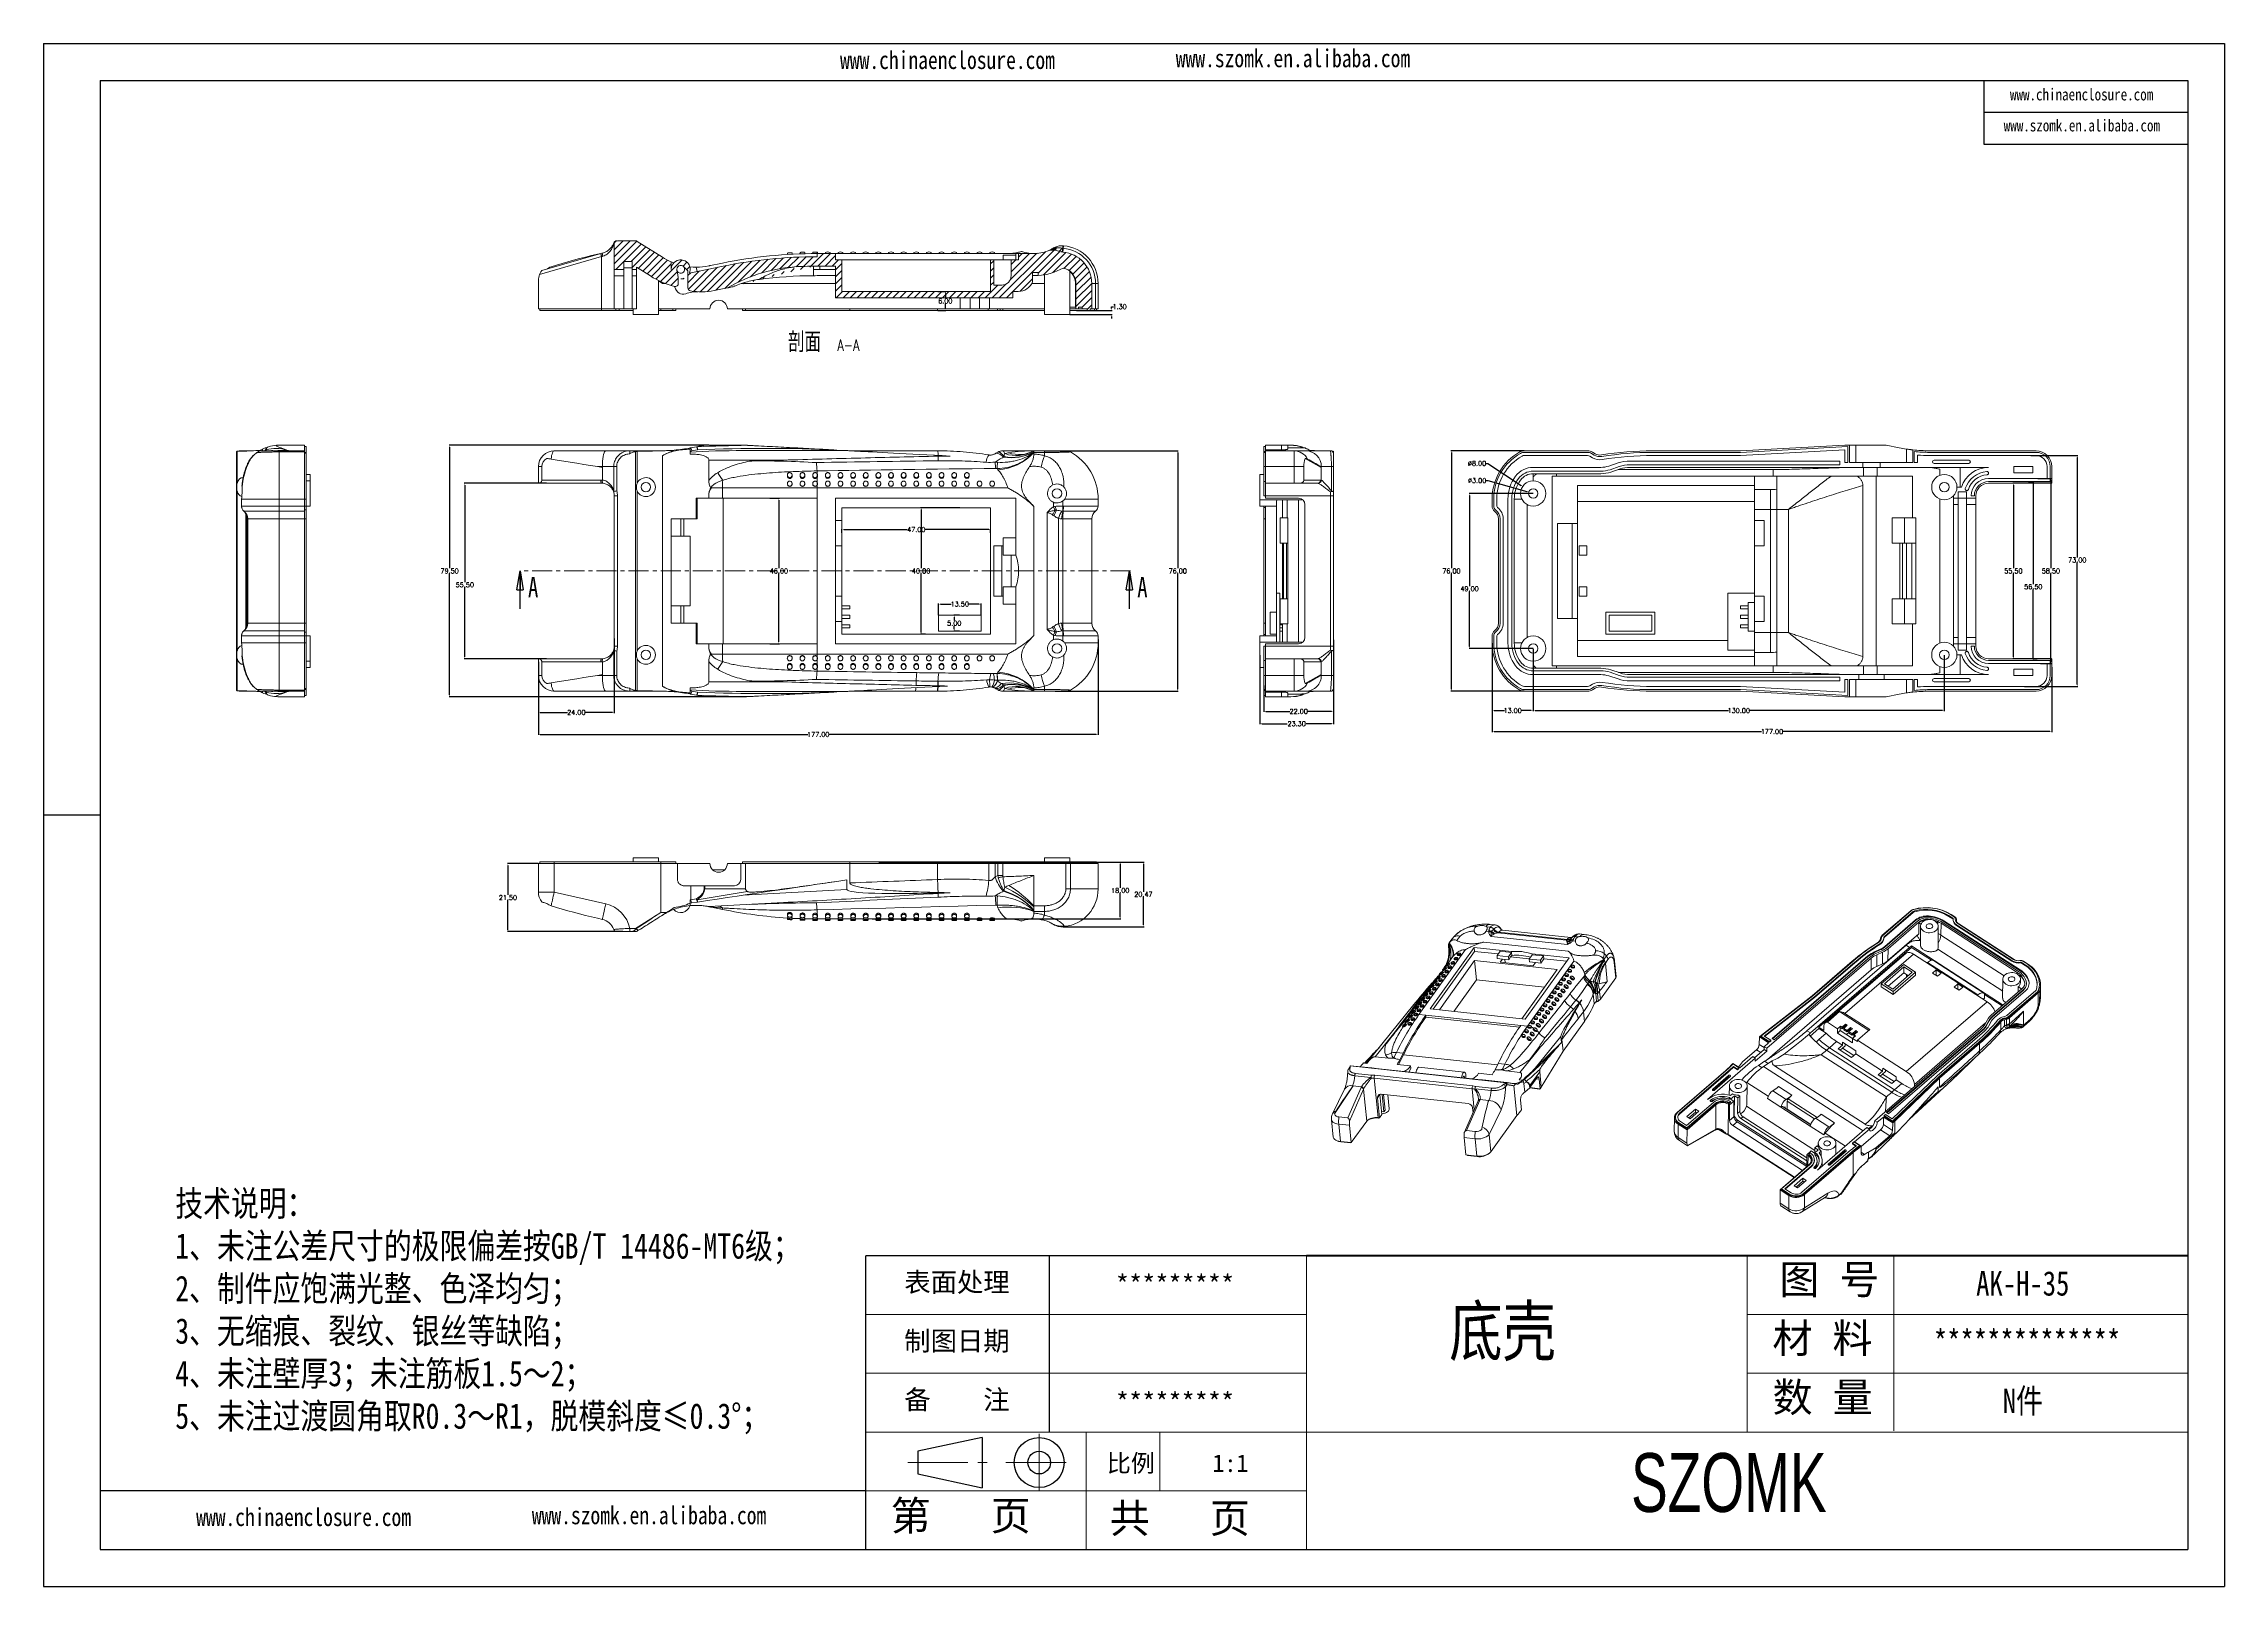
# Model space of a CAD drawing. Header units: inches. Extents: x 1430 to 4816, y 541 to 1061.
# Drawn here: x 2205 to 2894, y 573 to 1061 of the extents above; entities that cross this region are included whole.
import ezdxf

# ---------------------------------------------------------------- set-up
doc = ezdxf.new("R2010")
doc.units = ezdxf.units.IN
doc.linetypes.add('CENTER', pattern=[10.16, 6.35, -1.27, 1.27, -1.27])
doc.linetypes.add('CENTER2', pattern=[28.575, 19.05, -3.175, 3.175, -3.175])
doc.layers.add('文字', color=81, linetype='Continuous')
for name, color, linetype, lineweight in [('粗实线', 7, 'Continuous', 30), ('细实线', 3, 'Continuous', 9), ('细点划线', 2, 'CENTER2', 9)]:
    doc.layers.add(name, color=color, linetype=linetype, lineweight=lineweight)
doc.styles.add('SLDTEXTSTYLE0', font='TXT', dxfattribs={"width": 0.75})
doc.styles.add('SLDTEXTSTYLE1', font='TXT', dxfattribs={"width": 0.75, "bigfont": 'bigfont'})
doc.styles.add('SLDTEXTSTYLE3', font='TXT', dxfattribs={"width": 0.75, "bigfont": 'bigfont'})
doc.styles.get("Standard").update_dxf_attribs({"font": 'txt', "bigfont": 'gbcbig.shx'})
doc.styles.add('宋体', font='', dxfattribs={"width": 0.8, "height": 3.5})
doc.styles.add('长仿宋', font='', dxfattribs={"width": 0.7, "height": 4})
doc.styles.get('宋体').set_extended_font_data('SimSun')
doc.styles.get('长仿宋').set_extended_font_data('SimSun')
doc.dimstyles.new('2', dxfattribs={"dimtxt": 1.5, "dimasz": 0.6, "dimexe": 0.18, "dimexo": 0.0625, "dimgap": 0.09, "dimtad": 0, "dimtih": 1, "dimtoh": 1, "dimzin": 0, "dimdsep": 46, "dimtxsty": 'Standard', "dimcen": 0, "dimadec": 0, "dimazin": 2, "dimtfac": 1, "dimtofl": 0, "dimtmove": 0, "dimatfit": 3, "dimfxl": 1, "dimtolj": 1, "dimtzin": 0, "dimarcsym": 0})

msp = doc.modelspace()

# ---------------------------------------------------------------- texts
at = {"color": 7, "linetype": 'Continuous', "char_height": 6.35, "attachment_point": 1, "style": 'SLDTEXTSTYLE0'}
for insert in [(2357.834, 891.955), (2550.49, 891.955)]:
    msp.add_mtext('A', dxfattribs=dict(at, insert=insert))
at = {"char_height": 6.10877, "width": 3471.92221, "attachment_point": 1}
for s, insert in [('{\\fSimHei|b0|i0|c134|p49;表面处理}', (2476.815, 672.171)), ('{\\fSimHei|b0|i0|c134|p49;*********}', (2543.723, 671.385)), ('{\\fSimHei|b0|i0|c134|p49;制图日期}', (2476.815, 653.595)), ('{\\fSimHei|b0|i0|c134|p49;备    注}', (2476.815, 635.02)), ('{\\fSimHei|b0|i0|c134|p49;*********}', (2543.723, 634.235))]:
    msp.add_mtext(s, dxfattribs=dict(at, insert=insert))
at = {"layer": '文字', "color": 0, "attachment_point": 1, "style": '宋体'}
for s, insert, char_height, width in [('www.chinaenclosure.com', (2456.498, 1058.216), 5.67576, 99.71763), ('www.szomk.en.alibaba.com', (2562.659, 1058.778), 5.67576, 99.71763), ('www.chinaenclosure.com', (2826.455, 1046.394), 3.78384, 66.47842), ('www.szomk.en.alibaba.com', (2824.477, 1036.595), 3.78384, 66.47842), ('{\\H1.111x;技术说明：\\P1、未注公差尺寸的极限偏差按GB/T 14486-MT6级；\\P2、制件应饱满光整、色泽均匀；\\P3、无缩痕、裂纹、银丝等缺陷；\\P4、未注壁厚3；未注筋板1.5～2；\\P5、未注过渡圆角取R0.3～R1，脱模斜度≤0.3%%D；}', (2246.283, 698.027), 7.25594, 264.28574), ('{\\H1.111x;AK-H-35}', (2815.757, 672.59), 6.9657, 80.53136), ('底壳', (2649.106, 661.406), 15.4793, 197.8978), ('{\\H1.111x;**************}', (2802.358, 654.015), 6.9657, 80.53136), ('{\\H1.111x;N件}', (2824.182, 635.44), 6.9657, 80.53136), ('www.chinaenclosure.com', (2252.881, 597.706), 5.67576, 99.71763), ('www.szomk.en.alibaba.com', (2359.042, 598.268), 5.67576, 99.71763)]:
    msp.add_mtext(s, dxfattribs=dict(at, insert=insert, char_height=char_height, width=width))
at = {"layer": '粗实线', "insert": (2706.631, 615.065), "char_height": 18.57521, "width": 208.30259, "attachment_point": 1, "style": '长仿宋'}
msp.add_mtext('{\\fSTXinwei|b0|i0|c134|p2;SZOMK}', dxfattribs=at)
at = {"layer": '细实线', "color": 7, "attachment_point": 1}
for s, insert, char_height, width in [('{\\fSimSun|b0|i0|c134|p54;图 号}', (2753.542, 674.623), 9.2876, 46.43802), ('{\\fSimSun|b0|i0|c134|p54;材 料   }', (2751.34, 656.047), 9.2876, 46.43802), ('{\\fSimSun|b0|i0|c134|p54;数 量}', (2751.385, 637.381), 9.2876, 41.96257), ('{\\fSimSun|b0|i0|c134|p54;比例}', (2540.859, 614.682), 5.57256, 24.46182), ('{\\fSimSun|b0|i0|c134|p54;1:1}', (2574.237, 614.682), 5.57256, 24.46182), ('{\\fSimSun|b0|i0|c134|p54;第   页}', (2472.516, 599.949), 9.2876, 69.65703), ('{\\fSimSun|b0|i0|c134|p54; 共   页}', (2535.494, 599.16), 9.2876, 69.65703)]:
    msp.add_mtext(s, dxfattribs=dict(at, insert=insert, char_height=char_height, width=width))

# ---------------------------------------------------------------- blocks, each defined once
blk = doc.blocks.new('_CLOSED')
at = {"color": 0, "linetype": 'ByBlock', "lineweight": -2}
for p, q in [((-1, 0.166667), (0, 0)), ((-1, 0.166667), (-1, -0.166667)), ((0, 0), (-1, -0.166667)), ((0, 0), (-1, 0))]:
    blk.add_line(p, q, dxfattribs=at)
blk = doc.blocks.new('SW_NOTE_2')
at = {"color": 0, "linetype": 'Continuous', "lineweight": 0, "attachment_point": 2}
for s, insert, char_height, style in [('剖面', (8.33, 8.19), 6.35, 'SLDTEXTSTYLE1'), ('A-A', (22.23, 5.8), 3.5, 'SLDTEXTSTYLE3')]:
    blk.add_mtext(s, dxfattribs=dict(at, insert=insert, char_height=char_height, style=style))
blk = doc.blocks.new('*D233')
at = {"color": 0, "lineweight": -2}
for p, q in [((2538.11, 872.19), (2538.11, 842.05)), ((2361.11, 863.44), (2361.11, 842.05)), ((2361.71, 842.23), (2446.27, 842.23)), ((2537.51, 842.23), (2452.95, 842.23))]:
    blk.add_line(p, q, dxfattribs=at)
at = {"color": 0}
for points in [[(2361.71, 842.33), (2361.71, 842.13), (2361.11, 842.23)], [(2537.51, 842.33), (2537.51, 842.13), (2538.11, 842.23)]]:
    blk.add_solid(points, dxfattribs=at)
at = {"layer": 'Defpoints', "color": 0}
for p in [(2538.11, 872.25), (2361.11, 863.5), (2538.11, 842.23)]:
    blk.add_point(p, dxfattribs=at)
at = {"color": 0, "insert": (2449.61, 842.23), "char_height": 1.5, "attachment_point": 5}
blk.add_mtext('\\A1;177.00', dxfattribs=at)
blk = doc.blocks.new('*D234')
at = {"color": 0, "lineweight": -2}
for p, q in [((2385.11, 872.53), (2385.11, 848.99)), ((2361.11, 865.2), (2361.11, 848.99)), ((2361.71, 849.17), (2370.27, 849.17)), ((2384.51, 849.17), (2375.95, 849.17))]:
    blk.add_line(p, q, dxfattribs=at)
at = {"color": 0}
for points in [[(2361.71, 849.27), (2361.71, 849.07), (2361.11, 849.17)], [(2384.51, 849.27), (2384.51, 849.07), (2385.11, 849.17)]]:
    blk.add_solid(points, dxfattribs=at)
at = {"layer": 'Defpoints', "color": 0}
for p in [(2385.11, 872.59), (2361.11, 865.26), (2385.11, 849.17)]:
    blk.add_point(p, dxfattribs=at)
at = {"color": 0, "insert": (2373.11, 849.17), "char_height": 1.5, "attachment_point": 5}
blk.add_mtext('\\A1;24.00', dxfattribs=at)
blk = doc.blocks.new('*D235')
at = {"color": 0, "lineweight": -2}
for p, q in [((2612.54, 872.15), (2612.54, 845.42)), ((2589.24, 867.32), (2589.24, 845.42)), ((2589.84, 845.6), (2597.93, 845.6)), ((2611.94, 845.6), (2603.86, 845.6))]:
    blk.add_line(p, q, dxfattribs=at)
at = {"color": 0}
for points in [[(2589.84, 845.7), (2589.84, 845.5), (2589.24, 845.6)], [(2611.94, 845.7), (2611.94, 845.5), (2612.54, 845.6)]]:
    blk.add_solid(points, dxfattribs=at)
at = {"layer": 'Defpoints', "color": 0}
for p in [(2612.54, 872.21), (2589.24, 867.38), (2612.54, 845.6)]:
    blk.add_point(p, dxfattribs=at)
at = {"color": 0, "insert": (2600.89, 845.6), "char_height": 1.5, "attachment_point": 5}
blk.add_mtext('\\A1;23.30', dxfattribs=at)
blk = doc.blocks.new('*D236')
at = {"color": 0, "lineweight": -2}
for p, q in [((2590.54, 857.65), (2590.54, 849.32)), ((2612.54, 858.82), (2612.54, 849.32)), ((2591.14, 849.5), (2598.7, 849.5)), ((2611.94, 849.5), (2604.38, 849.5))]:
    blk.add_line(p, q, dxfattribs=at)
at = {"color": 0}
for points in [[(2591.14, 849.6), (2591.14, 849.4), (2590.54, 849.5)], [(2611.94, 849.6), (2611.94, 849.4), (2612.54, 849.5)]]:
    blk.add_solid(points, dxfattribs=at)
at = {"layer": 'Defpoints', "color": 0}
for p in [(2590.54, 857.71), (2612.54, 858.88), (2612.54, 849.5)]:
    blk.add_point(p, dxfattribs=at)
at = {"color": 0, "insert": (2601.54, 849.5), "char_height": 1.5, "attachment_point": 5}
blk.add_mtext('\\A1;22.00', dxfattribs=at)
blk = doc.blocks.new('*D237')
at = {"color": 0, "lineweight": -2}
for p, q in [((2521.17, 931.88), (2563.46, 931.88)), ((2563.28, 931.28), (2563.28, 894.72)), ((2563.28, 856.48), (2563.28, 893.04)), ((2524.56, 855.88), (2563.46, 855.88))]:
    blk.add_line(p, q, dxfattribs=at)
at = {"color": 0}
for points in [[(2563.18, 931.28), (2563.38, 931.28), (2563.28, 931.88)], [(2563.18, 856.48), (2563.38, 856.48), (2563.28, 855.88)]]:
    blk.add_solid(points, dxfattribs=at)
at = {"layer": 'Defpoints', "color": 0}
for p in [(2521.11, 931.88), (2563.28, 931.88), (2524.5, 855.88)]:
    blk.add_point(p, dxfattribs=at)
at = {"color": 0, "insert": (2563.28, 893.88), "char_height": 1.5, "attachment_point": 5}
blk.add_mtext('\\A1;76.00', dxfattribs=at)
blk = doc.blocks.new('*D238')
at = {"color": 0, "lineweight": -2}
for p, q in [((2414.97, 933.63), (2332.85, 933.63)), ((2333.03, 933.03), (2333.03, 894.72)), ((2333.03, 854.73), (2333.03, 893.04)), ((2416.54, 854.13), (2332.85, 854.13))]:
    blk.add_line(p, q, dxfattribs=at)
at = {"color": 0}
for points in [[(2332.93, 933.03), (2333.13, 933.03), (2333.03, 933.63)], [(2332.93, 854.73), (2333.13, 854.73), (2333.03, 854.13)]]:
    blk.add_solid(points, dxfattribs=at)
at = {"layer": 'Defpoints', "color": 0}
for p in [(2333.03, 933.63), (2415.04, 933.63), (2416.6, 854.13)]:
    blk.add_point(p, dxfattribs=at)
at = {"color": 0, "insert": (2333.03, 893.88), "char_height": 1.5, "attachment_point": 5}
blk.add_mtext('\\A1;79.50', dxfattribs=at)
blk = doc.blocks.new('*D239')
at = {"color": 0, "lineweight": -2}
for p, q in [((2363.63, 921.63), (2337.66, 921.63)), ((2337.84, 921.03), (2337.84, 890.35)), ((2337.84, 866.73), (2337.84, 888.67)), ((2363.63, 866.13), (2337.66, 866.13))]:
    blk.add_line(p, q, dxfattribs=at)
at = {"color": 0}
for points in [[(2337.74, 921.03), (2337.94, 921.03), (2337.84, 921.63)], [(2337.74, 866.73), (2337.94, 866.73), (2337.84, 866.13)]]:
    blk.add_solid(points, dxfattribs=at)
at = {"layer": 'Defpoints', "color": 0}
for p in [(2337.84, 921.63), (2363.69, 921.63), (2363.69, 866.13)]:
    blk.add_point(p, dxfattribs=at)
at = {"color": 0, "insert": (2337.84, 889.51), "char_height": 1.5, "attachment_point": 5}
blk.add_mtext('\\A1;55.50', dxfattribs=at)
blk = doc.blocks.new('*D240')
at = {"color": 0, "lineweight": -2}
for p, q in [((2662.69, 871.07), (2662.69, 842.94)), ((2839.69, 863.44), (2839.69, 842.94)), ((2663.29, 843.12), (2747.85, 843.12)), ((2839.09, 843.12), (2754.53, 843.12))]:
    blk.add_line(p, q, dxfattribs=at)
at = {"color": 0}
for points in [[(2663.29, 843.22), (2663.29, 843.02), (2662.69, 843.12)], [(2839.09, 843.22), (2839.09, 843.02), (2839.69, 843.12)]]:
    blk.add_solid(points, dxfattribs=at)
at = {"layer": 'Defpoints', "color": 0}
for p in [(2662.69, 871.13), (2839.69, 863.5), (2839.69, 843.12)]:
    blk.add_point(p, dxfattribs=at)
at = {"color": 0, "insert": (2751.19, 843.12), "char_height": 1.5, "attachment_point": 5}
blk.add_mtext('\\A1;177.00', dxfattribs=at)
blk = doc.blocks.new('*D241')
at = {"color": 0, "lineweight": -2}
for p, q in [((2662.69, 871), (2662.69, 849.59)), ((2675.69, 869.32), (2675.69, 849.59)), ((2663.29, 849.77), (2666.6, 849.77)), ((2675.09, 849.77), (2671.78, 849.77))]:
    blk.add_line(p, q, dxfattribs=at)
at = {"color": 0}
for points in [[(2663.29, 849.87), (2663.29, 849.67), (2662.69, 849.77)], [(2675.09, 849.87), (2675.09, 849.67), (2675.69, 849.77)]]:
    blk.add_solid(points, dxfattribs=at)
at = {"layer": 'Defpoints', "color": 0}
for p in [(2662.69, 871.07), (2675.69, 869.38), (2675.69, 849.77)]:
    blk.add_point(p, dxfattribs=at)
at = {"color": 0, "insert": (2669.19, 849.77), "char_height": 1.5, "attachment_point": 5}
blk.add_mtext('\\A1;13.00', dxfattribs=at)
blk = doc.blocks.new('*D242')
at = {"color": 0, "lineweight": -2}
for p, q in [((2675.69, 869.32), (2675.69, 849.59)), ((2805.69, 867.32), (2805.69, 849.59)), ((2676.29, 849.77), (2737.48, 849.77)), ((2805.09, 849.77), (2743.91, 849.77))]:
    blk.add_line(p, q, dxfattribs=at)
at = {"color": 0}
for points in [[(2676.29, 849.87), (2676.29, 849.67), (2675.69, 849.77)], [(2805.09, 849.87), (2805.09, 849.67), (2805.69, 849.77)]]:
    blk.add_solid(points, dxfattribs=at)
at = {"layer": 'Defpoints', "color": 0}
for p in [(2675.69, 869.38), (2805.69, 867.38), (2805.69, 849.77)]:
    blk.add_point(p, dxfattribs=at)
at = {"color": 0, "insert": (2740.69, 849.77), "char_height": 1.5, "attachment_point": 5}
blk.add_mtext('\\A1;130.00', dxfattribs=at)
blk = doc.blocks.new('*D243')
at = {"color": 0, "lineweight": -2}
for p, q in [((2672.85, 931.88), (2649.65, 931.88)), ((2649.83, 931.28), (2649.83, 894.72)), ((2649.83, 856.48), (2649.83, 893.04)), ((2672.85, 855.88), (2649.65, 855.88))]:
    blk.add_line(p, q, dxfattribs=at)
at = {"color": 0}
for points in [[(2649.73, 931.28), (2649.93, 931.28), (2649.83, 931.88)], [(2649.73, 856.48), (2649.93, 856.48), (2649.83, 855.88)]]:
    blk.add_solid(points, dxfattribs=at)
at = {"layer": 'Defpoints', "color": 0}
for p in [(2649.83, 931.88), (2672.91, 931.88), (2672.91, 855.88)]:
    blk.add_point(p, dxfattribs=at)
at = {"color": 0, "insert": (2649.83, 893.88), "char_height": 1.5, "attachment_point": 5}
blk.add_mtext('\\A1;76.00', dxfattribs=at)
blk = doc.blocks.new('*D244')
at = {"color": 0, "lineweight": -2}
for p, q in [((2675.63, 918.38), (2655.39, 918.38)), ((2655.57, 917.78), (2655.57, 889.09)), ((2655.57, 869.98), (2655.57, 887.41)), ((2675.63, 869.38), (2655.39, 869.38))]:
    blk.add_line(p, q, dxfattribs=at)
at = {"color": 0}
for points in [[(2655.47, 917.78), (2655.67, 917.78), (2655.57, 918.38)], [(2655.47, 869.98), (2655.67, 869.98), (2655.57, 869.38)]]:
    blk.add_solid(points, dxfattribs=at)
at = {"layer": 'Defpoints', "color": 0}
for p in [(2655.57, 918.38), (2675.69, 918.38), (2675.69, 869.38)]:
    blk.add_point(p, dxfattribs=at)
at = {"color": 0, "insert": (2655.57, 888.25), "char_height": 1.5, "attachment_point": 5}
blk.add_mtext('\\A1;49.00', dxfattribs=at)
blk = doc.blocks.new('*D245')
at = {"color": 0, "lineweight": -2}
for p, q in [((2839.63, 921.63), (2827.34, 921.63)), ((2827.52, 921.03), (2827.52, 894.72)), ((2827.52, 866.73), (2827.52, 893.04)), ((2839.63, 866.13), (2827.34, 866.13))]:
    blk.add_line(p, q, dxfattribs=at)
at = {"color": 0}
for points in [[(2827.42, 921.03), (2827.62, 921.03), (2827.52, 921.63)], [(2827.42, 866.73), (2827.62, 866.73), (2827.52, 866.13)]]:
    blk.add_solid(points, dxfattribs=at)
at = {"layer": 'Defpoints', "color": 0}
for p in [(2827.52, 921.63), (2839.69, 921.63), (2839.69, 866.13)]:
    blk.add_point(p, dxfattribs=at)
at = {"color": 0, "insert": (2827.52, 893.88), "char_height": 1.5, "attachment_point": 5}
blk.add_mtext('\\A1;55.50', dxfattribs=at)
blk = doc.blocks.new('*D246')
at = {"color": 0, "lineweight": -2}
for p, q in [((2832.35, 922.13), (2834.01, 922.13)), ((2833.83, 921.53), (2833.83, 889.74)), ((2833.83, 866.23), (2833.83, 888.06)), ((2835.01, 865.63), (2833.65, 865.63))]:
    blk.add_line(p, q, dxfattribs=at)
at = {"color": 0}
for points in [[(2833.73, 921.53), (2833.93, 921.53), (2833.83, 922.13)], [(2833.73, 866.23), (2833.93, 866.23), (2833.83, 865.63)]]:
    blk.add_solid(points, dxfattribs=at)
at = {"layer": 'Defpoints', "color": 0}
for p in [(2832.29, 922.13), (2833.83, 865.63), (2835.07, 865.63)]:
    blk.add_point(p, dxfattribs=at)
at = {"color": 0, "insert": (2833.83, 888.9), "char_height": 1.5, "attachment_point": 5}
blk.add_mtext('\\A1;56.50', dxfattribs=at)
blk = doc.blocks.new('*D247')
at = {"color": 0, "lineweight": -2}
for p, q in [((2835.26, 923.13), (2839.58, 923.13)), ((2839.4, 922.53), (2839.4, 894.72)), ((2839.4, 865.23), (2839.4, 893.04)), ((2836.15, 864.63), (2839.58, 864.63))]:
    blk.add_line(p, q, dxfattribs=at)
at = {"color": 0}
for points in [[(2839.3, 922.53), (2839.5, 922.53), (2839.4, 923.13)], [(2839.3, 865.23), (2839.5, 865.23), (2839.4, 864.63)]]:
    blk.add_solid(points, dxfattribs=at)
at = {"layer": 'Defpoints', "color": 0}
for p in [(2835.2, 923.13), (2839.4, 923.13), (2836.08, 864.63)]:
    blk.add_point(p, dxfattribs=at)
at = {"color": 0, "insert": (2839.4, 893.88), "char_height": 1.5, "attachment_point": 5}
blk.add_mtext('\\A1;58.50', dxfattribs=at)
blk = doc.blocks.new('*D248')
at = {"color": 0, "lineweight": -2}
for p, q in [((2833.09, 930.38), (2847.91, 930.38)), ((2847.73, 929.78), (2847.73, 898.19)), ((2847.73, 857.98), (2847.73, 896.51)), ((2831, 857.38), (2847.91, 857.38))]:
    blk.add_line(p, q, dxfattribs=at)
at = {"color": 0}
for points in [[(2847.63, 929.78), (2847.83, 929.78), (2847.73, 930.38)], [(2847.63, 857.98), (2847.83, 857.98), (2847.73, 857.38)]]:
    blk.add_solid(points, dxfattribs=at)
at = {"layer": 'Defpoints', "color": 0}
for p in [(2833.02, 930.38), (2830.94, 857.38), (2847.73, 857.38)]:
    blk.add_point(p, dxfattribs=at)
at = {"color": 0, "insert": (2847.73, 897.35), "char_height": 1.5, "attachment_point": 5}
blk.add_mtext('\\A1;73.00', dxfattribs=at)
blk = doc.blocks.new('*D249')
at = {"color": 0, "lineweight": -2}
for p, q in [((2660.77, 927.87), (2661.37, 927.87)), ((2661.37, 927.87), (2671.86, 920.92))]:
    blk.add_line(p, q, dxfattribs=at)
at = {"color": 0}
blk.add_solid([(2671.91, 921), (2671.8, 920.84), (2672.36, 920.59)], dxfattribs=at)
at = {"layer": 'Defpoints', "color": 0}
for p in [(2672.36, 920.59), (2679.02, 916.17)]:
    blk.add_point(p, dxfattribs=at)
at = {"color": 0, "insert": (2657.93, 927.87), "char_height": 1.5, "attachment_point": 5}
blk.add_mtext('\\A1;∅8.00', dxfattribs=at)
blk = doc.blocks.new('*D250')
at = {"color": 0, "lineweight": -2}
for p, q in [((2660.79, 922.47), (2661.39, 922.47)), ((2661.39, 922.47), (2673.67, 918.96))]:
    blk.add_line(p, q, dxfattribs=at)
at = {"color": 0}
blk.add_solid([(2673.7, 919.05), (2673.64, 918.86), (2674.25, 918.79)], dxfattribs=at)
at = {"layer": 'Defpoints', "color": 0}
for p in [(2674.25, 918.79), (2677.13, 917.97)]:
    blk.add_point(p, dxfattribs=at)
at = {"color": 0, "insert": (2657.95, 922.47), "char_height": 1.5, "attachment_point": 5}
blk.add_mtext('\\A1;∅3.00', dxfattribs=at)
blk = doc.blocks.new('*D251')
at = {"color": 0, "lineweight": -2}
for p, q in [((2361.04, 801.4), (2351.3, 801.4)), ((2351.48, 800.8), (2351.48, 791.49)), ((2351.48, 780.5), (2351.48, 789.81)), ((2387.77, 779.9), (2351.3, 779.9))]:
    blk.add_line(p, q, dxfattribs=at)
at = {"color": 0}
for points in [[(2351.38, 800.8), (2351.58, 800.8), (2351.48, 801.4)], [(2351.38, 780.5), (2351.58, 780.5), (2351.48, 779.9)]]:
    blk.add_solid(points, dxfattribs=at)
at = {"layer": 'Defpoints', "color": 0}
for p in [(2351.48, 801.4), (2361.11, 801.4), (2387.84, 779.9)]:
    blk.add_point(p, dxfattribs=at)
at = {"color": 0, "insert": (2351.48, 790.65), "char_height": 1.5, "attachment_point": 5}
blk.add_mtext('\\A1;21.50', dxfattribs=at)
blk = doc.blocks.new('*D252')
at = {"color": 0, "lineweight": -2}
for p, q in [((2468.79, 801.9), (2545.27, 801.9)), ((2545.09, 801.3), (2545.09, 793.74)), ((2545.09, 784.5), (2545.09, 792.06)), ((2466.67, 783.9), (2545.27, 783.9))]:
    blk.add_line(p, q, dxfattribs=at)
at = {"color": 0}
for points in [[(2544.99, 801.3), (2545.19, 801.3), (2545.09, 801.9)], [(2544.99, 784.5), (2545.19, 784.5), (2545.09, 783.9)]]:
    blk.add_solid(points, dxfattribs=at)
at = {"layer": 'Defpoints', "color": 0}
for p in [(2468.73, 801.9), (2545.09, 801.9), (2466.61, 783.9)]:
    blk.add_point(p, dxfattribs=at)
at = {"color": 0, "insert": (2545.09, 792.9), "char_height": 1.5, "attachment_point": 5}
blk.add_mtext('\\A1;18.00', dxfattribs=at)
blk = doc.blocks.new('*D253')
at = {"color": 0, "lineweight": -2}
for p, q in [((2533.41, 801.9), (2552.62, 801.9)), ((2552.44, 801.3), (2552.44, 792.51)), ((2552.44, 782.04), (2552.44, 790.83)), ((2527.05, 781.44), (2552.62, 781.44))]:
    blk.add_line(p, q, dxfattribs=at)
at = {"color": 0}
for points in [[(2552.34, 801.3), (2552.54, 801.3), (2552.44, 801.9)], [(2552.34, 782.04), (2552.54, 782.04), (2552.44, 781.44)]]:
    blk.add_solid(points, dxfattribs=at)
at = {"layer": 'Defpoints', "color": 0}
for p in [(2533.35, 801.9), (2552.44, 801.9), (2526.99, 781.44)]:
    blk.add_point(p, dxfattribs=at)
at = {"color": 0, "insert": (2552.44, 791.67), "char_height": 1.5, "attachment_point": 5}
blk.add_mtext('\\A1;20.47', dxfattribs=at)
blk = doc.blocks.new('*D254')
at = {"color": 0, "lineweight": -2}
for p, q in [((2487.4, 982.22), (2489.97, 982.22)), ((2489.79, 981.62), (2489.79, 980.06)), ((2487.4, 976.22), (2489.97, 976.22)), ((2489.79, 976.82), (2489.79, 978.38))]:
    blk.add_line(p, q, dxfattribs=at)
at = {"color": 0}
for points in [[(2489.69, 981.62), (2489.89, 981.62), (2489.79, 982.22)], [(2489.69, 976.82), (2489.89, 976.82), (2489.79, 976.22)]]:
    blk.add_solid(points, dxfattribs=at)
at = {"layer": 'Defpoints', "color": 0}
for p in [(2487.33, 982.22), (2489.79, 982.22), (2487.33, 976.22)]:
    blk.add_point(p, dxfattribs=at)
at = {"color": 0, "insert": (2489.79, 979.22), "char_height": 1.5, "attachment_point": 5}
blk.add_mtext('\\A1;6.00', dxfattribs=at)
blk = doc.blocks.new('*D255')
at = {"color": 0, "lineweight": -2}
for p, q in [((2529.17, 974.92), (2542.52, 974.92)), ((2531.23, 976.22), (2542.52, 976.22)), ((2542.34, 976.82), (2542.34, 977.42)), ((2542.34, 977.42), (2542.94, 977.42)), ((2542.34, 974.32), (2542.34, 973.72))]:
    blk.add_line(p, q, dxfattribs=at)
at = {"color": 0}
for points in [[(2542.24, 976.82), (2542.44, 976.82), (2542.34, 976.22)], [(2542.24, 974.32), (2542.44, 974.32), (2542.34, 974.92)]]:
    blk.add_solid(points, dxfattribs=at)
at = {"layer": 'Defpoints', "color": 0}
for p in [(2529.11, 974.92), (2531.17, 976.22), (2542.34, 976.22)]:
    blk.add_point(p, dxfattribs=at)
at = {"color": 0, "insert": (2544.9, 977.42), "char_height": 1.5, "attachment_point": 5}
blk.add_mtext('\\A1;1.30', dxfattribs=at)
blk = doc.blocks.new('*D256')
at = {"color": 0, "lineweight": -2}
for p, q in [((2457.11, 905.94), (2457.11, 907.14)), ((2457.71, 906.96), (2477.77, 906.96)), ((2503.51, 906.96), (2483.45, 906.96)), ((2504.11, 905.94), (2504.11, 907.14))]:
    blk.add_line(p, q, dxfattribs=at)
at = {"color": 0}
for points in [[(2457.71, 907.06), (2457.71, 906.86), (2457.11, 906.96)], [(2503.51, 907.06), (2503.51, 906.86), (2504.11, 906.96)]]:
    blk.add_solid(points, dxfattribs=at)
at = {"layer": 'Defpoints', "color": 0}
for p in [(2457.11, 905.88), (2504.11, 906.96), (2504.11, 905.88)]:
    blk.add_point(p, dxfattribs=at)
at = {"color": 0, "insert": (2480.61, 906.96), "char_height": 1.5, "attachment_point": 5}
blk.add_mtext('\\A1;47.00', dxfattribs=at)
blk = doc.blocks.new('*D257')
at = {"color": 0, "lineweight": -2}
for p, q in [((2494.39, 913.88), (2481.95, 913.88)), ((2482.13, 913.28), (2482.13, 894.72)), ((2482.13, 874.48), (2482.13, 893.04)), ((2483.49, 873.88), (2481.95, 873.88))]:
    blk.add_line(p, q, dxfattribs=at)
at = {"color": 0}
for points in [[(2482.03, 913.28), (2482.23, 913.28), (2482.13, 913.88)], [(2482.03, 874.48), (2482.23, 874.48), (2482.13, 873.88)]]:
    blk.add_solid(points, dxfattribs=at)
at = {"layer": 'Defpoints', "color": 0}
for p in [(2494.45, 913.88), (2482.13, 873.88), (2483.55, 873.88)]:
    blk.add_point(p, dxfattribs=at)
at = {"color": 0, "insert": (2482.13, 893.88), "char_height": 1.5, "attachment_point": 5}
blk.add_mtext('\\A1;40.00', dxfattribs=at)
blk = doc.blocks.new('*D258')
at = {"color": 0, "lineweight": -2}
for p, q in [((2487.61, 879.94), (2487.61, 883.59)), ((2488.21, 883.41), (2491.64, 883.41)), ((2500.51, 883.41), (2497.07, 883.41)), ((2501.11, 879.94), (2501.11, 883.59))]:
    blk.add_line(p, q, dxfattribs=at)
at = {"color": 0}
for points in [[(2488.21, 883.51), (2488.21, 883.31), (2487.61, 883.41)], [(2500.51, 883.51), (2500.51, 883.31), (2501.11, 883.41)]]:
    blk.add_solid(points, dxfattribs=at)
at = {"layer": 'Defpoints', "color": 0}
for p in [(2501.11, 883.41), (2487.61, 879.88), (2501.11, 879.88)]:
    blk.add_point(p, dxfattribs=at)
at = {"color": 0, "insert": (2494.36, 883.41), "char_height": 1.5, "attachment_point": 5}
blk.add_mtext('\\A1;13.50', dxfattribs=at)
blk = doc.blocks.new('*D259')
at = {"color": 0, "lineweight": -2}
for p, q in [((2494.29, 879.88), (2492.43, 879.88)), ((2492.61, 879.28), (2492.61, 878.22)), ((2492.61, 875.48), (2492.61, 876.54)), ((2494.29, 874.88), (2492.43, 874.88))]:
    blk.add_line(p, q, dxfattribs=at)
at = {"color": 0}
for points in [[(2492.51, 879.28), (2492.71, 879.28), (2492.61, 879.88)], [(2492.51, 875.48), (2492.71, 875.48), (2492.61, 874.88)]]:
    blk.add_solid(points, dxfattribs=at)
at = {"layer": 'Defpoints', "color": 0}
for p in [(2494.36, 879.88), (2492.61, 874.88), (2494.36, 874.88)]:
    blk.add_point(p, dxfattribs=at)
at = {"color": 0, "insert": (2492.61, 877.38), "char_height": 1.5, "attachment_point": 5}
blk.add_mtext('\\A1;5.00', dxfattribs=at)
blk = doc.blocks.new('*D260')
at = {"color": 0, "lineweight": -2}
for p, q in [((2434.32, 916.88), (2437.33, 916.88)), ((2437.15, 916.28), (2437.15, 894.72)), ((2437.15, 871.48), (2437.15, 893.04)), ((2434.32, 870.88), (2437.33, 870.88))]:
    blk.add_line(p, q, dxfattribs=at)
at = {"color": 0}
for points in [[(2437.05, 916.28), (2437.25, 916.28), (2437.15, 916.88)], [(2437.05, 871.48), (2437.25, 871.48), (2437.15, 870.88)]]:
    blk.add_solid(points, dxfattribs=at)
at = {"layer": 'Defpoints', "color": 0}
for p in [(2434.26, 916.88), (2437.15, 916.88), (2434.26, 870.88)]:
    blk.add_point(p, dxfattribs=at)
at = {"color": 0, "insert": (2437.15, 893.88), "char_height": 1.5, "attachment_point": 5}
blk.add_mtext('\\A1;46.00', dxfattribs=at)

# ---------------------------------------------------------------- dimensions: what is measured, and where the dimension line sits
for base, p1, p2, picture, middle in [((2489.792, 982.22), (2487.333, 976.22), (2487.333, 982.22), '*D254', (2489.792, 979.22)), ((2542.335, 976.22), (2529.107, 974.92), (2531.166, 976.22), '*D255', (2544.9, 977.42)), ((2333.025, 933.628), (2416.602, 854.128), (2415.036, 933.628), '*D238', (2333.025, 893.878)), ((2563.284, 931.878), (2524.496, 855.878), (2521.107, 931.878), '*D237', (2563.284, 893.878)), ((2649.83, 931.878), (2672.913, 855.878), (2672.913, 931.878), '*D243', (2649.83, 893.878)), ((2437.155, 916.878), (2434.26, 870.878), (2434.26, 916.878), '*D260', (2437.155, 893.878)), ((2482.127, 873.878), (2494.454, 913.878), (2483.552, 873.878), '*D257', (2482.127, 893.878)), ((2492.61, 874.878), (2494.357, 879.878), (2494.357, 874.878), '*D259', (2492.61, 877.378)), ((2351.483, 801.404), (2387.836, 779.904), (2361.107, 801.404), '*D251', (2351.483, 790.654)), ((2545.085, 801.904), (2466.607, 783.904), (2468.728, 801.904), '*D252', (2545.085, 792.904)), ((2552.442, 801.904), (2526.985, 781.436), (2533.351, 801.904), '*D253', (2552.442, 791.67))]:
    dim = msp.add_linear_dim(base=base, p1=p1, p2=p2, angle=90, dimstyle='2')
    dim.commit()
    dim.dimension.update_dxf_attribs({"geometry": picture, "text_midpoint": middle})
for p1, p2, picture, middle in [((2679.024, 916.168), (2672.357, 920.589), '*D249', (2657.933, 927.873)), ((2677.133, 917.966), (2674.248, 918.791), '*D250', (2657.949, 922.467))]:
    dim = msp.add_diameter_dim_2p(p1=p1, p2=p2, dimstyle='2')
    dim.commit()
    dim.dimension.update_dxf_attribs({"geometry": picture, "text_midpoint": middle, "dimtype": 163})
for base, p1, p2, picture, middle in [((2847.733, 857.378), (2833.025, 930.378), (2830.942, 857.378), '*D248', (2847.733, 897.353)), ((2337.838, 921.628), (2363.69, 866.128), (2363.69, 921.628), '*D239', (2337.838, 889.51)), ((2655.567, 918.378), (2675.69, 869.378), (2675.69, 918.378), '*D244', (2655.567, 888.245)), ((2827.516, 921.628), (2839.69, 866.128), (2839.69, 921.628), '*D245', (2827.516, 893.878)), ((2833.828, 865.628), (2832.287, 922.128), (2835.069, 865.628), '*D246', (2833.828, 888.897)), ((2839.398, 923.128), (2836.085, 864.628), (2835.197, 923.128), '*D247', (2839.398, 893.878))]:
    dim = msp.add_linear_dim(base=base, p1=p1, p2=p2, angle=90, dimstyle='2')
    dim.commit()
    dim.dimension.update_dxf_attribs({"geometry": picture, "text_midpoint": middle, "dimtype": 160})
for base, p1, p2, picture, middle in [((2504.107, 906.956), (2457.107, 905.878), (2504.107, 905.878), '*D256', (2480.607, 906.956)), ((2501.107, 883.413), (2487.607, 879.878), (2501.107, 879.878), '*D258', (2494.357, 883.413)), ((2385.107, 849.166), (2361.107, 865.263), (2385.107, 872.593), '*D234', (2373.107, 849.166)), ((2538.107, 842.228), (2361.107, 863.503), (2538.107, 872.253), '*D233', (2449.607, 842.228)), ((2612.544, 845.597), (2589.244, 867.378), (2612.544, 872.212), '*D235', (2600.894, 845.597)), ((2675.69, 849.77), (2662.69, 871.066), (2675.69, 869.378), '*D241', (2669.19, 849.77)), ((2805.69, 849.77), (2675.69, 869.378), (2805.69, 867.378), '*D242', (2740.69, 849.77)), ((2612.544, 849.499), (2590.544, 857.714), (2612.544, 858.881), '*D236', (2601.544, 849.499))]:
    dim = msp.add_linear_dim(base=base, p1=p1, p2=p2, dimstyle='2')
    dim.commit()
    dim.dimension.update_dxf_attribs({"geometry": picture, "text_midpoint": middle})
dim = msp.add_linear_dim(base=(2839.69, 843.117), p1=(2662.69, 871.128), p2=(2839.69, 863.503), dimstyle='2')
dim.commit()
dim.dimension.update_dxf_attribs({"geometry": '*D240', "text_midpoint": (2751.19, 843.117), "dimtype": 160})

# ---------------------------------------------------------------- hatches: boundary and pattern name
at = {"linetype": 'Continuous', "lineweight": 0}
h = msp.add_hatch(dxfattribs=at)
h.set_pattern_fill('ANSI31', color=4, scale=0.5, style=0)
edge = h.paths.add_edge_path(flags=0)
edge.add_arc((2386.107, 997.22), 1, 90, 180)
edge.add_line((2385.107, 997.22), (2385.107, 989.185))
edge.add_line((2385.107, 989.185), (2388.107, 989.185))
edge.add_line((2388.107, 989.185), (2388.107, 991.72))
edge.add_line((2388.107, 991.72), (2390.714, 991.72))
edge.add_line((2390.714, 991.72), (2390.714, 989.185))
edge.add_line((2390.714, 989.185), (2392.177, 989.185))
edge.add_line((2392.177, 989.185), (2392.177, 989.89))
edge.add_line((2392.177, 989.89), (2396.559, 987.115))
edge.add_arc((2411.006, 1009.925), 27, 237.652557, 255.184835)
edge.add_arc((2404.357, 984.789), 1, 255.184835, 360)
edge.add_line((2405.357, 984.789), (2405.357, 985.904))
edge.add_arc((2395.357, 985.904), 10, 0, 17.14621)
edge.add_arc((2406.107, 989.22), 1.25, 39.545695, 197.14621, ccw=False)
edge.add_arc((2414.782, 996.383), 10, 219.545695, 230.021008)
edge.add_line((2408.357, 988.72), (2408.357, 983.394))
edge.add_arc((2409.357, 983.394), 1, 180, 259.929695)
edge.add_arc((2412.68, 1002.102), 20, 259.929695, 281.513831)
edge.add_line((2416.672, 982.504), (2420.886, 983.363))
edge.add_arc((2446.07, 940.168), 50, 91.886199, 120.243835, ccw=False)
edge.add_arc((2449.23, 844.22), 146, 90.452922, 91.886199, ccw=False)
edge.add_line((2448.076, 990.216), (2450.107, 990.232))
edge.add_line((2450.107, 990.232), (2455.107, 990.232))
edge.add_line((2455.107, 990.232), (2455.107, 980.22))
edge.add_line((2455.107, 980.22), (2511.107, 980.22))
edge.add_line((2511.107, 980.22), (2511.107, 982.22))
edge.add_line((2511.107, 982.22), (2512.823, 982.22))
edge.add_arc((2512.823, 987.22), 5, 270, 336.421822)
edge.add_line((2517.405, 985.22), (2517.405, 988.22))
edge.add_line((2517.405, 988.22), (2519.107, 988.22))
edge.add_line((2519.107, 988.22), (2519.107, 987.267))
edge.add_arc((2517.776, 1006.22), 19, 274.018338, 299.185095)
edge.add_arc((2526.107, 984.72), 5, 0, 79.238811, ccw=False)
edge.add_line((2531.107, 984.72), (2531.107, 976.72))
edge.add_line((2531.107, 976.72), (2531.907, 976.72))
edge.add_line((2531.907, 976.72), (2531.907, 977.22))
edge.add_line((2531.907, 977.22), (2533.107, 977.22))
edge.add_line((2533.107, 977.22), (2533.107, 976.72))
edge.add_line((2533.107, 976.72), (2534.607, 976.72))
edge.add_line((2534.607, 976.72), (2534.607, 976.22))
edge.add_line((2534.607, 976.22), (2535.607, 976.22))
edge.add_line((2535.607, 976.22), (2535.607, 976.72))
edge.add_line((2535.607, 976.72), (2536.107, 976.72))
edge.add_line((2536.107, 976.72), (2536.107, 984.72))
edge.add_arc((2526.107, 984.72), 10, 0, 85.101434)
edge.add_arc((2527.388, 999.665), 5, 249.03658, 265.101434, ccw=False)
edge.add_arc((2523.811, 990.327), 5, 69.03658, 110.792004)
edge.add_arc((2517.776, 1006.22), 12, 270, 290.792004, ccw=False)
edge.add_line((2517.776, 994.22), (2512.962, 994.22))
edge.add_line((2512.962, 994.22), (2512.962, 992.22))
edge.add_line((2512.962, 992.22), (2510.607, 992.22))
edge.add_line((2510.607, 992.22), (2510.607, 987.22))
edge.add_arc((2507.607, 987.22), 3, 270, 360, ccw=False)
edge.add_line((2507.607, 984.22), (2505.107, 984.22))
edge.add_line((2505.107, 984.22), (2505.107, 992.22))
edge.add_line((2505.107, 992.22), (2504.107, 992.22))
edge.add_line((2504.107, 992.22), (2504.107, 982.22))
edge.add_line((2504.107, 982.22), (2457.107, 982.22))
edge.add_line((2457.107, 982.22), (2457.107, 992.22))
edge.add_line((2457.107, 992.22), (2455.107, 992.22))
edge.add_line((2455.107, 992.22), (2455.107, 994.22))
edge.add_line((2455.107, 994.22), (2449.23, 994.22))
edge.add_line((2449.23, 994.22), (2449.23, 993.22))
edge.add_arc((2449.23, 844.22), 149, 90, 101.513831)
edge.add_line((2419.489, 990.222), (2408.874, 988.059))
edge.add_arc((2406.107, 989.22), 3, 337.237765, 540)
edge.add_line((2403.107, 989.22), (2403.107, 991.551))
edge.add_arc((2411.006, 1009.925), 20, 237.652557, 246.739506, ccw=False)
edge.add_line((2400.305, 993.029), (2392.352, 998.065))
edge.add_arc((2391.817, 997.22), 1, 57.652557, 90)
edge.add_line((2391.817, 998.22), (2386.107, 998.22))

# ---------------------------------------------------------------- linework, layer by layer
for p, q in [((2204.648, 1060.556), (2894.252, 1060.556)), ((2204.648, 1060.556), (2204.648, 572.957)), ((2894.252, 1060.556), (2894.252, 572.957)), ((2222.492, 1048.946), (2882.643, 1048.946)), ((2222.492, 1048.946), (2222.492, 584.566)), ((2818.146, 1048.946), (2818.146, 1028.791)), ((2882.643, 1048.946), (2882.643, 584.566)), ((2818.146, 1038.869), (2882.643, 1038.869)), ((2818.146, 1028.791), (2882.643, 1028.791)), ((2222.492, 816.756), (2204.648, 816.756)), ((2204.648, 798.697), (2204.648, 572.957)), ((2604.015, 677.442), (2464.701, 677.442)), ((2464.701, 584.566), (2464.701, 677.442)), ((2522.748, 621.717), (2522.748, 677.442)), ((2464.701, 603.141), (2222.492, 603.141)), ((2222.492, 584.566), (2882.643, 584.566)), ((2204.648, 572.957), (2894.252, 572.957)), ((2204.648, 572.957), (2523.909, 572.957))]:
    msp.add_line(p, q)
at = {"color": 7, "linetype": 'Continuous', "lineweight": 15}
for p, q in [((2381.107, 993.25), (2361.469, 987.602)), ((2362.197, 988.852), (2380.831, 994.211)), ((2379.785, 994), (2381.327, 994.354)), ((2381.107, 976.72), (2381.107, 993.25)), ((2385.107, 997.22), (2384.913, 997.22)), ((2385.107, 997.22), (2385.107, 989.185)), ((2391.817, 998.22), (2386.107, 998.22)), ((2400.305, 993.029), (2392.352, 998.065)), ((2449.23, 994.167), (2449.23, 994.663)), ((2449.23, 994.22), (2449.23, 993.22)), ((2455.107, 994.22), (2449.23, 994.22)), ((2449.357, 994.22), (2449.357, 994.59)), ((2451.857, 994.59), (2451.857, 994.22)), ((2453.357, 994.22), (2453.357, 994.59)), ((2455.107, 992.22), (2455.107, 994.22)), ((2512.107, 994.22), (2455.107, 994.22)), ((2455.857, 994.59), (2455.857, 994.22)), ((2457.357, 994.22), (2457.357, 994.59)), ((2459.857, 994.59), (2459.857, 994.22)), ((2461.357, 994.22), (2461.357, 994.59)), ((2463.857, 994.59), (2463.857, 994.22)), ((2465.357, 994.22), (2465.357, 994.59)), ((2467.857, 994.59), (2467.857, 994.22)), ((2469.357, 994.22), (2469.357, 994.59)), ((2471.857, 994.59), (2471.857, 994.22)), ((2473.357, 994.22), (2473.357, 994.59)), ((2475.857, 994.59), (2475.857, 994.22)), ((2477.357, 994.22), (2477.357, 994.59)), ((2479.857, 994.59), (2479.857, 994.22)), ((2481.357, 994.22), (2481.357, 994.59)), ((2483.857, 994.59), (2483.857, 994.22)), ((2485.357, 994.22), (2485.357, 994.59)), ((2487.857, 994.59), (2487.857, 994.22)), ((2489.357, 994.22), (2489.357, 994.59)), ((2491.857, 994.59), (2491.857, 994.22)), ((2493.357, 994.22), (2493.357, 994.59)), ((2495.857, 994.59), (2495.857, 994.22)), ((2497.357, 994.22), (2497.357, 994.59)), ((2499.857, 994.59), (2499.857, 994.22)), ((2501.357, 994.22), (2501.357, 994.59)), ((2503.857, 994.59), (2503.857, 994.22)), ((2505.357, 994.22), (2505.357, 994.59)), ((2508.107, 993.72), (2512.107, 993.72)), ((2508.107, 993.72), (2508.107, 992.22)), ((2512.107, 993.72), (2512.107, 994.22)), ((2512.962, 994.22), (2512.107, 994.22)), ((2512.107, 993.72), (2512.107, 992.22)), ((2512.962, 994.22), (2512.962, 992.22)), ((2517.776, 994.22), (2512.962, 994.22)), ((2385.107, 989.185), (2388.107, 989.185)), ((2385.107, 987.185), (2385.107, 989.185)), ((2388.107, 987.185), (2385.107, 987.185)), ((2385.107, 976.72), (2385.107, 987.185)), ((2390.714, 991.72), (2388.107, 991.72)), ((2388.107, 989.185), (2388.107, 991.72)), ((2390.714, 989.72), (2388.107, 989.72)), ((2388.107, 987.185), (2388.107, 989.185)), ((2388.107, 976.72), (2388.107, 987.185)), ((2390.714, 991.72), (2390.714, 989.185)), ((2390.714, 989.185), (2392.177, 989.185)), ((2390.714, 989.185), (2390.714, 987.185)), ((2392.177, 987.185), (2390.714, 987.185)), ((2390.714, 987.185), (2390.714, 976.72)), ((2396.559, 987.115), (2392.177, 989.89)), ((2392.177, 989.89), (2392.177, 989.185)), ((2392.177, 989.185), (2392.177, 987.185)), ((2392.177, 987.185), (2392.177, 976.72)), ((2403.107, 989.22), (2403.107, 991.551)), ((2403.107, 991.551), (2403.885, 991.235)), ((2407.107, 986.22), (2406.107, 986.22)), ((2407.107, 986.22), (2407.107, 986.392)), ((2408.357, 988.72), (2408.357, 983.394)), ((2419.489, 990.222), (2408.874, 988.059)), ((2411.028, 989.925), (2411.307, 988.555)), ((2414.998, 990.327), (2419.289, 991.202)), ((2448.076, 990.216), (2450.107, 990.232)), ((2450.107, 989.22), (2448.1, 989.22)), ((2448.1, 987.216), (2448.1, 989.22)), ((2449.23, 987.22), (2455.107, 987.22)), ((2450.107, 990.232), (2455.107, 990.232)), ((2450.107, 989.22), (2450.107, 990.232)), ((2455.107, 989.22), (2450.107, 989.22)), ((2455.107, 992.22), (2457.107, 992.22)), ((2455.107, 980.22), (2455.107, 990.232)), ((2457.107, 982.22), (2457.107, 992.22)), ((2457.107, 992.22), (2504.107, 992.22)), ((2504.107, 992.22), (2504.107, 982.22)), ((2504.107, 992.22), (2505.107, 992.22)), ((2505.107, 984.22), (2505.107, 992.22)), ((2508.107, 992.22), (2505.107, 992.22)), ((2508.107, 992.22), (2510.607, 992.22)), ((2510.607, 992.22), (2510.607, 987.22)), ((2510.607, 992.22), (2512.962, 992.22)), ((2519.107, 988.22), (2517.405, 988.22)), ((2517.405, 985.22), (2517.405, 988.22)), ((2517.405, 987.22), (2517.776, 987.22)), ((2519.107, 988.22), (2519.107, 987.267)), ((2521.107, 987.515), (2521.107, 974.92)), ((2529.107, 988.571), (2529.107, 977.22)), ((2361.107, 976.72), (2361.107, 985.736)), ((2399.107, 974.92), (2399.107, 985.688)), ((2400.34, 984.72), (2401.325, 984.72)), ((2405.357, 984.789), (2405.357, 985.904)), ((2420.886, 983.363), (2416.672, 982.504)), ((2511.107, 980.22), (2455.107, 980.22)), ((2457.107, 982.22), (2504.107, 982.22)), ((2507.607, 984.22), (2505.107, 984.22)), ((2511.107, 982.22), (2512.823, 982.22)), ((2511.107, 982.22), (2511.107, 980.22)), ((2521.107, 984.72), (2517.153, 984.72)), ((2530.953, 984.72), (2531.107, 984.72)), ((2530.953, 977.22), (2530.953, 984.72)), ((2531.107, 976.72), (2531.107, 984.72)), ((2536.107, 976.72), (2536.107, 984.72)), ((2536.107, 984.72), (2537.307, 984.72)), ((2537.307, 984.72), (2537.307, 976.72)), ((2538.107, 984.72), (2537.307, 984.72)), ((2538.107, 984.72), (2538.107, 976.72)), ((2381.107, 976.72), (2361.107, 976.72)), ((2361.607, 976.22), (2361.607, 976.72)), ((2381.107, 976.22), (2361.607, 976.22)), ((2381.107, 976.22), (2381.107, 976.72)), ((2385.107, 976.72), (2381.107, 976.72)), ((2385.607, 976.22), (2381.107, 976.22)), ((2385.107, 976.72), (2388.107, 976.72)), ((2385.607, 976.22), (2385.607, 976.72)), ((2386.607, 976.22), (2385.607, 976.22)), ((2386.607, 976.22), (2386.607, 976.72)), ((2391.107, 976.22), (2386.607, 976.22)), ((2388.107, 976.72), (2390.714, 976.72)), ((2390.714, 976.72), (2392.177, 976.72)), ((2391.107, 976.72), (2391.107, 974.92)), ((2399.107, 974.92), (2391.107, 974.92)), ((2415.357, 976.72), (2399.107, 976.72)), ((2399.791, 976.22), (2399.107, 976.22)), ((2399.791, 976.22), (2399.791, 976.72)), ((2403.607, 976.22), (2399.791, 976.22)), ((2403.607, 976.22), (2403.607, 976.72)), ((2404.607, 976.22), (2403.607, 976.22)), ((2404.607, 976.22), (2404.607, 976.72)), ((2494.485, 976.72), (2420.857, 976.72)), ((2425.607, 976.22), (2425.607, 976.72)), ((2426.607, 976.22), (2425.607, 976.22)), ((2426.607, 976.22), (2426.607, 976.72)), ((2459.568, 976.22), (2426.607, 976.22)), ((2459.568, 976.22), (2459.568, 976.72)), ((2487.333, 976.22), (2459.568, 976.22)), ((2487.333, 976.22), (2487.333, 976.72)), ((2503.282, 976.22), (2487.333, 976.22)), ((2497.647, 976.72), (2494.485, 976.72)), ((2500.568, 976.72), (2497.647, 976.72)), ((2503.73, 976.72), (2500.568, 976.72)), ((2503.282, 976.22), (2503.282, 976.72)), ((2506.326, 976.22), (2503.282, 976.22)), ((2521.107, 976.72), (2503.73, 976.72)), ((2506.326, 976.22), (2506.326, 976.72)), ((2507.167, 976.22), (2506.326, 976.22)), ((2507.167, 976.22), (2507.167, 976.72)), ((2507.938, 976.22), (2507.167, 976.22)), ((2507.938, 976.22), (2507.938, 976.72)), ((2521.107, 976.22), (2507.938, 976.22)), ((2529.107, 974.92), (2521.107, 974.92)), ((2529.107, 974.92), (2529.107, 977.22)), ((2529.107, 977.22), (2529.107, 976.72)), ((2529.107, 977.22), (2530.953, 977.22)), ((2529.107, 976.72), (2531.107, 976.72)), ((2534.607, 976.22), (2529.107, 976.22)), ((2531.907, 976.72), (2531.107, 976.72)), ((2533.107, 977.22), (2531.907, 977.22)), ((2531.907, 976.72), (2531.907, 977.22)), ((2531.907, 976.72), (2533.107, 976.72)), ((2533.107, 977.22), (2533.107, 976.72)), ((2534.607, 976.72), (2533.107, 976.72)), ((2534.607, 976.72), (2534.607, 976.22)), ((2535.607, 976.22), (2534.607, 976.22)), ((2536.107, 976.72), (2535.607, 976.72)), ((2535.607, 976.22), (2535.607, 976.72)), ((2537.007, 976.22), (2535.607, 976.22)), ((2537.307, 976.72), (2536.107, 976.72)), ((2537.007, 976.22), (2537.007, 976.72)), ((2537.607, 976.22), (2537.007, 976.22)), ((2538.107, 976.72), (2537.307, 976.72)), ((2537.607, 976.22), (2537.607, 976.72)), ((2265.681, 856.134), (2265.681, 931.623)), ((2265.836, 931.703), (2265.836, 921.566)), ((2273.886, 932.397), (2273.886, 931.878)), ((2275.212, 932.754), (2274.684, 932.754)), ((2275.226, 932.771), (2274.959, 932.423)), ((2278.938, 931.928), (2282.041, 931.928)), ((2279.181, 933.628), (2287.181, 933.628)), ((2279.181, 931.503), (2279.181, 931.878)), ((2279.181, 931.878), (2287.181, 931.878)), ((2279.181, 931.503), (2279.181, 916.628)), ((2287.181, 931.503), (2279.181, 931.503)), ((2282.041, 931.928), (2281.563, 932.099)), ((2287.181, 931.878), (2287.181, 933.628)), ((2287.681, 933.181), (2287.181, 933.181)), ((2287.181, 931.878), (2287.181, 931.503)), ((2287.181, 931.503), (2287.181, 916.628)), ((2287.681, 931.378), (2287.181, 931.378)), ((2287.681, 931.066), (2287.181, 931.066)), ((2287.681, 933.181), (2287.681, 931.378)), ((2287.681, 931.378), (2287.681, 931.066)), ((2287.681, 931.066), (2287.681, 916.628)), ((2366.107, 931.878), (2382.444, 931.878)), ((2382.444, 931.878), (2390.006, 931.878)), ((2388.878, 931.736), (2390.006, 931.878)), ((2390.006, 931.878), (2390.006, 930.967)), ((2390.006, 931.878), (2391.817, 931.878)), ((2391.817, 931.848), (2391.817, 931.878)), ((2391.817, 931.878), (2399.791, 931.878)), ((2391.817, 856.134), (2391.817, 931.623)), ((2392.352, 931.703), (2392.352, 921.566)), ((2409.107, 932.397), (2409.107, 932.754)), ((2409.107, 932.397), (2409.107, 930.767)), ((2409.335, 932.798), (2411.127, 933.146)), ((2411.465, 932.164), (2409.673, 931.816)), ((2413.704, 933.628), (2426.607, 933.628)), ((2425.818, 931.928), (2458.665, 931.928)), ((2458.665, 931.928), (2455.442, 932.099)), ((2517.776, 931.878), (2517.776, 931.856)), ((2517.776, 931.878), (2521.107, 931.878)), ((2517.776, 931.856), (2517.776, 931.549)), ((2517.776, 931.549), (2517.776, 931.528)), ((2517.776, 931.528), (2517.776, 931.406)), ((2517.776, 931.406), (2517.776, 931.295)), ((2517.776, 931.295), (2517.776, 930.82)), ((2521.107, 931.295), (2517.776, 931.295)), ((2521.107, 931.295), (2521.107, 931.878)), ((2521.107, 931.295), (2521.107, 930.315)), ((2590.544, 931.608), (2590.544, 933.181)), ((2590.544, 933.181), (2591.044, 933.181)), ((2590.544, 931.608), (2591.044, 931.608)), ((2590.544, 931.378), (2590.544, 931.608)), ((2590.544, 926.878), (2590.544, 931.378)), ((2590.544, 931.378), (2591.044, 931.378)), ((2591.044, 932.162), (2591.044, 933.628)), ((2591.044, 933.628), (2596.044, 933.628)), ((2591.044, 932.162), (2596.044, 932.162)), ((2591.044, 931.878), (2591.044, 932.162)), ((2591.044, 931.878), (2600.06, 931.878)), ((2591.044, 926.878), (2591.044, 931.878)), ((2596.044, 933.628), (2598.044, 933.628)), ((2598.044, 933.628), (2599.044, 933.628)), ((2598.044, 933.628), (2598.044, 933.61)), ((2599.044, 933.61), (2598.044, 933.61)), ((2598.044, 932.798), (2598.044, 933.61)), ((2598.044, 932.416), (2598.044, 932.798)), ((2598.044, 932.798), (2602.471, 932.798)), ((2599.044, 933.628), (2599.044, 933.61)), ((2600.06, 926.878), (2600.06, 931.878)), ((2600.06, 931.878), (2603.804, 931.878)), ((2602.471, 932.798), (2602.204, 933.146)), ((2602.505, 932.754), (2603.541, 932.754)), ((2603.012, 932.754), (2602.999, 932.771)), ((2603.804, 931.878), (2611.544, 931.878)), ((2606.493, 931.913), (2606.493, 931.878)), ((2672.913, 931.878), (2692.859, 931.878)), ((2692.859, 931.378), (2672.913, 931.378)), ((2694.986, 930.518), (2694.146, 931.022)), ((2694.403, 931.451), (2695.243, 930.947)), ((2713.465, 931.878), (2741.19, 931.878)), ((2741.204, 931.378), (2713.465, 931.378)), ((2741.19, 931.878), (2774.19, 933.628)), ((2775.19, 933.181), (2741.204, 931.378)), ((2741.23, 930.378), (2774.19, 932.126)), ((2774.19, 933.628), (2775.69, 933.628)), ((2774.19, 932.126), (2774.19, 928.128)), ((2775.19, 928.128), (2775.19, 933.181)), ((2775.69, 928.128), (2775.69, 933.628)), ((2775.69, 933.628), (2777.69, 933.628)), ((2777.69, 933.628), (2777.69, 928.128)), ((2777.69, 933.628), (2787.094, 933.628)), ((2791.463, 932.798), (2787.285, 933.61)), ((2793.69, 928.128), (2793.69, 932.416)), ((2795.69, 932.162), (2795.69, 928.128)), ((2796.19, 931.608), (2796.19, 928.128)), ((2801.006, 931.878), (2834.69, 931.878)), ((2834.69, 931.378), (2801.006, 931.378)), ((2270.75, 930.163), (2270.902, 930.315)), ((2288.981, 924.378), (2287.681, 924.378)), ((2288.981, 924.378), (2288.981, 922.378)), ((2361.107, 926.878), (2362.197, 926.878)), ((2361.107, 921.628), (2361.107, 926.878)), ((2362.197, 926.878), (2362.197, 922.628)), ((2381.327, 926.878), (2379.785, 926.878)), ((2379.785, 926.878), (2381.327, 926.628)), ((2381.327, 926.628), (2381.327, 926.878)), ((2384.922, 926.878), (2381.327, 926.878)), ((2381.327, 926.628), (2381.327, 922.606)), ((2384.922, 926.878), (2385.864, 926.878)), ((2384.922, 919.169), (2384.922, 926.878)), ((2385.864, 926.878), (2385.864, 919.169)), ((2400.305, 857.47), (2400.305, 930.287)), ((2414.998, 928.928), (2414.998, 922.456)), ((2438.582, 928.928), (2414.998, 928.928)), ((2449.23, 923.716), (2449.23, 924.617)), ((2449.357, 923.881), (2449.357, 924.17)), ((2451.857, 924.166), (2451.857, 923.878)), ((2453.357, 923.878), (2453.357, 924.167)), ((2455.857, 924.166), (2455.857, 923.878)), ((2457.357, 923.878), (2457.357, 924.167)), ((2459.857, 924.166), (2459.857, 923.878)), ((2461.357, 923.878), (2461.357, 924.167)), ((2463.857, 924.166), (2463.857, 923.878)), ((2465.357, 923.878), (2465.357, 924.167)), ((2467.857, 924.166), (2467.857, 923.878)), ((2469.357, 923.878), (2469.357, 924.167)), ((2471.857, 924.166), (2471.857, 923.878)), ((2473.357, 923.878), (2473.357, 924.167)), ((2475.857, 924.166), (2475.857, 923.878)), ((2477.357, 923.878), (2477.357, 924.167)), ((2479.857, 924.166), (2479.857, 923.878)), ((2481.357, 923.878), (2481.357, 924.167)), ((2483.857, 924.166), (2483.857, 923.878)), ((2485.357, 923.878), (2485.357, 924.167)), ((2487.857, 924.166), (2487.857, 923.878)), ((2489.357, 923.878), (2489.357, 924.167)), ((2491.857, 924.166), (2491.857, 923.878)), ((2493.357, 923.878), (2493.357, 924.167)), ((2495.857, 924.166), (2495.857, 923.878)), ((2497.357, 923.878), (2497.357, 924.167)), ((2590.544, 924.378), (2589.244, 924.378)), ((2589.244, 920.378), (2589.244, 924.378)), ((2590.544, 922.128), (2590.544, 926.878)), ((2590.544, 926.878), (2591.044, 926.878)), ((2600.06, 926.878), (2591.044, 926.878)), ((2591.044, 926.878), (2591.044, 921.628)), ((2600.06, 921.628), (2600.06, 926.878)), ((2600.06, 926.878), (2603.176, 926.878)), ((2603.176, 926.878), (2603.176, 922.628)), ((2608.677, 926.628), (2603.623, 929.478)), ((2608.324, 926.878), (2608.677, 926.628)), ((2608.677, 926.878), (2608.324, 926.878)), ((2608.677, 926.628), (2608.677, 926.878)), ((2611.878, 926.878), (2608.677, 926.878)), ((2608.677, 926.628), (2608.677, 922.606)), ((2611.878, 919.169), (2611.878, 926.878)), ((2611.878, 926.878), (2612.544, 926.878)), ((2612.544, 926.878), (2612.544, 919.169)), ((2672.913, 930.378), (2692.859, 930.378)), ((2697.068, 926.628), (2675.69, 926.628)), ((2675.69, 925.428), (2697.068, 925.428)), ((2675.69, 924.628), (2697.068, 924.628)), ((2675.69, 924.628), (2675.69, 922.378)), ((2693.631, 930.165), (2694.471, 929.66)), ((2697.28, 930.56), (2697.272, 930.559)), ((2702.518, 928.013), (2699.597, 927.039)), ((2699.977, 925.9), (2702.898, 926.874)), ((2700.23, 925.141), (2703.151, 926.115)), ((2702.681, 925.958), (2751.568, 925.958)), ((2772.69, 928.628), (2706.313, 928.628)), ((2706.313, 927.428), (2772.69, 927.428)), ((2706.313, 926.628), (2779.94, 926.628)), ((2713.465, 930.378), (2741.23, 930.378)), ((2751.568, 925.958), (2751.568, 923.878)), ((2772.69, 927.428), (2772.69, 928.628)), ((2774.19, 928.128), (2775.19, 928.128)), ((2775.69, 928.128), (2779.94, 928.128)), ((2779.94, 928.128), (2785.44, 928.128)), ((2779.94, 928.128), (2779.94, 926.628)), ((2779.94, 926.628), (2785.44, 926.628)), ((2780.111, 923.878), (2780.111, 926.628)), ((2784.403, 926.628), (2784.403, 923.878)), ((2785.44, 928.128), (2795.69, 928.128)), ((2785.44, 926.628), (2785.44, 928.128)), ((2785.44, 926.628), (2819.69, 926.628)), ((2796.19, 928.128), (2797.19, 928.128)), ((2797.19, 928.128), (2797.19, 930.52)), ((2801.006, 930.378), (2834.69, 930.378)), ((2813.444, 928.878), (2802.444, 928.878)), ((2802.444, 927.878), (2813.444, 927.878)), ((2804.238, 924.106), (2804.238, 926.018)), ((2810.69, 926.628), (2810.69, 920.378)), ((2833.69, 926.878), (2827.69, 926.878)), ((2827.69, 926.878), (2827.69, 924.878)), ((2827.69, 924.878), (2833.69, 924.878)), ((2833.69, 924.878), (2833.69, 926.878)), ((2838.19, 926.878), (2838.19, 923.128)), ((2839.19, 922.128), (2839.19, 926.878)), ((2839.69, 926.878), (2839.69, 921.628)), ((2265.836, 919.191), (2265.836, 868.566)), ((2288.981, 922.378), (2287.681, 922.378)), ((2288.981, 922.378), (2288.981, 914.378)), ((2361.469, 921.628), (2361.107, 921.628)), ((2381.107, 921.628), (2361.469, 921.628)), ((2362.197, 922.628), (2380.831, 922.628)), ((2385.107, 870.128), (2385.107, 917.628)), ((2385.107, 917.628), (2386.107, 917.628)), ((2386.107, 917.628), (2386.107, 870.128)), ((2392.352, 919.191), (2392.352, 868.566)), ((2414.998, 917.801), (2414.998, 916.878)), ((2419.289, 920.128), (2415.814, 920.128)), ((2449.23, 920.128), (2419.289, 920.128)), ((2419.289, 916.878), (2419.289, 920.128)), ((2449.23, 921.797), (2449.23, 923.46)), ((2449.23, 921.024), (2449.23, 921.925)), ((2449.23, 920.96), (2449.23, 921.024)), ((2449.23, 920.128), (2449.23, 920.96)), ((2509.554, 920.128), (2449.23, 920.128)), ((2449.23, 920.128), (2449.23, 916.878)), ((2449.357, 921.378), (2449.357, 921.474)), ((2451.857, 921.474), (2451.857, 921.378)), ((2453.357, 921.378), (2453.357, 921.474)), ((2455.857, 921.474), (2455.857, 921.378)), ((2457.357, 921.378), (2457.357, 921.474)), ((2459.857, 921.474), (2459.857, 921.378)), ((2461.357, 921.378), (2461.357, 921.474)), ((2463.857, 921.474), (2463.857, 921.378)), ((2465.357, 921.378), (2465.357, 921.474)), ((2467.857, 921.474), (2467.857, 921.378)), ((2469.357, 921.378), (2469.357, 921.474)), ((2471.857, 921.474), (2471.857, 921.378)), ((2473.357, 921.378), (2473.357, 921.474)), ((2475.857, 921.474), (2475.857, 921.378)), ((2477.357, 921.378), (2477.357, 921.474)), ((2479.857, 921.474), (2479.857, 921.378)), ((2481.357, 921.378), (2481.357, 921.474)), ((2483.857, 921.474), (2483.857, 921.378)), ((2485.357, 921.378), (2485.357, 921.474)), ((2487.857, 921.474), (2487.857, 921.378)), ((2489.357, 921.378), (2489.357, 921.474)), ((2491.857, 921.474), (2491.857, 921.378)), ((2493.357, 921.378), (2493.357, 921.474)), ((2495.857, 921.474), (2495.857, 921.378)), ((2497.357, 921.378), (2497.357, 921.474)), ((2499.857, 921.474), (2499.857, 921.378)), ((2501.357, 921.378), (2501.357, 921.474)), ((2503.857, 921.474), (2503.857, 921.378)), ((2505.357, 921.378), (2505.357, 921.474)), ((2589.244, 916.378), (2589.244, 920.378)), ((2590.544, 922.128), (2591.044, 922.128)), ((2590.544, 917.628), (2590.544, 922.128)), ((2590.544, 917.628), (2591.044, 917.628)), ((2591.044, 921.628), (2600.06, 921.628)), ((2591.044, 917.628), (2591.044, 921.628)), ((2611.544, 917.628), (2591.044, 917.628)), ((2591.044, 916.878), (2591.044, 917.628)), ((2601.926, 921.628), (2600.06, 921.628)), ((2607.574, 921.628), (2601.926, 921.628)), ((2603.176, 922.628), (2608.535, 922.628)), ((2611.544, 917.628), (2611.544, 918.861)), ((2611.544, 917.628), (2612.544, 917.628)), ((2611.544, 870.128), (2611.544, 917.628)), ((2612.544, 919.169), (2612.544, 917.628)), ((2612.544, 917.628), (2612.544, 870.128)), ((2671.69, 918.378), (2669.845, 918.378)), ((2681.69, 863.878), (2681.69, 923.878)), ((2683.022, 923.878), (2681.69, 923.878)), ((2751.568, 923.878), (2683.022, 923.878)), ((2745.69, 920.878), (2689.69, 920.878)), ((2689.69, 915.878), (2689.69, 920.878)), ((2745.69, 923.878), (2745.69, 920.878)), ((2745.69, 920.878), (2745.69, 915.878)), ((2745.69, 919.622), (2750.69, 919.622)), ((2750.69, 919.622), (2750.69, 913.343)), ((2751.568, 923.878), (2752.698, 923.878)), ((2752.698, 923.878), (2769.886, 923.878)), ((2752.698, 923.878), (2752.698, 919.574)), ((2784.126, 923.878), (2778.104, 923.878)), ((2779.912, 866.874), (2779.912, 920.883)), ((2784.126, 863.878), (2784.126, 923.878)), ((2784.126, 923.878), (2795.617, 923.878)), ((2795.617, 923.878), (2795.617, 910.628)), ((2808.621, 917.656), (2808.621, 916.878)), ((2811.121, 920.378), (2809.69, 920.378)), ((2812.69, 918.878), (2810.084, 918.878)), ((2810.084, 918.878), (2810.084, 916.878)), ((2812.69, 916.878), (2812.69, 918.878)), ((2814.19, 917.628), (2815.19, 917.628)), ((2815.69, 916.878), (2815.69, 917.628)), ((2838.19, 923.128), (2819.69, 923.128)), ((2819.69, 922.128), (2839.19, 922.128)), ((2819.69, 921.628), (2839.69, 921.628)), ((2267.2, 915.801), (2267.2, 914.375)), ((2267.213, 916.039), (2267.213, 914.378)), ((2267.225, 914.378), (2279.181, 914.378)), ((2267.239, 914.375), (2267.225, 914.377)), ((2267.267, 916.628), (2279.181, 916.628)), ((2268.022, 912.778), (2279.181, 912.778)), ((2268.574, 911.55), (2268.574, 876.206)), ((2268.905, 910.453), (2268.905, 877.304)), ((2279.181, 910.378), (2269.218, 910.378)), ((2269.218, 910.378), (2269.218, 877.378)), ((2287.181, 916.628), (2279.181, 916.628)), ((2279.181, 916.628), (2279.181, 914.378)), ((2279.181, 914.378), (2287.181, 914.378)), ((2279.181, 914.378), (2279.181, 912.778)), ((2279.181, 912.778), (2287.181, 912.778)), ((2279.181, 910.378), (2279.181, 912.778)), ((2287.181, 910.378), (2279.181, 910.378)), ((2279.181, 910.378), (2279.181, 877.378)), ((2287.181, 914.378), (2287.181, 916.628)), ((2287.681, 916.628), (2287.181, 916.628)), ((2287.181, 914.378), (2287.181, 912.778)), ((2287.681, 914.378), (2287.181, 914.378)), ((2287.681, 913.178), (2287.181, 913.178)), ((2287.181, 912.778), (2287.181, 910.378)), ((2287.681, 910.378), (2287.181, 910.378)), ((2287.181, 877.378), (2287.181, 910.378)), ((2287.681, 916.628), (2287.681, 914.378)), ((2287.681, 914.378), (2288.981, 914.378)), ((2287.681, 914.378), (2287.681, 913.178)), ((2287.681, 913.178), (2287.681, 910.378)), ((2287.681, 910.378), (2287.681, 877.378)), ((2403.107, 910.378), (2411.028, 910.378)), ((2403.107, 877.378), (2403.107, 910.378)), ((2406.107, 910.378), (2406.107, 904.878)), ((2407.107, 904.878), (2407.107, 910.378)), ((2411.028, 916.878), (2411.028, 910.378)), ((2414.998, 916.878), (2411.028, 916.878)), ((2411.028, 910.378), (2411.307, 910.378)), ((2411.307, 910.378), (2411.307, 916.878)), ((2414.998, 916.878), (2419.289, 916.878)), ((2449.23, 916.878), (2419.289, 916.878)), ((2419.489, 870.878), (2419.489, 916.878)), ((2449.23, 916.878), (2449.23, 870.878)), ((2512.107, 916.878), (2455.107, 916.878)), ((2455.107, 916.878), (2455.107, 870.878)), ((2457.107, 913.878), (2504.107, 913.878)), ((2457.107, 909.878), (2457.107, 913.878)), ((2504.107, 913.878), (2504.107, 873.878)), ((2512.107, 898.878), (2512.107, 916.878)), ((2517.776, 873.46), (2517.776, 914.297)), ((2522.036, 875.378), (2522.036, 912.378)), ((2524.018, 914.179), (2524.018, 915.583)), ((2525.599, 910.453), (2525.599, 877.304)), ((2536.107, 910.378), (2526.961, 910.378)), ((2526.961, 910.378), (2526.961, 877.378)), ((2526.985, 916.039), (2526.985, 914.378)), ((2527.064, 912.778), (2537.307, 912.778)), ((2527.132, 914.378), (2538.107, 914.378)), ((2527.544, 916.628), (2538.107, 916.628)), ((2536.107, 910.378), (2536.107, 877.378)), ((2538.107, 916.628), (2538.107, 914.378)), ((2589.244, 916.378), (2602.358, 916.378)), ((2589.244, 914.378), (2589.244, 916.378)), ((2589.244, 914.378), (2594.544, 914.378)), ((2590.544, 914.378), (2591.044, 914.378)), ((2590.544, 913.978), (2590.544, 914.378)), ((2590.544, 913.978), (2591.044, 913.978)), ((2590.544, 910.378), (2590.544, 913.978)), ((2590.544, 910.378), (2591.044, 910.378)), ((2590.544, 877.378), (2590.544, 910.378)), ((2591.044, 916.878), (2601.508, 916.878)), ((2591.044, 873.378), (2591.044, 914.378)), ((2594.569, 916.378), (2594.544, 915.878)), ((2594.544, 915.878), (2594.544, 886.878)), ((2595.671, 910.628), (2595.671, 902.628)), ((2596.425, 916.378), (2596.425, 910.628)), ((2597.884, 916.378), (2597.884, 910.628)), ((2598.146, 910.628), (2598.146, 902.628)), ((2603.508, 914.878), (2603.508, 872.878)), ((2662.69, 914.378), (2662.69, 916.628)), ((2663.19, 916.628), (2663.19, 914.378)), ((2664.19, 914.378), (2664.19, 916.628)), ((2664.69, 877.378), (2664.69, 910.378)), ((2665.19, 910.378), (2665.19, 877.378)), ((2666.19, 877.378), (2666.19, 910.378)), ((2667.69, 916.628), (2667.69, 871.128)), ((2668.89, 871.128), (2668.89, 916.628)), ((2669.69, 871.128), (2669.69, 916.628)), ((2672.093, 916.628), (2669.69, 916.628)), ((2673.757, 914.877), (2673.757, 872.88)), ((2745.69, 915.878), (2689.69, 915.878)), ((2689.69, 915.878), (2689.69, 871.878)), ((2745.69, 915.878), (2745.69, 886.878)), ((2745.69, 913.343), (2750.69, 913.343)), ((2750.69, 913.343), (2752.722, 913.343)), ((2750.69, 913.343), (2750.69, 874.414)), ((2756.373, 913.343), (2752.722, 913.343)), ((2752.722, 874.414), (2752.722, 913.343)), ((2756.373, 874.414), (2756.373, 913.343)), ((2789.151, 902.628), (2789.151, 910.628)), ((2789.151, 910.628), (2793.115, 910.628)), ((2793.115, 910.628), (2793.115, 902.628)), ((2796.696, 910.628), (2796.696, 902.628)), ((2804.238, 871.106), (2804.238, 916.651)), ((2810.084, 916.878), (2808.621, 916.878)), ((2808.621, 914.878), (2808.621, 916.878)), ((2810.084, 914.878), (2808.621, 914.878)), ((2808.621, 914.878), (2808.621, 872.878)), ((2810.084, 914.878), (2810.084, 916.878)), ((2812.69, 916.878), (2810.084, 916.878)), ((2810.084, 872.878), (2810.084, 914.878)), ((2815.69, 916.878), (2812.69, 916.878)), ((2812.69, 916.878), (2812.69, 914.878)), ((2815.69, 914.878), (2812.69, 914.878)), ((2812.69, 914.878), (2812.69, 872.878)), ((2815.69, 916.878), (2815.69, 914.878)), ((2815.69, 914.878), (2815.69, 872.878)), ((2403.107, 904.878), (2409.107, 904.878)), ((2409.107, 882.878), (2409.107, 904.878)), ((2455.107, 909.878), (2457.107, 909.878)), ((2457.107, 909.878), (2457.107, 901.878)), ((2508.107, 904.378), (2508.107, 898.878)), ((2512.107, 904.378), (2508.107, 904.378)), ((2683.392, 878.878), (2683.392, 908.878)), ((2683.392, 908.878), (2687.975, 908.878)), ((2687.975, 908.878), (2687.975, 878.878)), ((2689.69, 908.878), (2687.975, 908.878)), ((2745.69, 909.878), (2748.69, 909.878)), ((2748.69, 901.878), (2748.69, 909.878)), ((2455.107, 901.878), (2457.107, 901.878)), ((2457.107, 885.878), (2457.107, 901.878)), ((2505.107, 901.878), (2505.107, 885.878)), ((2508.107, 901.878), (2505.107, 901.878)), ((2507.607, 885.878), (2507.607, 901.878)), ((2508.107, 898.878), (2512.107, 898.878)), ((2510.607, 888.878), (2510.607, 898.878)), ((2596.425, 902.628), (2596.425, 885.128)), ((2596.733, 885.128), (2596.733, 902.628)), ((2597.718, 902.628), (2597.718, 885.128)), ((2598.113, 902.628), (2598.113, 885.128)), ((2598.146, 902.628), (2598.146, 885.128)), ((2692.69, 901.878), (2690.19, 901.878)), ((2690.19, 901.878), (2690.19, 898.878)), ((2690.19, 898.878), (2692.69, 898.878)), ((2692.69, 898.878), (2692.69, 901.878)), ((2748.69, 901.878), (2745.69, 901.878)), ((2793.115, 902.628), (2789.151, 902.628)), ((2791.615, 885.128), (2791.615, 902.628)), ((2792.44, 902.628), (2792.44, 885.128)), ((2793.726, 902.628), (2793.726, 885.128)), ((2795.44, 885.128), (2795.44, 902.628)), ((2796.696, 902.628), (2796.696, 885.128)), ((2403.107, 882.878), (2409.107, 882.878)), ((2406.107, 882.878), (2406.107, 877.378)), ((2407.107, 877.378), (2407.107, 882.878)), ((2455.107, 885.878), (2457.107, 885.878)), ((2457.107, 877.878), (2457.107, 885.878)), ((2459.607, 882.878), (2457.107, 882.878)), ((2459.607, 881.878), (2459.607, 882.878)), ((2505.107, 885.878), (2508.107, 885.878)), ((2512.107, 888.878), (2508.107, 888.878)), ((2508.107, 888.878), (2508.107, 883.378)), ((2508.107, 883.378), (2512.107, 883.378)), ((2512.107, 870.878), (2512.107, 888.878)), ((2594.544, 886.878), (2595.544, 886.878)), ((2594.544, 886.878), (2594.544, 871.878)), ((2595.544, 886.878), (2595.544, 883.878)), ((2595.671, 883.878), (2595.544, 883.878)), ((2595.544, 883.878), (2595.544, 882.878)), ((2595.544, 882.878), (2595.671, 882.878)), ((2595.544, 882.878), (2595.544, 881.878)), ((2595.671, 885.128), (2595.671, 877.128)), ((2598.146, 877.128), (2598.146, 885.128)), ((2690.19, 885.878), (2690.19, 888.878)), ((2690.19, 888.878), (2692.69, 888.878)), ((2692.69, 885.878), (2690.19, 885.878)), ((2692.69, 888.878), (2692.69, 885.878)), ((2745.69, 886.878), (2737.19, 886.878)), ((2737.19, 886.878), (2737.19, 871.878)), ((2743.69, 882.878), (2741.19, 882.878)), ((2741.19, 882.878), (2741.19, 881.878)), ((2743.69, 883.878), (2743.69, 882.878)), ((2743.69, 883.878), (2745.69, 883.878)), ((2743.69, 881.878), (2743.69, 882.878)), ((2745.69, 886.878), (2745.69, 883.878)), ((2748.69, 885.878), (2745.69, 885.878)), ((2745.69, 874.878), (2745.69, 883.878)), ((2748.69, 877.878), (2748.69, 885.878)), ((2789.151, 877.128), (2789.151, 885.128)), ((2789.151, 885.128), (2793.115, 885.128)), ((2793.115, 885.128), (2793.115, 877.128)), ((2796.696, 877.128), (2796.696, 885.128)), ((2269.218, 877.378), (2279.181, 877.378)), ((2279.181, 874.978), (2279.181, 877.378)), ((2279.181, 877.378), (2287.181, 877.378)), ((2287.181, 877.378), (2287.181, 874.978)), ((2287.681, 877.378), (2287.181, 877.378)), ((2287.681, 877.378), (2287.681, 874.578)), ((2411.028, 877.378), (2403.107, 877.378)), ((2411.028, 877.378), (2411.028, 870.878)), ((2411.307, 877.378), (2411.028, 877.378)), ((2411.307, 870.878), (2411.307, 877.378)), ((2455.107, 877.878), (2457.107, 877.878)), ((2457.107, 881.878), (2459.607, 881.878)), ((2459.607, 879.878), (2457.107, 879.878)), ((2457.107, 878.878), (2459.607, 878.878)), ((2457.107, 873.878), (2457.107, 877.878)), ((2459.607, 876.878), (2457.107, 876.878)), ((2457.107, 875.878), (2459.607, 875.878)), ((2459.607, 878.878), (2459.607, 879.878)), ((2459.607, 875.878), (2459.607, 876.878)), ((2501.107, 879.878), (2487.607, 879.878)), ((2487.607, 879.878), (2487.607, 874.878)), ((2501.107, 874.878), (2501.107, 879.878)), ((2526.961, 877.378), (2536.107, 877.378)), ((2590.544, 877.378), (2591.044, 877.378)), ((2590.544, 873.778), (2590.544, 877.378)), ((2592.544, 873.878), (2592.544, 880.878)), ((2592.544, 880.878), (2594.544, 880.878)), ((2595.671, 881.878), (2595.544, 881.878)), ((2595.544, 881.878), (2595.544, 879.878)), ((2595.671, 879.878), (2595.544, 879.878)), ((2595.544, 879.878), (2595.544, 878.878)), ((2595.671, 878.878), (2595.544, 878.878)), ((2595.544, 878.878), (2595.544, 876.878)), ((2596.425, 876.878), (2595.544, 876.878)), ((2595.544, 876.878), (2595.544, 875.878)), ((2596.425, 875.878), (2595.544, 875.878)), ((2595.544, 875.878), (2595.544, 874.878)), ((2596.425, 877.128), (2596.425, 871.378)), ((2597.884, 877.128), (2597.884, 871.378)), ((2687.975, 878.878), (2683.392, 878.878)), ((2687.975, 878.878), (2689.69, 878.878)), ((2714.19, 880.878), (2698.69, 880.878)), ((2698.69, 880.878), (2698.69, 873.878)), ((2713.19, 879.878), (2699.69, 879.878)), ((2699.69, 879.878), (2699.69, 874.878)), ((2713.19, 874.878), (2713.19, 879.878)), ((2714.19, 873.878), (2714.19, 880.878)), ((2741.19, 881.878), (2743.69, 881.878)), ((2741.19, 879.878), (2741.19, 878.878)), ((2743.69, 879.878), (2741.19, 879.878)), ((2741.19, 878.878), (2743.69, 878.878)), ((2743.69, 876.878), (2741.19, 876.878)), ((2741.19, 876.878), (2741.19, 875.878)), ((2741.19, 875.878), (2743.69, 875.878)), ((2743.69, 881.878), (2743.69, 879.878)), ((2743.69, 878.878), (2743.69, 879.878)), ((2743.69, 878.878), (2743.69, 876.878)), ((2743.69, 875.878), (2743.69, 876.878)), ((2743.69, 875.878), (2743.69, 874.878)), ((2745.69, 877.878), (2748.69, 877.878)), ((2793.115, 877.128), (2789.151, 877.128)), ((2795.617, 877.128), (2795.617, 863.878)), ((2267.2, 873.379), (2267.2, 871.93)), ((2267.213, 873.378), (2267.213, 871.718)), ((2267.213, 871.718), (2267.215, 871.93)), ((2279.181, 873.378), (2267.225, 873.378)), ((2267.267, 871.128), (2279.181, 871.128)), ((2279.181, 874.978), (2268.022, 874.978)), ((2279.181, 873.378), (2279.181, 874.978)), ((2287.181, 874.978), (2279.181, 874.978)), ((2279.181, 873.378), (2279.181, 871.128)), ((2287.181, 873.378), (2279.181, 873.378)), ((2279.181, 871.128), (2287.181, 871.128)), ((2279.181, 871.128), (2279.181, 856.253)), ((2287.181, 874.978), (2287.181, 873.378)), ((2287.681, 874.578), (2287.181, 874.578)), ((2287.181, 871.128), (2287.181, 873.378)), ((2287.681, 873.378), (2287.181, 873.378)), ((2287.181, 871.128), (2287.181, 856.253)), ((2287.681, 871.128), (2287.181, 871.128)), ((2287.681, 874.578), (2287.681, 873.378)), ((2288.981, 873.378), (2287.681, 873.378)), ((2287.681, 873.378), (2287.681, 871.128)), ((2287.681, 871.128), (2287.681, 856.691)), ((2288.981, 865.378), (2288.981, 873.378)), ((2385.107, 870.128), (2386.107, 870.128)), ((2411.028, 870.878), (2414.998, 870.878)), ((2414.998, 870.878), (2414.998, 869.956)), ((2419.289, 870.878), (2414.998, 870.878)), ((2419.289, 870.878), (2449.23, 870.878)), ((2419.289, 867.628), (2419.289, 870.878)), ((2449.23, 870.878), (2449.23, 867.628)), ((2455.107, 870.878), (2512.107, 870.878)), ((2504.107, 873.878), (2457.107, 873.878)), ((2487.607, 874.878), (2501.107, 874.878)), ((2524.018, 872.174), (2524.018, 873.578)), ((2526.985, 873.378), (2526.985, 871.718)), ((2537.307, 874.978), (2527.064, 874.978)), ((2538.107, 873.378), (2527.132, 873.378)), ((2527.544, 871.128), (2538.107, 871.128)), ((2538.107, 873.378), (2538.107, 871.128)), ((2594.544, 873.378), (2589.244, 873.378)), ((2589.244, 873.378), (2589.244, 871.378)), ((2602.358, 871.378), (2589.244, 871.378)), ((2589.244, 871.378), (2589.244, 867.378)), ((2590.544, 873.778), (2591.044, 873.778)), ((2590.544, 873.378), (2590.544, 873.778)), ((2590.544, 873.378), (2591.044, 873.378)), ((2590.544, 870.128), (2591.044, 870.128)), ((2590.544, 870.128), (2590.544, 865.628)), ((2601.508, 870.878), (2591.044, 870.878)), ((2591.044, 870.128), (2591.044, 870.878)), ((2591.044, 870.128), (2611.544, 870.128)), ((2591.044, 866.128), (2591.044, 870.128)), ((2592.544, 873.878), (2594.544, 873.878)), ((2595.544, 874.878), (2595.544, 871.378)), ((2595.544, 874.878), (2596.425, 874.878)), ((2611.544, 868.896), (2611.544, 870.128)), ((2611.544, 870.128), (2612.544, 870.128)), ((2612.544, 870.128), (2612.544, 868.588)), ((2662.69, 871.128), (2662.69, 873.378)), ((2663.19, 873.378), (2663.19, 871.128)), ((2664.19, 871.128), (2664.19, 873.378)), ((2672.093, 871.128), (2669.69, 871.128)), ((2671.69, 869.378), (2669.845, 869.378)), ((2689.69, 871.878), (2737.19, 871.878)), ((2689.69, 866.878), (2689.69, 871.878)), ((2698.69, 873.878), (2714.19, 873.878)), ((2699.69, 874.878), (2713.19, 874.878)), ((2737.19, 871.878), (2737.19, 868.878)), ((2743.69, 874.878), (2745.69, 874.878)), ((2745.69, 874.878), (2745.69, 868.878)), ((2745.69, 874.414), (2750.69, 874.414)), ((2750.69, 874.414), (2750.69, 868.134)), ((2750.69, 874.414), (2752.722, 874.414)), ((2752.722, 874.414), (2756.373, 874.414)), ((2808.621, 872.878), (2810.084, 872.878)), ((2808.621, 870.878), (2808.621, 872.878)), ((2808.621, 870.878), (2808.621, 870.101)), ((2808.621, 870.878), (2810.084, 870.878)), ((2810.084, 870.878), (2810.084, 872.878)), ((2810.084, 870.878), (2810.084, 868.878)), ((2810.084, 870.878), (2812.69, 870.878)), ((2812.69, 872.878), (2815.69, 872.878)), ((2812.69, 872.878), (2812.69, 870.878)), ((2812.69, 868.878), (2812.69, 870.878)), ((2812.69, 870.878), (2815.69, 870.878)), ((2814.19, 870.128), (2815.19, 870.128)), ((2815.69, 872.878), (2815.69, 870.878)), ((2815.69, 870.128), (2815.69, 870.878)), ((2265.836, 866.191), (2265.836, 856.053)), ((2287.681, 865.378), (2288.981, 865.378)), ((2287.681, 863.378), (2288.981, 863.378)), ((2288.981, 863.378), (2288.981, 865.378)), ((2361.107, 860.878), (2361.107, 866.128)), ((2361.107, 866.128), (2361.469, 866.128)), ((2361.469, 866.128), (2381.107, 866.128)), ((2362.197, 860.878), (2362.197, 865.128)), ((2380.831, 865.128), (2362.197, 865.128)), ((2381.327, 861.128), (2381.327, 865.15)), ((2384.922, 860.878), (2384.922, 868.588)), ((2385.864, 868.588), (2385.864, 860.878)), ((2392.352, 866.191), (2392.352, 856.053)), ((2414.998, 865.301), (2414.998, 858.828)), ((2415.814, 867.628), (2419.289, 867.628)), ((2419.289, 867.628), (2449.23, 867.628)), ((2449.23, 866.796), (2449.23, 867.628)), ((2449.23, 867.628), (2509.554, 867.628)), ((2449.23, 866.797), (2449.23, 866.733)), ((2449.23, 865.832), (2449.23, 866.733)), ((2449.23, 864.297), (2449.23, 865.96)), ((2449.23, 864.297), (2449.23, 864.04)), ((2449.23, 863.139), (2449.23, 864.04)), ((2449.357, 866.282), (2449.357, 866.379)), ((2449.357, 863.587), (2449.357, 863.877)), ((2451.857, 866.379), (2451.857, 866.282)), ((2451.857, 863.881), (2451.857, 863.59)), ((2453.357, 866.282), (2453.357, 866.379)), ((2453.357, 863.59), (2453.357, 863.88)), ((2455.857, 866.379), (2455.857, 866.282)), ((2455.857, 863.881), (2455.857, 863.59)), ((2457.357, 866.282), (2457.357, 866.379)), ((2457.357, 863.59), (2457.357, 863.88)), ((2459.857, 866.379), (2459.857, 866.282)), ((2459.857, 863.879), (2459.857, 863.59)), ((2461.357, 866.282), (2461.357, 866.378)), ((2461.357, 863.59), (2461.357, 863.878)), ((2463.857, 866.379), (2463.857, 866.282)), ((2463.857, 863.879), (2463.857, 863.59)), ((2465.357, 866.282), (2465.357, 866.378)), ((2465.357, 863.59), (2465.357, 863.878)), ((2467.857, 866.379), (2467.857, 866.282)), ((2467.857, 863.879), (2467.857, 863.59)), ((2469.357, 866.282), (2469.357, 866.378)), ((2469.357, 863.59), (2469.357, 863.878)), ((2471.857, 866.379), (2471.857, 866.282)), ((2471.857, 863.879), (2471.857, 863.59)), ((2473.357, 866.282), (2473.357, 866.378)), ((2473.357, 863.59), (2473.357, 863.878)), ((2475.857, 866.379), (2475.857, 866.282)), ((2475.857, 863.879), (2475.857, 863.59)), ((2477.357, 866.282), (2477.357, 866.378)), ((2477.357, 863.59), (2477.357, 863.878)), ((2479.857, 866.379), (2479.857, 866.282)), ((2479.857, 863.879), (2479.857, 863.59)), ((2481.357, 866.282), (2481.357, 866.378)), ((2481.357, 863.59), (2481.357, 863.878)), ((2483.857, 866.379), (2483.857, 866.282)), ((2483.857, 863.879), (2483.857, 863.59)), ((2485.357, 866.282), (2485.357, 866.378)), ((2485.357, 863.59), (2485.357, 863.878)), ((2487.857, 866.379), (2487.857, 866.282)), ((2487.857, 863.879), (2487.857, 863.59)), ((2489.357, 866.282), (2489.357, 866.378)), ((2489.357, 863.59), (2489.357, 863.878)), ((2491.857, 866.379), (2491.857, 866.282)), ((2491.857, 863.879), (2491.857, 863.59)), ((2493.357, 866.282), (2493.357, 866.378)), ((2493.357, 863.59), (2493.357, 863.878)), ((2495.857, 866.379), (2495.857, 866.282)), ((2495.857, 863.879), (2495.857, 863.59)), ((2497.357, 866.282), (2497.357, 866.378)), ((2497.357, 863.59), (2497.357, 863.878)), ((2499.857, 866.379), (2499.857, 866.282)), ((2501.357, 866.282), (2501.357, 866.378)), ((2503.857, 866.379), (2503.857, 866.282)), ((2505.357, 866.282), (2505.357, 866.378)), ((2589.244, 867.378), (2589.244, 863.378)), ((2589.244, 863.378), (2590.544, 863.378)), ((2590.544, 865.628), (2590.544, 860.878)), ((2590.544, 865.628), (2591.044, 865.628)), ((2600.06, 866.128), (2591.044, 866.128)), ((2591.044, 866.128), (2591.044, 860.878)), ((2600.06, 860.878), (2600.06, 866.128)), ((2600.06, 866.128), (2601.926, 866.128)), ((2601.926, 866.128), (2607.574, 866.128)), ((2603.176, 860.878), (2603.176, 865.128)), ((2608.535, 865.128), (2603.176, 865.128)), ((2608.677, 861.128), (2608.677, 865.15)), ((2611.878, 860.878), (2611.878, 868.588)), ((2612.544, 868.588), (2612.544, 860.878)), ((2675.69, 863.128), (2675.69, 865.378)), ((2675.69, 863.128), (2697.068, 863.128)), ((2697.068, 862.328), (2675.69, 862.328)), ((2683.022, 863.878), (2681.69, 863.878)), ((2751.568, 863.878), (2683.022, 863.878)), ((2689.69, 866.878), (2745.69, 866.878)), ((2700.23, 862.615), (2703.151, 861.641)), ((2737.19, 868.878), (2745.69, 868.878)), ((2745.69, 868.878), (2745.69, 866.878)), ((2745.69, 868.134), (2750.69, 868.134)), ((2745.69, 866.878), (2745.69, 863.878)), ((2751.568, 863.878), (2751.568, 861.798)), ((2752.698, 863.878), (2751.568, 863.878)), ((2752.698, 868.182), (2752.698, 863.878)), ((2769.886, 863.878), (2752.698, 863.878)), ((2778.104, 863.878), (2784.126, 863.878)), ((2780.111, 861.128), (2780.111, 863.878)), ((2795.617, 863.878), (2784.126, 863.878)), ((2784.403, 863.878), (2784.403, 861.128)), ((2804.238, 861.739), (2804.238, 863.651)), ((2809.69, 867.378), (2811.121, 867.378)), ((2810.084, 868.878), (2812.69, 868.878)), ((2810.69, 867.378), (2810.69, 861.128)), ((2819.69, 866.128), (2839.69, 866.128)), ((2819.69, 865.628), (2839.19, 865.628)), ((2838.19, 864.628), (2819.69, 864.628)), ((2827.69, 862.878), (2833.69, 862.878)), ((2827.69, 860.878), (2827.69, 862.878)), ((2833.69, 862.878), (2833.69, 860.878)), ((2838.19, 860.878), (2838.19, 864.628)), ((2839.19, 865.628), (2839.19, 860.878)), ((2839.69, 866.128), (2839.69, 860.878)), ((2270.902, 857.442), (2270.754, 857.589)), ((2273.886, 855.36), (2273.886, 855.878)), ((2274.911, 855.396), (2274.959, 855.334)), ((2274.959, 855.334), (2275.226, 854.985)), ((2278.938, 855.828), (2282.041, 855.828)), ((2279.181, 856.253), (2287.181, 856.253)), ((2279.181, 855.878), (2279.181, 856.253)), ((2287.181, 855.878), (2279.181, 855.878)), ((2281.563, 855.657), (2282.041, 855.828)), ((2287.681, 856.691), (2287.181, 856.691)), ((2287.681, 856.378), (2287.181, 856.378)), ((2287.181, 856.253), (2287.181, 855.878)), ((2287.181, 855.878), (2287.181, 854.128)), ((2287.681, 856.691), (2287.681, 856.378)), ((2287.681, 856.378), (2287.681, 854.576)), ((2362.197, 860.878), (2361.107, 860.878)), ((2382.444, 855.878), (2366.107, 855.878)), ((2379.785, 860.878), (2381.327, 861.128)), ((2379.785, 860.878), (2381.327, 860.878)), ((2381.327, 860.878), (2381.327, 861.128)), ((2381.327, 860.878), (2384.922, 860.878)), ((2390.006, 855.878), (2382.444, 855.878)), ((2384.922, 860.878), (2385.864, 860.878)), ((2390.006, 855.878), (2389.333, 855.935)), ((2390.006, 855.878), (2390.006, 856.79)), ((2391.817, 855.878), (2390.006, 855.878)), ((2391.817, 855.878), (2391.817, 855.909)), ((2399.791, 855.878), (2391.817, 855.878)), ((2409.107, 855.36), (2409.107, 856.99)), ((2409.107, 855.36), (2409.107, 855.003)), ((2409.673, 855.941), (2411.465, 855.592)), ((2414.998, 858.828), (2438.582, 858.828)), ((2458.665, 855.828), (2425.818, 855.828)), ((2455.442, 855.657), (2458.665, 855.828)), ((2487.333, 855.878), (2487.233, 855.878)), ((2487.458, 859.043), (2487.559, 859.042)), ((2517.776, 856.462), (2517.776, 856.936)), ((2517.776, 856.462), (2521.107, 856.462)), ((2517.776, 856.342), (2517.776, 856.462)), ((2517.776, 856.245), (2517.776, 856.342)), ((2517.776, 856.222), (2517.776, 856.245)), ((2517.776, 856.201), (2517.776, 856.222)), ((2517.776, 855.899), (2517.776, 856.201)), ((2517.776, 855.878), (2517.776, 855.899)), ((2521.107, 855.878), (2517.776, 855.878)), ((2521.107, 857.442), (2521.107, 856.462)), ((2521.107, 855.878), (2521.107, 856.462)), ((2590.544, 860.878), (2591.044, 860.878)), ((2590.544, 860.878), (2590.544, 856.378)), ((2590.544, 856.378), (2591.044, 856.378)), ((2590.544, 856.378), (2590.544, 856.148)), ((2590.544, 856.148), (2591.044, 856.148)), ((2590.544, 854.576), (2590.544, 856.148)), ((2591.044, 860.878), (2600.06, 860.878)), ((2591.044, 855.878), (2591.044, 860.878)), ((2600.06, 855.878), (2591.044, 855.878)), ((2591.044, 855.595), (2591.044, 855.878)), ((2591.044, 855.595), (2596.044, 855.595)), ((2591.044, 855.595), (2591.044, 854.128)), ((2598.044, 855.34), (2598.044, 854.959)), ((2600.06, 855.878), (2600.06, 860.878)), ((2603.176, 860.878), (2600.06, 860.878)), ((2603.804, 855.878), (2600.06, 855.878)), ((2608.677, 861.128), (2603.623, 858.279)), ((2611.544, 855.878), (2603.804, 855.878)), ((2606.493, 855.878), (2606.493, 855.843)), ((2608.324, 860.878), (2608.677, 861.128)), ((2608.324, 860.878), (2608.677, 860.878)), ((2608.677, 860.878), (2608.677, 861.128)), ((2608.677, 860.878), (2611.878, 860.878)), ((2611.878, 860.878), (2612.544, 860.878)), ((2692.859, 857.378), (2672.913, 857.378)), ((2672.913, 856.378), (2692.859, 856.378)), ((2672.913, 855.878), (2692.859, 855.878)), ((2675.69, 861.128), (2697.068, 861.128)), ((2694.471, 858.096), (2693.631, 857.592)), ((2694.146, 856.735), (2694.986, 857.239)), ((2694.403, 856.306), (2695.243, 856.81)), ((2699.597, 860.718), (2702.518, 859.744)), ((2702.898, 860.883), (2699.977, 861.856)), ((2751.568, 861.798), (2702.681, 861.798)), ((2778.69, 861.128), (2706.313, 861.128)), ((2772.69, 860.328), (2706.313, 860.328)), ((2706.313, 859.128), (2772.69, 859.128)), ((2741.23, 857.378), (2713.465, 857.378)), ((2713.465, 856.378), (2741.204, 856.378)), ((2713.465, 855.878), (2741.19, 855.878)), ((2741.19, 855.878), (2774.19, 854.128)), ((2741.204, 856.378), (2775.19, 854.576)), ((2774.19, 855.63), (2741.23, 857.378)), ((2772.69, 859.128), (2772.69, 860.328)), ((2774.19, 859.628), (2774.19, 855.63)), ((2775.19, 859.628), (2774.19, 859.628)), ((2775.19, 854.576), (2775.19, 859.628)), ((2775.69, 859.628), (2775.69, 854.128)), ((2778.69, 859.628), (2775.69, 859.628)), ((2777.69, 859.628), (2777.69, 854.128)), ((2778.69, 861.128), (2778.69, 859.628)), ((2786.69, 861.128), (2778.69, 861.128)), ((2778.69, 859.628), (2786.69, 859.628)), ((2819.69, 861.128), (2786.69, 861.128)), ((2786.69, 861.128), (2786.69, 859.628)), ((2795.69, 859.628), (2786.69, 859.628)), ((2793.69, 855.34), (2793.69, 859.628)), ((2795.69, 855.595), (2795.69, 859.628)), ((2796.19, 859.628), (2797.19, 859.628)), ((2796.19, 856.148), (2796.19, 859.628)), ((2797.19, 859.628), (2797.19, 857.237)), ((2801.006, 857.378), (2834.69, 857.378)), ((2834.69, 856.378), (2801.006, 856.378)), ((2801.006, 855.878), (2834.69, 855.878)), ((2802.444, 859.878), (2813.444, 859.878)), ((2813.444, 858.878), (2802.444, 858.878)), ((2833.69, 860.878), (2827.69, 860.878)), ((2274.684, 855.003), (2275.212, 855.003)), ((2279.181, 854.128), (2287.181, 854.128)), ((2287.681, 854.576), (2287.181, 854.576)), ((2411.127, 854.611), (2409.335, 854.959)), ((2426.607, 854.128), (2413.704, 854.128)), ((2590.544, 854.576), (2591.044, 854.576)), ((2591.044, 854.128), (2596.044, 854.128)), ((2598.044, 854.128), (2596.044, 854.128)), ((2602.471, 854.959), (2598.044, 854.959)), ((2598.044, 854.147), (2598.044, 854.959)), ((2598.044, 854.147), (2599.044, 854.147)), ((2598.044, 854.128), (2598.044, 854.147)), ((2599.044, 854.128), (2598.044, 854.128)), ((2599.044, 854.147), (2599.044, 854.128)), ((2602.204, 854.611), (2602.471, 854.959)), ((2603.541, 855.003), (2602.505, 855.003)), ((2602.999, 854.985), (2603.012, 855.003)), ((2775.69, 854.128), (2774.19, 854.128)), ((2777.69, 854.128), (2775.69, 854.128)), ((2777.69, 854.128), (2787.094, 854.128)), ((2787.285, 854.147), (2791.463, 854.959)), ((2361.107, 792.388), (2361.107, 801.404)), ((2361.107, 801.404), (2366.107, 801.404)), ((2361.607, 801.904), (2361.607, 801.404)), ((2361.607, 801.904), (2366.107, 801.904)), ((2366.107, 801.904), (2366.107, 801.404)), ((2366.107, 801.904), (2399.791, 801.904)), ((2366.107, 801.404), (2366.107, 792.388)), ((2399.791, 801.404), (2366.107, 801.404)), ((2391.107, 803.204), (2391.107, 801.904)), ((2391.107, 803.204), (2399.107, 803.204)), ((2399.107, 801.904), (2399.107, 803.204)), ((2399.791, 801.904), (2399.791, 801.404)), ((2399.791, 801.904), (2404.607, 801.904)), ((2399.791, 785.954), (2399.791, 801.404)), ((2399.791, 801.404), (2405.107, 801.404)), ((2404.607, 801.904), (2404.607, 801.404)), ((2405.107, 801.404), (2405.107, 796.404)), ((2415.357, 801.404), (2405.107, 801.404)), ((2425.107, 801.404), (2420.857, 801.404)), ((2426.607, 801.404), (2425.107, 801.404)), ((2425.107, 801.404), (2425.107, 796.404)), ((2425.607, 801.904), (2425.607, 801.404)), ((2425.607, 801.904), (2459.594, 801.904)), ((2426.607, 793.404), (2426.607, 801.404)), ((2459.607, 801.404), (2426.607, 801.404)), ((2459.594, 801.904), (2459.594, 801.404)), ((2459.594, 801.904), (2487.333, 801.904)), ((2459.607, 795.297), (2459.607, 801.404)), ((2487.333, 801.404), (2459.607, 801.404)), ((2487.333, 801.904), (2487.333, 801.404)), ((2487.333, 801.904), (2503.444, 801.904)), ((2487.333, 796.369), (2487.333, 801.404)), ((2487.333, 801.404), (2503.518, 801.404)), ((2503.444, 801.904), (2503.444, 801.404)), ((2503.444, 801.904), (2505.812, 801.904)), ((2503.518, 801.404), (2503.525, 801.404)), ((2503.525, 801.404), (2503.525, 796.093)), ((2503.525, 801.404), (2505.555, 801.404)), ((2505.555, 801.404), (2505.555, 797.254)), ((2506.395, 801.404), (2505.555, 801.404)), ((2505.812, 801.904), (2505.812, 801.404)), ((2505.812, 801.904), (2506.652, 801.904)), ((2506.395, 797.605), (2506.395, 801.404)), ((2506.395, 801.404), (2507.938, 801.404)), ((2506.652, 801.904), (2506.652, 801.404)), ((2506.652, 801.904), (2507.938, 801.904)), ((2507.938, 801.904), (2507.938, 801.404)), ((2507.938, 801.904), (2527.885, 801.904)), ((2507.938, 801.404), (2507.938, 797.605)), ((2527.885, 801.404), (2507.938, 801.404)), ((2521.107, 803.204), (2521.107, 801.904)), ((2521.107, 803.204), (2529.107, 803.204)), ((2527.885, 801.904), (2527.885, 801.404)), ((2527.885, 801.904), (2529.095, 801.904)), ((2527.885, 793.404), (2527.885, 801.404)), ((2527.885, 801.404), (2529.338, 801.404)), ((2529.095, 801.904), (2529.095, 801.404)), ((2529.095, 801.904), (2537.607, 801.904)), ((2529.107, 801.904), (2529.107, 803.204)), ((2529.338, 801.404), (2529.338, 793.404)), ((2529.338, 801.404), (2538.107, 801.404)), ((2537.607, 801.904), (2537.607, 801.404)), ((2538.107, 801.404), (2538.107, 793.404)), ((2407.107, 794.404), (2409.335, 794.404)), ((2409.335, 794.404), (2409.335, 789.977)), ((2409.335, 794.404), (2413.513, 794.404)), ((2413.513, 793.404), (2413.513, 794.404)), ((2413.704, 794.404), (2413.513, 794.404)), ((2413.704, 793.404), (2413.513, 793.404)), ((2413.704, 794.404), (2413.704, 793.404)), ((2423.107, 794.404), (2413.704, 794.404)), ((2413.704, 793.404), (2426.607, 793.404)), ((2416.22, 799.404), (2419.995, 799.404)), ((2425.818, 791.386), (2458.665, 793.161)), ((2458.665, 796.264), (2455.442, 795.785)), ((2458.665, 793.161), (2458.665, 796.264)), ((2506.395, 797.605), (2507.938, 797.605)), ((2517.776, 788.071), (2517.776, 797.641)), ((2529.338, 793.404), (2527.885, 793.404)), ((2529.338, 793.404), (2538.107, 793.404)), ((2361.107, 792.388), (2366.107, 792.388)), ((2366.107, 792.388), (2382.444, 788.644)), ((2409.107, 789.943), (2409.335, 789.977)), ((2409.107, 789.943), (2409.107, 788.907)), ((2409.673, 788.988), (2409.107, 788.904)), ((2409.107, 788.109), (2409.107, 788.907)), ((2409.335, 789.977), (2411.127, 790.243)), ((2411.465, 789.254), (2409.673, 788.988)), ((2438.582, 789.071), (2414.998, 787.797)), ((2419.289, 786.922), (2415.814, 787.63)), ((2449.23, 785.416), (2449.23, 786.77)), ((2517.776, 788.071), (2521.107, 788.071)), ((2517.776, 788.071), (2517.776, 787.706)), ((2517.776, 787.706), (2517.776, 786.704)), ((2517.776, 786.704), (2517.776, 786.665)), ((2517.776, 786.665), (2517.776, 786.456)), ((2517.776, 786.456), (2517.776, 786.294)), ((2521.107, 786.294), (2517.776, 786.294)), ((2517.776, 786.294), (2517.776, 785.69)), ((2521.107, 786.294), (2521.107, 788.071)), ((2521.107, 786.294), (2521.107, 785.125)), ((2795.081, 786.49), (2785.968, 778.631)), ((2795.347, 786.552), (2786.234, 778.693)), ((2786.765, 778.351), (2795.878, 786.21)), ((2795.878, 786.21), (2795.876, 785.977)), ((2796.309, 786.432), (2796.308, 786.199)), ((2381.327, 783.77), (2379.785, 784.124)), ((2390.006, 780.904), (2390.006, 779.908)), ((2390.006, 780.904), (2391.817, 780.904)), ((2391.817, 780.904), (2399.791, 785.954)), ((2391.817, 780.659), (2391.817, 780.904)), ((2401.66, 785.954), (2399.791, 785.954)), ((2439.851, 783.805), (2439.827, 783.831)), ((2441.332, 783.741), (2441.353, 784.139)), ((2447.857, 784.032), (2447.853, 783.541)), ((2449.23, 785.416), (2449.23, 785.033)), ((2449.23, 784.394), (2449.23, 785.033)), ((2449.23, 784.122), (2449.23, 783.638)), ((2449.23, 783.461), (2449.23, 783.638)), ((2449.357, 784.688), (2449.357, 785.096)), ((2449.357, 783.535), (2449.357, 784.025)), ((2449.357, 783.535), (2449.357, 783.904)), ((2451.857, 783.904), (2449.357, 783.904)), ((2451.857, 785.095), (2451.857, 784.687)), ((2451.857, 784.025), (2451.857, 783.535)), ((2451.857, 783.904), (2451.857, 783.535)), ((2453.357, 784.686), (2453.357, 785.095)), ((2453.357, 783.535), (2453.357, 784.025)), ((2455.857, 783.904), (2453.357, 783.904)), ((2455.857, 784.025), (2455.857, 783.535)), ((2455.857, 783.904), (2455.857, 783.535)), ((2457.357, 784.686), (2457.357, 785.095)), ((2457.357, 783.535), (2457.357, 784.025)), ((2459.857, 783.904), (2457.357, 783.904)), ((2459.857, 785.095), (2459.857, 784.687)), ((2459.857, 784.025), (2459.857, 783.535)), ((2459.857, 783.904), (2459.857, 783.535)), ((2461.357, 784.686), (2461.357, 785.095)), ((2461.357, 783.535), (2461.357, 784.025)), ((2463.857, 783.904), (2461.357, 783.904)), ((2463.857, 784.025), (2463.857, 783.535)), ((2463.857, 783.904), (2463.857, 783.535)), ((2465.357, 784.686), (2465.357, 785.095)), ((2465.357, 783.535), (2465.357, 784.025)), ((2467.857, 783.904), (2465.357, 783.904)), ((2467.857, 785.095), (2467.857, 784.687)), ((2467.857, 784.025), (2467.857, 783.535)), ((2467.857, 783.904), (2467.857, 783.535)), ((2469.357, 784.686), (2469.357, 785.095)), ((2469.357, 783.535), (2469.357, 784.025)), ((2471.857, 783.904), (2469.357, 783.904)), ((2471.857, 785.095), (2471.857, 784.687)), ((2471.857, 784.025), (2471.857, 783.535)), ((2471.857, 783.904), (2471.857, 783.535)), ((2473.357, 784.686), (2473.357, 785.095)), ((2473.357, 783.535), (2473.357, 784.025)), ((2475.857, 783.904), (2473.357, 783.904)), ((2475.857, 785.095), (2475.857, 784.687)), ((2475.857, 784.025), (2475.857, 783.535)), ((2475.857, 783.904), (2475.857, 783.535)), ((2477.357, 784.686), (2477.357, 785.095)), ((2477.357, 783.535), (2477.357, 784.025)), ((2479.857, 783.904), (2477.357, 783.904)), ((2479.857, 785.095), (2479.857, 784.687)), ((2479.857, 784.025), (2479.857, 783.535)), ((2479.857, 783.904), (2479.857, 783.535)), ((2481.357, 784.686), (2481.357, 785.095)), ((2481.357, 783.535), (2481.357, 784.025)), ((2483.857, 783.904), (2481.357, 783.904)), ((2483.857, 785.095), (2483.857, 784.687)), ((2483.857, 784.025), (2483.857, 783.535)), ((2483.857, 783.904), (2483.857, 783.535)), ((2485.357, 784.686), (2485.357, 785.095)), ((2485.357, 783.535), (2485.357, 784.025)), ((2487.857, 783.904), (2485.357, 783.904)), ((2487.857, 785.095), (2487.857, 784.687)), ((2487.857, 784.025), (2487.857, 783.535)), ((2487.857, 783.904), (2487.857, 783.535)), ((2489.357, 784.686), (2489.357, 785.095)), ((2489.357, 783.535), (2489.357, 784.025)), ((2491.857, 783.904), (2489.357, 783.904)), ((2491.857, 785.095), (2491.857, 784.687)), ((2491.857, 784.025), (2491.857, 783.535)), ((2491.857, 783.904), (2491.857, 783.535)), ((2493.357, 784.686), (2493.357, 785.095)), ((2493.357, 783.535), (2493.357, 784.025)), ((2495.857, 783.904), (2493.357, 783.904)), ((2495.857, 784.025), (2495.857, 783.535)), ((2495.857, 783.904), (2495.857, 783.535)), ((2497.357, 784.686), (2497.357, 785.095)), ((2497.357, 783.535), (2497.357, 784.025)), ((2499.857, 783.904), (2497.357, 783.904)), ((2499.857, 784.025), (2499.857, 783.535)), ((2499.857, 783.904), (2499.857, 783.535)), ((2501.357, 783.535), (2501.357, 784.025)), ((2503.857, 783.904), (2501.357, 783.904)), ((2503.857, 784.025), (2503.857, 783.535)), ((2503.857, 783.904), (2503.857, 783.535)), ((2505.357, 783.535), (2505.357, 784.025)), ((2509.554, 783.904), (2505.357, 783.904)), ((2517.72, 783.9), (2516.307, 783.809)), ((2524.018, 782.152), (2523.67, 782.355)), ((2661.59, 779.793), (2660.673, 779.892)), ((2661.055, 781.368), (2662.14, 781.252)), ((2663.554, 782.031), (2662.084, 782.189)), ((2664.47, 779.476), (2686.125, 777.146)), ((2664.869, 779.744), (2686.428, 777.424)), ((2687.575, 778.038), (2666.017, 780.358)), ((2786.763, 778.118), (2795.876, 785.977)), ((2796.595, 783.367), (2786.828, 774.945)), ((2796.596, 783.601), (2786.829, 775.178)), ((2787.466, 774.768), (2797.233, 783.191)), ((2797.657, 782.917), (2787.89, 774.494)), ((2796.595, 783.367), (2796.596, 783.601)), ((2797.635, 779.183), (2797.655, 782.684)), ((2797.655, 782.684), (2797.657, 782.917)), ((2797.655, 782.684), (2798.309, 782.263)), ((2798.176, 781.637), (2798.141, 775.614)), ((2800.638, 784.617), (2800.64, 784.85)), ((2803.408, 782.65), (2803.641, 782.851)), ((2803.641, 782.851), (2803.637, 782.263)), ((2803.737, 774.821), (2803.776, 781.605)), ((2804.619, 778.812), (2804.641, 782.547)), ((2804.641, 782.547), (2828.771, 766.994)), ((2805.006, 782.862), (2829.137, 767.31)), ((2805.553, 783.101), (2805.555, 783.335)), ((2829.684, 767.549), (2805.553, 783.101)), ((2829.685, 767.783), (2805.555, 783.335)), ((2807.155, 784.947), (2807.154, 784.714)), ((2807.154, 784.714), (2808.347, 783.945)), ((2807.155, 784.947), (2808.348, 784.178)), ((2808.805, 784.572), (2807.612, 785.341)), ((2807.839, 785.305), (2809.032, 784.536)), ((2808.348, 784.178), (2808.347, 783.945)), ((2808.462, 783.814), (2808.46, 783.581)), ((2809.166, 783.692), (2809.168, 783.742)), ((2809.168, 783.742), (2809.17, 783.975)), ((2809.517, 783.447), (2809.518, 783.74)), ((2809.556, 782.023), (2809.554, 781.789)), ((2809.554, 781.789), (2827.056, 770.51)), ((2809.556, 782.023), (2827.057, 770.743)), ((2827.514, 771.137), (2810.013, 782.417)), ((2810.24, 782.381), (2827.741, 771.101)), ((2654.281, 774.229), (2639.564, 753.717)), ((2657.028, 774.869), (2643.121, 755.487)), ((2657.149, 773.653), (2644.044, 755.388)), ((2648.865, 775.318), (2648.996, 774.016)), ((2649.932, 777.464), (2649.119, 776.331)), ((2649.951, 777.49), (2649.138, 776.357)), ((2650.011, 777.564), (2649.951, 777.49)), ((2668.786, 773.603), (2657.028, 774.869)), ((2657.149, 773.653), (2657.028, 774.869)), ((2664.623, 772.849), (2657.149, 773.653)), ((2686.775, 773.744), (2660.097, 776.615)), ((2686.513, 775.802), (2662.342, 778.403)), ((2665.224, 773.686), (2664.248, 772.326)), ((2668.817, 773.299), (2665.224, 773.686)), ((2667.841, 771.939), (2668.817, 773.299)), ((2668.542, 771.878), (2668.908, 772.388)), ((2668.817, 773.299), (2668.786, 773.603)), ((2668.817, 773.299), (2668.908, 772.388)), ((2675.35, 772.596), (2674.374, 771.236)), ((2687.078, 771.635), (2675.319, 772.9)), ((2675.35, 772.596), (2675.319, 772.9)), ((2678.943, 772.21), (2675.35, 772.596)), ((2687.915, 777.979), (2687.891, 777.95)), ((2689.031, 776.841), (2688.114, 776.939)), ((2688.924, 778.369), (2690.009, 778.253)), ((2691.808, 778.99), (2690.338, 779.149)), ((2762.257, 748.574), (2793.573, 775.582)), ((2763.36, 747.863), (2794.677, 774.871)), ((2795.282, 774.928), (2766.042, 749.712)), ((2793.592, 773.093), (2768.007, 751.029)), ((2795.892, 772.776), (2774.19, 754.061)), ((2785.455, 774.088), (2783.604, 773.27)), ((2783.604, 773.27), (2783.605, 773.504)), ((2785.456, 774.322), (2783.605, 773.504)), ((2784.035, 772.965), (2785.886, 773.783)), ((2784.322, 772.606), (2784.301, 768.871)), ((2786.173, 773.424), (2784.322, 772.606)), ((2785.327, 776.073), (2785.325, 775.839)), ((2785.489, 777.876), (2785.373, 777.373)), ((2785.455, 774.088), (2785.456, 774.322)), ((2785.836, 778.065), (2785.719, 777.561)), ((2786.152, 769.689), (2786.173, 773.424)), ((2786.408, 777.237), (2786.524, 777.741)), ((2786.409, 777.471), (2786.408, 777.237)), ((2786.409, 777.471), (2786.525, 777.974)), ((2786.525, 777.974), (2786.524, 777.741)), ((2786.765, 778.351), (2786.763, 778.118)), ((2786.828, 774.945), (2786.829, 775.178)), ((2797.635, 779.183), (2787.868, 770.76)), ((2787.89, 774.494), (2787.868, 770.76)), ((2793.573, 775.582), (2794.677, 774.871)), ((2795.282, 774.928), (2795.285, 775.373)), ((2801.646, 770.827), (2795.282, 774.928)), ((2795.285, 775.373), (2824.252, 756.704)), ((2819.227, 757.737), (2795.892, 772.776)), ((2803.677, 774.318), (2803.726, 774.822)), ((2824.141, 761.129), (2803.677, 774.318)), ((2646.237, 766.319), (2645.916, 765.872)), ((2646.004, 755.177), (2657.157, 770.722)), ((2647.228, 767.664), (2646.801, 767.188)), ((2647.213, 767.679), (2646.892, 767.233)), ((2647.149, 767.709), (2647.092, 767.511)), ((2648.189, 769.039), (2647.868, 768.593)), ((2648.255, 769.754), (2648.289, 769.826)), ((2650.316, 772.005), (2648.844, 769.953)), ((2657.157, 770.722), (2683.288, 767.91)), ((2657.767, 764.644), (2657.157, 770.722)), ((2664.248, 772.326), (2667.841, 771.939)), ((2664.248, 772.326), (2664.339, 771.414)), ((2664.339, 771.414), (2665.973, 771.238)), ((2665.973, 771.238), (2665.241, 770.218)), ((2665.241, 770.218), (2675.693, 769.094)), ((2665.973, 771.238), (2667.932, 771.028)), ((2666.787, 770.052), (2666.675, 771.163)), ((2667.841, 771.939), (2667.932, 771.028)), ((2667.932, 771.028), (2668.542, 771.878)), ((2674.383, 771.249), (2668.542, 771.878)), ((2683.288, 767.91), (2672.135, 752.365)), ((2673.172, 752.254), (2687.078, 771.635)), ((2673.861, 750.027), (2688.578, 770.538)), ((2674.374, 771.236), (2674.465, 770.325)), ((2674.374, 771.236), (2677.967, 770.85)), ((2674.465, 770.325), (2676.425, 770.114)), ((2675.693, 769.094), (2676.425, 770.114)), ((2676.425, 770.114), (2678.058, 769.938)), ((2677.967, 770.85), (2678.943, 772.21)), ((2677.967, 770.85), (2678.058, 769.938)), ((2678.058, 769.938), (2679.034, 771.298)), ((2678.943, 772.21), (2679.034, 771.298)), ((2686.277, 770.519), (2679.034, 771.298)), ((2698.025, 771.096), (2698.837, 772.229)), ((2699.327, 771.108), (2698.514, 769.975)), ((2699.099, 764.136), (2698.514, 769.975)), ((2701.793, 765.309), (2701.305, 770.171)), ((2701.922, 765.729), (2701.435, 770.591)), ((2749.538, 743.018), (2782.605, 771.535)), ((2782.584, 767.801), (2749.745, 739.481)), ((2781.545, 772.219), (2751.219, 746.066)), ((2781.543, 771.985), (2751.373, 745.967)), ((2751.855, 745.656), (2782.181, 771.809)), ((2776.554, 770.512), (2763.887, 759.588)), ((2776.82, 770.575), (2764.147, 759.645)), ((2764.664, 759.06), (2777.349, 769.999)), ((2764.665, 759.293), (2777.351, 770.233)), ((2777.351, 770.233), (2777.349, 769.999)), ((2781.543, 771.985), (2781.545, 772.219)), ((2782.584, 767.801), (2782.605, 771.535)), ((2786.152, 769.689), (2784.301, 768.871)), ((2792.846, 769.48), (2785.764, 763.373)), ((2792.919, 768.745), (2786.752, 763.426)), ((2787.985, 762.631), (2792.908, 766.877)), ((2789.403, 761.716), (2795.571, 767.036)), ((2789.471, 760.047), (2796.553, 766.154)), ((2789.477, 760.981), (2796.558, 767.088)), ((2796.558, 767.088), (2792.846, 769.48)), ((2792.919, 768.745), (2792.908, 766.877)), ((2792.908, 766.877), (2794.327, 765.963)), ((2795.571, 767.036), (2792.919, 768.745)), ((2793.737, 766.343), (2793.732, 765.449)), ((2796.558, 767.088), (2796.553, 766.154)), ((2800.382, 770.126), (2800.22, 769.986)), ((2816.292, 759.872), (2800.382, 770.126)), ((2801.946, 766.809), (2803.088, 767.794)), ((2803.537, 765.784), (2801.946, 766.809)), ((2818.175, 760.48), (2802.265, 770.734)), ((2803.088, 767.794), (2803.078, 766.079)), ((2803.088, 767.794), (2804.679, 766.769)), ((2804.679, 766.769), (2803.537, 765.784)), ((2827.057, 770.743), (2827.056, 770.51)), ((2829.394, 765.901), (2829.627, 766.102)), ((2829.684, 767.549), (2829.685, 767.783)), ((2829.789, 770.222), (2829.787, 769.989)), ((2830.092, 770.164), (2830.091, 769.931)), ((2830.091, 769.931), (2831.284, 769.162)), ((2830.092, 770.164), (2831.285, 769.395)), ((2831.742, 769.789), (2830.549, 770.558)), ((2830.776, 770.522), (2831.969, 769.753)), ((2831.285, 769.395), (2831.284, 769.162)), ((2641.357, 759.519), (2641.037, 759.072)), ((2642.333, 760.879), (2642.013, 760.432)), ((2643.309, 762.239), (2642.989, 761.792)), ((2644.285, 763.599), (2643.965, 763.152)), ((2645.261, 764.959), (2644.94, 764.512)), ((2657.767, 764.644), (2650.618, 754.681)), ((2679.284, 762.328), (2657.767, 764.644)), ((2694.674, 760.242), (2694.988, 757.118)), ((2695.485, 760.289), (2695.736, 757.781)), ((2696.27, 758.031), (2696.041, 760.325)), ((2696.696, 760.82), (2696.926, 758.526)), ((2701.793, 765.309), (2696.926, 758.526)), ((2764.147, 759.645), (2747.664, 746.87)), ((2763.887, 759.588), (2747.882, 747.184)), ((2748.68, 746.904), (2764.665, 759.293)), ((2748.844, 746.798), (2764.664, 759.06)), ((2764.665, 759.293), (2764.664, 759.06)), ((2785.764, 763.373), (2785.759, 762.44)), ((2785.759, 762.44), (2789.471, 760.047)), ((2785.764, 763.373), (2789.477, 760.981)), ((2786.752, 763.426), (2789.403, 761.716)), ((2789.477, 760.981), (2789.471, 760.047)), ((2809.982, 763.351), (2808.84, 762.366)), ((2808.84, 762.366), (2810.431, 761.34)), ((2809.982, 763.351), (2809.972, 761.636)), ((2811.573, 762.325), (2809.982, 763.351)), ((2810.431, 761.34), (2811.573, 762.325)), ((2816.131, 759.732), (2816.292, 759.872)), ((2818.37, 758.876), (2817.98, 758.54)), ((2818.37, 758.876), (2818.378, 760.277)), ((2823.956, 756.448), (2818.377, 760.044)), ((2830.273, 761.896), (2820.506, 753.473)), ((2830.696, 761.389), (2820.929, 752.966)), ((2830.697, 761.623), (2820.93, 753.2)), ((2821.567, 752.79), (2831.333, 761.212)), ((2824.163, 764.889), (2824.128, 758.859)), ((2834.593, 761.258), (2825.479, 753.399)), ((2826.008, 752.824), (2835.122, 760.683)), ((2826.01, 753.058), (2835.123, 760.917)), ((2835.387, 760.512), (2826.274, 752.653)), ((2829.069, 760.858), (2829.078, 762.432)), ((2830.117, 761.762), (2829.078, 762.432)), ((2829.757, 763.783), (2829.763, 764.856)), ((2830.696, 761.389), (2830.697, 761.623)), ((2831.038, 763.922), (2831.04, 764.156)), ((2831.68, 763.348), (2831.681, 763.581)), ((2832.406, 764.142), (2832.407, 764.376)), ((2835.123, 760.917), (2835.122, 760.683)), ((2835.365, 756.778), (2835.387, 760.512)), ((2835.51, 761.5), (2835.509, 761.267)), ((2835.752, 762.987), (2835.754, 763.221)), ((2835.851, 761.213), (2835.83, 757.478)), ((2836.081, 759.251), (2836.102, 762.985)), ((2637.959, 756.854), (2623.004, 738.275)), ((2636.263, 752.419), (2636.124, 752.222)), ((2636.477, 752.717), (2636.263, 752.419)), ((2637.454, 754.078), (2637.137, 753.636)), ((2638.43, 755.438), (2638.109, 754.992)), ((2639.406, 756.798), (2639.085, 756.352)), ((2639.564, 753.717), (2641.687, 753.489)), ((2640.382, 758.159), (2640.061, 757.712)), ((2641.748, 752.881), (2641.687, 753.489)), ((2641.687, 753.489), (2671.738, 750.255)), ((2641.748, 752.881), (2671.341, 749.696)), ((2643.121, 755.487), (2673.172, 752.254)), ((2689.216, 758.235), (2689.241, 758.266)), ((2691.593, 754.579), (2691.568, 754.548)), ((2691.899, 751.52), (2691.593, 754.579)), ((2696.084, 757.845), (2695.549, 757.595)), ((2696.27, 758.031), (2695.736, 757.781)), ((2772.596, 754.62), (2768.713, 751.271)), ((2781.834, 748.666), (2772.596, 754.62)), ((2782.145, 748.934), (2774.19, 754.061)), ((2793.642, 735.673), (2819.227, 757.737)), ((2819.333, 752.052), (2818.515, 750.568)), ((2819.852, 751.892), (2819.033, 750.408)), ((2819.85, 751.659), (2819.852, 751.892)), ((2820.929, 752.966), (2820.93, 753.2)), ((2823.26, 751.736), (2823.259, 751.502)), ((2825.014, 753.168), (2824.362, 753.01)), ((2824.582, 752.514), (2824.581, 752.28)), ((2824.581, 752.28), (2825.232, 752.439)), ((2824.582, 752.514), (2825.233, 752.672)), ((2824.69, 752.032), (2824.679, 750.095)), ((2825.342, 752.191), (2824.69, 752.032)), ((2825.233, 752.672), (2825.232, 752.439)), ((2825.331, 750.418), (2825.342, 752.191)), ((2826.01, 753.058), (2826.008, 752.824)), ((2826.274, 752.653), (2826.263, 750.88)), ((2830.732, 750.305), (2830.758, 754.772)), ((2631.532, 747.575), (2625.701, 740.33)), ((2671.738, 750.255), (2673.861, 750.027)), ((2684.435, 746.779), (2676.314, 736.689)), ((2676.314, 736.689), (2684.625, 744.892)), ((2683.921, 744.076), (2684.625, 744.892)), ((2684.435, 746.779), (2684.625, 744.892)), ((2684.763, 745.804), (2685.135, 742.092)), ((2691.899, 751.52), (2685.135, 742.092)), ((2747.197, 746.593), (2747.183, 744.259)), ((2747.197, 746.593), (2747.882, 747.184)), ((2750.113, 744.713), (2747.197, 746.593)), ((2747.664, 746.87), (2747.662, 746.637)), ((2747.662, 746.637), (2750.342, 744.91)), ((2747.664, 746.87), (2750.343, 745.143)), ((2750.8, 745.537), (2748.68, 746.904)), ((2750.342, 744.91), (2750.799, 745.304)), ((2750.343, 745.143), (2750.342, 744.91)), ((2750.343, 745.143), (2750.8, 745.537)), ((2750.8, 745.537), (2750.799, 745.304)), ((2751.219, 746.066), (2751.855, 745.656)), ((2763.36, 747.863), (2762.257, 748.574)), ((2766.04, 749.245), (2763.303, 746.885)), ((2768.297, 747.79), (2766.012, 745.82)), ((2766.042, 749.712), (2766.04, 749.245)), ((2766.04, 749.245), (2768.297, 747.79)), ((2767.633, 748.687), (2766.042, 749.712)), ((2767.642, 750.087), (2767.633, 748.687)), ((2771.895, 749.22), (2768.713, 751.271)), ((2771.624, 745.172), (2769.34, 743.202)), ((2771.624, 745.172), (2773.462, 743.988)), ((2771.895, 749.22), (2771.887, 747.819)), ((2772.801, 748.607), (2771.887, 747.819)), ((2771.887, 747.819), (2776.66, 744.743)), ((2772.809, 750.008), (2771.895, 749.22)), ((2772.806, 749.541), (2772.801, 748.607)), ((2772.801, 748.607), (2776.668, 746.115)), ((2772.809, 750.008), (2772.806, 749.541)), ((2773.336, 749.199), (2772.806, 749.541)), ((2773.339, 749.666), (2772.809, 750.008)), ((2773.336, 749.199), (2774.479, 750.184)), ((2773.336, 749.199), (2773.339, 749.666)), ((2774.481, 750.651), (2773.339, 749.666)), ((2773.462, 743.988), (2773.467, 744.927)), ((2773.467, 744.927), (2777.71, 742.192)), ((2773.867, 748.857), (2773.869, 749.324)), ((2774.927, 748.174), (2773.867, 748.857)), ((2773.869, 749.324), (2775.012, 750.309)), ((2774.93, 748.641), (2773.869, 749.324)), ((2774.479, 750.184), (2774.481, 750.651)), ((2774.479, 750.184), (2774.701, 750.041)), ((2775.012, 750.309), (2774.481, 750.651)), ((2775.459, 747.983), (2774.736, 747.36)), ((2774.927, 748.174), (2776.07, 749.159)), ((2774.927, 748.174), (2774.93, 748.641)), ((2776.072, 749.626), (2774.93, 748.641)), ((2775.458, 747.832), (2775.461, 748.299)), ((2776.518, 747.148), (2775.458, 747.832)), ((2775.461, 748.299), (2776.603, 749.284)), ((2776.521, 747.615), (2775.461, 748.299)), ((2776.07, 749.159), (2776.072, 749.626)), ((2776.07, 749.159), (2776.292, 749.016)), ((2776.603, 749.284), (2776.072, 749.626)), ((2776.518, 747.148), (2777.661, 748.133)), ((2776.518, 747.148), (2776.521, 747.615)), ((2777.663, 748.6), (2776.521, 747.615)), ((2776.66, 744.743), (2776.668, 746.144)), ((2777.582, 746.932), (2776.668, 746.144)), ((2778.259, 745.118), (2776.668, 746.144)), ((2777.052, 747.273), (2777.049, 746.807)), ((2777.271, 746.663), (2777.049, 746.807)), ((2777.052, 747.273), (2778.194, 748.258)), ((2777.582, 746.932), (2777.052, 747.273)), ((2777.661, 748.133), (2777.663, 748.6)), ((2777.661, 748.133), (2777.883, 747.99)), ((2778.194, 748.258), (2777.663, 748.6)), ((2778.262, 745.585), (2778.259, 745.118)), ((2778.262, 745.585), (2782.145, 748.934)), ((2793.642, 735.673), (2778.262, 745.585)), ((2817.343, 749.147), (2783.704, 720.137)), ((2817.767, 748.873), (2787.441, 722.72)), ((2817.766, 748.64), (2787.595, 722.621)), ((2788.077, 722.31), (2818.403, 748.463)), ((2816.066, 745.281), (2803.38, 734.341)), ((2803.923, 734.01), (2816.596, 744.939)), ((2816.596, 744.939), (2816.595, 744.706)), ((2817.766, 748.64), (2817.767, 748.873)), ((2819.85, 751.659), (2819.032, 750.175)), ((2819.032, 750.175), (2819.033, 750.408)), ((2819.811, 750.169), (2820.629, 751.653)), ((2823.558, 751.365), (2823.543, 748.886)), ((2825.302, 749.257), (2825.571, 749.388)), ((2826.077, 749.736), (2826.24, 749.885)), ((2826.147, 749.8), (2826.166, 749.817)), ((2826.687, 750.096), (2826.75, 750.119)), ((2830.512, 749.74), (2832.035, 751.053)), ((2830.732, 750.305), (2832.254, 751.618)), ((2622.017, 738.381), (2623.082, 738.267)), ((2625.701, 740.33), (2629.929, 739.875)), ((2632.443, 741.702), (2631.639, 740.09)), ((2634.567, 741.473), (2632.443, 741.702)), ((2632.629, 737.888), (2636.875, 737.432)), ((2632.97, 739.548), (2633.573, 739.483)), ((2633.122, 737.835), (2634.675, 740.946)), ((2633.573, 739.483), (2634.567, 741.473)), ((2664.617, 738.24), (2663.623, 736.249)), ((2666.74, 738.011), (2664.617, 738.24)), ((2665.936, 736.399), (2666.74, 738.011)), ((2671.495, 735.402), (2677.327, 742.647)), ((2685.135, 742.092), (2678.227, 730.749)), ((2730.807, 726.864), (2745.883, 739.866)), ((2738.837, 738.212), (2740.976, 736.833)), ((2738.903, 738.059), (2740.749, 736.869)), ((2741.89, 738.751), (2740.602, 737.074)), ((2740.976, 736.833), (2745.088, 740.379)), ((2746.264, 742.537), (2741.968, 738.832)), ((2745.883, 739.866), (2745.088, 740.379)), ((2748.737, 742.597), (2745.704, 739.982)), ((2745.878, 738.933), (2749.533, 742.085)), ((2745.883, 739.866), (2745.878, 738.933)), ((2748.868, 738.9), (2746.91, 737.617)), ((2751.246, 739.037), (2748.498, 737.237)), ((2748.743, 743.531), (2748.737, 742.597)), ((2749.533, 742.085), (2748.737, 742.597)), ((2748.743, 743.531), (2750.113, 744.713)), ((2749.538, 743.018), (2748.743, 743.531)), ((2749.533, 742.085), (2749.538, 743.018)), ((2766.744, 741.005), (2787.389, 727.699)), ((2769.34, 743.202), (2768.412, 742.409)), ((2768.412, 742.409), (2789.057, 729.103)), ((2789.985, 729.896), (2769.34, 743.202)), ((2773.462, 743.988), (2772.091, 742.806)), ((2772.091, 742.806), (2776.334, 740.071)), ((2772.704, 742.411), (2773.456, 743.059)), ((2773.456, 743.059), (2774.37, 743.847)), ((2773.456, 743.059), (2777.086, 740.72)), ((2774.37, 743.847), (2774.373, 744.343)), ((2776.334, 740.071), (2777.704, 741.253)), ((2777.71, 742.192), (2777.704, 741.253)), ((2777.704, 741.253), (2786.19, 735.784)), ((2803.921, 733.776), (2816.595, 744.706)), ((2816.86, 744.535), (2804.193, 733.611)), ((2811.023, 736.134), (2816.448, 741.034)), ((2816.846, 742.184), (2816.86, 744.535)), ((2618.743, 731.167), (2612.902, 722.319)), ((2617.708, 737.078), (2617.341, 736.567)), ((2617.772, 737.338), (2617.703, 737.067)), ((2667.119, 732.128), (2617.805, 737.435)), ((2617.892, 737.528), (2624.514, 736.815)), ((2618.58, 731.184), (2618.226, 730.445)), ((2618.226, 730.445), (2618.743, 731.167)), ((2618.743, 731.167), (2618.58, 731.184)), ((2618.743, 731.167), (2621.371, 730.884)), ((2624.299, 733.81), (2619.262, 734.352)), ((2619.452, 735.077), (2624.488, 734.535)), ((2621.057, 737.223), (2621.034, 737.19)), ((2656.401, 730.223), (2625.371, 733.562)), ((2625.371, 733.562), (2626.62, 721.101)), ((2625.554, 734.51), (2656.584, 731.17)), ((2626.066, 736.649), (2659.138, 733.09)), ((2656.402, 733.407), (2634.844, 735.726)), ((2637.027, 736.694), (2636.457, 735.553)), ((2636.875, 737.432), (2637.027, 736.694)), ((2653.907, 735.485), (2639.535, 737.031)), ((2654.422, 733.62), (2654.428, 733.632)), ((2658.433, 735.112), (2662.679, 734.655)), ((2660.689, 732.923), (2667.312, 732.21)), ((2663.623, 736.249), (2664.226, 736.184)), ((2667.347, 731.502), (2666.905, 730.887)), ((2667.267, 735.857), (2671.495, 735.402)), ((2669.6, 731.144), (2667.347, 731.502)), ((2670.542, 721.753), (2669.6, 731.144)), ((2672.343, 732.966), (2671.279, 733.08)), ((2672.625, 732.455), (2672.688, 731.826)), ((2673.456, 732.303), (2672.774, 731.879)), ((2672.774, 731.879), (2673.044, 729.189)), ((2674.594, 730.552), (2674.533, 731.16)), ((2677.74, 735.611), (2674.592, 731.224)), ((2674.592, 731.224), (2674.653, 730.616)), ((2676.947, 733.813), (2674.653, 730.616)), ((2677.861, 730.239), (2677.557, 733.278)), ((2677.74, 735.611), (2678.227, 730.749)), ((2736.558, 736.02), (2721.169, 722.748)), ((2721.436, 722.811), (2736.825, 736.083)), ((2737.354, 735.507), (2721.965, 722.236)), ((2737.355, 735.741), (2721.966, 722.469)), ((2732.467, 730.094), (2737.493, 734.428)), ((2732.55, 729.701), (2737.49, 733.961)), ((2738.023, 734.087), (2732.997, 729.752)), ((2737.355, 735.741), (2737.354, 735.507)), ((2737.49, 733.961), (2737.493, 734.428)), ((2737.722, 731.1), (2737.705, 728.201)), ((2739.024, 737.293), (2739.022, 737.059)), ((2740.291, 736.242), (2739.022, 737.059)), ((2740.292, 736.475), (2739.024, 737.293)), ((2740.748, 736.636), (2740.291, 736.242)), ((2740.292, 736.475), (2740.291, 736.242)), ((2740.749, 736.869), (2740.292, 736.475)), ((2740.749, 736.869), (2740.748, 736.636)), ((2750.024, 727.846), (2743.245, 732.216)), ((2743.291, 725.693), (2743.322, 731.068)), ((2752.009, 737.472), (2780.653, 719.012)), ((2784.819, 734.602), (2786.19, 735.784)), ((2784.819, 734.602), (2789.062, 731.868)), ((2785.432, 734.207), (2786.184, 734.856)), ((2786.184, 734.856), (2787.098, 735.644)), ((2789.814, 732.517), (2786.184, 734.856)), ((2786.195, 736.723), (2786.19, 735.784)), ((2790.438, 733.989), (2786.195, 736.723)), ((2787.101, 736.139), (2787.098, 735.644)), ((2790.433, 733.05), (2789.062, 731.868)), ((2803.38, 734.341), (2789.249, 720.757)), ((2789.35, 719.769), (2803.921, 733.776)), ((2789.351, 720.003), (2803.923, 734.01)), ((2792.27, 731.866), (2789.985, 729.896)), ((2804.193, 733.611), (2790.044, 720.01)), ((2790.433, 733.05), (2790.438, 733.989)), ((2790.433, 733.05), (2792.27, 731.866)), ((2794.661, 720.657), (2806.868, 731.855)), ((2796.276, 730.979), (2796.28, 731.629)), ((2803.923, 734.01), (2803.921, 733.776)), ((2804.176, 730.76), (2804.193, 733.611)), ((2615.994, 730.116), (2612.237, 722.286)), ((2617.025, 721.037), (2621.244, 730.63)), ((2622.024, 730.07), (2617.576, 719.959)), ((2623.031, 720.023), (2622.024, 730.07)), ((2627.204, 728.429), (2626.472, 727.409)), ((2627.11, 721.049), (2626.472, 727.409)), ((2627.204, 728.429), (2627.202, 728.455)), ((2627.841, 722.069), (2627.204, 728.429)), ((2627.657, 728.484), (2655.094, 725.532)), ((2627.926, 728.455), (2628.477, 722.955)), ((2628.337, 728.411), (2628.834, 723.453)), ((2630.159, 723.88), (2629.719, 728.262)), ((2658.293, 726.38), (2653.931, 716.463)), ((2658.808, 726.588), (2654.588, 716.995)), ((2656.523, 724.175), (2656.671, 722.693)), ((2662.378, 729.713), (2657.342, 730.255)), ((2657.531, 730.979), (2662.568, 730.437)), ((2661.533, 726.562), (2658.905, 726.845)), ((2661.342, 725.806), (2661.533, 726.562)), ((2661.342, 725.806), (2661.696, 726.545)), ((2661.696, 726.545), (2661.533, 726.562)), ((2672.024, 723.541), (2671.719, 726.58)), ((2674.594, 730.552), (2673.044, 729.189)), ((2673.52, 729.607), (2673.536, 729.605)), ((2673.536, 729.605), (2673.535, 729.62)), ((2673.536, 729.605), (2673.569, 729.65)), ((2677.721, 730.136), (2674.514, 730.481)), ((2674.629, 730.586), (2677.861, 730.239)), ((2677.721, 730.136), (2677.709, 730.255)), ((2677.788, 730.246), (2677.721, 730.136)), ((2677.861, 730.239), (2678.227, 730.749)), ((2724.212, 718.612), (2732.664, 725.901)), ((2733.193, 725.326), (2724.284, 717.643)), ((2733.194, 725.559), (2724.285, 717.876)), ((2733.458, 725.155), (2724.321, 717.275)), ((2733.194, 725.559), (2733.193, 725.326)), ((2733.413, 717.438), (2733.458, 725.155)), ((2737.407, 725.364), (2737.352, 715.794)), ((2737.407, 725.364), (2737.805, 725.107)), ((2738.092, 725.955), (2737.636, 725.561)), ((2737.637, 725.794), (2737.636, 725.561)), ((2738.094, 726.188), (2737.637, 725.794)), ((2737.73, 726.998), (2737.732, 727.464)), ((2737.776, 720.222), (2737.805, 725.107)), ((2739.175, 726.289), (2737.805, 725.107)), ((2738.69, 728.668), (2738.036, 728.104)), ((2738.094, 726.188), (2738.092, 725.955)), ((2739.306, 728), (2738.115, 726.973)), ((2738.115, 726.973), (2739.175, 726.289)), ((2739.147, 721.404), (2739.175, 726.289)), ((2739.27, 721.931), (2739.306, 728)), ((2740.366, 727.317), (2739.306, 728)), ((2740.366, 727.317), (2740.338, 722.431)), ((2741.035, 727.893), (2740.366, 727.317)), ((2741.035, 727.893), (2740.622, 728.159)), ((2741.006, 723.008), (2741.035, 727.893)), ((2749.778, 727.139), (2754.021, 724.405)), ((2755.663, 726.887), (2751.42, 729.621)), ((2753.23, 730.903), (2757.472, 728.168)), ((2763.302, 718.423), (2754.021, 724.405)), ((2763.458, 718.878), (2754.514, 724.643)), ((2755.129, 724.247), (2755.388, 724.47)), ((2755.387, 724.39), (2755.334, 724.424)), ((2755.387, 724.39), (2755.388, 724.47)), ((2755.952, 723.795), (2755.966, 726.282)), ((2789.985, 729.896), (2789.057, 729.103)), ((2803.774, 730.822), (2802.392, 729.271)), ((2803.766, 729.374), (2803.774, 730.822)), ((2611.91, 720.422), (2612.459, 714.942)), ((2617.602, 718.702), (2614.172, 719.071)), ((2614.172, 719.071), (2614.722, 713.591)), ((2614.248, 721.336), (2617.025, 721.037)), ((2618.151, 713.222), (2617.602, 718.702)), ((2623.031, 720.023), (2618.151, 713.222)), ((2627.11, 721.049), (2626.62, 721.101)), ((2626.772, 720.968), (2626.76, 721.086)), ((2626.85, 721.077), (2626.772, 720.968)), ((2627.11, 721.049), (2627.841, 722.069)), ((2627.745, 723.034), (2628.477, 722.955)), ((2628.477, 722.955), (2628.834, 723.453)), ((2665.532, 723.611), (2661.775, 715.78)), ((2670.542, 721.753), (2662.324, 710.3)), ((2720.321, 721.06), (2720.297, 716.851)), ((2720.672, 721.291), (2720.671, 721.058)), ((2721.537, 719.069), (2721.512, 714.86)), ((2724.321, 717.275), (2721.537, 719.069)), ((2721.766, 719.5), (2721.765, 719.266)), ((2724.284, 717.643), (2721.765, 719.266)), ((2724.285, 717.876), (2721.766, 719.5)), ((2721.966, 722.469), (2721.965, 722.236)), ((2722.223, 719.894), (2724.212, 718.612)), ((2724.278, 721.433), (2727.019, 723.797)), ((2725.338, 720.75), (2724.278, 721.433)), ((2724.285, 717.876), (2724.284, 717.643)), ((2724.296, 713.066), (2724.321, 717.275)), ((2724.456, 712.337), (2733.413, 717.438)), ((2724.894, 721.036), (2727.014, 722.864)), ((2728.08, 723.114), (2725.338, 720.75)), ((2727.014, 722.864), (2727.019, 723.797)), ((2727.014, 722.864), (2727.458, 722.578)), ((2727.019, 723.797), (2728.08, 723.114)), ((2734.544, 717.292), (2736.574, 715.984)), ((2737.776, 720.222), (2739.147, 721.404)), ((2740.202, 719.787), (2738.832, 718.605)), ((2760.844, 704.418), (2738.832, 718.605)), ((2762.179, 705.623), (2740.202, 719.787)), ((2762.182, 706.227), (2740.326, 720.314)), ((2740.338, 722.431), (2741.006, 723.008)), ((2742.062, 721.391), (2741.393, 720.814)), ((2741.393, 720.814), (2762.189, 707.411)), ((2762.195, 708.415), (2742.062, 721.391)), ((2755.918, 723.738), (2755.952, 723.795)), ((2763.48, 718.943), (2755.952, 723.795)), ((2767.545, 715.689), (2763.302, 718.423)), ((2769.187, 718.17), (2764.944, 720.905)), ((2781.192, 717.97), (2765.544, 704.476)), ((2766.753, 722.187), (2770.996, 719.452)), ((2781.987, 717.458), (2777.304, 713.419)), ((2785.509, 717.243), (2779.443, 712.012)), ((2781.192, 717.97), (2781.987, 717.458)), ((2781.707, 717.638), (2783.066, 718.528)), ((2784.5, 719.625), (2783.704, 720.137)), ((2786.442, 721.299), (2784.5, 719.625)), ((2788.426, 715.363), (2785.509, 717.243)), ((2786.442, 721.299), (2786.428, 718.965)), ((2786.428, 718.965), (2789.345, 717.085)), ((2786.442, 721.299), (2789.359, 719.419)), ((2786.671, 721.73), (2786.67, 721.496)), ((2786.67, 721.496), (2789.35, 719.769)), ((2787.128, 722.124), (2786.671, 721.73)), ((2786.671, 721.73), (2789.351, 720.003)), ((2789.249, 720.757), (2787.128, 722.124)), ((2787.441, 722.72), (2788.077, 722.31)), ((2789.359, 719.419), (2789.345, 717.085)), ((2789.351, 720.003), (2789.35, 719.769)), ((2790.044, 720.01), (2789.359, 719.419)), ((2790.022, 716.276), (2790.044, 720.01)), ((2614.722, 713.591), (2618.151, 713.222)), ((2617.977, 713.123), (2614.874, 713.457)), ((2617.977, 713.123), (2617.965, 713.242)), ((2618.055, 713.232), (2617.977, 713.123)), ((2657.288, 714.432), (2653.859, 714.801)), ((2653.859, 714.801), (2654.408, 709.321)), ((2657.364, 716.696), (2654.588, 716.995)), ((2657.838, 708.951), (2657.288, 714.432)), ((2661.775, 715.78), (2662.324, 710.3)), ((2721.512, 714.86), (2724.296, 713.066)), ((2721.9, 713.889), (2724.484, 712.223)), ((2724.513, 712.208), (2733.23, 717.172)), ((2737.429, 715.599), (2758.249, 702.181)), ((2776.07, 710.789), (2760.681, 697.517)), ((2761.211, 697.175), (2776.6, 710.447)), ((2762.2, 709.384), (2763.571, 710.566)), ((2763.571, 710.566), (2764.632, 709.883)), ((2764.632, 709.883), (2765.823, 710.91)), ((2764.753, 709.987), (2764.762, 711.593)), ((2764.762, 711.593), (2765.43, 712.17)), ((2765.823, 710.91), (2764.762, 711.593)), ((2765.843, 711.904), (2765.43, 712.17)), ((2765.83, 712.985), (2765.824, 711.916)), ((2766.144, 709.988), (2766.798, 710.552)), ((2766.788, 708.926), (2766.798, 710.552)), ((2774.415, 712.126), (2768.038, 716.236)), ((2774.086, 710.844), (2769.061, 706.509)), ((2774.083, 710.377), (2769.143, 706.116)), ((2769.591, 706.168), (2774.616, 710.502)), ((2771.41, 709.535), (2771.43, 712.952)), ((2774.083, 710.377), (2774.086, 710.844)), ((2776.6, 710.447), (2776.599, 710.214)), ((2776.62, 713.061), (2776.619, 712.828)), ((2776.619, 712.828), (2777.72, 712.118)), ((2777.077, 713.455), (2776.62, 713.061)), ((2776.62, 713.061), (2777.889, 712.244)), ((2778.923, 712.266), (2777.077, 713.455)), ((2779.443, 712.04), (2777.304, 713.419)), ((2778.923, 712.266), (2778.921, 712.032)), ((2779.443, 712.04), (2779.43, 709.706)), ((2781.693, 710.221), (2784.033, 711.589)), ((2784.03, 711.123), (2784.033, 711.589)), ((2784.127, 711.191), (2790.022, 716.276)), ((2784.13, 711.658), (2784.127, 711.191)), ((2788.426, 715.363), (2784.13, 711.658)), ((2654.408, 709.321), (2657.838, 708.951)), ((2654.887, 709.151), (2654.875, 709.27)), ((2654.887, 709.151), (2657.99, 708.818)), ((2762.892, 706.185), (2753.755, 698.305)), ((2763.159, 706.247), (2754.25, 698.564)), ((2755.237, 698.616), (2763.689, 705.905)), ((2755.391, 698.517), (2763.688, 705.672)), ((2761.21, 696.942), (2776.599, 710.214)), ((2776.864, 710.043), (2761.475, 696.771)), ((2762.2, 709.384), (2762.178, 705.569)), ((2762.2, 709.384), (2762.598, 709.128)), ((2762.828, 709.558), (2762.827, 709.325)), ((2763.285, 709.952), (2762.828, 709.558)), ((2763.689, 705.905), (2763.688, 705.672)), ((2764.621, 707.53), (2764.622, 707.763)), ((2765.339, 709.672), (2765.336, 709.205)), ((2765.458, 707.058), (2765.461, 707.525)), ((2767.061, 705.784), (2767.071, 707.515)), ((2776.822, 702.83), (2776.864, 710.043)), ((2778.873, 705.158), (2779.479, 705.681)), ((2781.554, 708.064), (2781.551, 707.58)), ((2781.553, 707.923), (2781.652, 707.994)), ((2781.652, 707.994), (2782.657, 708.705)), ((2781.693, 710.221), (2781.681, 708.154)), ((2781.681, 708.154), (2782.685, 708.866)), ((2753.755, 698.305), (2753.73, 694.096)), ((2756.539, 696.51), (2753.755, 698.305)), ((2754.25, 698.564), (2754.248, 698.331)), ((2754.248, 698.331), (2756.767, 696.707)), ((2754.25, 698.564), (2756.769, 696.94)), ((2757.226, 697.334), (2755.237, 698.616)), ((2756.515, 692.301), (2756.539, 696.51)), ((2756.769, 696.94), (2756.767, 696.707)), ((2760.961, 701.922), (2758.22, 699.558)), ((2758.22, 699.558), (2759.28, 698.874)), ((2760.955, 700.988), (2758.836, 699.16)), ((2759.28, 698.874), (2762.021, 701.238)), ((2760.955, 700.988), (2760.961, 701.922)), ((2761.4, 700.702), (2760.955, 700.988)), ((2762.021, 701.238), (2760.961, 701.922)), ((2761.211, 697.175), (2761.21, 696.942)), ((2761.451, 692.562), (2768.904, 697.251)), ((2761.475, 696.771), (2761.451, 692.562)), ((2772.265, 696.429), (2772.991, 697.055)), ((2772.338, 696.617), (2773.166, 697.331)), ((2773.027, 696.951), (2772.678, 696.785)), ((2773.166, 697.331), (2776.822, 702.83)), ((2753.73, 694.096), (2756.515, 692.301)), ((2754.317, 692.996), (2756.903, 691.329)), ((2760.663, 691.309), (2768.116, 695.997))]:
    msp.add_line(p, q, dxfattribs=at)
at = {"color": 8, "linetype": 'Continuous', "lineweight": 15}
for p, q in [((2425.31, 984.72), (2455.107, 984.72)), ((2494.485, 976.72), (2494.485, 980.22)), ((2497.647, 980.22), (2497.647, 976.72)), ((2500.568, 976.72), (2500.568, 980.22)), ((2503.73, 980.22), (2503.73, 976.72)), ((2275.031, 932.164), (2274.813, 931.878)), ((2596.044, 932.162), (2596.044, 933.628)), ((2449.23, 924.653), (2449.23, 925.518)), ((2683.022, 923.878), (2683.022, 924.628)), ((2268.586, 911.289), (2268.577, 911.55)), ((2601.438, 871.378), (2601.438, 916.378)), ((2268.577, 876.206), (2268.586, 876.467)), ((2267.213, 873.378), (2267.216, 873.379)), ((2449.23, 862.239), (2449.23, 863.103)), ((2683.022, 863.128), (2683.022, 863.878)), ((2274.813, 855.878), (2275.031, 855.592)), ((2596.044, 854.128), (2596.044, 855.595)), ((2449.23, 784.122), (2449.23, 784.338)), ((2800.545, 783.81), (2800.544, 783.684)), ((2809.167, 783.926), (2809.166, 783.695)), ((2809.515, 783.674), (2809.514, 783.476)), ((2824.566, 765.957), (2804.619, 778.812)), ((2648.084, 769.145), (2648.058, 769.148)), ((2828.771, 766.994), (2828.768, 766.463)), ((2643.725, 763.164), (2643.417, 762.761)), ((2644.16, 763.726), (2643.725, 763.164)), ((2645.197, 765.024), (2644.647, 764.339)), ((2695.549, 757.595), (2695.541, 757.679)), ((2696.084, 757.845), (2696.074, 757.939)), ((2635.502, 751.31), (2635.11, 750.737)), ((2796.28, 731.629), (2818.764, 751.02)), ((2826.238, 749.887), (2826.806, 750.412)), ((2622.814, 738.47), (2622.734, 738.304)), ((2664.373, 737.75), (2634.675, 740.946)), ((2747.639, 741.651), (2746.264, 742.537)), ((2747.183, 744.259), (2748.741, 743.255)), ((2748.868, 738.9), (2749.962, 738.196)), ((2672.422, 732.83), (2672.836, 733.088)), ((2677.557, 733.278), (2676.634, 733.377)), ((2748.014, 736.906), (2746.91, 737.617)), ((2748.498, 737.237), (2779.994, 716.937)), ((2657.066, 723.591), (2656.401, 730.223)), ((2731.75, 726.624), (2731.748, 726.26)), ((2732.465, 729.756), (2732.467, 730.094)), ((2743.129, 724.689), (2764.757, 710.75)), ((2764.633, 720.696), (2755.966, 726.282)), ((2756.346, 727.066), (2765.461, 721.192)), ((2796.585, 722.787), (2803.766, 729.374)), ((2734.618, 717.271), (2736.449, 716.091)), ((2739.15, 721.827), (2739.27, 721.931)), ((2740.326, 720.314), (2739.942, 719.983)), ((2614.874, 713.457), (2614.862, 713.576)), ((2737.352, 715.794), (2758.345, 702.263)), ((2657.99, 708.818), (2657.978, 708.938)), ((2762.58, 705.915), (2762.598, 709.128)), ((2764.528, 705.451), (2764.526, 705.145)), ((2769.059, 706.171), (2769.061, 706.509)), ((2779.432, 710.144), (2780.473, 709.474))]:
    msp.add_line(p, q, dxfattribs=at)
at = {"color": 1, "linetype": 'CENTER', "lineweight": 0}
msp.add_line((2548.373, 893.878), (2355.33, 893.878), dxfattribs=at)
at = {"color": 7, "linetype": 'Continuous', "lineweight": 30}
for p, q in [((2355.33, 881.878), (2355.33, 893.878)), ((2547.985, 881.878), (2547.985, 893.878))]:
    msp.add_line(p, q, dxfattribs=at)
at = {"color": 7, "linetype": 'Continuous', "lineweight": 15, "flags": 128}
for points in [[(2380.831, 994.211), (2380.996, 994.259), (2381.162, 994.306), (2381.327, 994.354)], [(2381.107, 993.25), (2381.053, 993.438), (2381.002, 993.618), (2380.954, 993.784), (2380.912, 993.93), (2380.878, 994.049), (2380.852, 994.138), (2380.836, 994.193), (2380.831, 994.211)], [(2381.504, 993.393), (2381.372, 993.345), (2381.24, 993.298), (2381.107, 993.25)], [(2439.827, 994.293), (2439.842, 994.049), (2439.851, 993.907)], [(2441.352, 993.993), (2441.344, 994.138), (2441.332, 994.384)], [(2443.84, 994.492), (2443.849, 994.247), (2443.855, 994.065)], [(2445.357, 994.05), (2445.351, 994.295), (2445.345, 994.54)], [(2447.853, 994.583), (2447.855, 994.338), (2447.857, 994.181)], [(2524.561, 996.258), (2524.597, 996.267), (2524.638, 996.263), (2524.684, 996.247), (2524.735, 996.218), (2524.79, 996.177), (2524.85, 996.124), (2524.913, 996.06), (2524.979, 995.984)], [(2525.599, 994.996), (2525.695, 994.982), (2525.805, 995.008), (2525.927, 995.073), (2526.059, 995.177), (2526.2, 995.318), (2526.348, 995.494), (2526.5, 995.702), (2526.655, 995.94)], [(2526.985, 996.688), (2526.984, 996.675), (2526.981, 996.635), (2526.976, 996.569), (2526.97, 996.478), (2526.961, 996.364), (2526.951, 996.227), (2526.94, 996.069), (2526.927, 995.893)], [(2526.961, 994.684), (2526.963, 994.704), (2526.968, 994.764), (2526.977, 994.863), (2526.988, 994.999), (2527.003, 995.172), (2527.021, 995.378), (2527.041, 995.615), (2527.064, 995.879)], [(2527.132, 996.676), (2527.131, 996.663), (2527.128, 996.623), (2527.122, 996.557), (2527.114, 996.466), (2527.104, 996.351), (2527.092, 996.214), (2527.079, 996.056), (2527.064, 995.879)], [(2408.997, 990.026), (2410.011, 989.95), (2411.028, 989.925)], [(2448.076, 990.216), (2448.076, 990.168), (2448.077, 990.024), (2448.079, 989.784), (2448.082, 989.451), (2448.085, 989.025), (2448.089, 988.509), (2448.094, 987.905), (2448.1, 987.216)], [(2399.107, 985.501), (2399.357, 985.343), (2400.34, 984.72)], [(2366.107, 931.878), (2365.958, 931.833), (2365.811, 931.699), (2365.669, 931.477), (2365.535, 931.173), (2365.412, 930.791), (2365.301, 930.338), (2365.205, 929.824), (2365.125, 929.255)], [(2382.444, 931.878), (2382.25, 931.802), (2382.062, 931.577), (2381.885, 931.208), (2381.726, 930.709), (2381.588, 930.092), (2381.476, 929.378), (2381.394, 928.588), (2381.344, 927.747), (2381.327, 926.878)], [(2391.817, 931.848), (2391.831, 931.851), (2391.844, 931.853), (2391.856, 931.855), (2391.867, 931.858), (2391.878, 931.86), (2391.888, 931.862), (2391.897, 931.863), (2391.905, 931.865)], [(2411.127, 933.146), (2411.853, 933.287), (2412.448, 933.403), (2412.913, 933.493), (2413.246, 933.558), (2413.446, 933.597), (2413.513, 933.61)], [(2413.704, 933.628), (2413.637, 933.614), (2413.437, 933.572), (2413.104, 933.501), (2412.639, 933.403), (2412.043, 933.276), (2411.318, 933.122)], [(2426.607, 933.628), (2426.674, 933.625), (2426.874, 933.614), (2427.208, 933.596)], [(2458.665, 931.928), (2458.733, 931.925), (2458.939, 931.914), (2459.282, 931.896), (2459.76, 931.87), (2460.373, 931.838), (2461.119, 931.798), (2461.997, 931.752), (2463.004, 931.698), (2464.138, 931.638), (2465.396, 931.571), (2466.775, 931.498), (2468.271, 931.419), (2469.882, 931.333), (2471.602, 931.242), (2473.429, 931.145), (2475.357, 931.043), (2477.382, 930.936), (2479.499, 930.823), (2481.703, 930.707), (2483.988, 930.585), (2486.349, 930.46), (2488.78, 930.331), (2491.275, 930.199)], [(2508.195, 929.896), (2507.79, 930.242), (2507.399, 930.53), (2507.024, 930.76), (2506.672, 930.927), (2506.345, 931.03), (2506.048, 931.068), (2505.783, 931.04), (2505.555, 930.947)], [(2365.125, 929.255), (2364.941, 929.285), (2364.76, 929.315), (2364.582, 929.344), (2364.407, 929.372), (2364.237, 929.399), (2364.071, 929.426), (2363.909, 929.453), (2363.752, 929.478)], [(2379.785, 926.878), (2377.604, 927.232), (2375.435, 927.584), (2373.287, 927.932), (2371.171, 928.275), (2369.099, 928.611), (2367.08, 928.938), (2365.125, 929.255)], [(2447.854, 924.157), (2447.856, 924.013), (2447.857, 923.87)], [(2381.107, 921.628), (2381.053, 921.648), (2381.002, 921.704), (2380.954, 921.797), (2380.912, 921.921), (2380.878, 922.073), (2380.852, 922.246), (2380.836, 922.433), (2380.831, 922.628)], [(2449.23, 923.46), (2449.23, 923.588), (2449.23, 923.716)], [(2752.722, 913.343), (2752.722, 914.729), (2752.72, 916.108), (2752.719, 917.474), (2752.716, 918.82), (2752.713, 920.14), (2752.708, 921.427), (2752.704, 922.675), (2752.698, 923.878)], [(2594.544, 871.878), (2594.56, 871.477), (2594.569, 871.378)], [(2752.698, 863.878), (2752.704, 865.082), (2752.708, 866.33), (2752.713, 867.617), (2752.716, 868.937), (2752.719, 870.283), (2752.72, 871.649), (2752.722, 873.028), (2752.722, 874.414)], [(2380.831, 865.128), (2380.836, 865.323), (2380.852, 865.511), (2380.878, 865.684), (2380.912, 865.835), (2380.954, 865.96), (2381.002, 866.052), (2381.053, 866.109), (2381.107, 866.128)], [(2447.857, 863.889), (2447.856, 863.745), (2447.854, 863.6)], [(2365.125, 858.501), (2364.941, 858.471), (2364.76, 858.442), (2364.582, 858.413), (2364.407, 858.385), (2364.237, 858.357), (2364.071, 858.33), (2363.909, 858.304), (2363.752, 858.279)], [(2379.785, 860.878), (2377.604, 860.525), (2375.435, 860.173), (2373.287, 859.825), (2371.171, 859.482), (2369.099, 859.146), (2367.08, 858.818), (2365.125, 858.501)], [(2365.125, 858.501), (2365.205, 857.933), (2365.301, 857.418), (2365.412, 856.966), (2365.535, 856.584), (2365.669, 856.279), (2365.811, 856.058), (2365.958, 855.923), (2366.107, 855.878)], [(2381.327, 860.878), (2381.344, 860.01), (2381.394, 859.168), (2381.476, 858.378), (2381.588, 857.664), (2381.726, 857.048), (2381.885, 856.548), (2382.062, 856.18), (2382.25, 855.954), (2382.444, 855.878)], [(2391.905, 855.892), (2391.897, 855.893), (2391.888, 855.895), (2391.878, 855.897), (2391.867, 855.899), (2391.856, 855.901), (2391.844, 855.904), (2391.831, 855.906), (2391.817, 855.909)], [(2490.476, 857.515), (2488.034, 857.386), (2485.657, 857.26), (2483.349, 857.137), (2481.117, 857.019), (2478.965, 856.905), (2476.899, 856.795), (2474.923, 856.691), (2473.042, 856.591), (2471.262, 856.496), (2469.585, 856.407), (2468.015, 856.324), (2466.558, 856.247), (2465.215, 856.176), (2463.99, 856.111), (2462.887, 856.052), (2461.907, 856), (2461.053, 855.955), (2460.327, 855.916), (2459.73, 855.885), (2459.265, 855.86), (2458.932, 855.842), (2458.731, 855.832), (2458.665, 855.828)], [(2507.44, 858.281), (2507.113, 857.915), (2506.794, 857.602), (2506.486, 857.346), (2506.192, 857.149), (2505.916, 857.013), (2505.661, 856.939), (2505.428, 856.929), (2505.221, 856.983)], [(2508.195, 857.851), (2507.791, 857.507), (2507.4, 857.22), (2507.026, 856.992), (2506.673, 856.826), (2506.346, 856.724), (2506.048, 856.688), (2505.784, 856.716), (2505.555, 856.81)], [(2413.513, 854.147), (2413.446, 854.16), (2413.246, 854.199), (2412.913, 854.263), (2412.448, 854.354), (2411.853, 854.47), (2411.127, 854.611)], [(2411.318, 854.634), (2412.043, 854.48), (2412.639, 854.354), (2413.104, 854.256), (2413.437, 854.185), (2413.637, 854.142), (2413.704, 854.128)], [(2426.607, 854.128), (2426.674, 854.132), (2426.874, 854.142), (2427.208, 854.16)], [(2455.442, 795.785), (2452.386, 795.331), (2449.294, 794.872), (2446.17, 794.408), (2443.022, 793.941), (2439.855, 793.47), (2436.675, 792.998), (2433.487, 792.525), (2430.298, 792.051), (2427.114, 791.578), (2423.94, 791.107), (2420.782, 790.638), (2417.646, 790.172), (2414.539, 789.711), (2411.465, 789.254)], [(2487.498, 792.244), (2487.48, 792.69), (2487.461, 793.164), (2487.441, 793.661), (2487.421, 794.178), (2487.399, 794.711), (2487.378, 795.257), (2487.355, 795.811), (2487.333, 796.369)], [(2507.978, 797.218), (2507.789, 797.179), (2507.601, 797.139), (2507.415, 797.1), (2507.231, 797.061), (2507.05, 797.023), (2506.873, 796.985), (2506.701, 796.949), (2506.534, 796.914)], [(2363.752, 788.825), (2363.418, 788.921), (2363.113, 789.009), (2362.845, 789.086), (2362.618, 789.151), (2362.436, 789.203), (2362.304, 789.241), (2362.224, 789.264), (2362.197, 789.272)], [(2366.107, 792.388), (2365.958, 791.735), (2365.811, 791.093), (2365.669, 790.475), (2365.535, 789.892), (2365.412, 789.353), (2365.301, 788.87), (2365.205, 788.449), (2365.125, 788.1)], [(2382.444, 788.644), (2382.25, 787.798), (2382.062, 786.977), (2381.885, 786.207), (2381.726, 785.511), (2381.588, 784.911), (2381.476, 784.423), (2381.394, 784.064), (2381.344, 783.844), (2381.327, 783.77)], [(2404.061, 787.474), (2402.861, 786.715), (2401.66, 785.954)], [(2411.318, 789.956), (2414.439, 790.461), (2417.594, 790.973), (2420.778, 791.489), (2423.985, 792.008), (2427.208, 792.53)], [(2419.381, 787.375), (2418.443, 787.442), (2417.645, 787.499), (2416.988, 787.546), (2416.476, 787.583), (2416.109, 787.609), (2415.888, 787.625), (2415.814, 787.63)], [(2419.289, 786.922), (2419.291, 786.93), (2419.295, 786.951), (2419.302, 786.987), (2419.313, 787.037), (2419.326, 787.101), (2419.341, 787.179), (2419.36, 787.27), (2419.381, 787.375)], [(2505.759, 788.298), (2499.796, 788.137), (2493.892, 787.977), (2488.05, 787.819), (2482.274, 787.663), (2476.568, 787.509), (2470.937, 787.357), (2465.383, 787.207), (2459.912, 787.059), (2454.526, 786.914), (2449.23, 786.77)], [(2487.556, 790.794), (2487.551, 790.92), (2487.546, 791.052), (2487.54, 791.191), (2487.534, 791.338), (2487.528, 791.491), (2487.522, 791.65), (2487.515, 791.816), (2487.508, 791.988)], [(2391.817, 780.904), (2391.828, 780.887), (2391.839, 780.869), (2391.85, 780.852), (2391.861, 780.835), (2391.872, 780.818), (2391.883, 780.8), (2391.894, 780.783), (2391.905, 780.766)], [(2392.794, 780.339), (2392.683, 780.392), (2392.572, 780.446), (2392.46, 780.499), (2392.349, 780.553), (2392.238, 780.606), (2392.127, 780.659), (2392.016, 780.713), (2391.905, 780.766)], [(2439.857, 784.32), (2439.842, 784.076), (2439.827, 783.831)], [(2439.858, 785.415), (2439.845, 785.212), (2439.833, 785.009)], [(2441.332, 783.741), (2441.344, 783.986), (2441.357, 784.231)], [(2441.335, 784.878), (2441.346, 785.082), (2441.357, 785.287)], [(2443.853, 784), (2441.697, 784.093), (2441.352, 784.111)], [(2443.857, 784.123), (2443.849, 783.877), (2443.84, 783.632)], [(2443.855, 784.048), (2443.849, 783.879), (2443.84, 783.632)], [(2443.858, 785.205), (2443.85, 785.002), (2443.843, 784.798)], [(2445.345, 783.584), (2445.351, 783.829), (2445.357, 784.075)], [(2445.345, 783.584), (2445.351, 783.831), (2445.355, 783.97)], [(2445.347, 784.728), (2445.352, 784.932), (2445.357, 785.137)], [(2447.856, 783.91), (2445.462, 783.951), (2445.354, 783.954)], [(2447.856, 783.919), (2447.855, 783.788), (2447.853, 783.541)], [(2447.857, 785.106), (2447.856, 784.902), (2447.854, 784.698)], [(2455.857, 785.095), (2455.857, 784.891), (2455.857, 784.687)], [(2463.857, 785.095), (2463.857, 784.891), (2463.857, 784.687)], [(2495.857, 785.095), (2495.857, 784.891), (2495.857, 784.687)], [(2520.128, 783.671), (2520.226, 783.679), (2520.333, 783.739), (2520.449, 783.851), (2520.572, 784.013), (2520.701, 784.224), (2520.834, 784.481), (2520.97, 784.783), (2521.107, 785.125)], [(2799.149, 780.045), (2798.79, 780.323), (2798.506, 780.646), (2798.306, 781.001), (2798.197, 781.378), (2798.182, 781.763), (2798.263, 782.143), (2798.436, 782.505), (2798.695, 782.837), (2799.033, 783.128), (2799.436, 783.368), (2799.892, 783.548), (2800.385, 783.662), (2800.898, 783.707), (2801.413, 783.681), (2801.914, 783.585), (2802.383, 783.422), (2802.804, 783.197), (2803.162, 782.919), (2803.447, 782.597), (2803.647, 782.241), (2803.756, 781.865), (2803.771, 781.48), (2803.69, 781.1), (2803.517, 780.737), (2803.257, 780.405), (2802.92, 780.114), (2802.517, 779.875), (2802.061, 779.695), (2801.568, 779.58), (2801.055, 779.535), (2800.539, 779.561), (2800.039, 779.658), (2799.57, 779.821), (2799.149, 780.045)], [(2800.291, 781.03), (2800.079, 781.218), (2799.954, 781.444), (2799.93, 781.689), (2800.008, 781.926), (2800.181, 782.134), (2800.432, 782.291), (2800.736, 782.383), (2801.063, 782.401), (2801.382, 782.342), (2801.662, 782.212), (2801.874, 782.025), (2801.998, 781.798), (2802.023, 781.554), (2801.945, 781.316), (2801.772, 781.108), (2801.521, 780.951), (2801.217, 780.859), (2800.889, 780.842), (2800.57, 780.901), (2800.291, 781.03)], [(2800.788, 780.852), (2801.054, 780.86), (2801.156, 780.85)], [(2648.912, 771.841), (2648.921, 771.893), (2648.95, 772.077)], [(2686.773, 765.862), (2686.808, 765.999), (2686.843, 766.137)], [(2687.535, 765.71), (2687.472, 765.583), (2687.41, 765.455)], [(2687.749, 767.222), (2687.784, 767.359), (2687.818, 767.497)], [(2688.725, 768.582), (2688.759, 768.72), (2688.794, 768.857)], [(2800.382, 770.126), (2800.712, 770.386), (2801.035, 770.592), (2801.343, 770.739), (2801.631, 770.824), (2801.893, 770.845), (2802.123, 770.803), (2802.265, 770.734)], [(2825.135, 763.297), (2825.556, 763.072), (2826.025, 762.909), (2826.526, 762.813), (2827.042, 762.787), (2827.555, 762.832), (2828.047, 762.946), (2828.503, 763.126), (2828.907, 763.366), (2829.244, 763.657), (2829.503, 763.989), (2829.677, 764.351), (2829.757, 764.731), (2829.743, 765.116), (2829.633, 765.493), (2829.433, 765.848), (2829.149, 766.171), (2828.79, 766.449), (2828.37, 766.673), (2827.901, 766.836), (2827.4, 766.932), (2826.884, 766.958), (2826.371, 766.913), (2825.879, 766.799), (2825.423, 766.619), (2825.019, 766.379), (2824.682, 766.089), (2824.422, 765.756), (2824.249, 765.394), (2824.169, 765.014), (2824.183, 764.629), (2824.292, 764.252), (2824.493, 763.897), (2824.777, 763.575), (2825.135, 763.297)], [(2826.278, 764.282), (2826.557, 764.152), (2826.876, 764.093), (2827.204, 764.11), (2827.508, 764.202), (2827.758, 764.36), (2827.931, 764.568), (2828.009, 764.805), (2827.985, 765.049), (2827.861, 765.276), (2827.648, 765.464), (2827.369, 765.593), (2827.05, 765.652), (2826.722, 765.635), (2826.418, 765.543), (2826.167, 765.385), (2825.995, 765.178), (2825.917, 764.94), (2825.941, 764.696), (2826.065, 764.469), (2826.278, 764.282)], [(2831.285, 769.395), (2832.047, 768.854), (2832.735, 768.261), (2833.344, 767.621), (2833.866, 766.941), (2834.298, 766.226), (2834.636, 765.484), (2834.875, 764.721), (2835.015, 763.945), (2835.053, 763.163), (2834.99, 762.381), (2834.825, 761.609)], [(2835.51, 761.5), (2835.685, 762.323), (2835.753, 763.154), (2835.712, 763.987), (2835.564, 764.814), (2835.309, 765.626), (2834.949, 766.416), (2834.49, 767.176), (2833.933, 767.901), (2833.286, 768.582), (2832.553, 769.213), (2831.742, 769.789)], [(2835.851, 761.213), (2836.021, 761.989), (2836.098, 762.774), (2836.081, 763.561), (2835.97, 764.344), (2835.766, 765.117), (2835.472, 765.873), (2835.089, 766.608), (2834.62, 767.314), (2834.069, 767.987), (2833.44, 768.621), (2832.738, 769.211), (2831.969, 769.753)], [(2681.893, 759.061), (2681.928, 759.199), (2681.963, 759.336)], [(2682.655, 758.91), (2682.593, 758.782), (2682.53, 758.655)], [(2682.869, 760.422), (2682.904, 760.559), (2682.939, 760.696)], [(2683.631, 760.27), (2683.569, 760.142), (2683.506, 760.015)], [(2683.845, 761.782), (2683.88, 761.919), (2683.915, 762.056)], [(2684.607, 761.63), (2684.545, 761.502), (2684.482, 761.375)], [(2684.548, 759.259), (2684.65, 759.357), (2684.753, 759.455)], [(2684.821, 763.142), (2684.856, 763.279), (2684.891, 763.417)], [(2685.583, 762.99), (2685.52, 762.862), (2685.458, 762.735)], [(2685.524, 760.619), (2685.626, 760.717), (2685.729, 760.815)], [(2685.797, 764.502), (2685.832, 764.639), (2685.867, 764.777)], [(2686.559, 764.35), (2686.496, 764.222), (2686.434, 764.095)], [(2686.5, 761.979), (2686.602, 762.077), (2686.705, 762.175)], [(2687.475, 763.339), (2687.578, 763.437), (2687.68, 763.535)], [(2688.451, 764.699), (2688.554, 764.797), (2688.656, 764.895)], [(2818.378, 760.277), (2818.226, 760.443), (2818.033, 760.549), (2817.803, 760.591), (2817.541, 760.57), (2817.253, 760.484), (2816.945, 760.337), (2816.622, 760.132), (2816.292, 759.872)], [(2827.143, 764.101), (2827.041, 764.112), (2826.774, 764.103)], [(2831.117, 763.468), (2831.102, 763.624), (2831.038, 763.922)], [(2832.518, 763.46), (2832.495, 763.725), (2832.406, 764.142)], [(2677.014, 752.259), (2677.049, 752.398), (2677.084, 752.536)], [(2677.776, 752.109), (2677.713, 751.981), (2677.65, 751.853)], [(2677.99, 753.621), (2678.025, 753.759), (2678.06, 753.896)], [(2678.752, 753.469), (2678.689, 753.342), (2678.627, 753.214)], [(2678.966, 754.981), (2679.001, 755.119), (2679.036, 755.256)], [(2679.727, 754.829), (2679.665, 754.702), (2679.603, 754.574)], [(2679.668, 752.458), (2679.771, 752.556), (2679.873, 752.654)], [(2679.942, 756.341), (2679.977, 756.479), (2680.011, 756.616)], [(2680.703, 756.189), (2680.641, 756.062), (2680.579, 755.934)], [(2680.644, 753.818), (2680.747, 753.916), (2680.849, 754.014)], [(2680.918, 757.701), (2680.952, 757.839), (2680.987, 757.976)], [(2681.679, 757.549), (2681.617, 757.422), (2681.555, 757.295)], [(2681.62, 755.178), (2681.723, 755.276), (2681.825, 755.374)], [(2682.596, 756.539), (2682.699, 756.637), (2682.801, 756.735)], [(2683.572, 757.899), (2683.674, 757.997), (2683.777, 758.095)], [(2673.885, 746.513), (2673.825, 746.39), (2673.766, 746.266)], [(2674.85, 747.982), (2674.789, 747.856), (2674.728, 747.731)], [(2674.8, 745.498), (2674.901, 745.593), (2675.002, 745.688)], [(2675.824, 749.388), (2675.761, 749.26), (2675.699, 749.132)], [(2675.766, 746.969), (2675.868, 747.066), (2675.97, 747.163)], [(2676.038, 750.899), (2676.073, 751.037), (2676.108, 751.176)], [(2676.8, 750.749), (2676.737, 750.621), (2676.674, 750.492)], [(2676.74, 748.376), (2676.843, 748.475), (2676.946, 748.573)], [(2677.715, 749.737), (2677.819, 749.835), (2677.922, 749.934)], [(2678.691, 751.097), (2678.794, 751.196), (2678.898, 751.294)], [(2638.627, 735.297), (2638.706, 735.708), (2638.819, 736.116), (2638.957, 736.467), (2639.111, 736.743), (2639.276, 736.932), (2639.442, 737.024), (2639.535, 737.031)], [(2653.002, 733.772), (2653.078, 734.161), (2653.191, 734.569), (2653.329, 734.92), (2653.483, 735.197), (2653.648, 735.386), (2653.814, 735.478), (2653.974, 735.468), (2654.119, 735.358), (2654.244, 735.152), (2654.341, 734.861), (2654.406, 734.498), (2654.435, 734.082), (2654.428, 733.632)], [(2653.607, 734.157), (2653.71, 734.253), (2653.81, 734.257), (2653.896, 734.168), (2653.96, 733.995), (2653.993, 733.758), (2653.997, 733.665)], [(2676.947, 733.813), (2677.044, 733.923), (2677.143, 733.981), (2677.239, 733.986), (2677.328, 733.938), (2677.407, 733.838), (2677.473, 733.691), (2677.524, 733.502), (2677.557, 733.278)], [(2737.493, 734.428), (2737.6, 734.491), (2737.732, 734.518), (2737.867, 734.505), (2737.986, 734.454), (2738.07, 734.374), (2738.107, 734.276), (2738.09, 734.175), (2738.023, 734.087)], [(2738.695, 729.508), (2738.336, 729.786), (2738.052, 730.108), (2737.852, 730.464), (2737.743, 730.841), (2737.728, 731.225), (2737.809, 731.606), (2737.982, 731.968), (2738.241, 732.3), (2738.579, 732.591), (2738.982, 732.83), (2739.438, 733.011), (2739.931, 733.125), (2740.444, 733.17), (2740.959, 733.144), (2741.46, 733.048), (2741.929, 732.885), (2742.35, 732.66), (2742.708, 732.382), (2742.993, 732.06), (2743.193, 731.704), (2743.302, 731.328), (2743.316, 730.943), (2743.236, 730.563), (2743.063, 730.2), (2742.803, 729.868), (2742.466, 729.577), (2742.063, 729.338), (2741.607, 729.158), (2741.114, 729.043), (2740.601, 728.998), (2740.085, 729.024), (2739.584, 729.121), (2739.116, 729.284), (2738.695, 729.508)], [(2739.837, 730.493), (2739.625, 730.68), (2739.5, 730.907), (2739.476, 731.152), (2739.554, 731.389), (2739.727, 731.597), (2739.977, 731.754), (2740.281, 731.846), (2740.609, 731.864), (2740.928, 731.805), (2741.208, 731.675), (2741.42, 731.488), (2741.544, 731.261), (2741.569, 731.017), (2741.491, 730.779), (2741.318, 730.571), (2741.067, 730.414), (2740.763, 730.322), (2740.435, 730.305), (2740.116, 730.364), (2739.837, 730.493)], [(2732.997, 729.752), (2732.89, 729.69), (2732.758, 729.663), (2732.623, 729.676), (2732.504, 729.726), (2732.42, 729.807), (2732.383, 729.905), (2732.4, 730.006), (2732.467, 730.094)], [(2740.334, 730.315), (2740.6, 730.323), (2740.702, 730.313)], [(2754.021, 724.405), (2754.124, 724.509), (2754.228, 724.59), (2754.327, 724.643), (2754.416, 724.665), (2754.49, 724.655), (2754.514, 724.643)], [(2630.159, 723.88), (2630.153, 723.703), (2630.064, 723.446), (2629.884, 723.195), (2629.619, 722.958), (2629.277, 722.743), (2628.87, 722.557), (2628.412, 722.406), (2627.918, 722.297), (2627.82, 722.28)], [(2784.5, 719.625), (2784.467, 719.312), (2784.372, 718.96), (2784.221, 718.588), (2784.021, 718.213), (2783.782, 717.855), (2783.516, 717.531), (2783.236, 717.257), (2782.957, 717.048), (2782.692, 716.914), (2782.454, 716.862), (2782.257, 716.894), (2782.108, 717.008), (2782.017, 717.199), (2781.987, 717.458)], [(2614.722, 713.591), (2614.173, 713.678), (2613.678, 713.814), (2613.252, 713.995), (2612.907, 714.215), (2612.655, 714.468), (2612.503, 714.746), (2612.459, 714.942)], [(2766.803, 711.392), (2767.224, 711.168), (2767.693, 711.005), (2768.193, 710.909), (2768.709, 710.882), (2769.222, 710.927), (2769.715, 711.042), (2770.171, 711.222), (2770.574, 711.461), (2770.911, 711.752), (2771.171, 712.085), (2771.344, 712.447), (2771.424, 712.827), (2771.41, 713.212), (2771.301, 713.588), (2771.101, 713.944), (2770.816, 714.266), (2770.458, 714.544), (2770.037, 714.769), (2769.568, 714.932), (2769.067, 715.028), (2768.552, 715.054), (2768.039, 715.009), (2767.546, 714.895), (2767.09, 714.715), (2766.687, 714.475), (2766.349, 714.184), (2766.09, 713.852), (2765.917, 713.49), (2765.836, 713.11), (2765.851, 712.725), (2765.96, 712.348), (2766.16, 711.993), (2766.444, 711.67), (2766.803, 711.392)], [(2767.945, 712.377), (2768.224, 712.248), (2768.543, 712.189), (2768.871, 712.206), (2769.175, 712.298), (2769.426, 712.456), (2769.599, 712.663), (2769.677, 712.901), (2769.652, 713.145), (2769.528, 713.372), (2769.316, 713.559), (2769.036, 713.689), (2768.717, 713.748), (2768.39, 713.73), (2768.085, 713.639), (2767.835, 713.481), (2767.662, 713.273), (2767.584, 713.036), (2767.608, 712.792), (2767.733, 712.565), (2767.945, 712.377)], [(2768.81, 712.197), (2768.708, 712.207), (2768.442, 712.199)], [(2774.616, 710.502), (2774.684, 710.59), (2774.7, 710.691), (2774.664, 710.789), (2774.58, 710.87), (2774.461, 710.92), (2774.325, 710.933), (2774.194, 710.906), (2774.086, 710.844)], [(2769.061, 706.509), (2768.993, 706.421), (2768.977, 706.32), (2769.013, 706.222), (2769.097, 706.142), (2769.216, 706.091), (2769.352, 706.078), (2769.483, 706.105), (2769.591, 706.168)], [(2768.904, 697.251), (2769.459, 697.562), (2769.988, 697.78), (2770.483, 697.902), (2770.936, 697.926), (2771.339, 697.852), (2771.685, 697.68), (2771.971, 697.414), (2772.189, 697.058), (2772.338, 696.617)], [(2758.277, 690.81), (2758.008, 690.862), (2757.749, 690.932)]]:
    msp.add_lwpolyline(points, dxfattribs=at)
at = {"color": 8, "linetype": 'Continuous', "lineweight": 15, "flags": 128}
for points in [[(2602.79, 932.754), (2602.667, 932.783), (2602.471, 932.798)], [(2602.471, 854.959), (2602.667, 854.973), (2602.79, 855.003)], [(2663.254, 780.674), (2663.574, 780.994), (2663.895, 781.217), (2664.214, 781.341), (2664.527, 781.363), (2664.828, 781.283), (2665.115, 781.103), (2665.383, 780.824), (2665.571, 780.553)], [(2650.253, 771.917), (2650.399, 772.318), (2650.483, 772.816), (2650.477, 773.349), (2650.382, 773.912), (2650.199, 774.5), (2649.928, 775.107), (2649.574, 775.728), (2649.138, 776.357)], [(2795.192, 776.694), (2795.089, 776.908), (2795.064, 776.965)], [(2648.101, 769.143), (2647.804, 768.755), (2647.655, 768.522)], [(2614.172, 719.071), (2613.624, 719.158), (2613.129, 719.294), (2612.702, 719.475), (2612.358, 719.695), (2612.106, 719.948), (2611.953, 720.226), (2611.91, 720.422)], [(2782.759, 708.815), (2782.739, 708.775), (2782.729, 708.764)]]:
    msp.add_lwpolyline(points, dxfattribs=at)
at = {"color": 7, "linetype": 'Continuous', "lineweight": 15}
for centre, radius in [((2805.69, 920.378), 4), ((2395.107, 920.378), 1.5), ((2525.107, 918.378), 1.5), ((2675.69, 918.378), 4), ((2675.69, 918.378), 1.5), ((2805.69, 920.378), 1.5), ((2525.107, 869.378), 1.5), ((2675.69, 869.378), 4), ((2675.69, 869.378), 1.5), ((2805.69, 867.378), 4), ((2395.107, 867.378), 1.5), ((2805.69, 867.378), 1.5)]:
    msp.add_circle(centre, radius, dxfattribs=at)
for centre, radius, start, end in [((2386.107, 997.22), 1, 90, 180), ((2391.817, 997.22), 1, 57.652557, 90), ((2449.23, 844.22), 150, 90, 101.513831), ((2449.23, 844.22), 149, 90, 101.513831), ((2452.609, 992.63), 2.097, 69.091216, 110.93301), ((2456.609, 992.63), 2.097, 69.091207, 110.93302), ((2460.609, 992.63), 2.097, 69.091189, 110.933038), ((2464.609, 992.63), 2.097, 69.091226, 110.933001), ((2468.609, 992.63), 2.097, 69.091235, 110.932992), ((2472.609, 992.63), 2.097, 69.091217, 110.93301), ((2476.609, 992.63), 2.097, 69.091235, 110.932992), ((2480.609, 992.63), 2.097, 69.091198, 110.933029), ((2484.609, 992.63), 2.097, 69.091271, 110.932956), ((2488.609, 992.63), 2.097, 69.091236, 110.932991), ((2492.609, 992.63), 2.097, 69.091198, 110.933029), ((2496.609, 992.63), 2.097, 69.091198, 110.933029), ((2500.609, 992.63), 2.097, 69.091198, 110.933029), ((2504.609, 992.63), 2.097, 69.091271, 110.932956), ((2517.776, 1006.22), 12, 270, 290.792004), ((2523.811, 990.327), 5, 69.03658, 110.792004), ((2523.6, 996.325), 1.007, 277.366491, 334.304229), ((2524.191, 995.508), 0.494, 50.261404, 110.470299), ((2524.021, 996.321), 1.015, 277.907504, 340.660172), ((2527.388, 999.665), 5, 249.03658, 265.101434), ((2523.815, 996.228), 3.129, 331.471438, 353.852213), ((2526.107, 984.72), 10, 0, 85.101434), ((2526.107, 984.72), 11.2, 0, 85.101434), ((2526.107, 984.72), 12, 0, 85.101434), ((2366.107, 985.736), 5, 158.090173, 180), ((2366.469, 985.816), 4.418, 107.714189, 127.946735), ((2411.006, 1009.925), 27, 237.652557, 255.184835), ((2411.006, 1009.925), 20, 237.652557, 246.739506), ((2406.107, 989.22), 3, 337.237765, 180), ((2406.107, 989.22), 1.25, 39.545695, 197.14621), ((2406.107, 989.22), 1.25, 197.14621, 39.545695), ((2395.357, 985.904), 10, 0, 17.14621), ((2406.107, 989.22), 3, 270, 289.471221), ((2414.782, 996.383), 10, 219.545695, 230.021008), ((2411.006, 1009.925), 20, 270.063911, 281.513831), ((2446.07, 940.168), 50, 91.886199, 120.243835), ((2449.23, 844.22), 143, 90.452922, 97.359779), ((2449.23, 844.22), 146, 90.452922, 91.886199), ((2449.23, 844.22), 143, 90, 90.452922), ((2507.607, 987.22), 3, 270, 0), ((2517.776, 1006.22), 19, 270, 274.018338), ((2517.776, 1006.22), 19, 274.018338, 299.185095), ((2526.107, 984.72), 5, 0, 79.238811), ((2404.357, 984.789), 1, 255.184835, 0), ((2411.13, 972.142), 10, 87.038525, 110.165558), ((2409.357, 983.394), 1, 180, 259.929695), ((2412.68, 1002.102), 20, 259.929695, 281.513831), ((2418.107, 976.72), 2.75, 0, 180), ((2512.823, 987.22), 5, 270, 336.421822), ((2263.393, 941.566), 10.199, 285.483608, 287.989188), ((2266.681, 930.878), 1, 90, 104.164309), ((2266.606, 931.127), 0.741, 94.854092, 103.224785), ((2266.681, 931.161), 0.717, 90.012102, 101.098269), ((2279.181, 921.628), 12, 126.336058, 133.625831), ((2273.848, 928.878), 3, 90, 126.336058), ((2279.181, 921.628), 12, 112.008407, 116.184237), ((2276.021, 932.175), 0.99, 106.91528, 180.623285), ((2278.192, 921.628), 11, 72.156591, 106.698638), ((2276.02, 932.164), 1, 106.698638, 142.627747), ((2279.181, 921.628), 12, 94.175032, 106.698638), ((2279.181, 921.628), 12, 90, 94.175032), ((2366.107, 926.878), 5, 90, 180), ((2391.817, 931.583), 0.295, 72.652122, 89.886768), ((2398.241, 972.606), 41.231, 261.159665, 262.408566), ((2399.791, 981.878), 50, 270, 272.142189), ((2399.791, 981.878), 50, 272.142189, 274.898054), ((2399.791, 981.878), 50, 280.738115, 281.003541), ((2399.938, 981.878), 51, 280.35732, 281.003541), ((2407.754, 931.704), 1.922, 3.323455, 34.653479), ((2411.184, 932.825), 0.326, 65.738078, 100.054833), ((2409.546, 932.053), 1.922, 3.323209, 34.653335), ((2408.394, 932.184), 3.071, 359.641726, 17.797412), ((2413.704, 932.628), 1, 90, 101.003541), ((2482.496, 930.59), 5.006, 357.812469, 14.910298), ((2507.938, 928.878), 3, 90, 120.963757), ((2505.476, 942.516), 16.649, 273.289111, 317.626459), ((2507.979, 928.992), 2.887, 90.033175, 120.060039), ((2510.762, 943.766), 14.105, 259.511506, 299.819374), ((2511.02, 943.634), 13.845, 259.010758, 299.205517), ((2512.164, 941.727), 11.354, 251.467545, 299.618851), ((2513.13, 940.294), 9.613, 250.215393, 298.898895), ((2527.885, 928.878), 3, 61.044976, 90), ((2521.107, 916.628), 17, 0, 61.044976), ((2599.044, 921.628), 12, 73.301362, 90), ((2599.044, 922.61), 11, 73.301362, 90), ((2600.034, 927.02), 4.858, 27.395018, 89.694857), ((2602.291, 932.449), 0.703, 73.4273, 97.108309), ((2602.204, 932.164), 1, 37.372253, 73.301362), ((2603.737, 926.938), 4.941, 359.306395, 89.227449), ((2611.544, 930.878), 1, 5.064517, 90), ((2679.69, 916.628), 17, 118.955024, 180), ((2679.69, 916.628), 16.5, 118.955024, 180), ((2672.913, 928.878), 3, 90, 118.955024), ((2672.913, 928.878), 2.5, 90, 118.955024), ((2692.859, 928.878), 3, 59.036243, 90), ((2692.859, 928.878), 2.5, 59.036243, 90), ((2713.465, 831.878), 100, 90, 99.314145), ((2713.465, 831.878), 99.5, 90, 99.318461), ((2787.094, 932.628), 1, 78.996459, 90), ((2801.006, 981.878), 50, 258.996459, 261.586261), ((2801.006, 981.878), 50, 263.896764, 270), ((2801.006, 981.878), 50.5, 264.527582, 270), ((2834.69, 926.878), 5, 0, 90), ((2834.69, 926.878), 4.5, 0, 90), ((2365.106, 926.903), 2.909, 117.728076, 180.482371), ((2529.72, 995.563), 132.316, 212.257462, 213.498612), ((2500.371, 931.066), 51.441, 183.257862, 186.191924), ((2412.522, 926.999), 75.054, 1.30937, 2.426492), ((2507.305, 927.834), 4.659, 144.219392, 174.780777), ((2526.661, 929.307), 21.12, 182.80892, 188.246824), ((2468.251, 929.258), 38.019, 355.505033, 358.45979), ((2539.788, 923.315), 19.949, 159.458941, 170.244365), ((2609.231, 927.175), 6.063, 157.670975, 182.800687), ((2603.082, 926.426), 3.1, 65.903158, 79.947785), ((2679.69, 916.628), 15.5, 118.955024, 180), ((2675.69, 919.628), 7, 90, 143.130102), ((2675.69, 919.628), 5.8, 90, 143.130102), ((2675.69, 919.628), 5, 90, 143.130102), ((2672.913, 928.878), 1.5, 90, 118.955024), ((2692.859, 928.878), 1.5, 59.036243, 90), ((2696.787, 933.519), 4.5, 239.036243, 279.318461), ((2696.787, 933.519), 3.5, 239.036243, 279.318461), ((2696.787, 933.519), 3, 239.036243, 279.318461), ((2697.068, 934.628), 8, 270, 288.434949), ((2697.068, 934.628), 9.2, 270, 288.434949), ((2697.068, 934.628), 10, 270, 288.434949), ((2713.465, 831.878), 98.5, 90, 99.318461), ((2706.313, 916.628), 12, 90, 108.434949), ((2706.313, 916.628), 10.8, 90, 108.434949), ((2706.313, 916.628), 10, 90, 108.434949), ((2801.006, 981.878), 51.5, 265.750642, 270), ((2802.444, 928.378), 0.5, 90, 270), ((2819.69, 917.628), 9, 90, 162.208409), ((2819.69, 917.628), 7.7, 93.982079, 162.796603), ((2819.69, 917.628), 6.7, 93.982079, 162.796603), ((2813.444, 928.378), 0.5, 270, 90), ((2834.69, 926.878), 3.5, 0, 90), ((2380.831, 917.628), 5, 84.312023, 90), ((2381.107, 917.628), 4, 84.309854, 90), ((2381.107, 917.628), 4, 0, 17.944074), ((2381.107, 917.628), 5, 0, 17.944074), ((2395.107, 920.378), 3, 203.317456, 156.682544), ((2449.884, 920.161), 30.594, 175.549227, 180.061616), ((2452.609, 921.377), 0.749, 179.86058, 0.092964), ((2452.612, 923.874), 0.746, 179.67906, 0.366296), ((2456.609, 921.377), 0.749, 179.860596, 0.092948), ((2456.612, 923.874), 0.746, 179.679065, 0.366291), ((2460.609, 921.377), 0.749, 179.860567, 0.092977), ((2460.612, 923.874), 0.746, 179.679063, 0.366293), ((2464.609, 921.377), 0.749, 179.860567, 0.092977), ((2464.612, 923.874), 0.746, 179.679068, 0.366288), ((2468.609, 921.377), 0.749, 179.860692, 0.092852), ((2468.612, 923.874), 0.746, 179.679048, 0.366308), ((2472.609, 921.377), 0.749, 179.860528, 0.093016), ((2472.612, 923.874), 0.746, 179.679088, 0.366268), ((2476.609, 921.377), 0.749, 179.860607, 0.092937), ((2476.612, 923.874), 0.746, 179.679088, 0.366268), ((2480.609, 921.377), 0.749, 179.860558, 0.092986), ((2480.612, 923.874), 0.746, 179.679186, 0.36617), ((2484.609, 921.377), 0.749, 179.860867, 0.092678), ((2484.612, 923.874), 0.746, 179.679098, 0.366259), ((2488.609, 921.377), 0.749, 179.860577, 0.092967), ((2488.612, 923.874), 0.746, 179.679078, 0.366278), ((2492.609, 921.377), 0.749, 179.860577, 0.092967), ((2492.612, 923.874), 0.746, 179.679078, 0.366278), ((2496.609, 921.377), 0.749, 179.860478, 0.093066), ((2496.612, 923.874), 0.746, 179.678998, 0.366358), ((2500.609, 921.377), 0.749, 179.860478, 0.093066), ((2504.609, 921.377), 0.749, 179.860637, 0.092907), ((2607.554, 922.609), 0.981, 271.160624, 1.115391), ((2679.69, 916.628), 12, 143.130102, 180), ((2679.69, 916.628), 10.8, 143.130102, 180), ((2679.69, 916.628), 10, 143.130102, 180), ((2819.69, 917.628), 5.5, 90, 180), ((2819.69, 917.628), 4.5, 90, 180), ((2819.69, 917.628), 4, 90, 180), ((2269.215, 914.378), 2.002, 179.979518, 232.922566), ((2269.227, 914.377), 2.002, 179.971547, 232.990987), ((2266.283, 910.769), 2.641, 353.121321, 50.540044), ((2266.201, 910.427), 2.967, 359.157789, 52.475558), ((2266.214, 910.38), 3.004, 359.971527, 52.991042), ((2369.624, 990.411), 173.083, 332.9174, 333.488821), ((2527.824, 915.361), 3.985, 197.252693, 213.665173), ((2559.157, 896.448), 38.013, 154.040645, 157.018462), ((2529.002, 915.162), 4.526, 191.156941, 207.280537), ((2532.194, 908.912), 6.772, 144.877554, 166.848882), ((2539.028, 909.727), 12.481, 165.83894, 176.983696), ((2508.76, 914.243), 18.226, 355.399028, 0.426891), ((2550.359, 910.581), 23.398, 174.612622, 180.497513), ((2511.531, 914.243), 15.602, 354.613309, 0.497008), ((2539.107, 910.378), 3, 126.869898, 180), ((2536.107, 914.378), 2, 306.869898, 0), ((2601.508, 914.878), 2, 0, 90), ((2664.69, 914.378), 2, 180, 233.130102), ((2664.69, 914.378), 1.5, 180, 233.130102), ((2661.69, 910.378), 3, 0, 53.130102), ((2661.69, 910.378), 3.5, 0, 53.130102), ((2664.69, 914.378), 0.5, 180, 233.130102), ((2661.69, 910.378), 4.5, 0, 53.130102), ((2497.904, 893.878), 15.058, 340.606887, 19.393113), ((2266.283, 876.988), 2.641, 309.459956, 6.878679), ((2266.201, 877.329), 2.967, 307.524442, 0.842211), ((2266.214, 877.377), 3.004, 307.008958, 0.028473), ((2369.624, 797.345), 173.083, 26.511179, 27.0826), ((2559.157, 891.309), 38.013, 202.981538, 205.959355), ((2532.194, 878.845), 6.772, 193.151118, 215.122446), ((2539.028, 878.03), 12.481, 183.016304, 194.16106), ((2550.359, 877.175), 23.398, 179.502487, 185.387378), ((2539.107, 877.378), 3, 180, 233.130102), ((2661.69, 877.378), 3, 306.869898, 0), ((2661.69, 877.378), 3.5, 306.869898, 0), ((2661.69, 877.378), 4.5, 306.869898, 0), ((2269.215, 873.379), 2.002, 127.077434, 180.020482), ((2269.227, 873.379), 2.002, 127.009013, 180.028453), ((2381.107, 870.128), 4, 342.055926, 0), ((2381.107, 870.128), 5, 342.055926, 0), ((2395.107, 867.378), 3, 203.317456, 156.682544), ((2527.824, 872.396), 3.985, 146.334827, 162.747307), ((2529.002, 872.595), 4.526, 152.719463, 168.843059), ((2508.76, 873.514), 18.226, 359.573109, 4.600972), ((2511.531, 873.514), 15.602, 359.502992, 5.386691), ((2521.107, 871.128), 17, 298.955024, 0), ((2536.107, 873.378), 2, 0, 53.130102), ((2601.508, 872.878), 2, 270, 0), ((2664.69, 873.378), 2, 126.869898, 180), ((2679.69, 871.128), 17, 180, 241.044976), ((2664.69, 873.378), 1.5, 126.869898, 180), ((2679.69, 871.128), 16.5, 180, 241.044976), ((2664.69, 873.378), 0.5, 126.869898, 180), ((2679.69, 871.128), 15.5, 180, 241.044976), ((2679.69, 871.128), 12, 180, 216.869898), ((2679.69, 871.128), 10.8, 180, 216.869898), ((2679.69, 871.128), 10, 180, 216.869898), ((2819.69, 870.128), 5.5, 180, 270), ((2819.69, 870.128), 4.5, 180, 270), ((2819.69, 870.128), 4, 180, 270), ((2380.831, 870.128), 5, 270, 275.687977), ((2381.107, 870.128), 4, 270, 275.690146), ((2529.72, 792.194), 132.316, 146.501388, 147.742538), ((2449.884, 867.595), 30.594, 179.938384, 184.450773), ((2500.371, 856.69), 51.441, 173.808076, 176.742138), ((2607.554, 865.147), 0.981, 358.884609, 88.839376), ((2675.69, 868.128), 7, 216.869898, 270), ((2675.69, 868.128), 5.8, 216.869898, 270), ((2675.69, 868.128), 5, 216.869898, 270), ((2697.068, 853.128), 10, 71.565051, 90), ((2697.068, 853.128), 9.2, 71.565051, 90), ((2819.69, 870.128), 9, 197.791591, 270), ((2819.69, 870.128), 7.7, 197.203397, 266.017921), ((2819.69, 870.128), 6.7, 197.203397, 266.017921), ((2263.393, 846.191), 10.199, 72.010812, 74.516392), ((2266.606, 856.63), 0.741, 256.775215, 265.145908), ((2266.681, 856.878), 1, 255.835691, 270), ((2266.681, 856.596), 0.717, 258.901731, 269.987898), ((2279.181, 866.128), 12, 226.374169, 233.663942), ((2273.848, 858.878), 3, 233.663942, 270), ((2279.181, 866.128), 12, 243.815763, 247.991593), ((2278.192, 866.128), 11, 253.301362, 287.843409), ((2276.021, 855.581), 0.99, 179.376715, 253.08472), ((2366.107, 860.878), 5, 180, 270), ((2365.106, 860.854), 2.909, 179.517629, 242.271924), ((2391.817, 856.173), 0.295, 270.113232, 287.347878), ((2398.241, 815.15), 41.231, 97.591434, 98.840335), ((2399.791, 805.878), 50, 87.857811, 90), ((2399.791, 805.878), 50, 85.101946, 87.857811), ((2399.938, 805.878), 51, 78.996459, 79.64268), ((2407.754, 856.052), 1.922, 325.346521, 356.676545), ((2409.546, 855.704), 1.922, 325.346665, 356.676791), ((2408.394, 855.573), 3.071, 342.202588, 0.358274), ((2477.13, 856.853), 3.351, 343.086599, 2.258192), ((2399.236, 860.905), 81.34, 357.769615, 358.748508), ((2516.514, 857.425), 35.997, 173.094576, 177.288392), ((2520.188, 857.555), 32.763, 172.788007, 177.396691), ((2509.604, 860.212), 6.784, 186.4337, 206.372916), ((2513.237, 858.484), 9.531, 161.916409, 173.970099), ((2488.82, 858.09), 15.004, 356.713867, 5.335228), ((2499.992, 860.053), 5.38, 327.840238, 353.261458), ((2503.052, 859.937), 3.292, 301.708195, 349.755521), ((2494.301, 858.439), 11.077, 5.08798, 15.735226), ((2480.049, 858.384), 26.261, 2.112685, 6.720731), ((2479.319, 858.384), 27.001, 2.053751, 6.536407), ((2477.853, 858.42), 28.472, 1.873568, 6.123829), ((2507.938, 858.878), 3, 239.036243, 270), ((2505.476, 845.241), 16.649, 42.373541, 86.710889), ((2507.98, 858.763), 2.885, 239.948771, 269.966429), ((2509.955, 843.798), 14.7, 57.857543, 99.853324), ((2510.776, 844.039), 14.05, 60.116693, 100.582962), ((2511.035, 844.173), 13.789, 60.733238, 101.088853), ((2512.174, 846.064), 11.319, 60.33316, 108.621887), ((2513.114, 847.458), 9.625, 61.027901, 109.84188), ((2539.788, 864.442), 19.949, 189.755635, 200.541059), ((2527.885, 858.878), 3, 270, 298.955024), ((2600.034, 860.737), 4.858, 270.305143, 332.604982), ((2609.231, 860.582), 6.063, 177.199313, 202.329025), ((2603.082, 861.331), 3.1, 280.052215, 294.096842), ((2603.742, 860.813), 4.935, 270.71232, 0.753836), ((2611.544, 856.878), 1, 270, 354.935483), ((2672.913, 858.878), 3, 241.044976, 270), ((2672.913, 858.878), 2.5, 241.044976, 270), ((2672.913, 858.878), 1.5, 241.044976, 270), ((2692.859, 858.878), 1.5, 270, 300.963757), ((2692.859, 858.878), 2.5, 270, 300.963757), ((2692.859, 858.878), 3, 270, 300.963757), ((2696.787, 854.238), 4.5, 80.681539, 120.963757), ((2696.787, 854.238), 3.5, 80.681539, 120.963757), ((2696.787, 854.238), 3, 80.681539, 120.963757), ((2697.068, 853.128), 8, 71.565051, 90), ((2696.787, 854.238), 3, 80.537678, 80.681539), ((2713.465, 955.878), 100, 260.685855, 270), ((2713.465, 955.878), 99.5, 260.681539, 270), ((2713.465, 955.878), 98.5, 260.681539, 270), ((2706.313, 871.128), 12, 251.565051, 270), ((2706.313, 871.128), 10.8, 251.565051, 270), ((2706.313, 871.128), 10, 251.565051, 270), ((2801.006, 805.878), 50, 98.413739, 101.003541), ((2801.006, 805.878), 50, 90, 96.103236), ((2801.006, 805.878), 50.5, 90, 95.472418), ((2801.006, 805.878), 51.5, 90, 94.249358), ((2802.444, 859.378), 0.5, 90, 270), ((2813.444, 859.378), 0.5, 270, 90), ((2834.69, 860.878), 3.5, 270, 0), ((2834.69, 860.878), 4.5, 270, 0), ((2834.69, 860.878), 5, 270, 0), ((2276.02, 855.592), 1, 217.372253, 253.301362), ((2279.181, 866.128), 12, 253.301362, 265.824968), ((2279.181, 866.128), 12, 265.824968, 270), ((2399.791, 805.878), 50, 78.996459, 79.261885), ((2411.184, 854.932), 0.326, 259.945167, 294.261922), ((2413.704, 855.128), 1, 258.996459, 270), ((2599.044, 866.128), 12, 270, 286.698638), ((2599.044, 865.147), 11, 270, 286.698638), ((2602.291, 855.308), 0.703, 262.891691, 286.5727), ((2602.204, 855.592), 1, 286.698638, 322.627747), ((2787.094, 855.128), 1, 270, 281.003541), ((2418.107, 801.404), 2.75, 180, 0), ((2423.107, 796.404), 2, 270, 0), ((2474.984, 798.386), 28.633, 345.183558, 355.405992), ((2517.222, 800.867), 12.214, 197.205815, 222.344237), ((2495.331, 764.307), 32.424, 46.192943, 65.929778), ((2487.231, 758.638), 42.418, 43.937964, 57.733308), ((2526.107, 793.404), 12, 276.876225, 0), ((2366.107, 792.388), 5, 180, 218.546296), ((2366.469, 792.308), 4.418, 232.053265, 252.285811), ((2380.21, 778.897), 10, 11.579488, 77.092591), ((2406.107, 788.904), 3, 222.203642, 344.416434), ((2410.869, 789.949), 1.534, 178.941069, 218.76703), ((2416.312, 793.481), 6.113, 211.977965, 215.21168), ((2412.661, 790.215), 1.534, 178.940541, 218.767172), ((2414.915, 790.342), 3.617, 186.134674, 197.51018), ((2417.871, 785.677), 2.273, 48.349986, 91.139767), ((2449.23, 933.904), 150, 258.486169, 266.414627), ((2401.893, 783.329), 47.462, 4.157635, 6.881034), ((2315.319, 777.024), 190.773, 3.387805, 4.257375), ((2861.869, 776.909), 355.898, 177.704658, 178.165794), ((2509.938, 764.705), 22.968, 70.045846, 98.780752), ((2502.744, 773.23), 20.161, 41.790656, 74.316166), ((2502.517, 773.327), 20.292, 41.240619, 73.203451), ((2796.499, 784.794), 2.211, 104.570312, 129.917624), ((2796.53, 785.139), 1.842, 104.570312, 129.917624), ((2796.586, 785.129), 1.105, 104.570312, 129.917624), ((2796.587, 785.363), 1.105, 104.570312, 129.917624), ((2800.01, 772.383), 15.108, 58.789497, 105.61501), ((2800.008, 772.763), 14.698, 58.846836, 105.557671), ((2800.025, 773), 13.712, 58.675769, 105.728738), ((2800.026, 773.234), 13.712, 58.675769, 105.728738), ((2380.21, 778.897), 5, 19.544893, 77.092591), ((2385.864, 780.904), 1, 199.544893, 270), ((2391.631, 780.901), 0.306, 307.668605, 333.758677), ((2662.129, 777.237), 2.613, 84.370469, 101.907119), ((2661.815, 777.857), 2.31, 71.79186, 94.466782), ((2661.941, 779.651), 1.613, 37.658598, 82.909518), ((2661.979, 779.705), 1.602, 37.239265, 82.896634), ((2664.386, 781.355), 2.511, 217.198919, 242.762527), ((2664.429, 781.378), 2.311, 215.042638, 247.713765), ((2664.88, 781.341), 1.91, 203.684862, 257.600554), ((2665.131, 781.908), 2.297, 213.614417, 260.85516), ((2665.167, 782.128), 2.403, 217.239265, 262.896634), ((2800.205, 778.85), 5.783, 85.707549, 128.633312), ((2800.207, 779.083), 5.783, 85.707549, 128.633312), ((2800.224, 779.448), 4.792, 85.707549, 128.633312), ((2800.157, 779.624), 3.952, 92.657575, 129.264805), ((2800.236, 779.69), 4.131, 85.707549, 128.633312), ((2800.192, 775.391), 8.426, 58.129405, 87.598732), ((2800.202, 775.134), 9.1, 58.129405, 87.598732), ((2800.215, 774.515), 10.111, 58.129405, 87.598732), ((2800.216, 774.748), 10.111, 58.129405, 87.598732), ((2800.327, 775.376), 8.177, 66.08925, 71.750057), ((2808.215, 783.723), 0.258, 16.803278, 59.172618), ((2808.233, 783.972), 0.236, 357.747004, 60.778118), ((2810.613, 783.666), 2.154, 182.254564, 240.573692), ((2810.594, 783.879), 2.127, 177.747004, 240.778118), ((2808.459, 783.953), 0.709, 357.747004, 60.778118), ((2808.571, 783.711), 0.945, 357.747004, 60.778118), ((2810.82, 783.861), 1.654, 177.747004, 240.778118), ((2810.932, 783.618), 1.418, 177.747004, 240.778118), ((2650.53, 775.486), 1.673, 178.215118, 185.773721), ((2650.323, 775.5), 1.466, 154.732675, 178.508791), ((2650.233, 775.534), 1.37, 153.397362, 154.436445), ((2650.223, 775.54), 1.358, 147.655774, 153.403145), ((2650.216, 775.544), 1.35, 142.965793, 147.651627), ((2653.457, 773.098), 5.41, 138.393464, 142.963696), ((2654.286, 774.217), 5.432, 133.89748, 142.954427), ((2651.824, 776.31), 2.241, 70.922207, 125.60181), ((2670.225, 756.262), 17.401, 72.975687, 94.740595), ((2670.337, 754.568), 17.876, 75.446214, 94.584566), ((2686.255, 779.206), 2.064, 266.384304, 321.212052), ((2686.146, 779.033), 2.247, 273.967285, 311.498657), ((2686.515, 779.11), 1.8, 264.14841, 321.067064), ((2686.083, 778.987), 2.379, 277.782973, 308.598123), ((2687.263, 775.354), 1.799, 61.774444, 80.262511), ((2687.861, 776.146), 1.226, 69.056723, 100.644026), ((2688.767, 777.277), 1.104, 81.789703, 140.517718), ((2688.804, 777.317), 1.107, 81.878062, 140.736107), ((2695.529, 769.226), 4.588, 55.528882, 91.189161), ((2691.024, 765.811), 10.111, 39.402412, 45.386245), ((2818.618, 721.554), 64.547, 121.755503, 130.668805), ((2818.676, 721.858), 64.228, 121.751517, 130.668595), ((2818.785, 721.773), 63.582, 121.751503, 130.668601), ((2818.786, 722.006), 63.582, 121.751503, 130.668601), ((2786.9, 765.689), 8.266, 113.499884, 130.389897), ((2786.901, 765.923), 8.266, 113.499884, 130.389897), ((2787.002, 766.142), 7.44, 113.499884, 130.389897), ((2787.069, 766.289), 6.889, 113.499884, 130.389897), ((2783.556, 778.203), 2.075, 301.721003, 301.852474), ((2783.89, 777.775), 1.537, 299.712117, 344.81576), ((2783.989, 778.031), 1.793, 299.712117, 344.81576), ((2784.183, 777.841), 2.305, 299.712117, 344.81576), ((2784.184, 778.074), 2.305, 299.712117, 344.81576), ((2783.257, 779.142), 5.511, 293.499884, 310.389897), ((2783.258, 779.375), 5.511, 293.499884, 310.389897), ((2786.88, 777.523), 1.435, 129.480916, 165.74412), ((2786.995, 777.77), 1.196, 129.480916, 165.74412), ((2783.359, 779.595), 6.338, 293.499884, 310.389897), ((2783.426, 779.741), 6.889, 293.499884, 310.389897), ((2787.22, 777.564), 0.718, 129.480916, 165.74412), ((2787.221, 777.797), 0.718, 129.480916, 165.74412), ((2794.513, 771.274), 2.038, 47.463885, 116.867464), ((2806.828, 760.791), 18.598, 128.365778, 130.796929), ((2696.542, 767.332), 5.275, 199.881839, 226.8763), ((2696.387, 768.223), 5.208, 207.63961, 234.544047), ((2714.979, 738.918), 36.371, 117.783962, 129.596529), ((2696.788, 768.526), 5.269, 205.834388, 233.379721), ((2696.794, 768.528), 5.27, 205.793256, 233.347381), ((2696.808, 768.53), 5.276, 205.706208, 233.242143), ((2719.649, 755.55), 26.372, 144.472415, 161.216746), ((2720.739, 756.692), 26.61, 147.865822, 163.927381), ((2720.417, 757.302), 25.989, 148.6558, 164.966536), ((2709.822, 762.27), 13.836, 145.069439, 175.578623), ((2709.36, 763.172), 12.803, 147.902241, 178.967496), ((2690.278, 764.736), 10.023, 39.389331, 42.419008), ((2696.131, 769.542), 2.45, 35.992824, 39.391529), ((2696.184, 769.58), 2.385, 32.880305, 35.992261), ((2696.219, 769.603), 2.343, 32.045938, 32.873655), ((2696.234, 769.612), 2.326, 31.313105, 32.045828), ((2696.429, 769.718), 2.104, 13.028029, 31.619627), ((2696.712, 769.793), 1.811, 5.770378, 12.732449), ((2697.217, 770.854), 2.125, 6.846544, 40.304731), ((2701.302, 765.69), 0.622, 322.144905, 3.557306), ((2787.047, 762.554), 6.889, 113.499884, 130.389897), ((2783.405, 776.007), 6.889, 293.499884, 310.389897), ((2829.117, 773.891), 3.96, 238.639157, 279.751883), ((2829.118, 774.125), 3.96, 238.639157, 279.751883), ((2829.117, 773.767), 3.08, 238.639157, 279.751883), ((2829.115, 773.355), 2.64, 238.639157, 279.751883), ((2826.082, 762.52), 5.22, 18.257165, 58.993664), ((2826.233, 762.478), 5.638, 18.257165, 58.993664), ((2829.86, 769.019), 1.76, 58.639157, 99.751883), ((2826.416, 762.477), 4.843, 17.357992, 48.459261), ((2829.862, 769.431), 1.32, 58.639157, 99.751883), ((2826.457, 762.18), 6.264, 18.257165, 58.993664), ((2826.458, 762.413), 6.264, 18.257165, 58.993664), ((2829.862, 769.555), 0.44, 58.639157, 99.751883), ((2829.863, 769.788), 0.44, 58.639157, 99.751883), ((2827.602, 762.67), 7.463, 3.365425, 60.434297), ((2645.108, 760.283), 3.196, 115.627204, 135.426588), ((2692.226, 762.763), 5.437, 206.83939, 236.386281), ((2690.44, 759.583), 4.285, 8.842727, 57.585455), ((2690.095, 759.791), 4.658, 6.85553, 52.402639), ((2689.41, 760.099), 5.542, 4.457308, 44.454164), ((2689.26, 760.542), 5.773, 0.047094, 40.571423), ((2689.138, 761.298), 6.186, 352.081171, 26.330272), ((2688.839, 761.63), 6.779, 348.590938, 20.996399), ((2695.391, 761.868), 1.674, 292.827237, 321.233966), ((2695.685, 762.478), 1.726, 282.501725, 305.315925), ((2827.958, 763.84), 1.8, 308.492169, 358.167562), ((2828.953, 763.604), 2.159, 307.7008, 14.80989), ((2829.044, 763.445), 2.637, 308.76868, 357.891052), ((2829.166, 763.604), 2.504, 307.7008, 14.80989), ((2829.485, 763.603), 3.022, 307.7008, 14.80989), ((2834.129, 761.818), 0.727, 309.635145, 343.242981), ((2834.349, 761.616), 1.211, 309.635145, 343.242981), ((2834.35, 761.85), 1.211, 309.635145, 343.242981), ((2834.459, 761.632), 1.454, 309.635145, 343.242981), ((2829.266, 763.028), 6.486, 344.246269, 359.641904), ((2711.87, 702.748), 88.464, 144.819746, 153.875036), ((2713.993, 702.52), 88.464, 144.819746, 153.875036), ((2713.572, 702.252), 87.875, 144.819746, 153.875036), ((2638.722, 750.557), 3.445, 115.301352, 125.934577), ((2639.004, 749.57), 4.48, 90.667807, 98.085038), ((2690.431, 760.677), 5.465, 208.366177, 237.023369), ((2684.512, 751.402), 5.538, 45.126723, 57.87912), ((2685.275, 751.919), 4.616, 5.600641, 37.036123), ((2671.267, 766.553), 25.528, 323.923118, 338.305045), ((2695.589, 756.884), 0.645, 158.741145, 158.989953), ((2696.232, 756.467), 1.404, 110.670183, 152.373282), ((2696.638, 755.23), 2.603, 114.719114, 125.258264), ((2695.518, 759.171), 1.442, 293.078407, 318.636079), ((2695.621, 759.574), 1.674, 292.827237, 321.233966), ((2772.435, 751.607), 3.017, 54.433567, 86.9355), ((2780.17, 787.076), 55.094, 310.657206, 320.469051), ((2780.336, 787.158), 55.653, 310.657192, 320.469083), ((2815.846, 752.518), 6.218, 18.868625, 57.068898), ((2823.881, 749.494), 5.217, 130.30698, 150.648598), ((2824.034, 749.306), 4.8, 130.30698, 150.648598), ((2824.035, 749.539), 4.8, 130.30698, 150.648598), ((2824.267, 749.607), 4.174, 130.30698, 150.648598), ((2825.03, 749.932), 3.149, 102.239174, 138.733958), ((2825.1, 749.887), 2.449, 102.239241, 138.733815), ((2825.101, 750.12), 2.449, 102.239241, 138.733815), ((2825.135, 749.981), 2.099, 102.239241, 138.733815), ((2824.763, 754.258), 1.118, 282.92637, 309.815281), ((2824.815, 754.256), 1.864, 282.92637, 309.815281), ((2824.816, 754.489), 1.864, 282.92637, 309.815281), ((2824.841, 754.371), 2.237, 282.92637, 309.815281), ((2834.438, 757.897), 1.454, 309.635145, 343.242981), ((2744.044, 699.286), 88.464, 144.819746, 153.875036), ((2746.167, 699.058), 88.464, 144.819746, 153.875036), ((2673.194, 744.797), 5.572, 70.880592, 77.291232), ((2672.986, 744.304), 6.109, 50.608962, 57.867734), ((2682.086, 751.116), 5.552, 215.336201, 240.541843), ((2676.733, 847.953), 132.371, 306.24395, 310.581089), ((2667.308, 859.24), 147.074, 310.50952, 310.774663), ((2782.18, 763.308), 25.027, 219.409367, 236.624296), ((2768.7, 750.206), 1.065, 89.30192, 186.393112), ((2780.335, 786.925), 55.653, 310.657192, 320.469083), ((2780.416, 786.969), 55.936, 310.65737, 320.464271), ((2813.968, 753.126), 5.217, 310.30698, 330.648598), ((2814.121, 752.937), 5.635, 310.30698, 330.648598), ((2814.122, 753.17), 5.635, 310.30698, 330.648598), ((2814.353, 753.238), 6.261, 310.30698, 330.648598), ((2822.98, 751.836), 0.744, 320.502196, 320.835416), ((2824.831, 752.598), 2.237, 282.92637, 309.815281), ((2824.588, 752.31), 2.326, 290.789382, 316.679251), ((2828.666, 746.538), 4.297, 61.252323, 115.6378), ((2829.291, 751.733), 2.346, 291.851603, 298.700775), ((2830.152, 750.16), 0.554, 298.71323, 306.000515), ((2830.159, 750.15), 0.541, 306.018286, 315.136151), ((2830.156, 750.153), 0.545, 315.13339, 316.782113), ((2830.05, 750.229), 0.675, 318.273131, 352.621121), ((2829.657, 750.308), 1.075, 351.139968, 359.857008), ((2628.223, 745.977), 5.119, 278.774363, 301.807912), ((2631.906, 737.112), 4.621, 83.315778, 102.299486), ((2622.966, 744.686), 11.815, 324.874901, 333.869995), ((2666.057, 731.935), 6.114, 67.84696, 83.58654), ((2717.85, 757.752), 28.675, 310.724729, 317.044363), ((2717.832, 758.137), 29.105, 310.734572, 316.382425), ((2742.327, 738.413), 0.552, 130.610125, 142.298176), ((2744.535, 744.566), 2.666, 310.432113, 353.37412), ((2691.666, 826.221), 104.389, 303.228034, 303.805174), ((2673.343, 853.673), 146.348, 309.658493, 310.512043), ((2610.828, 734.511), 8.435, 336.775401, 358.924378), ((2620.721, 734.358), 1.459, 150.482185, 180.237265), ((2624.862, 727.909), 6.637, 84.018031, 93.230632), ((2624.817, 728.281), 5.309, 84.018031, 93.230632), ((2626.953, 733.748), 1.593, 151.434601, 186.705043), ((2633.301, 739.627), 4.194, 291.576983, 328.441124), ((2654.804, 733.424), 1.404, 148.541819, 167.567091), ((2657.983, 730.409), 1.593, 151.434601, 186.705043), ((2654.859, 737.307), 4.194, 291.576983, 328.441124), ((2656.086, 726.255), 4.941, 72.987043, 84.208345), ((2653.016, 741.453), 11.815, 324.874901, 333.869995), ((2666.107, 730.76), 0.809, 9.006105, 79.849344), ((2667.285, 731.585), 0.0732, 25.582019, 68.249584), ((2666.721, 731.437), 0.63, 5.920424, 20.034989), ((2666.609, 731.586), 0.743, 353.508945, 2.345564), ((2693.666, 726.978), 26.72, 168.756052, 170.00198), ((2671.72, 740.291), 4.304, 218.732773, 240.346026), ((2682.595, 721.814), 15.997, 141.476405, 144.319509), ((2664.566, 728.337), 9.051, 27.069083, 30.759847), ((2672.631, 732.289), 0.825, 0.967974, 75.551481), ((2672.715, 732.307), 0.79, 17.454812, 81.176598), ((2672.675, 732.467), 0.798, 348.085927, 5.497599), ((2674.282, 731.45), 0.383, 310.879727, 323.836309), ((2717.793, 758.208), 29.966, 310.750514, 315.108251), ((2717.795, 758.442), 29.966, 310.750514, 315.108251), ((2737.756, 733.617), 0.435, 65.387114, 127.677503), ((2763.355, 713.55), 29.149, 124.343512, 138.158216), ((2761.593, 718.278), 23.041, 124.633818, 142.778936), ((2790.722, 730.885), 5.608, 7.628307, 58.620276), ((2621.183, 729.723), 0.909, 22.398851, 86.152303), ((2627.463, 727.507), 0.996, 78.815185, 185.628493), ((2654.922, 723.92), 1.62, 9.056498, 83.912787), ((2656.002, 726.29), 3.952, 72.987043, 84.208345), ((2653.945, 729.871), 8.435, 336.775401, 358.924378), ((2661.391, 722.171), 4.384, 19.166806, 86.008053), ((2663.837, 729.719), 1.459, 150.482185, 180.237265), ((2649.669, 730.373), 17.245, 336.912655, 1.707473), ((2688.01, 712.162), 22.669, 131.314541, 134.038908), ((2674.343, 730.842), 0.383, 310.879727, 323.836309), ((2735.576, 720.754), 7.751, 71.49094, 127.975838), ((2735.581, 721.066), 6.75, 71.415814, 124.575594), ((2735.577, 720.578), 6.771, 71.460307, 123.579153), ((2735.581, 721.421), 5.872, 71.407906, 124.583502), ((2735.584, 722.162), 4.744, 58.06429, 127.988875), ((2735.582, 722.263), 3.885, 58.098198, 127.954968), ((2735.584, 722.496), 3.885, 58.098198, 127.954968), ((2735.583, 722.418), 3.465, 58.235435, 127.817731), ((2740.494, 731.594), 3.437, 238.33872, 272.139529), ((2747.805, 736.642), 7.897, 297.245171, 313.387276), ((2756.278, 722.641), 1.962, 116.996628, 125.457603), ((2752.048, 733.907), 7.897, 297.245171, 313.387276), ((2757.267, 726.137), 1.308, 134.721101, 173.644386), ((2773.8, 710.355), 24.164, 132.506969, 136.244305), ((2693.988, 840.367), 146.348, 309.658493, 310.512043), ((2615.392, 720.771), 3.5, 154.365236, 185.724095), ((2617.524, 720.611), 4.928, 148.153508, 159.711069), ((2614.244, 722.743), 1.407, 197.518732, 270.167992), ((2623.422, 719.894), 9.286, 171.071711, 185.085021), ((2626.043, 719.503), 8.479, 176.914269, 185.416367), ((2625.919, 716.923), 4.237, 80.485507, 132.977864), ((2626.068, 715.59), 5.424, 82.545407, 122.701042), ((2657.645, 719.476), 2.794, 264.235781, 309.312764), ((2668.414, 716.37), 9.049, 168.091928, 174.008802), ((2658.008, 714.611), 3.944, 17.247911, 66.820493), ((2684.605, 711.602), 17.345, 136.500685, 144.177207), ((2722.558, 721.029), 2.21, 128.93522, 242.468455), ((2722.825, 721.143), 2.155, 182.274795, 240.553461), ((2722.679, 721.263), 1.986, 128.781036, 242.622639), ((2722.96, 720.991), 1.594, 128.657177, 173.548731), ((2722.929, 721.265), 1.542, 128.640327, 242.763349), ((2739.997, 720.518), 2.24, 187.594189, 238.654394), ((2741.368, 721.701), 2.24, 187.594189, 238.654394), ((2741.491, 722.227), 2.24, 187.594189, 238.654394), ((2742.559, 722.728), 2.24, 187.594189, 238.654394), ((2743.227, 723.304), 2.24, 187.594189, 238.654394), ((2761.329, 727.926), 7.897, 297.245171, 313.387276), ((2789.244, 699.702), 26.89, 132.735446, 142.056272), ((2765.571, 725.191), 7.897, 297.245171, 313.387276), ((2780.238, 720.478), 3.483, 300.014637, 354.381145), ((2783.78, 719.273), 2.666, 310.432113, 353.37412), ((2615.095, 716.792), 3.342, 237.874242, 266.216582), ((2662.3, 715.601), 8.479, 176.914269, 185.416367), ((2666.538, 715.255), 9.286, 171.071711, 185.085021), ((2658.156, 719.681), 5.321, 260.615244, 312.848127), ((2658.705, 714.201), 5.321, 260.615244, 312.848127), ((2723.796, 716.83), 3.5, 179.667522, 237.197891), ((2725.725, 712.997), 1.43, 177.256897, 207.502384), ((2735.692, 713.191), 3.087, 57.485136, 72.723844), ((2767.812, 712.282), 2.005, 190.863852, 239.621063), ((2795.428, 691.035), 37.22, 137.383598, 138.518169), ((2774.35, 710.032), 0.435, 65.387114, 127.677503), ((2796.96, 686.547), 32.001, 126.580652, 130.751612), ((2797.268, 686.215), 31.672, 125.398622, 130.73691), ((2797.269, 686.449), 31.672, 125.398622, 130.73691), ((2797.423, 686.165), 31.509, 124.793225, 130.727967), ((2783.701, 711.687), 0.654, 300.185914, 310.628725), ((2783.704, 712.154), 0.654, 300.185914, 310.628725), ((2786.697, 717.393), 2.666, 310.432113, 353.37412), ((2658.773, 713.681), 4.926, 260.856301, 309.303179), ((2761.792, 707.561), 1.762, 308.640327, 62.763349), ((2761.75, 707.431), 2.178, 5.774256, 60.385512), ((2761.915, 707.795), 1.986, 308.781036, 62.622639), ((2762.157, 707.796), 2.433, 309.007467, 62.396209), ((2762.156, 707.604), 2.466, 308.396138, 358.263593), ((2762.639, 707.534), 2.812, 312.202368, 41.479851), ((2762.532, 707.132), 2.926, 315.426067, 358.543234), ((2762.911, 707.531), 3.237, 312.292154, 41.390065), ((2762.804, 706.998), 3.359, 4.934034, 41.061425), ((2763.215, 707.518), 3.832, 307.431747, 40.133428), ((2796.786, 679.677), 30.571, 128.643134, 130.768529), ((2799.227, 680.235), 34.736, 120.316455, 122.67621), ((2779.657, 708.829), 2.268, 318.629073, 326.60217), ((2782.252, 709.276), 0.7, 305.306171, 312.978232), ((2783.108, 709.4), 0.681, 231.688992, 239.232262), ((2758.82, 700.175), 4.317, 238.098198, 307.954968), ((2758.82, 700.005), 3.885, 238.098198, 307.954968), ((2758.822, 700.239), 3.885, 238.098198, 307.954968), ((2758.822, 699.912), 3.032, 238.235435, 307.817731), ((2772.853, 697.328), 0.313, 341.146373, 0.488564), ((2772.879, 697.451), 0.351, 320.324226, 335.487315), ((2772.518, 696.471), 1.077, 50.844715, 53.035641), ((2779.761, 686.347), 12.773, 119.171165, 120.918129), ((2755.158, 694.027), 1.43, 177.256897, 207.502384), ((2758.796, 695.966), 4.317, 238.098198, 307.954968), ((2758.799, 694.271), 3.5, 237.197891, 252.547204), ((2758.799, 694.271), 3.5, 261.421491, 302.173687)]:
    msp.add_arc(centre, radius, start, end, dxfattribs=at)
at = {"color": 8, "linetype": 'Continuous', "lineweight": 15}
for centre, radius, start, end in [((2275.718, 931.845), 0.953, 142.702702, 181.772973), ((2275.984, 932.194), 0.953, 142.702792, 181.772882), ((2602.236, 932.184), 0.963, 37.618506, 91.903474), ((2266.058, 911.366), 2.53, 358.272149, 9.467147), ((2266.058, 876.391), 2.529, 350.459833, 1.728285), ((2275.718, 855.911), 0.953, 178.227027, 217.297298), ((2275.984, 855.563), 0.953, 178.227118, 217.297208), ((2481.469, 857.276), 5.931, 346.370751, 0.737312), ((2481.559, 857.279), 5.941, 346.364509, 0.757742), ((2416.16, 860.662), 71.317, 357.522076, 358.699212), ((2416.406, 860.66), 71.171, 357.517027, 358.697565), ((2602.237, 855.572), 0.962, 268.056266, 322.421754), ((2662.067, 780.608), 1.581, 89.387314, 142.653706), ((2663.538, 780.404), 1.627, 89.589189, 146.81792), ((2666.023, 778.967), 1.391, 90.228859, 146.026569), ((2800.663, 772.654), 7.319, 57.284546, 64.94572), ((2640.106, 773.737), 9.222, 330.540046, 15.153632), ((2639.879, 773.785), 9.414, 332.687788, 14.397374), ((2640.211, 773.515), 8.88, 335.454034, 13.168924), ((2639.663, 773.454), 9.389, 351.563031, 11.446563), ((2687.58, 776.648), 1.39, 90.152822, 146.035389), ((2686.661, 779.076), 1.668, 261.949657, 317.896338), ((2690.352, 777.467), 1.682, 90.461281, 145.794146), ((2691.791, 777.409), 1.581, 89.386409, 142.653797), ((2799.027, 779.278), 5.611, 327.225248, 355.240982), ((2700.833, 770.547), 0.604, 321.478942, 3.962233), ((2829.393, 759.293), 6.688, 344.251687, 359.636486), ((2638.645, 750.71), 2.931, 137.280983, 144.344509), ((2638.929, 750.25), 3.477, 107.307053, 114.315379), ((2639.076, 749.209), 4.535, 83.820554, 89.720388), ((2686.219, 753.593), 5.525, 43.437861, 57.153522), ((2686.244, 753.625), 5.525, 43.412971, 57.142899), ((2686.848, 754.058), 4.746, 5.918896, 41.471282), ((2686.871, 754.09), 4.746, 5.919396, 41.538458), ((2633.382, 754.401), 3.514, 290.045006, 303.80657), ((2673.352, 745.302), 4.752, 81.713505, 83.853302), ((2673.158, 744.581), 5.501, 61.013796, 69.223533), ((2673.212, 744.575), 5.474, 37.472289, 47.396772), ((2821.447, 748.984), 2.098, 318.791895, 357.333243), ((2827.006, 751.175), 2.565, 204.888339, 228.394396), ((2828.593, 739.904), 9.94, 79.42339, 108.007923), ((2828.726, 746.015), 4.584, 64.22426, 123.957967), ((2828.208, 745.162), 5.164, 63.118078, 106.997004), ((2828.24, 745.335), 5.011, 62.50347, 107.297229), ((2831.516, 751.579), 0.739, 314.7551, 2.971141), ((2622.75, 737.873), 0.601, 83.932973, 128.590208), ((2622.784, 737.802), 0.67, 87.489741, 126.277918), ((2815.407, 742.033), 1.447, 316.160994, 5.98715), ((2618.061, 728.776), 2.464, 77.842797, 147.048425), ((2617.758, 736.245), 0.526, 86.306493, 142.169137), ((2671.937, 731.856), 0.838, 1.567147, 33.006483), ((2658.694, 726.128), 0.474, 76.132748, 147.932704), ((2797.811, 742.399), 15.92, 236.641935, 249.479093), ((2613.892, 721.432), 1.863, 107.302112, 152.729659), ((2733.026, 717.509), 0.394, 301.108978, 349.661227), ((2722.721, 716.965), 2.427, 182.695453, 240.132803), ((2722.57, 714.719), 1.067, 172.408099, 231.14583), ((2737.555, 715.763), 0.206, 171.25728, 232.296649), ((2781.534, 708.098), 0.157, 318.568111, 21.071974), ((2782.539, 708.809), 0.157, 318.568111, 21.071974), ((2767.099, 697.511), 1.824, 303.899038, 351.790795), ((2772.099, 696.602), 0.239, 313.247339, 3.684567), ((2757.572, 692.16), 1.067, 172.408099, 231.14583), ((2759.647, 692.821), 1.822, 303.87394, 351.815893)]:
    msp.add_arc(centre, radius, start, end, dxfattribs=at)
at = {"color": 7, "linetype": 'Continuous', "lineweight": 15}
for centre, major_axis, ratio, start_param, end_param in [((2379.785, 988.871), (30.814, 7.252), 0.1578417, 1.5336659, 2.0291233), ((2270.548, 981.878), (0, 50), 0.6333333, 3.1789809, 3.2270798), ((2277.163, 928.928), (4.723, 0), 0.6352147, 1.5707963, 1.7497183), ((2281.995, 928.928), (4.177, -2.557), 0.3757868, 2.5909424, 2.7733644), ((2137.506, 930.878), (263.647, 0.995), 0.0003849, 0.101645, 0.2656386), ((2413.423, 921.628), (18.947, 0), 0.6333333, 2.0876413, 2.3355648), ((2425.818, 928.928), (31.8, 0), 0.0943388, 1.5707963, 2.1240923), ((2432.6, 921.628), (74.067, 0), 0.1620162, 1.6436644, 1.8622425), ((2432.747, 921.628), (74.067, 0), 0.1485149, 1.2593701, 1.8622425), ((2603.916, 981.878), (0, 50), 0.1514851, 2.9495446, 2.9541772), ((2607.677, 981.878), (0, 50), 0.6333333, 3.0561055, 3.1042044), ((2465.64, 920.128), (51.474, 0), 0.2525554, 2.762234, 2.9615675), ((2583.707, 920.128), (240.57, 0), 0.0270192, 1.9007657, 2.1639684), ((2603.194, 926.878), (8.649, -4.412), 0.2720718, 1.0807858, 1.5762431), ((2800.457, 921.628), (7.895, 0), 0.6333333, 1.0713482, 1.5707963), ((2267.581, 920.378), (0, 3), 0.6333333, 6.1941069, 7.4470153), ((2267.581, 920.378), (0, 3), 0.6333333, 1.9777627, 3.0076893), ((2465.99, 920.128), (50.176, 0), 0.1295429, 2.762234, 3.1415927), ((2607.574, 917.628), (0, 4), 0.359493, 6.1838735, 6.2831853), ((2608.535, 917.628), (0, 5), 0.2875944, 6.1839114, 6.2831853), ((348.566, 913.343), (2530.079, 0), 0.0079049, 0.3168543, 0.3193915), ((2602.358, 920.378), (0, 4), 0.6333333, 3.1415927, 3.3043727), ((2267.581, 867.378), (0, 3), 0.6333333, 0.1339033, 1.1638299), ((2602.358, 867.378), (0, 4), 0.6333333, 6.1204053, 6.2831853), ((2267.581, 867.378), (0, 3), 0.6333333, 1.9777627, 3.2304039), ((2465.64, 867.628), (51.474, 0), 0.2525554, 3.3216178, 3.5209513), ((2465.99, 867.628), (50.176, 0), 0.1295429, 3.1415927, 3.5209513), ((2583.707, 867.628), (240.57, 0), 0.0270192, 4.1192169, 4.2702678), ((2607.574, 870.128), (0, 4), 0.359493, 3.1415927, 3.2409044), ((2608.535, 870.128), (0, 5), 0.2875944, 3.1415927, 3.2408666), ((348.566, 874.414), (2530.079, 0), 0.0079049, 5.9637938, 5.966331), ((2270.548, 805.878), (0, 50), 0.6333333, 6.1976981, 6.2457971), ((2277.163, 858.828), (4.723, 0), 0.6352147, 4.5398956, 4.712389), ((2281.995, 858.828), (4.177, 2.557), 0.3757868, 3.5149097, 3.6922429), ((2137.506, 856.878), (263.647, -0.995), 0.0003849, 6.0175467, 6.1815403), ((2413.423, 866.128), (18.947, 0), 0.6333333, 3.9476205, 4.195544), ((2425.818, 858.828), (31.8, 0), 0.0943388, 4.159093, 4.712389), ((2432.747, 866.128), (74.067, 0), 0.1485149, 4.4209428, 5.0238152), ((2603.194, 860.878), (8.649, 4.412), 0.2720718, 4.7069422, 5.2023995), ((2607.677, 805.878), (0, 50), 0.6333333, 0.0373882, 0.0854872), ((2800.457, 866.128), (7.895, 0), 0.6333333, 4.712389, 5.2118371), ((2432.6, 866.128), (74.067, 0), 0.1620162, 4.4209428, 4.6395209), ((2603.916, 805.878), (0, 50), 0.1514851, 0.1874155, 0.192048), ((2356.941, 793.404), (56.571, 0), 0.1944444, 5.9917391, 6.2831853), ((2357.132, 793.404), (56.571, 0), 0.2121212, 5.9917391, 6.2831853), ((2652.893, 793.404), (226.286, 0), 0.0530303, 3.1415927, 3.2144607), ((2515.236, 796.218), (56.571, 3.066), 0.0529526, 3.1387231, 4.2721565), ((2379.785, 789.253), (30.814, -7.252), 0.1578417, 4.254062, 4.7495194), ((2137.506, 619.84), (263.646, 167.098), 0.0031865, 6.0155257, 6.1795193), ((2650.669, 769.295), (15.917, 17.238), 0.0586095, 1.9562461, 2.4296245), ((2707.065, 791.801), (59.169, 77.819), 0.0374155, 4.1417883, 4.2928392), ((2696.464, 764.367), (11.99, 17.671), 0.0552277, 1.9578049, 3.0755945), ((2768.477, 751.755), (-9.143, 10.602), 0.507156, 1.5425001, 1.7804568), ((3866.807, 1690.124), (1155.944, 996.846), 0.0079298, 2.8245387, 2.8270759), ((2769.394, 752.539), (-9.143, 10.602), 0.507156, 1.7779196, 2.0973111), ((2771.679, 754.509), (-9.143, 10.602), 0.507156, 1.7779196, 2.0973111), ((2643.972, 755.268), (14.445, 15.083), 0.3345535, 3.014568, 3.2139015), ((2643.662, 759.332), (12.338, 19.135), 0.1682193, 2.8465327, 3.2258914), ((2671.338, 739.144), (19.722, 18.063), 0.2061148, 4.6005288, 5.2034013), ((2828.029, 754.116), (24.253, 24.772), 0.0281461, 3.1125166, 4.1592214), ((2677.959, 755.641), (12.338, 19.135), 0.1682193, 3.2258914, 3.60525), ((2678.268, 751.577), (14.445, 15.083), 0.3345535, 3.5739518, 3.7732853), ((2594.837, 742.998), (75.152, -11.989), 0.0091838, 0.1031841, 0.2671777), ((2702.192, 728.349), (35.588, -4.119), 0.0184775, 3.5893456, 3.6374445), ((2674.354, 736.9), (8.214, 7.869), 0.1334014, 4.3335366, 4.8242082), ((2702.421, 726.063), (35.028, 1.389), 0.3657408, 2.5652852, 2.5699178), ((2653.545, 712.698), (20.673, 19.232), 0.1915295, 6.1387731, 6.4302194), ((2671.363, 738.492), (20, 17.348), 0.2227099, 4.6251583, 4.8437365), ((2652.951, 712.831), (21.28, 19.286), 0.2076868, 6.1309076, 6.4223538), ((2725.107, 813.397), (47.223, 78.094), 0.0483102, 3.0044351, 3.0773032), ((2792.324, 741.202), (-9.143, 10.602), 0.507156, 2.0973111, 2.399955), ((2618.538, 727.327), (10.225, 14.715), 0.1146326, 1.4374662, 1.9329235), ((2624.511, 730.279), (3.379, 1.039), 0.7048067, 2.4952165, 2.5944904), ((2624.637, 729.789), (2.639, 1.079), 0.7489784, 2.4175458, 2.5168576), ((2655.541, 726.94), (3.379, 1.039), 0.7048067, 5.736083, 5.835357), ((2661.654, 722.688), (3.701, 15.447), 0.0660202, 1.3834029, 1.8788603), ((2740.487, 724.962), (1.889, 2.722), 0.7615236, 4.1475784, 5.1097769), ((2735.535, 716.071), (2.776, -0.64), 0.5438287, 2.4569056, 2.5562174), ((2752.35, 692.593), (31.599, 18.852), 0.1197471, 5.9194789, 6.2109251), ((2786.396, 722.738), (34.056, 34.637), 0.1526995, 4.4525907, 4.6711688), ((2751.917, 693.004), (32.119, 18.562), 0.1306875, 5.9153449, 6.2067911), ((2887.042, 809.535), (96.98, 93.383), 0.029818, 3.1125533, 3.1854214), ((2803.336, 685.187), (23.61, 34.028), 0.7615236, 1.5112555, 1.5593544), ((2803.346, 686.943), (34.6, 6.609), 0.8114783, 2.0842165, 2.0888491), ((2656.011, 522.284), (121.433, 181.544), 0.0016803, 6.0154501, 6.1794437)]:
    msp.add_ellipse(centre, major_axis=major_axis, ratio=ratio, start_param=start_param, end_param=end_param, dxfattribs=at)
at = {"color": 8, "linetype": 'Continuous', "lineweight": 15}
for centre, major_axis, ratio, start_param, end_param in [((2105.617, 930.878), (167.1, 0.994), 0.0006492, 0.1592614, 0.2726834), ((2105.617, 856.878), (167.1, -0.994), 0.0006492, 6.0105019, 6.1238448), ((2635.082, 743.045), (19.722, 18.063), 0.2061148, 1.8790633, 2.0418286), ((2790.04, 739.232), (-9.143, 10.602), 0.507156, 2.0973111, 2.399955)]:
    msp.add_ellipse(centre, major_axis=major_axis, ratio=ratio, start_param=start_param, end_param=end_param, dxfattribs=at)
at = {"color": 7, "linetype": 'Continuous', "lineweight": 15}
for points, knots in [([(2381.327, 994.354), (2381.303, 994.347), (2381.309, 994.24), (2381.374, 993.886), (2381.434, 993.64), (2381.504, 993.393)], [0, 0, 0, 0, 0.5, 0.5, 1, 1, 1, 1]), ([(2381.327, 994.354), (2381.582, 994.412), (2381.823, 994.488), (2382.283, 994.671), (2382.503, 994.778), (2382.91, 995.013), (2383.097, 995.139), (2383.444, 995.407), (2383.604, 995.55), (2384.04, 995.987), (2384.275, 996.293), (2384.566, 996.766), (2384.652, 996.926), (2384.802, 997.243), (2384.867, 997.401), (2384.922, 997.555)], [0, 0, 0, 0, 0.125, 0.125, 0.25, 0.25, 0.375, 0.375, 0.5, 0.5, 0.75, 0.75, 0.875, 0.875, 1, 1, 1, 1]), ([(2384.913, 997.22), (2384.86, 997.033), (2384.797, 996.843), (2384.653, 996.464), (2384.571, 996.273), (2384.295, 995.712), (2384.072, 995.349), (2383.661, 994.83), (2383.51, 994.661), (2383.183, 994.341), (2383.007, 994.19), (2382.623, 993.91), (2382.416, 993.78), (2381.98, 993.559), (2381.749, 993.465), (2381.504, 993.392)], [0, 0, 0, 0, 0.125, 0.125, 0.25, 0.25, 0.5, 0.5, 0.625, 0.625, 0.75, 0.75, 0.875, 0.875, 1, 1, 1, 1]), ([(2384.941, 997.604), (2384.934, 997.588), (2384.928, 997.573), (2384.923, 997.557), (2384.922, 997.556), (2384.922, 997.556), (2384.922, 997.555)], [0, 0, 0, 0, 0.0001545143, 0.0001545143, 0.0001545143, 0.00016216793, 0.00016216793, 0.00016216793, 0.00016216793]), ([(2384.941, 997.604), (2385.016, 997.786), (2385.146, 997.943), (2385.392, 998.107), (2385.48, 998.149), (2385.667, 998.205), (2385.767, 998.22), (2385.864, 998.22)], [0, 0, 0, 0, 0.5, 0.5, 0.75, 0.75, 1, 1, 1, 1]), ([(2439.831, 994.293), (2439.836, 994.312), (2439.848, 994.35), (2439.965, 994.378), (2440.025, 994.393)], [0, 0, 0, 0, 0.4841688, 1, 1, 1, 1]), ([(2440.025, 994.393), (2440.06, 994.399), (2440.13, 994.411), (2440.261, 994.426), (2440.402, 994.439), (2440.551, 994.449), (2440.701, 994.457), (2440.846, 994.462), (2440.981, 994.463), (2441.141, 994.459), (2441.278, 994.438), (2441.348, 994.408), (2441.33, 994.384), (2441.33, 994.383)], [0, 0, 0, 0, 0.0833432, 0.1654571, 0.2466859, 0.3272995, 0.4078685, 0.4887339, 0.570477, 0.6532201, 0.8215242, 0.9933299, 1, 1, 1, 1]), ([(2443.84, 994.492), (2443.849, 994.511), (2443.866, 994.55), (2443.993, 994.575), (2444.055, 994.588)], [0, 0, 0, 0, 0.50269281, 1, 1, 1, 1]), ([(2444.055, 994.588), (2444.092, 994.593), (2444.165, 994.603), (2444.298, 994.614), (2444.441, 994.622), (2444.591, 994.628), (2444.74, 994.632), (2444.884, 994.632), (2445.016, 994.629), (2445.17, 994.619), (2445.313, 994.595), (2445.333, 994.558), (2445.343, 994.54)], [0, 0, 0, 0, 0.08411558, 0.16703464, 0.24907428, 0.33059628, 0.41212127, 0.49406877, 0.57691326, 0.66086476, 0.83151735, 1, 1, 1, 1]), ([(2447.854, 994.583), (2447.86, 994.598), (2447.872, 994.629), (2447.983, 994.662), (2448.153, 994.684), (2448.373, 994.695), (2448.617, 994.699), (2448.86, 994.696), (2449.079, 994.686), (2449.179, 994.671), (2449.23, 994.663)], [0, 0, 0, 0, 0.1262417, 0.2552184, 0.3815766, 0.50523, 0.6272121, 0.7492826, 0.8731952, 1, 1, 1, 1]), ([(2449.23, 994.663), (2449.267, 994.653), (2449.341, 994.634), (2449.352, 994.604), (2449.357, 994.589)], [0, 0, 0, 0, 0.499004, 1, 1, 1, 1]), ([(2513.901, 994.87), (2513.882, 994.864), (2513.482, 994.723), (2512.671, 994.535), (2511.431, 994.316), (2510.381, 994.213), (2509.735, 994.224), (2509.54, 994.228)], [0, 0, 0, 0, 0.0140286, 0.2880561, 0.5628654, 0.8684127, 1, 1, 1, 1]), ([(2513.904, 994.862), (2513.898, 994.864), (2513.877, 994.871), (2514.01, 994.825), (2514.328, 994.723), (2514.895, 994.564), (2515.717, 994.387), (2516.696, 994.25), (2517.416, 994.23), (2517.776, 994.22)], [0, 0, 0, 0, 0.0452538, 0.1648811, 0.2846064, 0.4478127, 0.6115174, 0.8057036, 1, 1, 1, 1]), ([(2524.018, 995.972), (2523.828, 995.856), (2523.645, 995.752), (2523.296, 995.563), (2523.13, 995.479), (2522.808, 995.325), (2522.652, 995.254), (2522.343, 995.122), (2522.191, 995.061), (2522.036, 995.002)], [0, 0, 0, 0, 0.25, 0.25, 0.5, 0.5, 0.75, 0.75, 1, 1, 1, 1]), ([(2524.507, 995.889), (2524.32, 995.777), (2524.119, 995.695), (2523.707, 995.55), (2523.498, 995.486), (2522.868, 995.292), (2522.447, 995.158), (2522.036, 995.002)], [0, 0, 0, 0, 0.25, 0.25, 0.5, 0.5, 1, 1, 1, 1]), ([(2524.561, 996.258), (2524.749, 996.343), (2524.942, 996.416), (2525.337, 996.539), (2525.541, 996.588), (2526.155, 996.697), (2526.568, 996.719), (2526.985, 996.688)], [0, 0, 0, 0, 0.25, 0.25, 0.5, 0.5, 1, 1, 1, 1]), ([(2524.979, 995.984), (2525.261, 996.034), (2525.54, 996.053), (2526.098, 996.037), (2526.378, 996.001), (2526.655, 995.94)], [0, 0, 0, 0, 0.5, 0.5, 1, 1, 1, 1]), ([(2361.469, 987.602), (2361.529, 987.752), (2361.595, 987.895), (2361.737, 988.17), (2361.811, 988.297), (2361.958, 988.53), (2362.032, 988.635), (2362.153, 988.797), (2362.197, 988.852), (2362.197, 988.852)], [0, 0, 0, 0, 0.25, 0.25, 0.5, 0.5, 0.75, 0.75, 1, 1, 1, 1]), ([(2414.998, 990.327), (2414.998, 990.327), (2415.049, 990.338), (2415.212, 990.372), (2415.282, 990.387), (2415.394, 990.412), (2415.432, 990.421), (2415.494, 990.435), (2415.517, 990.44), (2415.516, 990.44), (2415.491, 990.434), (2415.429, 990.42), (2415.391, 990.412), (2415.28, 990.387), (2415.211, 990.372), (2415.103, 990.349), (2415.063, 990.341), (2415.01, 990.33), (2414.998, 990.327), (2414.998, 990.327)], [0, 0, 0, 0, 0.25, 0.25, 0.375, 0.375, 0.4375, 0.4375, 0.5, 0.5, 0.5625, 0.5625, 0.625, 0.625, 0.75, 0.75, 0.875, 0.875, 1, 1, 1, 1]), ([(2530.953, 984.72), (2530.953, 984.906), (2530.942, 985.094), (2530.9, 985.464), (2530.869, 985.647), (2530.744, 986.188), (2530.62, 986.541), (2530.415, 986.962), (2530.371, 987.045), (2530.28, 987.209), (2530.233, 987.286), (2530.088, 987.516), (2529.983, 987.663), (2529.759, 987.944), (2529.639, 988.078), (2529.384, 988.334), (2529.249, 988.457), (2529.107, 988.571)], [0, 0, 0, 0, 0.125, 0.125, 0.25, 0.25, 0.5, 0.5, 0.5625, 0.5625, 0.625, 0.625, 0.75, 0.75, 0.875, 0.875, 1, 1, 1, 1]), ([(2422.694, 983.731), (2422.435, 983.678), (2422.193, 983.629), (2421.751, 983.539), (2421.551, 983.498), (2421.307, 983.448), (2421.235, 983.434), (2421.108, 983.408), (2421.054, 983.397), (2420.927, 983.371), (2420.886, 983.363), (2420.886, 983.363)], [0, 0, 0, 0, 0.25, 0.25, 0.5, 0.5, 0.625, 0.625, 0.75, 0.75, 1, 1, 1, 1]), ([(2430.912, 986.042), (2429.486, 985.858), (2428.09, 985.563), (2425.353, 984.785), (2424.011, 984.302), (2422.694, 983.731)], [0, 0, 0, 0, 0.5, 0.5, 1, 1, 1, 1]), ([(2271.731, 931.913), (2270.796, 931.858), (2269.86, 931.829), (2267.988, 931.776), (2267.052, 931.755), (2266.116, 931.736)], [0, 0, 0, 0, 0.5, 0.5, 1, 1, 1, 1]), ([(2272.023, 931.255), (2272.319, 931.464), (2272.928, 931.892), (2273.554, 932.229), (2273.808, 932.358), (2273.886, 932.397), (2273.886, 932.397)], [0, 0, 0, 0, 0.3195689, 0.655673, 0.9987066, 1, 1, 1, 1]), ([(2279.181, 931.503), (2278.673, 931.503), (2278.175, 931.501), (2277.202, 931.491), (2276.721, 931.484), (2275.828, 931.466), (2275.409, 931.455), (2274.628, 931.43), (2274.277, 931.417), (2273.804, 931.397), (2273.655, 931.39), (2273.378, 931.376), (2273.25, 931.37), (2272.897, 931.35), (2272.702, 931.338), (2272.386, 931.318), (2272.267, 931.309), (2272.11, 931.298), (2272.071, 931.295), (2272.071, 931.295)], [0, 0, 0, 0, 0.125, 0.125, 0.25, 0.25, 0.375, 0.375, 0.5, 0.5, 0.5625, 0.5625, 0.625, 0.625, 0.75, 0.75, 0.875, 0.875, 1, 1, 1, 1]), ([(2273.848, 931.878), (2273.848, 931.878), (2273.875, 931.878), (2273.981, 931.878), (2274.062, 931.878), (2274.279, 931.878), (2274.415, 931.878), (2274.664, 931.878), (2274.754, 931.878), (2274.951, 931.878), (2275.058, 931.878), (2275.401, 931.878), (2275.658, 931.878), (2276.094, 931.878), (2276.248, 931.878), (2276.566, 931.878), (2276.731, 931.878), (2277.245, 931.878), (2277.62, 931.878), (2278.385, 931.878), (2278.778, 931.878), (2279.181, 931.878)], [0, 0, 0, 0, 0.125, 0.125, 0.25, 0.25, 0.375, 0.375, 0.4375, 0.4375, 0.5, 0.5, 0.625, 0.625, 0.6875, 0.6875, 0.75, 0.75, 0.875, 0.875, 1, 1, 1, 1]), ([(2274.71, 931.878), (2274.718, 931.937), (2274.741, 932.11), (2274.823, 932.282), (2274.911, 932.36), (2274.912, 932.361)], [0, 0, 0, 0, 0.3354291, 0.9941716, 1, 1, 1, 1]), ([(2274.959, 932.423), (2274.954, 932.416), (2274.938, 932.394), (2274.922, 932.374), (2274.911, 932.361)], [0, 0, 0, 0, 0.33978933, 1, 1, 1, 1]), ([(2278.307, 933.596), (2278.285, 933.595), (2278.272, 933.593), (2278.249, 933.589), (2278.24, 933.587), (2278.218, 933.582), (2278.208, 933.578), (2278.184, 933.566), (2278.177, 933.558), (2278.164, 933.534), (2278.169, 933.519), (2278.196, 933.471), (2278.234, 933.44), (2278.369, 933.346), (2278.489, 933.283), (2278.882, 933.096), (2279.191, 932.971), (2279.838, 932.722), (2280.177, 932.597), (2280.865, 932.348), (2281.214, 932.224), (2281.563, 932.099)], [0, 0, 0, 0, 0.0039063, 0.0039063, 0.0078125, 0.0078125, 0.015625, 0.015625, 0.03125, 0.03125, 0.0625, 0.0625, 0.125, 0.125, 0.25, 0.25, 0.5, 0.5, 0.75, 0.75, 1, 1, 1, 1]), ([(2391.817, 931.623), (2391.46, 931.569), (2391.122, 931.452), (2390.458, 931.177), (2390.133, 931.025), (2389.807, 930.874)], [0, 0, 0, 0, 0.5, 0.5, 1, 1, 1, 1]), ([(2390.006, 930.967), (2390.342, 931.124), (2390.671, 931.282), (2391.15, 931.516), (2391.307, 931.593), (2391.525, 931.701), (2391.594, 931.736), (2391.72, 931.799), (2391.777, 931.828), (2391.817, 931.848)], [0, 0, 0, 0, 0.5, 0.5, 0.75, 0.75, 0.875, 0.875, 1, 1, 1, 1]), ([(2401.66, 931.913), (2400.183, 931.858), (2398.705, 931.829), (2395.75, 931.776), (2394.272, 931.755), (2392.794, 931.736)], [0, 0, 0, 0, 0.5, 0.5, 1, 1, 1, 1]), ([(2400.305, 930.287), (2400.919, 930.66), (2401.57, 930.962), (2402.942, 931.465), (2403.663, 931.665), (2405.169, 931.991), (2405.938, 932.113), (2407.502, 932.297), (2408.298, 932.359), (2409.107, 932.397)], [0, 0, 0, 0, 0.25, 0.25, 0.5, 0.5, 0.75, 0.75, 1, 1, 1, 1]), ([(2409.107, 932.754), (2408.31, 932.603), (2407.485, 932.466), (2405.799, 932.233), (2404.938, 932.136), (2404.061, 932.061)], [0, 0, 0, 0, 0.5, 0.5, 1, 1, 1, 1]), ([(2427.208, 933.596), (2427.239, 933.595), (2427.274, 933.593), (2427.345, 933.589), (2427.381, 933.587), (2427.49, 933.582), (2427.564, 933.578), (2427.786, 933.566), (2427.934, 933.558), (2428.379, 933.534), (2428.676, 933.519), (2429.566, 933.471), (2430.158, 933.44), (2431.933, 933.346), (2433.113, 933.283), (2436.65, 933.096), (2439.003, 932.971), (2443.705, 932.722), (2446.053, 932.597), (2450.748, 932.348), (2453.095, 932.224), (2455.442, 932.099)], [0, 0, 0, 0, 0.0039063, 0.0039063, 0.0078125, 0.0078125, 0.015625, 0.015625, 0.03125, 0.03125, 0.0625, 0.0625, 0.125, 0.125, 0.25, 0.25, 0.5, 0.5, 0.75, 0.75, 1, 1, 1, 1]), ([(2487.333, 931.878), (2490.052, 931.878), (2492.761, 931.768), (2498.159, 931.327), (2500.848, 930.998), (2503.525, 930.559)], [0, 0, 0, 0, 0.5, 0.5, 1, 1, 1, 1]), ([(2506.153, 926.279), (2507.266, 926.286), (2508.359, 926.407), (2509.969, 926.755), (2510.5, 926.899), (2511.553, 927.243), (2512.066, 927.441), (2513.56, 928.108), (2514.499, 928.647), (2515.819, 929.597), (2516.241, 929.935), (2516.84, 930.467), (2517.035, 930.649), (2517.319, 930.928), (2517.412, 931.022), (2517.596, 931.213), (2517.688, 931.31), (2517.776, 931.406)], [0, 0, 0, 0, 0.25, 0.25, 0.375, 0.375, 0.5, 0.5, 0.75, 0.75, 0.875, 0.875, 0.9375, 0.9375, 0.96875, 0.96875, 1, 1, 1, 1]), ([(2506.256, 928.236), (2507.366, 928.184), (2508.454, 928.215), (2510.054, 928.381), (2510.582, 928.456), (2511.626, 928.648), (2512.136, 928.763), (2513.616, 929.166), (2514.544, 929.508), (2515.847, 930.141), (2516.263, 930.371), (2516.856, 930.741), (2517.048, 930.869), (2517.327, 931.066), (2517.419, 931.133), (2517.6, 931.268), (2517.69, 931.338), (2517.776, 931.406)], [0, 0, 0, 0, 0.25, 0.25, 0.375, 0.375, 0.5, 0.5, 0.75, 0.75, 0.875, 0.875, 0.9375, 0.9375, 0.96875, 0.96875, 1, 1, 1, 1]), ([(2506.534, 931.49), (2506.643, 931.504), (2506.765, 931.483), (2506.967, 931.399), (2507.037, 931.363), (2507.184, 931.272), (2507.261, 931.218), (2507.499, 931.032), (2507.665, 930.876), (2508.012, 930.504), (2508.196, 930.286), (2508.381, 930.043)], [0, 0, 0, 0, 0.25, 0.25, 0.375, 0.375, 0.5, 0.5, 0.75, 0.75, 1, 1, 1, 1]), ([(2507.978, 931.878), (2508.056, 931.878), (2508.144, 931.799), (2508.29, 931.567), (2508.342, 931.469), (2508.447, 931.241), (2508.5, 931.109), (2508.555, 930.961)], [0, 0, 0, 0, 0.5, 0.5, 0.75, 0.75, 1, 1, 1, 1]), ([(2507.978, 931.878), (2509.525, 931.878), (2511.073, 931.878), (2512.621, 931.878), (2514.339, 931.878), (2516.058, 931.878), (2517.776, 931.878)], [0.0000394794, 0.0000394794, 0.0000394794, 0.0000394794, 0.0046866588, 0.0046866588, 0.0046866588, 0.0098467322, 0.0098467322, 0.0098467322, 0.0098467322]), ([(2509.876, 931.249), (2511.181, 931.473), (2512.494, 931.627), (2514.47, 931.779), (2515.13, 931.816), (2516.451, 931.866), (2517.115, 931.878), (2517.776, 931.878)], [0, 0, 0, 0, 0.5, 0.5, 0.75, 0.75, 1, 1, 1, 1]), ([(2521.107, 931.878), (2521.508, 931.878), (2521.906, 931.878), (2522.696, 931.878), (2523.09, 931.878), (2523.857, 931.878), (2524.23, 931.878), (2524.77, 931.878), (2524.947, 931.878), (2525.294, 931.878), (2525.465, 931.878), (2525.957, 931.878), (2526.261, 931.878), (2526.675, 931.878), (2526.806, 931.878), (2527.046, 931.878), (2527.157, 931.878), (2527.457, 931.878), (2527.617, 931.878), (2527.83, 931.878), (2527.885, 931.878), (2527.885, 931.878)], [0, 0, 0, 0, 0.125, 0.125, 0.25, 0.25, 0.375, 0.375, 0.4375, 0.4375, 0.5, 0.5, 0.625, 0.625, 0.6875, 0.6875, 0.75, 0.75, 0.875, 0.875, 1, 1, 1, 1]), ([(2529.338, 931.503), (2529.338, 931.503), (2529.276, 931.501), (2529.038, 931.491), (2528.857, 931.484), (2528.399, 931.466), (2528.121, 931.455), (2527.473, 931.43), (2527.113, 931.417), (2526.524, 931.397), (2526.318, 931.39), (2525.896, 931.376), (2525.68, 931.37), (2525.018, 931.35), (2524.558, 931.338), (2523.604, 931.318), (2523.109, 931.309), (2522.116, 931.298), (2521.614, 931.295), (2521.107, 931.295)], [0, 0, 0, 0, 0.125, 0.125, 0.25, 0.25, 0.375, 0.375, 0.5, 0.5, 0.5625, 0.5625, 0.625, 0.625, 0.75, 0.75, 0.875, 0.875, 1, 1, 1, 1]), ([(2598.044, 932.416), (2598.044, 932.397), (2598.031, 932.378), (2597.981, 932.343), (2597.943, 932.326), (2597.843, 932.294), (2597.782, 932.279), (2597.638, 932.252), (2597.554, 932.239), (2597.37, 932.217), (2597.269, 932.208), (2597.051, 932.191), (2596.934, 932.184), (2596.572, 932.167), (2596.309, 932.162), (2596.044, 932.162)], [0, 0, 0, 0, 0.125, 0.125, 0.25, 0.25, 0.375, 0.375, 0.5, 0.5, 0.625, 0.625, 0.75, 0.75, 1, 1, 1, 1]), ([(2603.541, 932.754), (2603.915, 932.603), (2604.201, 932.466), (2604.665, 932.233), (2604.841, 932.136), (2604.973, 932.061)], [0, 0, 0, 0, 0.5, 0.5, 1, 1, 1, 1]), ([(2611.878, 926.878), (2611.878, 927.211), (2611.874, 927.539), (2611.86, 928.183), (2611.85, 928.503), (2611.824, 929.11), (2611.809, 929.397), (2611.785, 929.806), (2611.776, 929.939), (2611.758, 930.191), (2611.75, 930.312), (2611.723, 930.655), (2611.704, 930.862), (2611.668, 931.225), (2611.651, 931.377), (2611.617, 931.624), (2611.601, 931.719), (2611.571, 931.846), (2611.557, 931.878), (2611.544, 931.878)], [0, 0, 0, 0, 0.125, 0.125, 0.25, 0.25, 0.375, 0.375, 0.4375, 0.4375, 0.5, 0.5, 0.625, 0.625, 0.75, 0.75, 0.875, 0.875, 1, 1, 1, 1]), ([(2612.378, 931.707), (2612.192, 931.749), (2612.001, 931.793), (2611.794, 931.847), (2611.788, 931.848)], [0, 0, 0, 0, 0.9712261, 1, 1, 1, 1]), ([(2612.544, 931.623), (2612.544, 931.569), (2612.544, 931.452), (2612.544, 931.177), (2612.544, 931.025), (2612.544, 930.874)], [0, 0, 0, 0, 0.5, 0.5, 1, 1, 1, 1]), ([(2793.69, 932.416), (2793.822, 932.397), (2793.951, 932.378), (2794.205, 932.343), (2794.331, 932.326), (2794.573, 932.294), (2794.688, 932.279), (2794.905, 932.252), (2795.008, 932.239), (2795.193, 932.217), (2795.276, 932.208), (2795.423, 932.191), (2795.486, 932.184), (2795.637, 932.167), (2795.69, 932.162), (2795.69, 932.162)], [0, 0, 0, 0, 0.125, 0.125, 0.25, 0.25, 0.375, 0.375, 0.5, 0.5, 0.625, 0.625, 0.75, 0.75, 1, 1, 1, 1]), ([(2270.902, 930.315), (2270.77, 930.189), (2270.622, 930.012), (2270.379, 929.675), (2270.295, 929.551), (2270.121, 929.278), (2270.031, 929.128), (2269.759, 928.651), (2269.574, 928.296), (2269.208, 927.517), (2269.024, 927.087), (2268.677, 926.187), (2268.512, 925.716), (2268.207, 924.731), (2268.065, 924.214), (2267.693, 922.653), (2267.51, 921.584), (2267.393, 920.492)], [0, 0, 0, 0, 0.125, 0.125, 0.1875, 0.1875, 0.25, 0.25, 0.375, 0.375, 0.5, 0.5, 0.625, 0.625, 0.75, 0.75, 1, 1, 1, 1]), ([(2270.879, 930.283), (2270.872, 930.276), (2270.722, 930.145), (2270.473, 929.86), (2270.112, 929.415), (2269.744, 928.868), (2269.361, 928.201), (2268.984, 927.42), (2268.65, 926.609), (2268.361, 925.798), (2268.086, 924.885), (2267.834, 923.851), (2267.615, 922.671), (2267.476, 921.747), (2267.425, 921.212), (2267.414, 921.096)], [0, 0, 0, 0, 0.0027262, 0.0585022, 0.1193301, 0.1916835, 0.2874532, 0.3883952, 0.4816574, 0.5634378, 0.6449653, 0.7512291, 0.8586094, 0.9694415, 1, 1, 1, 1]), ([(2271.039, 930.476), (2271.038, 930.474), (2271.034, 930.47), (2270.979, 930.413), (2270.89, 930.32), (2270.781, 930.206), (2270.744, 930.168)], [0, 0, 0, 0, 0.1241026, 0.400954, 0.7946541, 1, 1, 1, 1]), ([(2389.807, 930.874), (2389.549, 930.861), (2389.294, 930.825), (2388.789, 930.706), (2388.544, 930.623), (2388.075, 930.416), (2387.848, 930.291), (2387.42, 929.998), (2387.222, 929.834), (2386.858, 929.472), (2386.691, 929.271), (2386.4, 928.845), (2386.277, 928.62), (2386.074, 928.146), (2385.995, 927.897), (2385.891, 927.394), (2385.864, 927.139), (2385.864, 926.878)], [0, 0, 0, 0, 0.125, 0.125, 0.25, 0.25, 0.375, 0.375, 0.5, 0.5, 0.625, 0.625, 0.75, 0.75, 0.875, 0.875, 1, 1, 1, 1]), ([(2414.998, 928.928), (2414.998, 929.069), (2414.958, 929.205), (2414.828, 929.449), (2414.739, 929.558), (2414.541, 929.747), (2414.43, 929.831), (2414.2, 929.979), (2414.08, 930.044), (2413.71, 930.22), (2413.45, 930.313), (2412.924, 930.467), (2412.658, 930.528), (2411.853, 930.679), (2411.305, 930.737), (2410.205, 930.796), (2409.656, 930.796), (2409.107, 930.767)], [0, 0, 0, 0, 0.0625, 0.0625, 0.125, 0.125, 0.1875, 0.1875, 0.25, 0.25, 0.375, 0.375, 0.5, 0.5, 0.75, 0.75, 1, 1, 1, 1]), ([(2417.826, 924.943), (2418.592, 925.428), (2419.392, 925.84), (2421.031, 926.578), (2421.871, 926.902), (2423.578, 927.489), (2424.44, 927.749), (2426.168, 928.22), (2427.036, 928.43), (2427.906, 928.622)], [0, 0, 0, 0, 0.25, 0.25, 0.5, 0.5, 0.75, 0.75, 1, 1, 1, 1]), ([(2449.23, 925.518), (2446.722, 925.471), (2444.216, 925.401), (2439.21, 925.195), (2436.71, 925.06), (2432.966, 924.777), (2431.719, 924.669), (2429.228, 924.416), (2427.984, 924.271), (2425.5, 923.925), (2424.258, 923.724), (2422.411, 923.352), (2421.799, 923.216), (2420.582, 922.908), (2419.978, 922.737), (2419.381, 922.535)], [0, 0, 0, 0, 0.25, 0.25, 0.5, 0.5, 0.625, 0.625, 0.75, 0.75, 0.875, 0.875, 0.9375, 0.9375, 1, 1, 1, 1]), ([(2427.906, 928.622), (2429.664, 928.676), (2431.423, 928.687), (2434.941, 928.664), (2436.7, 928.63), (2441.978, 928.483), (2445.498, 928.329), (2449.013, 928.143)], [0, 0, 0, 0, 0.25, 0.25, 0.5, 0.5, 1, 1, 1, 1]), ([(2487.508, 930.177), (2479.355, 929.997), (2471.202, 929.795), (2454.894, 929.37), (2446.739, 929.147), (2438.582, 928.928)], [0, 0, 0, 0, 0.5, 0.5, 1, 1, 1, 1]), ([(2439.833, 924.124), (2439.837, 924.028), (2439.878, 923.836), (2440.042, 923.573), (2440.269, 923.416), (2440.482, 923.359), (2440.649, 923.356), (2440.813, 923.391), (2441.015, 923.488), (2441.213, 923.687), (2441.331, 923.975), (2441.346, 924.268), (2441.269, 924.54), (2441.133, 924.736), (2440.981, 924.861), (2440.844, 924.932), (2440.689, 924.974), (2440.522, 924.978), (2440.358, 924.943), (2440.163, 924.85), (2439.977, 924.672), (2439.852, 924.412), (2439.828, 924.221), (2439.833, 924.124)], [0, 0, 0, 0, 0.0636949, 0.12662, 0.187663, 0.2180066, 0.2478213, 0.2778352, 0.3084648, 0.370722, 0.4345311, 0.4989018, 0.5629368, 0.6260359, 0.658165, 0.6878827, 0.7188069, 0.7483295, 0.7778696, 0.8093405, 0.8718332, 0.9356119, 1, 1, 1, 1]), ([(2439.835, 924.085), (2439.84, 924.039), (2439.848, 923.947), (2439.856, 923.855), (2439.861, 923.81)], [0, 0, 0, 0, 0.5000028, 1, 1, 1, 1]), ([(2441.355, 923.933), (2441.352, 923.983), (2441.344, 924.082), (2441.337, 924.182), (2441.334, 924.232)], [0, 0, 0, 0, 0.4999978, 1, 1, 1, 1]), ([(2444.241, 924.879), (2444.15, 924.826), (2443.999, 924.688), (2443.869, 924.433), (2443.827, 924.149), (2443.881, 923.857), (2444.038, 923.59), (2444.262, 923.425), (2444.474, 923.362), (2444.641, 923.354), (2444.806, 923.385), (2445.01, 923.476), (2445.212, 923.668), (2445.338, 923.953), (2445.359, 924.247), (2445.288, 924.522), (2445.155, 924.723), (2445.005, 924.851), (2444.869, 924.925), (2444.715, 924.971), (2444.547, 924.979), (2444.384, 924.948), (2444.286, 924.905), (2444.241, 924.879)], [0, 0, 0, 0, 0.0622282, 0.1257467, 0.1898782, 0.2537013, 0.3167882, 0.3780157, 0.4084116, 0.4382955, 0.4682799, 0.4988942, 0.5610454, 0.6247894, 0.6891817, 0.7533287, 0.8165758, 0.8487854, 0.8785888, 0.9095646, 0.9391239, 0.9686061, 1, 1, 1, 1]), ([(2443.844, 924.12), (2443.846, 924.073), (2443.851, 923.98), (2443.856, 923.886), (2443.858, 923.839)], [0, 0, 0, 0, 0.5000029, 1, 1, 1, 1]), ([(2445.357, 923.905), (2445.355, 923.954), (2445.352, 924.052), (2445.348, 924.15), (2445.346, 924.199)], [0, 0, 0, 0, 0.5000004, 1, 1, 1, 1]), ([(2449.23, 924.617), (2449.23, 924.617), (2449.219, 924.636), (2449.197, 924.667), (2449.15, 924.727), (2449.058, 924.821), (2448.919, 924.911), (2448.753, 924.963), (2448.622, 924.978), (2448.489, 924.969), (2448.321, 924.924), (2448.14, 924.817), (2447.986, 924.643), (2447.887, 924.438), (2447.845, 924.214), (2447.863, 923.982), (2447.945, 923.754), (2448.097, 923.552), (2448.314, 923.405), (2448.578, 923.342), (2448.846, 923.384), (2449.077, 923.518), (2449.186, 923.647), (2449.23, 923.716), (2449.23, 923.716)], [0, 0, 0, 0, 0.0000467, 0.0183457, 0.0319401, 0.0634332, 0.1254512, 0.1565649, 0.1864148, 0.2162812, 0.2471436, 0.3089398, 0.3721376, 0.4363355, 0.5009929, 0.5653504, 0.6296406, 0.6928217, 0.7544371, 0.8148412, 0.8751937, 0.9366976, 0.9999645, 1, 1, 1, 1]), ([(2449.23, 923.716), (2449.244, 923.74), (2449.272, 923.788), (2449.304, 923.864), (2449.333, 923.954), (2449.354, 924.06), (2449.36, 924.178), (2449.351, 924.295), (2449.326, 924.408), (2449.287, 924.517), (2449.249, 924.584), (2449.23, 924.617)], [0, 0, 0, 0, 0.0811543, 0.1637296, 0.2484008, 0.3726975, 0.4996621, 0.6249594, 0.7508509, 0.8765367, 1, 1, 1, 1]), ([(2453.357, 924.167), (2453.357, 924.263), (2453.326, 924.45), (2453.192, 924.701), (2453.003, 924.868), (2452.807, 924.952), (2452.643, 924.98), (2452.476, 924.969), (2452.269, 924.903), (2452.063, 924.749), (2451.911, 924.508), (2451.844, 924.23), (2451.871, 923.937), (2452, 923.657), (2452.202, 923.47), (2452.405, 923.382), (2452.569, 923.354), (2452.736, 923.364), (2452.894, 923.414), (2453.036, 923.496), (2453.195, 923.644), (2453.326, 923.874), (2453.357, 924.07), (2453.357, 924.167)], [0, 0, 0, 0, 0.0640893, 0.127469, 0.1896173, 0.2209419, 0.2503048, 0.2803078, 0.3106812, 0.3724016, 0.4357529, 0.4999643, 0.5641761, 0.6276953, 0.6893432, 0.7198685, 0.7497067, 0.779675, 0.8100931, 0.8404226, 0.872016, 0.9354557, 1, 1, 1, 1]), ([(2457.357, 924.167), (2457.357, 924.263), (2457.326, 924.45), (2457.192, 924.701), (2457.003, 924.868), (2456.807, 924.952), (2456.643, 924.98), (2456.476, 924.969), (2456.269, 924.903), (2456.063, 924.749), (2455.911, 924.508), (2455.844, 924.23), (2455.871, 923.937), (2456, 923.657), (2456.202, 923.47), (2456.405, 923.382), (2456.569, 923.354), (2456.736, 923.364), (2456.894, 923.414), (2457.036, 923.496), (2457.195, 923.644), (2457.326, 923.874), (2457.357, 924.07), (2457.357, 924.167)], [0, 0, 0, 0, 0.0640893, 0.127469, 0.1896173, 0.2209419, 0.2503048, 0.2803078, 0.3106812, 0.3724016, 0.4357529, 0.4999643, 0.5641761, 0.6276953, 0.6893432, 0.7198685, 0.7497067, 0.779675, 0.8100931, 0.8404226, 0.872016, 0.9354557, 1, 1, 1, 1]), ([(2461.357, 924.167), (2461.357, 924.263), (2461.326, 924.45), (2461.192, 924.701), (2461.003, 924.868), (2460.807, 924.952), (2460.643, 924.98), (2460.476, 924.969), (2460.269, 924.903), (2460.063, 924.749), (2459.911, 924.508), (2459.844, 924.23), (2459.871, 923.937), (2460, 923.657), (2460.202, 923.47), (2460.405, 923.382), (2460.569, 923.354), (2460.736, 923.364), (2460.894, 923.414), (2461.036, 923.496), (2461.195, 923.644), (2461.326, 923.874), (2461.357, 924.07), (2461.357, 924.167)], [0, 0, 0, 0, 0.0640893, 0.127469, 0.1896173, 0.2209419, 0.2503048, 0.2803078, 0.3106812, 0.3724016, 0.4357529, 0.4999643, 0.5641761, 0.6276953, 0.6893432, 0.7198685, 0.7497067, 0.779675, 0.8100931, 0.8404226, 0.872016, 0.9354557, 1, 1, 1, 1]), ([(2465.357, 924.167), (2465.357, 924.263), (2465.326, 924.45), (2465.192, 924.701), (2465.003, 924.868), (2464.807, 924.952), (2464.643, 924.98), (2464.476, 924.969), (2464.269, 924.903), (2464.063, 924.749), (2463.911, 924.508), (2463.844, 924.23), (2463.871, 923.937), (2464, 923.657), (2464.202, 923.47), (2464.405, 923.382), (2464.569, 923.354), (2464.736, 923.364), (2464.894, 923.414), (2465.036, 923.496), (2465.195, 923.644), (2465.326, 923.874), (2465.357, 924.07), (2465.357, 924.167)], [0, 0, 0, 0, 0.0640893, 0.127469, 0.1896173, 0.2209419, 0.2503048, 0.2803078, 0.3106812, 0.3724016, 0.4357529, 0.4999643, 0.5641761, 0.6276953, 0.6893432, 0.7198685, 0.7497067, 0.779675, 0.8100931, 0.8404226, 0.872016, 0.9354557, 1, 1, 1, 1]), ([(2469.357, 924.167), (2469.357, 924.263), (2469.326, 924.45), (2469.192, 924.701), (2469.003, 924.868), (2468.807, 924.952), (2468.643, 924.98), (2468.476, 924.969), (2468.269, 924.903), (2468.063, 924.749), (2467.911, 924.508), (2467.844, 924.23), (2467.871, 923.937), (2468, 923.657), (2468.202, 923.47), (2468.405, 923.382), (2468.569, 923.354), (2468.736, 923.364), (2468.894, 923.414), (2469.036, 923.496), (2469.195, 923.644), (2469.326, 923.874), (2469.357, 924.07), (2469.357, 924.167)], [0, 0, 0, 0, 0.0640893, 0.127469, 0.1896173, 0.2209419, 0.2503048, 0.2803078, 0.3106812, 0.3724016, 0.4357529, 0.4999643, 0.5641761, 0.6276953, 0.6893432, 0.7198685, 0.7497067, 0.779675, 0.8100931, 0.8404226, 0.872016, 0.9354557, 1, 1, 1, 1]), ([(2473.357, 924.167), (2473.357, 924.263), (2473.326, 924.45), (2473.192, 924.701), (2473.003, 924.868), (2472.807, 924.952), (2472.643, 924.98), (2472.476, 924.969), (2472.269, 924.903), (2472.063, 924.749), (2471.911, 924.508), (2471.844, 924.23), (2471.871, 923.937), (2472, 923.657), (2472.202, 923.47), (2472.405, 923.382), (2472.569, 923.354), (2472.736, 923.364), (2472.894, 923.414), (2473.036, 923.496), (2473.195, 923.644), (2473.326, 923.874), (2473.357, 924.07), (2473.357, 924.167)], [0, 0, 0, 0, 0.0640893, 0.127469, 0.1896173, 0.2209419, 0.2503048, 0.2803078, 0.3106812, 0.3724016, 0.4357529, 0.4999643, 0.5641761, 0.6276953, 0.6893432, 0.7198685, 0.7497067, 0.779675, 0.8100931, 0.8404226, 0.872016, 0.9354557, 1, 1, 1, 1]), ([(2477.357, 924.167), (2477.357, 924.263), (2477.326, 924.45), (2477.192, 924.701), (2477.003, 924.868), (2476.807, 924.952), (2476.643, 924.98), (2476.476, 924.969), (2476.269, 924.903), (2476.063, 924.749), (2475.911, 924.508), (2475.844, 924.23), (2475.871, 923.937), (2476, 923.657), (2476.202, 923.47), (2476.405, 923.382), (2476.569, 923.354), (2476.736, 923.364), (2476.894, 923.414), (2477.036, 923.496), (2477.195, 923.644), (2477.326, 923.874), (2477.357, 924.07), (2477.357, 924.167)], [0, 0, 0, 0, 0.0640893, 0.127469, 0.1896173, 0.2209419, 0.2503048, 0.2803078, 0.3106812, 0.3724016, 0.4357529, 0.4999643, 0.5641761, 0.6276953, 0.6893432, 0.7198685, 0.7497067, 0.779675, 0.8100931, 0.8404226, 0.872016, 0.9354557, 1, 1, 1, 1]), ([(2481.357, 924.167), (2481.357, 924.263), (2481.326, 924.45), (2481.192, 924.701), (2481.003, 924.868), (2480.807, 924.952), (2480.643, 924.98), (2480.476, 924.969), (2480.269, 924.903), (2480.063, 924.749), (2479.911, 924.508), (2479.844, 924.23), (2479.871, 923.937), (2480, 923.657), (2480.202, 923.47), (2480.405, 923.382), (2480.569, 923.354), (2480.736, 923.364), (2480.894, 923.414), (2481.036, 923.496), (2481.195, 923.644), (2481.326, 923.874), (2481.357, 924.07), (2481.357, 924.167)], [0, 0, 0, 0, 0.0640893, 0.127469, 0.1896173, 0.2209419, 0.2503048, 0.2803078, 0.3106812, 0.3724016, 0.4357529, 0.4999643, 0.5641761, 0.6276953, 0.6893432, 0.7198685, 0.7497067, 0.779675, 0.8100931, 0.8404226, 0.872016, 0.9354557, 1, 1, 1, 1]), ([(2485.357, 924.167), (2485.357, 924.263), (2485.326, 924.45), (2485.192, 924.701), (2485.003, 924.868), (2484.807, 924.952), (2484.643, 924.98), (2484.476, 924.969), (2484.269, 924.903), (2484.063, 924.749), (2483.911, 924.508), (2483.844, 924.23), (2483.871, 923.937), (2484, 923.657), (2484.202, 923.47), (2484.405, 923.382), (2484.569, 923.354), (2484.736, 923.364), (2484.894, 923.414), (2485.036, 923.496), (2485.195, 923.644), (2485.326, 923.874), (2485.357, 924.07), (2485.357, 924.167)], [0, 0, 0, 0, 0.0640893, 0.127469, 0.1896173, 0.2209419, 0.2503048, 0.2803078, 0.3106812, 0.3724016, 0.4357529, 0.4999643, 0.5641761, 0.6276953, 0.6893432, 0.7198685, 0.7497067, 0.779675, 0.8100931, 0.8404226, 0.872016, 0.9354557, 1, 1, 1, 1]), ([(2502.665, 928.258), (2500.149, 928.442), (2497.633, 928.57), (2492.596, 928.721), (2490.075, 928.744), (2487.556, 928.714)], [0, 0, 0, 0, 0.5, 0.5, 1, 1, 1, 1]), ([(2489.357, 924.167), (2489.357, 924.263), (2489.326, 924.45), (2489.192, 924.701), (2489.003, 924.868), (2488.807, 924.952), (2488.643, 924.98), (2488.476, 924.969), (2488.269, 924.903), (2488.063, 924.749), (2487.911, 924.508), (2487.844, 924.23), (2487.871, 923.937), (2488, 923.657), (2488.202, 923.47), (2488.405, 923.382), (2488.569, 923.354), (2488.736, 923.364), (2488.894, 923.414), (2489.036, 923.496), (2489.195, 923.644), (2489.326, 923.874), (2489.357, 924.07), (2489.357, 924.167)], [0, 0, 0, 0, 0.0640893, 0.127469, 0.1896173, 0.2209419, 0.2503048, 0.2803078, 0.3106812, 0.3724016, 0.4357529, 0.4999643, 0.5641761, 0.6276953, 0.6893432, 0.7198685, 0.7497067, 0.779675, 0.8100931, 0.8404226, 0.872016, 0.9354557, 1, 1, 1, 1]), ([(2493.357, 924.167), (2493.357, 924.263), (2493.326, 924.45), (2493.192, 924.701), (2493.003, 924.868), (2492.807, 924.952), (2492.643, 924.98), (2492.476, 924.969), (2492.269, 924.903), (2492.063, 924.749), (2491.911, 924.508), (2491.844, 924.23), (2491.871, 923.937), (2492, 923.657), (2492.202, 923.47), (2492.405, 923.382), (2492.569, 923.354), (2492.736, 923.364), (2492.894, 923.414), (2493.036, 923.496), (2493.195, 923.644), (2493.326, 923.874), (2493.357, 924.07), (2493.357, 924.167)], [0, 0, 0, 0, 0.0640893, 0.127469, 0.1896173, 0.2209419, 0.2503048, 0.2803078, 0.3106812, 0.3724016, 0.4357529, 0.4999643, 0.5641761, 0.6276953, 0.6893432, 0.7198685, 0.7497067, 0.779675, 0.8100931, 0.8404226, 0.872016, 0.9354557, 1, 1, 1, 1]), ([(2497.357, 924.167), (2497.357, 924.263), (2497.326, 924.45), (2497.192, 924.701), (2497.003, 924.868), (2496.807, 924.952), (2496.643, 924.98), (2496.476, 924.969), (2496.269, 924.903), (2496.063, 924.749), (2495.911, 924.508), (2495.844, 924.23), (2495.871, 923.937), (2496, 923.657), (2496.202, 923.47), (2496.405, 923.382), (2496.569, 923.354), (2496.736, 923.364), (2496.894, 923.414), (2497.036, 923.496), (2497.195, 923.644), (2497.326, 923.874), (2497.357, 924.07), (2497.357, 924.167)], [0, 0, 0, 0, 0.0640893, 0.127469, 0.1896173, 0.2209419, 0.2503048, 0.2803078, 0.3106812, 0.3724016, 0.4357529, 0.4999643, 0.5641761, 0.6276953, 0.6893432, 0.7198685, 0.7497067, 0.779675, 0.8100931, 0.8404226, 0.872016, 0.9354557, 1, 1, 1, 1]), ([(2503.525, 930.559), (2503.627, 930.542), (2503.732, 930.53), (2503.946, 930.518), (2504.053, 930.518), (2504.26, 930.528), (2504.362, 930.538), (2504.549, 930.566), (2504.637, 930.584), (2504.886, 930.644), (2505.036, 930.696), (2505.311, 930.811), (2505.436, 930.876), (2505.555, 930.947)], [0, 0, 0, 0, 0.125, 0.125, 0.25, 0.25, 0.375, 0.375, 0.5, 0.5, 0.75, 0.75, 1, 1, 1, 1]), ([(2505.566, 928.272), (2505.732, 928.451), (2505.927, 928.601), (2506.349, 928.876), (2506.575, 929.001), (2507.265, 929.374), (2507.737, 929.618), (2508.195, 929.896)], [0, 0, 0, 0, 0.25, 0.25, 0.5, 0.5, 1, 1, 1, 1]), ([(2509.554, 920.128), (2509.362, 920.752), (2509.133, 921.346), (2508.755, 922.203), (2508.623, 922.485), (2508.355, 923.023), (2508.219, 923.281), (2507.943, 923.777), (2507.802, 924.016), (2507.521, 924.469), (2507.382, 924.681), (2507.105, 925.078), (2506.968, 925.262), (2506.697, 925.601), (2506.563, 925.757), (2506.432, 925.894)], [0, 0, 0, 0, 0.25, 0.25, 0.375, 0.375, 0.5, 0.5, 0.625, 0.625, 0.75, 0.75, 0.875, 0.875, 1, 1, 1, 1]), ([(2516.432, 926.899), (2516.099, 926.393), (2515.769, 925.886), (2515.148, 924.85), (2514.858, 924.323), (2514.488, 923.504), (2514.375, 923.226), (2514.178, 922.656), (2514.094, 922.363), (2513.965, 921.768), (2513.92, 921.469), (2513.878, 920.864), (2513.881, 920.556), (2513.94, 919.949), (2513.994, 919.652), (2514.152, 919.071), (2514.256, 918.784), (2514.629, 917.955), (2514.951, 917.45), (2515.678, 916.491), (2516.083, 916.038), (2516.916, 915.158), (2517.347, 914.729), (2517.776, 914.297)], [0, 0, 0, 0, 0.125, 0.125, 0.25, 0.25, 0.3125, 0.3125, 0.375, 0.375, 0.4375, 0.4375, 0.5, 0.5, 0.5625, 0.5625, 0.625, 0.625, 0.75, 0.75, 0.875, 0.875, 1, 1, 1, 1]), ([(2516.432, 926.899), (2516.65, 927.229), (2516.846, 927.566), (2517.101, 928.082), (2517.18, 928.256), (2517.323, 928.605), (2517.389, 928.783), (2517.561, 929.304), (2517.643, 929.639), (2517.751, 930.274), (2517.776, 930.564), (2517.776, 930.82)], [0, 0, 0, 0, 0.25, 0.25, 0.375, 0.375, 0.5, 0.5, 0.75, 0.75, 1, 1, 1, 1]), ([(2520.128, 926.695), (2519.531, 926.856), (2518.922, 926.944), (2517.992, 926.993), (2517.678, 926.995), (2517.052, 926.969), (2516.741, 926.942), (2516.432, 926.899)], [0, 0, 0, 0, 0.5, 0.5, 0.75, 0.75, 1, 1, 1, 1]), ([(2517.776, 930.82), (2518.355, 930.82), (2518.922, 930.778), (2520.035, 930.612), (2520.585, 930.485), (2521.107, 930.315)], [0, 0, 0, 0, 0.5, 0.5, 1, 1, 1, 1]), ([(2523.762, 921.06), (2523.669, 921.653), (2523.543, 922.236), (2523.196, 923.375), (2522.978, 923.923), (2522.554, 924.696), (2522.396, 924.946), (2522.047, 925.411), (2521.855, 925.629), (2521.428, 926.027), (2521.193, 926.206), (2520.689, 926.5), (2520.416, 926.618), (2520.128, 926.695)], [0, 0, 0, 0, 0.25, 0.25, 0.5, 0.5, 0.625, 0.625, 0.75, 0.75, 0.875, 0.875, 1, 1, 1, 1]), ([(2521.107, 930.315), (2521.63, 930.189), (2522.123, 930.012), (2522.824, 929.675), (2523.052, 929.551), (2523.493, 929.278), (2523.708, 929.128), (2524.322, 928.651), (2524.692, 928.296), (2525.36, 927.517), (2525.66, 927.087), (2526.176, 926.187), (2526.393, 925.716), (2526.754, 924.731), (2526.898, 924.214), (2527.214, 922.653), (2527.276, 921.584), (2527.236, 920.492)], [0, 0, 0, 0, 0.125, 0.125, 0.1875, 0.1875, 0.25, 0.25, 0.375, 0.375, 0.5, 0.5, 0.625, 0.625, 0.75, 0.75, 1, 1, 1, 1]), ([(2612.544, 930.874), (2612.544, 930.861), (2612.544, 930.825), (2612.544, 930.706), (2612.544, 930.623), (2612.544, 930.416), (2612.544, 930.291), (2612.544, 929.998), (2612.544, 929.834), (2612.544, 929.472), (2612.544, 929.271), (2612.544, 928.845), (2612.544, 928.62), (2612.544, 928.146), (2612.544, 927.897), (2612.544, 927.394), (2612.544, 927.139), (2612.544, 926.878)], [0, 0, 0, 0, 0.125, 0.125, 0.25, 0.25, 0.375, 0.375, 0.5, 0.5, 0.625, 0.625, 0.75, 0.75, 0.875, 0.875, 1, 1, 1, 1]), ([(2676.784, 924.628), (2676.528, 924.426), (2676.135, 924.115), (2675.806, 923.734), (2675.69, 923.6)], [0, 0, 0, 0, 0.6482759, 1, 1, 1, 1]), ([(2751.568, 925.958), (2753.803, 925.958), (2756.036, 925.99), (2760.496, 926.101), (2762.726, 926.18), (2767.167, 926.349), (2769.381, 926.438), (2773.795, 926.578), (2775.995, 926.628), (2778.19, 926.628)], [0, 0, 0, 0, 0.25, 0.25, 0.5, 0.5, 0.75, 0.75, 1, 1, 1, 1]), ([(2804.238, 926.018), (2803.502, 926.272), (2802.733, 926.418), (2801.14, 926.598), (2800.31, 926.628), (2799.473, 926.628)], [0, 0, 0, 0, 0.5, 0.5, 1, 1, 1, 1]), ([(2819.225, 924.312), (2819.267, 924.315), (2819.313, 924.323), (2819.413, 924.36), (2819.467, 924.389), (2819.568, 924.476), (2819.615, 924.535), (2819.679, 924.678), (2819.695, 924.763), (2819.683, 924.929), (2819.656, 925.01), (2819.572, 925.143), (2819.518, 925.195), (2819.406, 925.267), (2819.349, 925.288), (2819.245, 925.311), (2819.197, 925.313), (2819.156, 925.31)], [0, 0, 0, 0, 0.125, 0.125, 0.25, 0.25, 0.375, 0.375, 0.5, 0.5, 0.625, 0.625, 0.75, 0.75, 0.875, 0.875, 1, 1, 1, 1]), ([(2265.836, 921.566), (2265.786, 921.381), (2265.761, 921.188), (2265.73, 920.788), (2265.724, 920.582), (2265.724, 920.173), (2265.73, 919.966), (2265.761, 919.568), (2265.786, 919.375), (2265.836, 919.191)], [0, 0, 0, 0, 0.25, 0.25, 0.5, 0.5, 0.75, 0.75, 1, 1, 1, 1]), ([(2267.267, 916.628), (2267.292, 916.916), (2267.318, 917.232), (2267.353, 917.742), (2267.363, 917.914), (2267.382, 918.262), (2267.391, 918.439), (2267.404, 918.791), (2267.409, 918.964), (2267.415, 919.302), (2267.417, 919.47), (2267.416, 919.79), (2267.414, 919.942), (2267.406, 920.23), (2267.4, 920.367), (2267.393, 920.492)], [0, 0, 0, 0, 0.25, 0.25, 0.375, 0.375, 0.5, 0.5, 0.625, 0.625, 0.75, 0.75, 0.875, 0.875, 1, 1, 1, 1]), ([(2267.393, 920.492), (2267.375, 920.723), (2267.354, 920.984), (2267.39, 921.086), (2267.394, 921.098)], [0, 0, 0, 0, 0.8865533, 1, 1, 1, 1]), ([(2361.469, 921.628), (2361.529, 921.628), (2361.595, 921.652), (2361.737, 921.738), (2361.811, 921.8), (2361.958, 921.962), (2362.032, 922.063), (2362.153, 922.314), (2362.197, 922.466), (2362.197, 922.628)], [0, 0, 0, 0, 0.25, 0.25, 0.5, 0.5, 0.75, 0.75, 1, 1, 1, 1]), ([(2381.327, 922.604), (2381.303, 922.348), (2381.309, 922.093), (2381.374, 921.726), (2381.434, 921.616), (2381.504, 921.609)], [0, 0, 0, 0, 0.5, 0.5, 1, 1, 1, 1]), ([(2381.327, 922.609), (2381.582, 922.581), (2381.823, 922.528), (2382.283, 922.377), (2382.503, 922.279), (2382.91, 922.054), (2383.097, 921.927), (2383.444, 921.649), (2383.604, 921.498), (2384.04, 921.026), (2384.275, 920.684), (2384.566, 920.138), (2384.652, 919.951), (2384.802, 919.567), (2384.867, 919.372), (2384.922, 919.169)], [0, 0, 0, 0, 0.125, 0.125, 0.25, 0.25, 0.375, 0.375, 0.5, 0.5, 0.75, 0.75, 0.875, 0.875, 1, 1, 1, 1]), ([(2384.913, 918.861), (2384.86, 919.025), (2384.797, 919.182), (2384.653, 919.487), (2384.571, 919.636), (2384.295, 920.069), (2384.072, 920.339), (2383.661, 920.713), (2383.51, 920.833), (2383.183, 921.053), (2383.007, 921.155), (2382.623, 921.336), (2382.416, 921.415), (2381.98, 921.539), (2381.749, 921.584), (2381.504, 921.609)], [0, 0, 0, 0, 0.125, 0.125, 0.25, 0.25, 0.5, 0.5, 0.625, 0.625, 0.75, 0.75, 0.875, 0.875, 1, 1, 1, 1]), ([(2384.941, 919.015), (2384.934, 919.064), (2384.928, 919.113), (2384.923, 919.162), (2384.922, 919.164), (2384.922, 919.166), (2384.922, 919.169)], [0, 0, 0, 0, 0.0001545143, 0.0001545143, 0.0001545143, 0.00016216793, 0.00016216793, 0.00016216793, 0.00016216793]), ([(2384.941, 919.015), (2385.016, 919.029), (2385.146, 919.051), (2385.392, 919.092), (2385.48, 919.107), (2385.667, 919.137), (2385.767, 919.153), (2385.864, 919.169)], [0, 0, 0, 0, 0.5, 0.5, 0.75, 0.75, 1, 1, 1, 1]), ([(2392.352, 921.566), (2392.273, 921.381), (2392.212, 921.188), (2392.129, 920.788), (2392.107, 920.582), (2392.107, 920.173), (2392.129, 919.966), (2392.212, 919.568), (2392.273, 919.375), (2392.352, 919.191)], [0, 0, 0, 0, 0.25, 0.25, 0.5, 0.5, 0.75, 0.75, 1, 1, 1, 1]), ([(2414.998, 917.801), (2414.998, 918.204), (2415.049, 918.6), (2415.212, 919.177), (2415.282, 919.367), (2415.394, 919.648), (2415.432, 919.741), (2415.494, 919.933), (2415.517, 920.033), (2415.516, 920.234), (2415.491, 920.334), (2415.429, 920.524), (2415.391, 920.616), (2415.28, 920.895), (2415.211, 921.082), (2415.103, 921.464), (2415.063, 921.659), (2415.01, 922.054), (2414.998, 922.255), (2414.998, 922.456)], [0, 0, 0, 0, 0.25, 0.25, 0.375, 0.375, 0.4375, 0.4375, 0.5, 0.5, 0.5625, 0.5625, 0.625, 0.625, 0.75, 0.75, 0.875, 0.875, 1, 1, 1, 1]), ([(2414.998, 917.801), (2414.998, 918.226), (2415.051, 918.642), (2415.245, 919.246), (2415.33, 919.442), (2415.487, 919.715), (2415.544, 919.803), (2415.671, 919.972), (2415.742, 920.054), (2415.814, 920.128)], [0, 0, 0, 0, 0.5, 0.5, 0.75, 0.75, 0.875, 0.875, 1, 1, 1, 1]), ([(2440.025, 920.928), (2440.091, 920.851), (2440.252, 920.723), (2440.55, 920.646), (2440.854, 920.699), (2441.112, 920.875), (2441.286, 921.141), (2441.35, 921.454), (2441.301, 921.766), (2441.148, 922.034), (2440.91, 922.224), (2440.614, 922.303), (2440.308, 922.251), (2440.05, 922.077), (2439.877, 921.817), (2439.808, 921.508), (2439.853, 921.194), (2439.957, 921.007), (2440.025, 920.928)], [0, 0, 0, 0, 0.0618388, 0.1222959, 0.1825939, 0.2440526, 0.3072807, 0.3718241, 0.4363988, 0.4998765, 0.561676, 0.6220761, 0.6823681, 0.7440273, 0.807373, 0.8718291, 0.9363307, 1, 1, 1, 1]), ([(2439.872, 923.81), (2439.877, 923.752), (2439.888, 923.605), (2439.999, 923.422), (2440.143, 923.282), (2440.278, 923.199), (2440.429, 923.143), (2440.593, 923.122), (2440.758, 923.137), (2440.915, 923.188), (2441.056, 923.269), (2441.211, 923.412), (2441.329, 923.63), (2441.375, 923.828), (2441.353, 923.923), (2441.351, 923.932)], [0, 0, 0, 0, 0.08211853, 0.21025471, 0.276191, 0.33986338, 0.40535447, 0.46909619, 0.5340455, 0.59850093, 0.66293166, 0.72834811, 0.857374, 0.98658972, 1, 1, 1, 1]), ([(2439.895, 921.137), (2439.899, 921.129), (2439.905, 921.114), (2439.911, 921.098), (2439.915, 921.091)], [0, 0, 0, 0, 0.5000234, 1, 1, 1, 1]), ([(2439.921, 921.092), (2439.96, 921.014), (2440.044, 920.848), (2440.286, 920.68), (2440.578, 920.609), (2440.829, 920.65), (2441.007, 920.738), (2441.125, 920.829), (2441.224, 920.942), (2441.32, 921.114), (2441.378, 921.326), (2441.341, 921.481), (2441.326, 921.541)], [0, 0, 0, 0, 0.1175014, 0.2502235, 0.3828912, 0.5155409, 0.5822347, 0.6488577, 0.7154986, 0.78223, 0.9150542, 1, 1, 1, 1]), ([(2441.339, 921.543), (2441.334, 921.563), (2441.325, 921.604), (2441.315, 921.645), (2441.311, 921.665)], [0, 0, 0, 0, 0.4999921, 1, 1, 1, 1]), ([(2444.055, 920.908), (2444.124, 920.834), (2444.289, 920.712), (2444.59, 920.645), (2444.892, 920.71), (2445.145, 920.895), (2445.309, 921.167), (2445.364, 921.481), (2445.305, 921.79), (2445.144, 922.054), (2444.898, 922.236), (2444.597, 922.304), (2444.294, 922.24), (2444.044, 922.057), (2443.88, 921.792), (2443.821, 921.482), (2443.875, 921.168), (2443.985, 920.985), (2444.055, 920.908)], [0, 0, 0, 0, 0.0616999, 0.1220885, 0.1824422, 0.2440479, 0.3074164, 0.3720077, 0.4365347, 0.499895, 0.5615475, 0.6218707, 0.6822448, 0.7440601, 0.8075153, 0.8720067, 0.9364571, 1, 1, 1, 1]), ([(2443.861, 921.284), (2443.863, 921.272), (2443.868, 921.248), (2443.873, 921.224), (2443.876, 921.212)], [0, 0, 0, 0, 0.5000021, 1, 1, 1, 1]), ([(2443.863, 923.84), (2443.873, 923.76), (2443.893, 923.589), (2444.025, 923.388), (2444.181, 923.254), (2444.322, 923.179), (2444.478, 923.133), (2444.643, 923.123), (2444.807, 923.149), (2444.959, 923.209), (2445.092, 923.299), (2445.235, 923.447), (2445.346, 923.658), (2445.35, 923.827), (2445.351, 923.906)], [0, 0, 0, 0, 0.1139635, 0.2424589, 0.3078316, 0.3712552, 0.4362519, 0.5002725, 0.5646627, 0.6295485, 0.6934484, 0.7591171, 0.8879862, 1, 1, 1, 1]), ([(2443.89, 921.213), (2443.895, 921.175), (2443.914, 921.04), (2444.06, 920.835), (2444.231, 920.736), (2444.317, 920.687)], [0, 0, 0, 0, 0.1663055, 0.582391, 1, 1, 1, 1]), ([(2444.317, 920.687), (2444.412, 920.659), (2444.604, 920.604), (2444.903, 920.669), (2445.156, 920.837), (2445.316, 921.089), (2445.377, 921.316), (2445.348, 921.437), (2445.341, 921.464)], [0, 0, 0, 0, 0.1891627, 0.3782806, 0.5673669, 0.7564795, 0.9457465, 1, 1, 1, 1]), ([(2445.352, 921.466), (2445.35, 921.484), (2445.346, 921.52), (2445.341, 921.557), (2445.339, 921.575)], [0, 0, 0, 0, 0.4999974, 1, 1, 1, 1]), ([(2449.23, 921.925), (2449.215, 921.948), (2449.184, 921.994), (2449.13, 922.056), (2449.06, 922.121), (2448.971, 922.184), (2448.826, 922.255), (2448.623, 922.296), (2448.378, 922.259), (2448.159, 922.142), (2447.988, 921.959), (2447.879, 921.732), (2447.84, 921.479), (2447.877, 921.224), (2447.986, 920.991), (2448.16, 920.806), (2448.381, 920.689), (2448.627, 920.653), (2448.828, 920.695), (2448.973, 920.766), (2449.072, 920.837), (2449.16, 920.922), (2449.207, 920.99), (2449.23, 921.024)], [0, 0, 0, 0, 0.0214156, 0.0424911, 0.0634512, 0.0947418, 0.1254828, 0.1863374, 0.2471709, 0.3089186, 0.3720271, 0.4363839, 0.5014867, 0.5665924, 0.6309134, 0.6939157, 0.755572, 0.8164172, 0.8773419, 0.9075111, 0.9379837, 0.9688064, 1, 1, 1, 1]), ([(2447.854, 921.43), (2447.855, 921.415), (2447.856, 921.385), (2447.858, 921.355), (2447.858, 921.34)], [0, 0, 0, 0, 0.5000006, 1, 1, 1, 1]), ([(2447.863, 923.87), (2447.865, 923.816), (2447.869, 923.69), (2447.951, 923.494), (2448.101, 923.306), (2448.319, 923.17), (2448.579, 923.113), (2448.844, 923.151), (2449.078, 923.272), (2449.179, 923.397), (2449.23, 923.46)], [0, 0, 0, 0, 0.0972328, 0.2261885, 0.3550139, 0.4835953, 0.6122867, 0.7411919, 0.8703197, 1, 1, 1, 1]), ([(2447.864, 921.341), (2447.87, 921.278), (2447.882, 921.135), (2447.99, 920.933), (2448.16, 920.76), (2448.378, 920.651), (2448.62, 920.615), (2448.859, 920.659), (2449.077, 920.773), (2449.179, 920.898), (2449.23, 920.96)], [0, 0, 0, 0, 0.1032692, 0.2313517, 0.3594245, 0.4875224, 0.6156265, 0.7437245, 0.8718013, 1, 1, 1, 1]), ([(2449.23, 923.46), (2449.268, 923.529), (2449.344, 923.665), (2449.352, 923.81), (2449.356, 923.881)], [0, 0, 0, 0, 0.5080477, 1, 1, 1, 1]), ([(2449.23, 921.024), (2449.243, 921.047), (2449.27, 921.092), (2449.301, 921.165), (2449.331, 921.253), (2449.352, 921.357), (2449.36, 921.476), (2449.352, 921.595), (2449.327, 921.711), (2449.288, 921.823), (2449.249, 921.891), (2449.23, 921.925)], [0, 0, 0, 0, 0.0822751, 0.1647563, 0.2481892, 0.3733264, 0.4992598, 0.6248612, 0.7504342, 0.8757383, 1, 1, 1, 1]), ([(2449.23, 920.96), (2449.267, 921.026), (2449.341, 921.156), (2449.352, 921.305), (2449.357, 921.379)], [0, 0, 0, 0, 0.5012347, 1, 1, 1, 1]), ([(2453.357, 921.474), (2453.357, 921.579), (2453.32, 921.785), (2453.16, 922.05), (2452.914, 922.235), (2452.614, 922.304), (2452.313, 922.241), (2452.064, 922.06), (2451.9, 921.797), (2451.839, 921.488), (2451.89, 921.175), (2452.051, 920.902), (2452.3, 920.714), (2452.6, 920.645), (2452.902, 920.708), (2453.154, 920.891), (2453.32, 921.161), (2453.357, 921.37), (2453.357, 921.474)], [0, 0, 0, 0, 0.06463, 0.1280871, 0.1897436, 0.2499812, 0.3102428, 0.3719716, 0.4354481, 0.5000162, 0.5645769, 0.6279616, 0.689589, 0.749931, 0.8102871, 0.8718756, 0.9352149, 1, 1, 1, 1]), ([(2457.357, 921.474), (2457.357, 921.579), (2457.32, 921.785), (2457.16, 922.05), (2456.914, 922.235), (2456.614, 922.304), (2456.313, 922.241), (2456.064, 922.06), (2455.9, 921.797), (2455.839, 921.488), (2455.89, 921.175), (2456.051, 920.902), (2456.3, 920.714), (2456.6, 920.645), (2456.902, 920.708), (2457.154, 920.891), (2457.32, 921.161), (2457.357, 921.37), (2457.357, 921.474)], [0, 0, 0, 0, 0.06463, 0.1280871, 0.1897436, 0.2499812, 0.3102428, 0.3719716, 0.4354481, 0.5000162, 0.5645769, 0.6279616, 0.689589, 0.749931, 0.8102871, 0.8718756, 0.9352149, 1, 1, 1, 1]), ([(2461.357, 921.474), (2461.357, 921.579), (2461.32, 921.785), (2461.16, 922.05), (2460.914, 922.235), (2460.614, 922.304), (2460.313, 922.241), (2460.064, 922.06), (2459.9, 921.797), (2459.839, 921.488), (2459.89, 921.175), (2460.051, 920.902), (2460.3, 920.714), (2460.6, 920.645), (2460.902, 920.708), (2461.154, 920.891), (2461.32, 921.161), (2461.357, 921.37), (2461.357, 921.474)], [0, 0, 0, 0, 0.06463, 0.1280871, 0.1897436, 0.2499812, 0.3102428, 0.3719716, 0.4354481, 0.5000162, 0.5645769, 0.6279616, 0.689589, 0.749931, 0.8102871, 0.8718756, 0.9352149, 1, 1, 1, 1]), ([(2465.357, 921.474), (2465.357, 921.579), (2465.32, 921.785), (2465.16, 922.05), (2464.914, 922.235), (2464.614, 922.304), (2464.313, 922.241), (2464.064, 922.06), (2463.9, 921.797), (2463.839, 921.488), (2463.89, 921.175), (2464.051, 920.902), (2464.3, 920.714), (2464.6, 920.645), (2464.902, 920.708), (2465.154, 920.891), (2465.32, 921.161), (2465.357, 921.37), (2465.357, 921.474)], [0, 0, 0, 0, 0.06463, 0.1280871, 0.1897436, 0.2499812, 0.3102428, 0.3719716, 0.4354481, 0.5000162, 0.5645769, 0.6279616, 0.689589, 0.749931, 0.8102871, 0.8718756, 0.9352149, 1, 1, 1, 1]), ([(2469.357, 921.474), (2469.357, 921.579), (2469.32, 921.785), (2469.16, 922.05), (2468.914, 922.235), (2468.614, 922.304), (2468.313, 922.241), (2468.064, 922.06), (2467.9, 921.797), (2467.839, 921.488), (2467.89, 921.175), (2468.051, 920.902), (2468.3, 920.714), (2468.6, 920.645), (2468.902, 920.708), (2469.154, 920.891), (2469.32, 921.161), (2469.357, 921.37), (2469.357, 921.474)], [0, 0, 0, 0, 0.06463, 0.1280871, 0.1897436, 0.2499812, 0.3102428, 0.3719716, 0.4354481, 0.5000162, 0.5645769, 0.6279616, 0.689589, 0.749931, 0.8102871, 0.8718756, 0.9352149, 1, 1, 1, 1]), ([(2473.357, 921.474), (2473.357, 921.579), (2473.32, 921.785), (2473.16, 922.05), (2472.914, 922.235), (2472.614, 922.304), (2472.313, 922.241), (2472.064, 922.06), (2471.9, 921.797), (2471.839, 921.488), (2471.89, 921.175), (2472.051, 920.902), (2472.3, 920.714), (2472.6, 920.645), (2472.902, 920.708), (2473.154, 920.891), (2473.32, 921.161), (2473.357, 921.37), (2473.357, 921.474)], [0, 0, 0, 0, 0.06463, 0.1280871, 0.1897436, 0.2499812, 0.3102428, 0.3719716, 0.4354481, 0.5000162, 0.5645769, 0.6279616, 0.689589, 0.749931, 0.8102871, 0.8718756, 0.9352149, 1, 1, 1, 1]), ([(2477.357, 921.474), (2477.357, 921.579), (2477.32, 921.785), (2477.16, 922.05), (2476.914, 922.235), (2476.614, 922.304), (2476.313, 922.241), (2476.064, 922.06), (2475.9, 921.797), (2475.839, 921.488), (2475.89, 921.175), (2476.051, 920.902), (2476.3, 920.714), (2476.6, 920.645), (2476.902, 920.708), (2477.154, 920.891), (2477.32, 921.161), (2477.357, 921.37), (2477.357, 921.474)], [0, 0, 0, 0, 0.06463, 0.1280871, 0.1897436, 0.2499812, 0.3102428, 0.3719716, 0.4354481, 0.5000162, 0.5645769, 0.6279616, 0.689589, 0.749931, 0.8102871, 0.8718756, 0.9352149, 1, 1, 1, 1]), ([(2481.357, 921.474), (2481.357, 921.579), (2481.32, 921.785), (2481.16, 922.05), (2480.914, 922.235), (2480.614, 922.304), (2480.313, 922.241), (2480.064, 922.06), (2479.9, 921.797), (2479.839, 921.488), (2479.89, 921.175), (2480.051, 920.902), (2480.3, 920.714), (2480.6, 920.645), (2480.902, 920.708), (2481.154, 920.891), (2481.32, 921.161), (2481.357, 921.37), (2481.357, 921.474)], [0, 0, 0, 0, 0.06462998, 0.1280871, 0.18974358, 0.24998119, 0.31024284, 0.37197161, 0.43544812, 0.50001617, 0.56457691, 0.62796158, 0.68958898, 0.74993104, 0.81028711, 0.87187555, 0.93521491, 1, 1, 1, 1]), ([(2485.357, 921.474), (2485.357, 921.579), (2485.32, 921.785), (2485.16, 922.05), (2484.914, 922.235), (2484.614, 922.304), (2484.313, 922.241), (2484.064, 922.06), (2483.9, 921.797), (2483.839, 921.488), (2483.89, 921.175), (2484.051, 920.902), (2484.3, 920.714), (2484.6, 920.645), (2484.902, 920.708), (2485.154, 920.891), (2485.32, 921.161), (2485.357, 921.37), (2485.357, 921.474)], [0, 0, 0, 0, 0.06463, 0.1280871, 0.1897436, 0.2499812, 0.3102428, 0.3719716, 0.4354481, 0.5000162, 0.5645769, 0.6279616, 0.689589, 0.749931, 0.8102871, 0.8718756, 0.9352149, 1, 1, 1, 1]), ([(2489.357, 921.474), (2489.357, 921.579), (2489.32, 921.785), (2489.16, 922.05), (2488.914, 922.235), (2488.614, 922.304), (2488.313, 922.241), (2488.064, 922.06), (2487.9, 921.797), (2487.839, 921.488), (2487.89, 921.175), (2488.051, 920.902), (2488.3, 920.714), (2488.6, 920.645), (2488.902, 920.708), (2489.154, 920.891), (2489.32, 921.161), (2489.357, 921.37), (2489.357, 921.474)], [0, 0, 0, 0, 0.06463, 0.1280871, 0.1897436, 0.2499812, 0.3102428, 0.3719716, 0.4354481, 0.5000162, 0.5645769, 0.6279616, 0.689589, 0.749931, 0.8102871, 0.8718756, 0.9352149, 1, 1, 1, 1]), ([(2493.357, 921.474), (2493.357, 921.579), (2493.32, 921.785), (2493.16, 922.05), (2492.914, 922.235), (2492.614, 922.304), (2492.313, 922.241), (2492.064, 922.06), (2491.9, 921.797), (2491.839, 921.488), (2491.89, 921.175), (2492.051, 920.902), (2492.3, 920.714), (2492.6, 920.645), (2492.902, 920.708), (2493.154, 920.891), (2493.32, 921.161), (2493.357, 921.37), (2493.357, 921.474)], [0, 0, 0, 0, 0.06463, 0.1280871, 0.1897436, 0.2499812, 0.3102428, 0.3719716, 0.4354481, 0.5000162, 0.5645769, 0.6279616, 0.689589, 0.749931, 0.8102871, 0.8718756, 0.9352149, 1, 1, 1, 1]), ([(2497.357, 921.474), (2497.357, 921.579), (2497.32, 921.785), (2497.16, 922.05), (2496.914, 922.235), (2496.614, 922.304), (2496.313, 922.241), (2496.064, 922.06), (2495.9, 921.797), (2495.839, 921.488), (2495.89, 921.175), (2496.051, 920.902), (2496.3, 920.714), (2496.6, 920.645), (2496.902, 920.708), (2497.154, 920.891), (2497.32, 921.161), (2497.357, 921.37), (2497.357, 921.474)], [0, 0, 0, 0, 0.06463, 0.1280871, 0.1897436, 0.2499812, 0.3102428, 0.3719716, 0.4354481, 0.5000162, 0.5645769, 0.6279616, 0.689589, 0.749931, 0.8102871, 0.8718756, 0.9352149, 1, 1, 1, 1]), ([(2501.357, 921.474), (2501.357, 921.579), (2501.32, 921.785), (2501.16, 922.05), (2500.914, 922.235), (2500.614, 922.304), (2500.313, 922.241), (2500.064, 922.06), (2499.9, 921.797), (2499.839, 921.488), (2499.89, 921.175), (2500.051, 920.902), (2500.3, 920.714), (2500.6, 920.645), (2500.902, 920.708), (2501.154, 920.891), (2501.32, 921.161), (2501.357, 921.37), (2501.357, 921.474)], [0, 0, 0, 0, 0.06463, 0.1280871, 0.1897436, 0.2499812, 0.3102428, 0.3719716, 0.4354481, 0.5000162, 0.5645769, 0.6279616, 0.689589, 0.749931, 0.8102871, 0.8718756, 0.9352149, 1, 1, 1, 1]), ([(2505.357, 921.474), (2505.357, 921.579), (2505.32, 921.785), (2505.16, 922.05), (2504.914, 922.235), (2504.614, 922.304), (2504.313, 922.241), (2504.064, 922.06), (2503.9, 921.797), (2503.839, 921.488), (2503.89, 921.175), (2504.051, 920.902), (2504.3, 920.714), (2504.6, 920.645), (2504.902, 920.708), (2505.154, 920.891), (2505.32, 921.161), (2505.357, 921.37), (2505.357, 921.474)], [0, 0, 0, 0, 0.06463, 0.1280871, 0.1897436, 0.2499812, 0.3102428, 0.3719716, 0.4354481, 0.5000162, 0.5645769, 0.6279616, 0.689589, 0.749931, 0.8102871, 0.8718756, 0.9352149, 1, 1, 1, 1]), ([(2517.776, 914.297), (2516.584, 915.495), (2515.279, 916.557), (2513.195, 917.997), (2512.483, 918.449), (2511.396, 919.098), (2511.03, 919.309), (2510.295, 919.724), (2509.924, 919.928), (2509.554, 920.128)], [0, 0, 0, 0, 0.5, 0.5, 0.75, 0.75, 0.875, 0.875, 1, 1, 1, 1]), ([(2524.018, 915.583), (2523.776, 915.677), (2523.535, 915.809), (2523.093, 916.138), (2522.89, 916.336), (2522.539, 916.802), (2522.397, 917.058), (2522.242, 917.478), (2522.2, 917.623), (2522.14, 917.915), (2522.12, 918.063), (2522.104, 918.364), (2522.107, 918.516), (2522.136, 918.815), (2522.161, 918.962), (2522.234, 919.252), (2522.281, 919.396), (2522.395, 919.669), (2522.462, 919.8), (2522.613, 920.052), (2522.699, 920.172), (2522.882, 920.395), (2522.98, 920.498), (2523.188, 920.688), (2523.299, 920.776), (2523.526, 920.932), (2523.643, 921), (2523.762, 921.06)], [0, 0, 0, 0, 0.125, 0.125, 0.25, 0.25, 0.375, 0.375, 0.4375, 0.4375, 0.5, 0.5, 0.5625, 0.5625, 0.625, 0.625, 0.6875, 0.6875, 0.75, 0.75, 0.8125, 0.8125, 0.875, 0.875, 0.9375, 0.9375, 1, 1, 1, 1]), ([(2527.236, 920.492), (2527.007, 920.723), (2526.747, 920.912), (2526.165, 921.204), (2525.86, 921.3), (2525.224, 921.393), (2524.91, 921.388), (2524.301, 921.284), (2524.021, 921.19), (2523.762, 921.06)], [0, 0, 0, 0, 0.25, 0.25, 0.5, 0.5, 0.75, 0.75, 1, 1, 1, 1]), ([(2527.544, 916.628), (2527.751, 916.916), (2527.902, 917.232), (2528.045, 917.742), (2528.076, 917.914), (2528.11, 918.262), (2528.112, 918.439), (2528.084, 918.791), (2528.055, 918.964), (2527.967, 919.302), (2527.907, 919.47), (2527.76, 919.79), (2527.673, 919.942), (2527.474, 920.23), (2527.36, 920.367), (2527.236, 920.492)], [0, 0, 0, 0, 0.25, 0.25, 0.375, 0.375, 0.5, 0.5, 0.625, 0.625, 0.75, 0.75, 0.875, 0.875, 1, 1, 1, 1]), ([(2601.926, 921.628), (2602.075, 921.628), (2602.218, 921.652), (2602.493, 921.738), (2602.621, 921.8), (2602.853, 921.962), (2602.958, 922.063), (2603.121, 922.314), (2603.176, 922.466), (2603.176, 922.628)], [0, 0, 0, 0, 0.25, 0.25, 0.5, 0.5, 0.75, 0.75, 1, 1, 1, 1]), ([(2611.544, 918.861), (2611.356, 919.025), (2611.166, 919.182), (2610.787, 919.487), (2610.597, 919.636), (2610.035, 920.069), (2609.672, 920.339), (2609.154, 920.713), (2608.984, 920.833), (2608.665, 921.053), (2608.514, 921.155), (2608.233, 921.336), (2608.104, 921.415), (2607.882, 921.539), (2607.788, 921.584), (2607.715, 921.609)], [0, 0, 0, 0, 0.125, 0.125, 0.25, 0.25, 0.5, 0.5, 0.625, 0.625, 0.75, 0.75, 0.875, 0.875, 1, 1, 1, 1]), ([(2608.677, 922.604), (2608.67, 922.348), (2608.564, 922.093), (2608.209, 921.726), (2607.963, 921.616), (2607.716, 921.609)], [0, 0, 0, 0, 0.5, 0.5, 1, 1, 1, 1]), ([(2608.677, 922.609), (2608.736, 922.581), (2608.812, 922.528), (2608.994, 922.377), (2609.102, 922.279), (2609.336, 922.054), (2609.463, 921.927), (2609.731, 921.649), (2609.874, 921.498), (2610.311, 921.026), (2610.617, 920.684), (2611.089, 920.138), (2611.249, 919.951), (2611.566, 919.567), (2611.724, 919.372), (2611.878, 919.169)], [0, 0, 0, 0, 0.125, 0.125, 0.25, 0.25, 0.375, 0.375, 0.5, 0.5, 0.75, 0.75, 0.875, 0.875, 1, 1, 1, 1]), ([(2611.927, 919.015), (2611.912, 919.064), (2611.896, 919.113), (2611.881, 919.162), (2611.88, 919.164), (2611.879, 919.166), (2611.878, 919.169)], [0, 0, 0, 0, 0.0001545143, 0.0001545143, 0.0001545143, 0.00016216793, 0.00016216793, 0.00016216793, 0.00016216793]), ([(2611.927, 919.015), (2612.11, 919.029), (2612.267, 919.051), (2612.43, 919.092), (2612.472, 919.107), (2612.529, 919.137), (2612.544, 919.153), (2612.544, 919.169)], [0, 0, 0, 0, 0.5, 0.5, 0.75, 0.75, 1, 1, 1, 1]), ([(2769.886, 923.878), (2768.826, 923.069), (2767.746, 922.236), (2765.543, 920.527), (2764.423, 919.652), (2762.157, 917.879), (2761.01, 916.979), (2759.278, 915.62), (2758.699, 915.166), (2757.538, 914.255), (2756.955, 913.798), (2756.373, 913.343)], [0, 0, 0, 0, 0.25, 0.25, 0.5, 0.5, 0.75, 0.75, 0.875, 0.875, 1, 1, 1, 1]), ([(2779.912, 920.883), (2778.092, 920.378), (2776.233, 919.826), (2772.434, 918.655), (2770.494, 918.035), (2767.522, 917.067), (2766.522, 916.738), (2764.515, 916.073), (2763.508, 915.738), (2761.483, 915.06), (2760.466, 914.719), (2758.933, 914.204), (2758.422, 914.032), (2757.654, 913.773), (2757.398, 913.687), (2756.886, 913.515), (2756.627, 913.428), (2756.373, 913.343)], [0, 0, 0, 0, 0.25, 0.25, 0.5, 0.5, 0.625, 0.625, 0.75, 0.75, 0.875, 0.875, 0.9375, 0.9375, 0.96875, 0.96875, 1, 1, 1, 1]), ([(2769.886, 923.878), (2771.312, 923.878), (2772.707, 923.878), (2775.445, 923.878), (2776.787, 923.878), (2778.104, 923.878)], [0, 0, 0, 0, 0.5, 0.5, 1, 1, 1, 1]), ([(2778.104, 923.878), (2778.362, 923.716), (2778.604, 923.534), (2779.047, 923.116), (2779.246, 922.88), (2779.49, 922.496), (2779.563, 922.363), (2779.69, 922.083), (2779.744, 921.937), (2779.871, 921.496), (2779.912, 921.193), (2779.912, 920.883)], [0, 0, 0, 0, 0.25, 0.25, 0.5, 0.5, 0.625, 0.625, 0.75, 0.75, 1, 1, 1, 1]), ([(2812.335, 919.906), (2812.322, 919.866), (2812.313, 919.819), (2812.312, 919.713), (2812.319, 919.652), (2812.364, 919.527), (2812.402, 919.462), (2812.512, 919.35), (2812.585, 919.305), (2812.744, 919.256), (2812.83, 919.252), (2812.984, 919.282), (2813.052, 919.314), (2813.16, 919.392), (2813.2, 919.438), (2813.259, 919.527), (2813.278, 919.57), (2813.29, 919.61)], [0, 0, 0, 0, 0.125, 0.125, 0.25, 0.25, 0.375, 0.375, 0.5, 0.5, 0.625, 0.625, 0.75, 0.75, 0.875, 0.875, 1, 1, 1, 1]), ([(2267.206, 915.801), (2267.204, 915.813), (2267.193, 915.868), (2267.204, 915.963), (2267.213, 916.039)], [0, 0, 0, 0, 0.2030683, 1, 1, 1, 1]), ([(2267.953, 912.811), (2267.971, 912.798), (2268.053, 912.737), (2268.241, 912.533), (2268.457, 912.183), (2268.52, 911.915), (2268.552, 911.78)], [0, 0, 0, 0, 0.0670534, 0.3199251, 0.6591564, 1, 1, 1, 1]), ([(2268.553, 911.775), (2268.556, 911.756), (2268.572, 911.667), (2268.575, 911.575), (2268.574, 911.538), (2268.574, 911.532)], [0, 0, 0, 0, 0.1772965, 0.8645538, 1, 1, 1, 1]), ([(2524.018, 914.179), (2523.828, 914.084), (2523.645, 913.963), (2523.296, 913.692), (2523.13, 913.542), (2522.808, 913.228), (2522.652, 913.063), (2522.343, 912.724), (2522.191, 912.553), (2522.036, 912.378)], [0, 0, 0, 0, 0.25, 0.25, 0.5, 0.5, 0.75, 0.75, 1, 1, 1, 1]), ([(2524.507, 913.152), (2524.32, 913.076), (2524.119, 913.006), (2523.707, 912.873), (2523.498, 912.809), (2522.868, 912.621), (2522.447, 912.499), (2522.036, 912.378)], [0, 0, 0, 0, 0.25, 0.25, 0.5, 0.5, 1, 1, 1, 1]), ([(2523.729, 911.611), (2523.698, 911.637), (2523.664, 911.657), (2523.596, 911.699), (2523.493, 911.758), (2523.388, 911.811), (2523.176, 911.914), (2523.032, 911.976), (2522.602, 912.156), (2522.312, 912.268), (2522.036, 912.378)], [0, 0, 0, 0, 0.0625, 0.0625, 0.125, 0.25, 0.25, 0.5, 0.5, 1, 1, 1, 1]), ([(2524.018, 915.583), (2524.241, 915.496), (2524.477, 915.434), (2524.853, 915.386), (2524.983, 915.378), (2525.243, 915.379), (2525.373, 915.387), (2525.766, 915.44), (2526.033, 915.512), (2526.532, 915.724), (2526.771, 915.866), (2526.985, 916.039)], [0, 0, 0, 0, 0.25, 0.25, 0.375, 0.375, 0.5, 0.5, 0.75, 0.75, 1, 1, 1, 1]), ([(2524.561, 914.286), (2524.749, 914.314), (2524.942, 914.332), (2525.337, 914.359), (2525.541, 914.366), (2526.155, 914.38), (2526.568, 914.378), (2526.985, 914.378)], [0, 0, 0, 0, 0.25, 0.25, 0.5, 0.5, 1, 1, 1, 1]), ([(2524.979, 913.087), (2525.261, 913.057), (2525.54, 913.008), (2526.098, 912.907), (2526.378, 912.854), (2526.655, 912.808)], [0, 0, 0, 0, 0.5, 0.5, 1, 1, 1, 1]), ([(2598.146, 910.628), (2597.794, 910.628), (2597.152, 910.628), (2596.353, 910.628), (2595.834, 910.628), (2595.616, 910.628), (2595.674, 910.628), (2595.676, 910.628)], [0, 0, 0, 0, 0.30044094, 0.54908749, 0.76043321, 0.99262822, 1, 1, 1, 1]), ([(2598.146, 902.628), (2597.794, 902.628), (2597.152, 902.628), (2596.353, 902.628), (2595.834, 902.628), (2595.616, 902.628), (2595.674, 902.628), (2595.676, 902.628)], [0, 0, 0, 0, 0.30044094, 0.54908749, 0.76043321, 0.99262822, 1, 1, 1, 1]), ([(2598.146, 885.128), (2597.794, 885.128), (2597.152, 885.128), (2596.353, 885.128), (2595.834, 885.128), (2595.616, 885.128), (2595.674, 885.128), (2595.676, 885.128)], [0, 0, 0, 0, 0.30044094, 0.54908749, 0.76043321, 0.99262822, 1, 1, 1, 1]), ([(2268.548, 875.973), (2268.544, 875.941), (2268.525, 875.801), (2268.413, 875.496), (2268.203, 875.171), (2268.014, 874.987), (2267.942, 874.935), (2267.936, 874.93)], [0, 0, 0, 0, 0.08560991, 0.37614694, 0.71916754, 0.97429477, 1, 1, 1, 1]), ([(2268.574, 876.209), (2268.574, 876.209), (2268.575, 876.177), (2268.572, 876.093), (2268.556, 876.002), (2268.553, 875.98)], [0, 0, 0, 0, 0.00904238, 0.75886549, 1, 1, 1, 1]), ([(2523.729, 876.146), (2523.698, 876.121), (2523.665, 876.1), (2523.597, 876.058), (2523.563, 876.038), (2523.458, 875.981), (2523.388, 875.945), (2523.174, 875.842), (2523.031, 875.78), (2522.601, 875.6), (2522.314, 875.489), (2522.036, 875.378)], [0, 0, 0, 0, 0.0625, 0.0625, 0.125, 0.125, 0.25, 0.25, 0.5, 0.5, 1, 1, 1, 1]), ([(2598.146, 877.128), (2597.794, 877.128), (2597.152, 877.128), (2596.353, 877.128), (2595.834, 877.128), (2595.616, 877.128), (2595.674, 877.128), (2595.676, 877.128)], [0, 0, 0, 0, 0.30044094, 0.54908749, 0.76043321, 0.99262822, 1, 1, 1, 1]), ([(2267.962, 874.939), (2267.87, 874.862), (2267.674, 874.698), (2267.442, 874.363), (2267.273, 873.96), (2267.193, 873.617), (2267.208, 873.422), (2267.211, 873.379)], [0, 0, 0, 0, 0.1993989, 0.4247047, 0.6722957, 0.928577, 1, 1, 1, 1]), ([(2267.213, 871.718), (2267.221, 871.633), (2267.23, 871.541), (2267.248, 871.344), (2267.258, 871.24), (2267.267, 871.128)], [0, 0, 0, 0, 0.5, 0.5, 1, 1, 1, 1]), ([(2267.267, 871.128), (2267.292, 870.841), (2267.318, 870.525), (2267.353, 870.014), (2267.363, 869.842), (2267.382, 869.495), (2267.391, 869.318), (2267.404, 868.966), (2267.409, 868.793), (2267.415, 868.454), (2267.417, 868.287), (2267.416, 867.966), (2267.414, 867.814), (2267.406, 867.526), (2267.4, 867.389), (2267.393, 867.265)], [0, 0, 0, 0, 0.25, 0.25, 0.375, 0.375, 0.5, 0.5, 0.625, 0.625, 0.75, 0.75, 0.875, 0.875, 1, 1, 1, 1]), ([(2414.998, 865.301), (2414.998, 865.704), (2415.049, 866.1), (2415.212, 866.677), (2415.282, 866.867), (2415.394, 867.148), (2415.432, 867.241), (2415.494, 867.433), (2415.517, 867.533), (2415.516, 867.734), (2415.491, 867.834), (2415.429, 868.024), (2415.391, 868.116), (2415.28, 868.395), (2415.211, 868.582), (2415.103, 868.964), (2415.063, 869.159), (2415.01, 869.554), (2414.998, 869.755), (2414.998, 869.956)], [0, 0, 0, 0, 0.25, 0.25, 0.375, 0.375, 0.4375, 0.4375, 0.5, 0.5, 0.5625, 0.5625, 0.625, 0.625, 0.75, 0.75, 0.875, 0.875, 1, 1, 1, 1]), ([(2414.998, 869.956), (2414.998, 869.743), (2415.012, 869.533), (2415.071, 869.115), (2415.117, 868.907), (2415.247, 868.506), (2415.33, 868.314), (2415.486, 868.042), (2415.544, 867.954), (2415.671, 867.784), (2415.741, 867.703), (2415.814, 867.628)], [0, 0, 0, 0, 0.25, 0.25, 0.5, 0.5, 0.75, 0.75, 0.875, 0.875, 1, 1, 1, 1]), ([(2517.776, 873.46), (2516.584, 872.262), (2515.279, 871.2), (2513.195, 869.76), (2512.483, 869.307), (2511.396, 868.658), (2511.03, 868.447), (2510.295, 868.032), (2509.924, 867.828), (2509.554, 867.628)], [0, 0, 0, 0, 0.5, 0.5, 0.75, 0.75, 0.875, 0.875, 1, 1, 1, 1]), ([(2517.776, 873.46), (2517.347, 873.028), (2516.917, 872.6), (2516.086, 871.721), (2515.684, 871.272), (2515.136, 870.551), (2514.962, 870.301), (2514.645, 869.787), (2514.503, 869.522), (2514.256, 868.972), (2514.151, 868.684), (2513.992, 868.096), (2513.938, 867.799), (2513.881, 867.199), (2513.878, 866.896), (2513.921, 866.283), (2513.966, 865.982), (2514.094, 865.392), (2514.178, 865.102), (2514.375, 864.53), (2514.49, 864.247), (2514.864, 863.422), (2515.154, 862.897), (2515.772, 861.866), (2516.1, 861.362), (2516.432, 860.858)], [0, 0, 0, 0, 0.125, 0.125, 0.25, 0.25, 0.3125, 0.3125, 0.375, 0.375, 0.4375, 0.4375, 0.5, 0.5, 0.5625, 0.5625, 0.625, 0.625, 0.6875, 0.6875, 0.75, 0.75, 0.875, 0.875, 1, 1, 1, 1]), ([(2524.018, 873.578), (2523.828, 873.672), (2523.645, 873.794), (2523.296, 874.065), (2523.13, 874.214), (2522.808, 874.529), (2522.652, 874.694), (2522.343, 875.032), (2522.191, 875.204), (2522.036, 875.378)], [0, 0, 0, 0, 0.25, 0.25, 0.5, 0.5, 0.75, 0.75, 1, 1, 1, 1]), ([(2524.507, 874.605), (2524.32, 874.681), (2524.119, 874.75), (2523.707, 874.884), (2523.498, 874.947), (2522.868, 875.136), (2522.447, 875.257), (2522.036, 875.378)], [0, 0, 0, 0, 0.25, 0.25, 0.5, 0.5, 1, 1, 1, 1]), ([(2524.018, 872.174), (2523.776, 872.079), (2523.535, 871.948), (2523.093, 871.619), (2522.89, 871.42), (2522.539, 870.955), (2522.397, 870.699), (2522.242, 870.278), (2522.2, 870.133), (2522.14, 869.841), (2522.12, 869.693), (2522.104, 869.393), (2522.107, 869.24), (2522.136, 868.942), (2522.161, 868.795), (2522.234, 868.505), (2522.281, 868.361), (2522.395, 868.087), (2522.462, 867.956), (2522.613, 867.705), (2522.699, 867.584), (2522.882, 867.362), (2522.98, 867.259), (2523.188, 867.068), (2523.299, 866.981), (2523.526, 866.825), (2523.643, 866.757), (2523.762, 866.697)], [0, 0, 0, 0, 0.125, 0.125, 0.25, 0.25, 0.375, 0.375, 0.4375, 0.4375, 0.5, 0.5, 0.5625, 0.5625, 0.625, 0.625, 0.6875, 0.6875, 0.75, 0.75, 0.8125, 0.8125, 0.875, 0.875, 0.9375, 0.9375, 1, 1, 1, 1]), ([(2526.985, 871.718), (2526.771, 871.89), (2526.538, 872.029), (2526.161, 872.19), (2526.032, 872.236), (2525.772, 872.307), (2525.642, 872.333), (2525.378, 872.369), (2525.245, 872.378), (2524.985, 872.379), (2524.857, 872.371), (2524.482, 872.323), (2524.241, 872.26), (2524.018, 872.174)], [0, 0, 0, 0, 0.25, 0.25, 0.375, 0.375, 0.5, 0.5, 0.625, 0.625, 0.75, 0.75, 1, 1, 1, 1]), ([(2526.985, 873.378), (2526.568, 873.378), (2526.155, 873.377), (2525.543, 873.39), (2525.339, 873.398), (2524.942, 873.424), (2524.749, 873.443), (2524.561, 873.471)], [0, 0, 0, 0, 0.5, 0.5, 0.75, 0.75, 1, 1, 1, 1]), ([(2526.655, 874.949), (2526.377, 874.902), (2526.099, 874.85), (2525.542, 874.749), (2525.263, 874.7), (2524.979, 874.669)], [0, 0, 0, 0, 0.5, 0.5, 1, 1, 1, 1]), ([(2526.985, 871.718), (2527.091, 871.633), (2527.191, 871.541), (2527.377, 871.344), (2527.464, 871.24), (2527.544, 871.128)], [0, 0, 0, 0, 0.5, 0.5, 1, 1, 1, 1]), ([(2527.544, 871.128), (2527.751, 870.841), (2527.902, 870.525), (2528.045, 870.014), (2528.076, 869.842), (2528.11, 869.495), (2528.112, 869.318), (2528.084, 868.966), (2528.055, 868.793), (2527.967, 868.454), (2527.907, 868.287), (2527.76, 867.966), (2527.673, 867.814), (2527.474, 867.526), (2527.36, 867.389), (2527.236, 867.265)], [0, 0, 0, 0, 0.25, 0.25, 0.375, 0.375, 0.5, 0.5, 0.625, 0.625, 0.75, 0.75, 0.875, 0.875, 1, 1, 1, 1]), ([(2769.886, 863.878), (2768.826, 864.688), (2767.746, 865.521), (2765.543, 867.23), (2764.423, 868.104), (2762.157, 869.877), (2761.01, 870.777), (2759.278, 872.136), (2758.699, 872.591), (2757.538, 873.502), (2756.955, 873.959), (2756.373, 874.414)], [0, 0, 0, 0, 0.25, 0.25, 0.5, 0.5, 0.75, 0.75, 0.875, 0.875, 1, 1, 1, 1]), ([(2779.912, 866.874), (2778.092, 867.379), (2776.233, 867.93), (2772.434, 869.102), (2770.494, 869.721), (2767.522, 870.69), (2766.522, 871.019), (2764.515, 871.683), (2763.508, 872.019), (2761.483, 872.696), (2760.466, 873.038), (2758.933, 873.553), (2758.422, 873.725), (2757.654, 873.983), (2757.398, 874.069), (2756.886, 874.242), (2756.627, 874.329), (2756.373, 874.414)], [0, 0, 0, 0, 0.25, 0.25, 0.5, 0.5, 0.625, 0.625, 0.75, 0.75, 0.875, 0.875, 0.9375, 0.9375, 0.96875, 0.96875, 1, 1, 1, 1]), ([(2265.836, 866.191), (2265.787, 866.373), (2265.761, 866.571), (2265.73, 866.969), (2265.724, 867.173), (2265.724, 867.584), (2265.73, 867.787), (2265.761, 868.186), (2265.786, 868.383), (2265.836, 868.566)], [0, 0, 0, 0, 0.25, 0.25, 0.5, 0.5, 0.75, 0.75, 1, 1, 1, 1]), ([(2267.396, 866.668), (2267.391, 866.687), (2267.358, 866.796), (2267.377, 867.053), (2267.393, 867.265)], [0, 0, 0, 0, 0.1779846, 1, 1, 1, 1]), ([(2267.393, 867.265), (2267.51, 866.173), (2267.693, 865.104), (2268.065, 863.542), (2268.207, 863.026), (2268.512, 862.041), (2268.677, 861.569), (2269.024, 860.669), (2269.208, 860.24), (2269.574, 859.46), (2269.759, 859.105), (2270.031, 858.629), (2270.121, 858.479), (2270.295, 858.206), (2270.379, 858.081), (2270.622, 857.744), (2270.77, 857.567), (2270.902, 857.442)], [0, 0, 0, 0, 0.25, 0.25, 0.375, 0.375, 0.5, 0.5, 0.625, 0.625, 0.75, 0.75, 0.8125, 0.8125, 0.875, 0.875, 1, 1, 1, 1]), ([(2267.412, 866.669), (2267.42, 866.582), (2267.467, 866.073), (2267.601, 865.177), (2267.814, 863.999), (2268.063, 862.959), (2268.332, 862.046), (2268.607, 861.266), (2268.915, 860.497), (2269.282, 859.709), (2269.683, 858.981), (2270.091, 858.373), (2270.455, 857.904), (2270.719, 857.638), (2270.835, 857.52)], [0, 0, 0, 0, 0.0229853, 0.1351919, 0.2426278, 0.3477022, 0.4329071, 0.5130546, 0.5936333, 0.6927882, 0.8014085, 0.8846634, 0.9492226, 1, 1, 1, 1]), ([(2362.197, 865.128), (2362.197, 865.21), (2362.186, 865.289), (2362.148, 865.438), (2362.122, 865.506), (2362.031, 865.694), (2361.958, 865.794), (2361.811, 865.957), (2361.737, 866.018), (2361.595, 866.105), (2361.529, 866.128), (2361.469, 866.128)], [0, 0, 0, 0, 0.125, 0.125, 0.25, 0.25, 0.5, 0.5, 0.75, 0.75, 1, 1, 1, 1]), ([(2381.504, 866.148), (2381.434, 866.141), (2381.374, 866.031), (2381.309, 865.664), (2381.303, 865.409), (2381.327, 865.153)], [0, 0, 0, 0, 0.5, 0.5, 1, 1, 1, 1]), ([(2384.922, 868.588), (2384.867, 868.385), (2384.802, 868.189), (2384.652, 867.805), (2384.566, 867.618), (2384.275, 867.072), (2384.039, 866.73), (2383.603, 866.258), (2383.442, 866.107), (2383.095, 865.829), (2382.908, 865.702), (2382.501, 865.476), (2382.282, 865.379), (2381.823, 865.229), (2381.582, 865.175), (2381.327, 865.148)], [0, 0, 0, 0, 0.125, 0.125, 0.25, 0.25, 0.5, 0.5, 0.625, 0.625, 0.75, 0.75, 0.875, 0.875, 1, 1, 1, 1]), ([(2381.504, 866.148), (2381.749, 866.173), (2381.98, 866.218), (2382.416, 866.342), (2382.623, 866.421), (2383.007, 866.602), (2383.183, 866.703), (2383.51, 866.924), (2383.661, 867.044), (2384.072, 867.418), (2384.295, 867.688), (2384.571, 868.12), (2384.653, 868.269), (2384.797, 868.575), (2384.86, 868.732), (2384.913, 868.896)], [0, 0, 0, 0, 0.125, 0.125, 0.25, 0.25, 0.375, 0.375, 0.5, 0.5, 0.75, 0.75, 0.875, 0.875, 1, 1, 1, 1]), ([(2384.941, 868.741), (2384.934, 868.693), (2384.928, 868.644), (2384.923, 868.595), (2384.922, 868.593), (2384.922, 868.59), (2384.922, 868.588)], [0, 0, 0, 0, 0.0001545143, 0.0001545143, 0.0001545143, 0.00016216793, 0.00016216793, 0.00016216793, 0.00016216793]), ([(2384.941, 868.741), (2385.016, 868.728), (2385.146, 868.706), (2385.392, 868.664), (2385.48, 868.65), (2385.667, 868.619), (2385.767, 868.603), (2385.864, 868.588)], [0, 0, 0, 0, 0.5, 0.5, 0.75, 0.75, 1, 1, 1, 1]), ([(2392.352, 866.191), (2392.274, 866.373), (2392.211, 866.571), (2392.129, 866.969), (2392.107, 867.173), (2392.107, 867.584), (2392.128, 867.787), (2392.211, 868.186), (2392.274, 868.383), (2392.352, 868.566)], [0, 0, 0, 0, 0.25, 0.25, 0.5, 0.5, 0.75, 0.75, 1, 1, 1, 1]), ([(2427.906, 859.134), (2427.036, 859.326), (2426.168, 859.537), (2424.44, 860.008), (2423.578, 860.268), (2421.871, 860.855), (2421.031, 861.179), (2419.392, 861.916), (2418.592, 862.328), (2417.826, 862.814)], [0, 0, 0, 0, 0.25, 0.25, 0.5, 0.5, 0.75, 0.75, 1, 1, 1, 1]), ([(2419.381, 865.221), (2419.978, 865.02), (2420.582, 864.849), (2421.799, 864.541), (2422.411, 864.405), (2424.258, 864.033), (2425.5, 863.832), (2427.984, 863.486), (2429.228, 863.341), (2431.719, 863.088), (2432.966, 862.98), (2436.71, 862.697), (2439.21, 862.562), (2444.216, 862.356), (2446.722, 862.286), (2449.23, 862.239)], [0, 0, 0, 0, 0.0625, 0.0625, 0.125, 0.125, 0.25, 0.25, 0.375, 0.375, 0.5, 0.5, 0.75, 0.75, 1, 1, 1, 1]), ([(2440.054, 865.705), (2440.123, 865.632), (2440.29, 865.513), (2440.594, 865.453), (2440.892, 865.524), (2441.136, 865.708), (2441.295, 865.973), (2441.351, 866.283), (2441.293, 866.597), (2441.126, 866.867), (2440.872, 867.05), (2440.569, 867.112), (2440.269, 867.042), (2440.02, 866.854), (2439.86, 866.582), (2439.808, 866.269), (2439.869, 865.959), (2439.982, 865.78), (2440.054, 865.705)], [0, 0, 0, 0, 0.061714, 0.1220298, 0.182435, 0.2442212, 0.3076625, 0.3721737, 0.4366477, 0.4999362, 0.5615035, 0.6218681, 0.6823239, 0.7440821, 0.8074713, 0.8719578, 0.9364281, 1, 1, 1, 1]), ([(2440.138, 862.941), (2440.179, 862.909), (2440.266, 862.852), (2440.42, 862.796), (2440.585, 862.775), (2440.806, 862.802), (2441.042, 862.923), (2441.227, 863.139), (2441.331, 863.4), (2441.346, 863.688), (2441.263, 863.98), (2441.097, 864.198), (2440.914, 864.322), (2440.757, 864.382), (2440.591, 864.405), (2440.425, 864.386), (2440.27, 864.332), (2440.087, 864.216), (2439.917, 864.008), (2439.825, 863.721), (2439.831, 863.43), (2439.929, 863.16), (2440.057, 863.005), (2440.138, 862.941)], [0, 0, 0, 0, 0.0318967, 0.0614108, 0.0913209, 0.1215665, 0.1824323, 0.2450319, 0.3087758, 0.3729422, 0.4367778, 0.4994116, 0.5304237, 0.5605009, 0.5905809, 0.6208299, 0.6508447, 0.6819562, 0.7446174, 0.8086364, 0.8730521, 0.9370113, 1, 1, 1, 1]), ([(2439.861, 863.949), (2439.857, 863.903), (2439.848, 863.811), (2439.84, 863.719), (2439.835, 863.673)], [0, 0, 0, 0, 0.4999976, 1, 1, 1, 1]), ([(2441.351, 863.826), (2441.353, 863.834), (2441.381, 863.943), (2441.324, 864.146), (2441.178, 864.39), (2440.97, 864.552), (2440.729, 864.631), (2440.494, 864.631), (2440.277, 864.564), (2440.087, 864.436), (2439.944, 864.248), (2439.867, 864.075), (2439.87, 863.972), (2439.87, 863.948)], [0, 0, 0, 0, 0.0119294, 0.1653924, 0.2740981, 0.3833417, 0.4799751, 0.5690129, 0.6558539, 0.7489826, 0.8510983, 0.9654801, 1, 1, 1, 1]), ([(2439.915, 866.666), (2439.911, 866.658), (2439.905, 866.641), (2439.898, 866.626), (2439.895, 866.618)], [0, 0, 0, 0, 0.4999775, 1, 1, 1, 1]), ([(2441.329, 866.218), (2441.341, 866.266), (2441.374, 866.396), (2441.331, 866.62), (2441.212, 866.847), (2441.022, 867.02), (2440.789, 867.121), (2440.534, 867.139), (2440.286, 867.073), (2440.081, 866.927), (2439.954, 866.779), (2439.927, 866.681), (2439.922, 866.663)], [0, 0, 0, 0, 0.0674778, 0.1848234, 0.2987103, 0.4108016, 0.522697, 0.635254, 0.7482642, 0.8613188, 0.9746576, 1, 1, 1, 1]), ([(2441.311, 866.094), (2441.316, 866.114), (2441.326, 866.155), (2441.335, 866.196), (2441.34, 866.216)], [0, 0, 0, 0, 0.5000057, 1, 1, 1, 1]), ([(2441.334, 863.526), (2441.337, 863.576), (2441.345, 863.677), (2441.352, 863.777), (2441.356, 863.827)], [0, 0, 0, 0, 0.5000031, 1, 1, 1, 1]), ([(2444.094, 865.678), (2444.166, 865.609), (2444.338, 865.499), (2444.644, 865.454), (2444.939, 865.542), (2445.174, 865.739), (2445.321, 866.012), (2445.363, 866.325), (2445.291, 866.635), (2445.111, 866.896), (2444.849, 867.065), (2444.543, 867.11), (2444.247, 867.024), (2444.007, 866.823), (2443.86, 866.543), (2443.823, 866.227), (2443.898, 865.921), (2444.019, 865.749), (2444.094, 865.678)], [0, 0, 0, 0, 0.0615018, 0.1217406, 0.182252, 0.2442537, 0.3078989, 0.3724923, 0.4368721, 0.4999446, 0.5613029, 0.6215875, 0.6821401, 0.7441171, 0.8077114, 0.872271, 0.936644, 1, 1, 1, 1]), ([(2444.241, 862.878), (2444.286, 862.852), (2444.383, 862.808), (2444.547, 862.778), (2444.714, 862.785), (2444.868, 862.831), (2445.004, 862.905), (2445.154, 863.033), (2445.287, 863.233), (2445.359, 863.507), (2445.338, 863.8), (2445.215, 864.083), (2445.015, 864.276), (2444.813, 864.37), (2444.649, 864.402), (2444.482, 864.396), (2444.323, 864.35), (2444.179, 864.271), (2444.018, 864.129), (2443.881, 863.903), (2443.827, 863.61), (2443.868, 863.325), (2443.999, 863.069), (2444.149, 862.931), (2444.241, 862.878)], [0, 0, 0, 0, 0.0313069, 0.0607089, 0.090212, 0.121117, 0.1508715, 0.1830287, 0.246122, 0.3100926, 0.3742048, 0.4376046, 0.4994987, 0.5301095, 0.5600669, 0.5900316, 0.620487, 0.6507427, 0.6822478, 0.7455503, 0.8098271, 0.8741545, 0.9376783, 1, 1, 1, 1]), ([(2443.859, 863.919), (2443.856, 863.872), (2443.851, 863.778), (2443.846, 863.683), (2443.844, 863.636)], [0, 0, 0, 0, 0.4999972, 1, 1, 1, 1]), ([(2443.875, 866.539), (2443.872, 866.527), (2443.867, 866.502), (2443.862, 866.479), (2443.86, 866.467)], [0, 0, 0, 0, 0.4999934, 1, 1, 1, 1]), ([(2445.341, 863.854), (2445.347, 863.898), (2445.363, 864.027), (2445.276, 864.249), (2445.099, 864.469), (2444.855, 864.602), (2444.609, 864.641), (2444.38, 864.605), (2444.176, 864.506), (2444.008, 864.348), (2443.889, 864.144), (2443.871, 863.993), (2443.862, 863.917)], [0, 0, 0, 0, 0.06374121, 0.18834507, 0.31367626, 0.42039431, 0.51386066, 0.60217751, 0.68986508, 0.78540264, 0.8912555, 1, 1, 1, 1]), ([(2445.342, 866.298), (2445.349, 866.331), (2445.371, 866.449), (2445.317, 866.655), (2445.188, 866.877), (2444.989, 867.04), (2444.75, 867.129), (2444.494, 867.134), (2444.25, 867.054), (2444.051, 866.899), (2443.92, 866.716), (2443.894, 866.585), (2443.884, 866.536)], [0, 0, 0, 0, 0.0462512, 0.1604897, 0.2720923, 0.3822371, 0.4921404, 0.602374, 0.7127199, 0.8228556, 0.9331038, 1, 1, 1, 1]), ([(2445.34, 866.188), (2445.342, 866.206), (2445.346, 866.242), (2445.351, 866.278), (2445.353, 866.296)], [0, 0, 0, 0, 0.5000033, 1, 1, 1, 1]), ([(2445.346, 863.558), (2445.348, 863.607), (2445.352, 863.706), (2445.355, 863.804), (2445.357, 863.853)], [0, 0, 0, 0, 0.5000011, 1, 1, 1, 1]), ([(2449.23, 864.297), (2449.18, 864.358), (2449.079, 864.484), (2448.85, 864.603), (2448.604, 864.641), (2448.373, 864.603), (2448.171, 864.502), (2448.003, 864.344), (2447.894, 864.135), (2447.844, 863.972), (2447.858, 863.89), (2447.859, 863.888)], [0, 0, 0, 0, 0.1265517, 0.2600787, 0.3786481, 0.4892054, 0.5999706, 0.7172362, 0.8472462, 0.9956244, 1, 1, 1, 1]), ([(2449.23, 864.04), (2449.215, 864.063), (2449.186, 864.107), (2449.132, 864.168), (2449.062, 864.235), (2448.97, 864.301), (2448.812, 864.376), (2448.588, 864.415), (2448.322, 864.356), (2448.101, 864.209), (2447.947, 864.006), (2447.863, 863.777), (2447.845, 863.542), (2447.887, 863.317), (2447.987, 863.112), (2448.142, 862.937), (2448.325, 862.831), (2448.495, 862.787), (2448.629, 862.778), (2448.761, 862.795), (2448.883, 862.835), (2448.995, 862.894), (2449.088, 862.966), (2449.168, 863.049), (2449.209, 863.109), (2449.23, 863.139)], [0, 0, 0, 0, 0.0206789, 0.0408146, 0.0606195, 0.0920272, 0.1225338, 0.1831154, 0.2438469, 0.3058641, 0.3694438, 0.4341261, 0.499262, 0.5641949, 0.6284231, 0.6919843, 0.7540797, 0.7850369, 0.8150369, 0.8450637, 0.8764221, 0.906777, 0.939137, 0.9689547, 1, 1, 1, 1]), ([(2449.23, 866.733), (2449.214, 866.756), (2449.183, 866.802), (2449.128, 866.865), (2449.057, 866.931), (2448.967, 866.994), (2448.82, 867.065), (2448.618, 867.104), (2448.374, 867.066), (2448.154, 866.946), (2447.983, 866.76), (2447.875, 866.527), (2447.841, 866.273), (2447.88, 866.021), (2447.99, 865.794), (2448.161, 865.613), (2448.38, 865.497), (2448.625, 865.46), (2448.826, 865.502), (2448.972, 865.573), (2449.071, 865.644), (2449.16, 865.73), (2449.207, 865.798), (2449.23, 865.832)], [0, 0, 0, 0, 0.0212647, 0.0422373, 0.0631581, 0.0942277, 0.1249852, 0.1856938, 0.2463583, 0.3078577, 0.3707137, 0.4348897, 0.4998461, 0.5647884, 0.6289541, 0.6918281, 0.7533225, 0.8139467, 0.8746867, 0.9053993, 0.9366608, 0.9680741, 1, 1, 1, 1]), ([(2447.858, 866.417), (2447.858, 866.402), (2447.856, 866.372), (2447.855, 866.341), (2447.854, 866.326)], [0, 0, 0, 0, 0.4999997, 1, 1, 1, 1]), ([(2449.23, 866.797), (2449.176, 866.862), (2449.069, 866.992), (2448.838, 867.106), (2448.586, 867.142), (2448.335, 867.092), (2448.114, 866.963), (2447.953, 866.768), (2447.867, 866.574), (2447.868, 866.454), (2447.869, 866.416)], [0, 0, 0, 0, 0.1341305, 0.2682778, 0.40204, 0.5360362, 0.670372, 0.8043625, 0.9386855, 1, 1, 1, 1]), ([(2449.348, 866.379), (2449.351, 866.404), (2449.363, 866.513), (2449.312, 866.66), (2449.249, 866.765), (2449.23, 866.797)], [0, 0, 0, 0, 0.1669997, 0.75068749, 1, 1, 1, 1]), ([(2449.23, 865.832), (2449.243, 865.854), (2449.269, 865.899), (2449.3, 865.97), (2449.33, 866.057), (2449.352, 866.16), (2449.36, 866.279), (2449.353, 866.398), (2449.328, 866.515), (2449.289, 866.629), (2449.25, 866.698), (2449.23, 866.733)], [0, 0, 0, 0, 0.082394, 0.1649063, 0.2482179, 0.373774, 0.4993641, 0.6254153, 0.750673, 0.8759956, 1, 1, 1, 1]), ([(2449.344, 863.876), (2449.344, 863.954), (2449.344, 864.099), (2449.266, 864.234), (2449.23, 864.297)], [0, 0, 0, 0, 0.5389394, 1, 1, 1, 1]), ([(2449.23, 863.139), (2449.243, 863.161), (2449.269, 863.205), (2449.3, 863.276), (2449.328, 863.36), (2449.351, 863.461), (2449.36, 863.578), (2449.354, 863.696), (2449.33, 863.815), (2449.292, 863.931), (2449.25, 864.004), (2449.23, 864.04)], [0, 0, 0, 0, 0.0820246, 0.1648087, 0.2488025, 0.3747006, 0.500009, 0.6267662, 0.7508672, 0.8774279, 1, 1, 1, 1]), ([(2453.357, 863.59), (2453.357, 863.686), (2453.326, 863.88), (2453.197, 864.11), (2453.041, 864.257), (2452.9, 864.34), (2452.743, 864.391), (2452.576, 864.403), (2452.412, 864.377), (2452.208, 864.291), (2452.003, 864.104), (2451.872, 863.823), (2451.844, 863.53), (2451.909, 863.252), (2452.061, 863.01), (2452.266, 862.855), (2452.473, 862.789), (2452.639, 862.776), (2452.804, 862.804), (2453.001, 862.887), (2453.191, 863.054), (2453.326, 863.305), (2453.357, 863.493), (2453.357, 863.59)], [0, 0, 0, 0, 0.0638715, 0.1271145, 0.1585797, 0.1887856, 0.2190857, 0.248917, 0.2788012, 0.3093524, 0.3712914, 0.4349091, 0.499293, 0.563503, 0.6268719, 0.6886332, 0.7190199, 0.7490786, 0.7784905, 0.8098492, 0.8720295, 0.9356224, 1, 1, 1, 1]), ([(2453.357, 866.282), (2453.357, 866.387), (2453.32, 866.595), (2453.155, 866.865), (2452.903, 867.048), (2452.602, 867.112), (2452.301, 867.043), (2452.052, 866.856), (2451.891, 866.583), (2451.839, 866.269), (2451.899, 865.96), (2452.063, 865.697), (2452.311, 865.517), (2452.613, 865.452), (2452.913, 865.521), (2453.159, 865.705), (2453.32, 865.971), (2453.357, 866.177), (2453.357, 866.282)], [0, 0, 0, 0, 0.0646286, 0.1279711, 0.1895063, 0.2497549, 0.310063, 0.3717656, 0.4352319, 0.4998311, 0.5643815, 0.627741, 0.6893346, 0.7496204, 0.8100059, 0.8717409, 0.9351909, 1, 1, 1, 1]), ([(2453.357, 866.378), (2453.349, 866.463), (2453.333, 866.632), (2453.202, 866.858), (2453.009, 867.029), (2452.771, 867.125), (2452.514, 867.137), (2452.269, 867.064), (2452.061, 866.914), (2451.921, 866.706), (2451.854, 866.516), (2451.864, 866.407), (2451.867, 866.379)], [0, 0, 0, 0, 0.1089195, 0.2178659, 0.3250361, 0.4318154, 0.538676, 0.6455034, 0.7518664, 0.8578564, 0.96443, 1, 1, 1, 1]), ([(2453.357, 863.878), (2453.347, 863.976), (2453.328, 864.154), (2453.173, 864.394), (2452.96, 864.558), (2452.71, 864.635), (2452.469, 864.628), (2452.253, 864.551), (2452.069, 864.417), (2451.933, 864.23), (2451.859, 864.041), (2451.867, 863.922), (2451.869, 863.88)], [0, 0, 0, 0, 0.1377432, 0.2507924, 0.3643659, 0.4635105, 0.5535129, 0.6419199, 0.7317603, 0.8290953, 0.9400824, 1, 1, 1, 1]), ([(2457.357, 863.59), (2457.357, 863.686), (2457.326, 863.88), (2457.197, 864.11), (2457.041, 864.257), (2456.9, 864.34), (2456.743, 864.391), (2456.576, 864.403), (2456.412, 864.377), (2456.208, 864.291), (2456.003, 864.104), (2455.872, 863.823), (2455.844, 863.53), (2455.909, 863.252), (2456.061, 863.01), (2456.266, 862.855), (2456.473, 862.789), (2456.639, 862.776), (2456.804, 862.804), (2457.001, 862.887), (2457.191, 863.054), (2457.326, 863.305), (2457.357, 863.493), (2457.357, 863.59)], [0, 0, 0, 0, 0.0638715, 0.1271145, 0.1585797, 0.1887856, 0.2190857, 0.248917, 0.2788012, 0.3093524, 0.3712914, 0.4349091, 0.499293, 0.563503, 0.6268719, 0.6886332, 0.7190199, 0.7490786, 0.7784905, 0.8098492, 0.8720295, 0.9356224, 1, 1, 1, 1]), ([(2457.357, 866.282), (2457.357, 866.387), (2457.32, 866.595), (2457.155, 866.865), (2456.903, 867.048), (2456.602, 867.112), (2456.301, 867.043), (2456.052, 866.856), (2455.891, 866.583), (2455.839, 866.269), (2455.899, 865.96), (2456.063, 865.697), (2456.311, 865.517), (2456.613, 865.452), (2456.913, 865.521), (2457.159, 865.705), (2457.32, 865.971), (2457.357, 866.177), (2457.357, 866.282)], [0, 0, 0, 0, 0.0646286, 0.1279711, 0.1895063, 0.2497549, 0.310063, 0.3717656, 0.4352319, 0.4998311, 0.5643815, 0.627741, 0.6893346, 0.7496204, 0.8100059, 0.8717409, 0.9351909, 1, 1, 1, 1]), ([(2457.357, 866.378), (2457.349, 866.463), (2457.333, 866.632), (2457.202, 866.858), (2457.009, 867.029), (2456.771, 867.125), (2456.514, 867.137), (2456.269, 867.064), (2456.061, 866.914), (2455.921, 866.706), (2455.854, 866.516), (2455.864, 866.407), (2455.867, 866.379)], [0, 0, 0, 0, 0.1089195, 0.2178659, 0.325036, 0.4318152, 0.5386759, 0.6455035, 0.7518664, 0.8578564, 0.96443, 1, 1, 1, 1]), ([(2457.357, 863.878), (2457.347, 863.976), (2457.328, 864.154), (2457.173, 864.394), (2456.96, 864.558), (2456.71, 864.635), (2456.469, 864.628), (2456.253, 864.551), (2456.069, 864.417), (2455.933, 864.23), (2455.859, 864.041), (2455.867, 863.922), (2455.869, 863.88)], [0, 0, 0, 0, 0.1377432, 0.2507924, 0.3643659, 0.4635105, 0.553513, 0.6419198, 0.7317604, 0.8290953, 0.9400824, 1, 1, 1, 1]), ([(2461.357, 863.59), (2461.357, 863.686), (2461.326, 863.88), (2461.197, 864.11), (2461.041, 864.257), (2460.9, 864.34), (2460.743, 864.391), (2460.576, 864.403), (2460.412, 864.377), (2460.208, 864.291), (2460.003, 864.104), (2459.872, 863.823), (2459.844, 863.53), (2459.909, 863.252), (2460.061, 863.01), (2460.266, 862.855), (2460.473, 862.789), (2460.639, 862.776), (2460.804, 862.804), (2461.001, 862.887), (2461.191, 863.054), (2461.326, 863.305), (2461.357, 863.493), (2461.357, 863.59)], [0, 0, 0, 0, 0.0638715, 0.12711451, 0.15857974, 0.18878557, 0.21908565, 0.24891696, 0.27880123, 0.30935239, 0.37129139, 0.43490909, 0.49929295, 0.563503, 0.62687188, 0.68863316, 0.71901988, 0.7490786, 0.77849047, 0.80984918, 0.87202946, 0.93562242, 1, 1, 1, 1]), ([(2461.357, 866.282), (2461.357, 866.387), (2461.32, 866.595), (2461.155, 866.865), (2460.903, 867.048), (2460.602, 867.112), (2460.301, 867.043), (2460.052, 866.856), (2459.891, 866.583), (2459.839, 866.269), (2459.899, 865.96), (2460.063, 865.697), (2460.311, 865.517), (2460.613, 865.452), (2460.913, 865.521), (2461.159, 865.705), (2461.32, 865.971), (2461.357, 866.177), (2461.357, 866.282)], [0, 0, 0, 0, 0.0646286, 0.1279711, 0.1895063, 0.2497549, 0.310063, 0.3717656, 0.4352319, 0.4998311, 0.5643815, 0.627741, 0.6893346, 0.7496204, 0.8100059, 0.8717409, 0.9351909, 1, 1, 1, 1]), ([(2461.357, 866.378), (2461.346, 866.476), (2461.324, 866.671), (2461.15, 866.923), (2460.9, 867.091), (2460.602, 867.148), (2460.304, 867.086), (2460.056, 866.914), (2459.888, 866.663), (2459.869, 866.472), (2459.859, 866.378)], [0, 0, 0, 0, 0.1256859, 0.2512204, 0.3767092, 0.502207, 0.6277715, 0.7534667, 0.8791172, 1, 1, 1, 1]), ([(2461.357, 863.878), (2461.348, 863.968), (2461.33, 864.149), (2461.195, 864.363), (2461.04, 864.498), (2460.899, 864.576), (2460.742, 864.623), (2460.577, 864.634), (2460.413, 864.609), (2460.261, 864.55), (2460.128, 864.462), (2459.985, 864.317), (2459.874, 864.114), (2459.868, 863.951), (2459.865, 863.879)], [0, 0, 0, 0, 0.1273352, 0.2552088, 0.3201345, 0.3834987, 0.4479175, 0.5118468, 0.5757515, 0.6404287, 0.703981, 0.7692861, 0.8974104, 1, 1, 1, 1]), ([(2465.357, 863.59), (2465.357, 863.686), (2465.326, 863.88), (2465.197, 864.11), (2465.041, 864.257), (2464.9, 864.34), (2464.743, 864.391), (2464.576, 864.403), (2464.412, 864.377), (2464.208, 864.291), (2464.003, 864.104), (2463.872, 863.823), (2463.844, 863.53), (2463.909, 863.252), (2464.061, 863.01), (2464.266, 862.855), (2464.473, 862.789), (2464.639, 862.776), (2464.804, 862.804), (2465.001, 862.887), (2465.191, 863.054), (2465.326, 863.305), (2465.357, 863.493), (2465.357, 863.59)], [0, 0, 0, 0, 0.0638715, 0.1271145, 0.1585797, 0.1887856, 0.2190857, 0.248917, 0.2788012, 0.3093524, 0.3712914, 0.4349091, 0.499293, 0.563503, 0.6268719, 0.6886332, 0.7190199, 0.7490786, 0.7784905, 0.8098492, 0.8720295, 0.9356224, 1, 1, 1, 1]), ([(2465.357, 866.282), (2465.357, 866.387), (2465.32, 866.595), (2465.155, 866.865), (2464.903, 867.048), (2464.602, 867.112), (2464.301, 867.043), (2464.052, 866.856), (2463.891, 866.583), (2463.839, 866.269), (2463.899, 865.96), (2464.063, 865.697), (2464.311, 865.517), (2464.613, 865.452), (2464.913, 865.521), (2465.159, 865.705), (2465.32, 865.971), (2465.357, 866.177), (2465.357, 866.282)], [0, 0, 0, 0, 0.0646286, 0.1279711, 0.1895063, 0.2497549, 0.310063, 0.3717656, 0.4352319, 0.4998311, 0.5643815, 0.627741, 0.6893346, 0.7496204, 0.8100059, 0.8717409, 0.9351909, 1, 1, 1, 1]), ([(2465.357, 866.378), (2465.346, 866.476), (2465.324, 866.671), (2465.15, 866.923), (2464.9, 867.091), (2464.602, 867.148), (2464.304, 867.086), (2464.056, 866.914), (2463.888, 866.663), (2463.869, 866.472), (2463.859, 866.378)], [0, 0, 0, 0, 0.12568584, 0.25122033, 0.37670947, 0.50220678, 0.62777164, 0.7534665, 0.87911719, 1, 1, 1, 1]), ([(2465.357, 863.878), (2465.348, 863.968), (2465.33, 864.149), (2465.195, 864.363), (2465.04, 864.498), (2464.899, 864.576), (2464.742, 864.623), (2464.577, 864.634), (2464.413, 864.609), (2464.261, 864.55), (2464.128, 864.462), (2463.985, 864.317), (2463.874, 864.114), (2463.868, 863.951), (2463.865, 863.879)], [0, 0, 0, 0, 0.1273352, 0.2552088, 0.3201347, 0.3834986, 0.4479177, 0.511847, 0.5757513, 0.6404288, 0.7039808, 0.7692862, 0.8974104, 1, 1, 1, 1]), ([(2469.357, 863.59), (2469.357, 863.686), (2469.326, 863.88), (2469.197, 864.11), (2469.041, 864.257), (2468.9, 864.34), (2468.743, 864.391), (2468.576, 864.403), (2468.412, 864.377), (2468.208, 864.291), (2468.003, 864.104), (2467.872, 863.823), (2467.844, 863.53), (2467.909, 863.252), (2468.061, 863.01), (2468.266, 862.855), (2468.473, 862.789), (2468.639, 862.776), (2468.804, 862.804), (2469.001, 862.887), (2469.191, 863.054), (2469.326, 863.305), (2469.357, 863.493), (2469.357, 863.59)], [0, 0, 0, 0, 0.0638715, 0.1271145, 0.1585797, 0.1887856, 0.2190857, 0.248917, 0.2788012, 0.3093524, 0.3712914, 0.4349091, 0.499293, 0.563503, 0.6268719, 0.6886332, 0.7190199, 0.7490786, 0.7784905, 0.8098492, 0.8720295, 0.9356224, 1, 1, 1, 1]), ([(2469.357, 866.282), (2469.357, 866.387), (2469.32, 866.595), (2469.155, 866.865), (2468.903, 867.048), (2468.602, 867.112), (2468.301, 867.043), (2468.052, 866.856), (2467.891, 866.583), (2467.839, 866.269), (2467.899, 865.96), (2468.063, 865.697), (2468.311, 865.517), (2468.613, 865.452), (2468.913, 865.521), (2469.159, 865.705), (2469.32, 865.971), (2469.357, 866.177), (2469.357, 866.282)], [0, 0, 0, 0, 0.06462865, 0.12797113, 0.18950632, 0.24975492, 0.31006303, 0.37176564, 0.43523188, 0.49983107, 0.56438146, 0.62774096, 0.68933459, 0.74962039, 0.8100059, 0.87174085, 0.93519094, 1, 1, 1, 1]), ([(2469.357, 866.378), (2469.346, 866.476), (2469.324, 866.671), (2469.15, 866.923), (2468.9, 867.091), (2468.602, 867.148), (2468.304, 867.086), (2468.056, 866.914), (2467.888, 866.663), (2467.869, 866.472), (2467.859, 866.378)], [0, 0, 0, 0, 0.125686, 0.2512203, 0.3767095, 0.5022068, 0.6277713, 0.7534665, 0.8791172, 1, 1, 1, 1]), ([(2469.357, 863.878), (2469.348, 863.968), (2469.33, 864.149), (2469.195, 864.363), (2469.04, 864.498), (2468.899, 864.576), (2468.742, 864.623), (2468.577, 864.634), (2468.413, 864.609), (2468.261, 864.55), (2468.128, 864.462), (2467.985, 864.317), (2467.874, 864.114), (2467.868, 863.951), (2467.865, 863.879)], [0, 0, 0, 0, 0.1273353, 0.2552088, 0.3201345, 0.3834987, 0.4479178, 0.5118468, 0.5757515, 0.640429, 0.7039807, 0.7692861, 0.8974104, 1, 1, 1, 1]), ([(2473.357, 863.59), (2473.357, 863.686), (2473.326, 863.88), (2473.197, 864.11), (2473.041, 864.257), (2472.9, 864.34), (2472.743, 864.391), (2472.576, 864.403), (2472.412, 864.377), (2472.208, 864.291), (2472.003, 864.104), (2471.872, 863.823), (2471.844, 863.53), (2471.909, 863.252), (2472.061, 863.01), (2472.266, 862.855), (2472.473, 862.789), (2472.639, 862.776), (2472.804, 862.804), (2473.001, 862.887), (2473.191, 863.054), (2473.326, 863.305), (2473.357, 863.493), (2473.357, 863.59)], [0, 0, 0, 0, 0.0638715, 0.1271145, 0.1585797, 0.1887856, 0.2190857, 0.248917, 0.2788012, 0.3093524, 0.3712914, 0.4349091, 0.499293, 0.563503, 0.6268719, 0.6886332, 0.7190199, 0.7490786, 0.7784905, 0.8098492, 0.8720295, 0.9356224, 1, 1, 1, 1]), ([(2473.357, 866.282), (2473.357, 866.387), (2473.32, 866.595), (2473.155, 866.865), (2472.903, 867.048), (2472.602, 867.112), (2472.301, 867.043), (2472.052, 866.856), (2471.891, 866.583), (2471.839, 866.269), (2471.899, 865.96), (2472.063, 865.697), (2472.311, 865.517), (2472.613, 865.452), (2472.913, 865.521), (2473.159, 865.705), (2473.32, 865.971), (2473.357, 866.177), (2473.357, 866.282)], [0, 0, 0, 0, 0.0646286, 0.1279711, 0.1895063, 0.2497549, 0.310063, 0.3717656, 0.4352319, 0.4998311, 0.5643815, 0.627741, 0.6893346, 0.7496204, 0.8100059, 0.8717409, 0.9351909, 1, 1, 1, 1]), ([(2473.357, 866.378), (2473.346, 866.476), (2473.324, 866.671), (2473.15, 866.923), (2472.9, 867.091), (2472.602, 867.148), (2472.304, 867.086), (2472.056, 866.914), (2471.888, 866.663), (2471.869, 866.472), (2471.859, 866.378)], [0, 0, 0, 0, 0.1256859, 0.2512202, 0.3767093, 0.5022067, 0.627772, 0.7534665, 0.8791172, 1, 1, 1, 1]), ([(2473.357, 863.878), (2473.348, 863.968), (2473.33, 864.149), (2473.195, 864.363), (2473.04, 864.498), (2472.899, 864.576), (2472.742, 864.623), (2472.577, 864.634), (2472.413, 864.609), (2472.261, 864.55), (2472.128, 864.462), (2471.985, 864.317), (2471.874, 864.114), (2471.868, 863.951), (2471.865, 863.879)], [0, 0, 0, 0, 0.1273352, 0.2552086, 0.3201348, 0.3834983, 0.4479174, 0.5118471, 0.5757511, 0.6404285, 0.7039809, 0.7692862, 0.8974104, 1, 1, 1, 1]), ([(2477.357, 863.59), (2477.357, 863.686), (2477.326, 863.88), (2477.197, 864.11), (2477.041, 864.257), (2476.9, 864.34), (2476.743, 864.391), (2476.576, 864.403), (2476.412, 864.377), (2476.208, 864.291), (2476.003, 864.104), (2475.872, 863.823), (2475.844, 863.53), (2475.909, 863.252), (2476.061, 863.01), (2476.266, 862.855), (2476.473, 862.789), (2476.639, 862.776), (2476.804, 862.804), (2477.001, 862.887), (2477.191, 863.054), (2477.326, 863.305), (2477.357, 863.493), (2477.357, 863.59)], [0, 0, 0, 0, 0.0638715, 0.1271145, 0.1585797, 0.1887856, 0.2190857, 0.248917, 0.2788012, 0.3093524, 0.3712914, 0.4349091, 0.499293, 0.563503, 0.6268719, 0.6886332, 0.7190199, 0.7490786, 0.7784905, 0.8098492, 0.8720295, 0.9356224, 1, 1, 1, 1]), ([(2477.357, 866.282), (2477.357, 866.387), (2477.32, 866.595), (2477.155, 866.865), (2476.903, 867.048), (2476.602, 867.112), (2476.301, 867.043), (2476.052, 866.856), (2475.891, 866.583), (2475.839, 866.269), (2475.899, 865.96), (2476.063, 865.697), (2476.311, 865.517), (2476.613, 865.452), (2476.913, 865.521), (2477.159, 865.705), (2477.32, 865.971), (2477.357, 866.177), (2477.357, 866.282)], [0, 0, 0, 0, 0.0646286, 0.1279711, 0.1895063, 0.2497549, 0.310063, 0.3717656, 0.4352319, 0.4998311, 0.5643815, 0.627741, 0.6893346, 0.7496204, 0.8100059, 0.8717409, 0.9351909, 1, 1, 1, 1]), ([(2477.357, 866.378), (2477.346, 866.476), (2477.324, 866.671), (2477.15, 866.923), (2476.9, 867.091), (2476.602, 867.148), (2476.304, 867.086), (2476.056, 866.914), (2475.888, 866.663), (2475.869, 866.472), (2475.859, 866.378)], [0, 0, 0, 0, 0.12568585, 0.25122057, 0.37670906, 0.50220716, 0.62777164, 0.75346683, 0.87911711, 1, 1, 1, 1]), ([(2477.357, 863.878), (2477.348, 863.968), (2477.33, 864.149), (2477.195, 864.363), (2477.04, 864.498), (2476.899, 864.576), (2476.742, 864.623), (2476.577, 864.634), (2476.413, 864.609), (2476.261, 864.55), (2476.128, 864.462), (2475.985, 864.317), (2475.874, 864.114), (2475.868, 863.951), (2475.865, 863.879)], [0, 0, 0, 0, 0.1273352, 0.25520899, 0.32013468, 0.38349885, 0.44791797, 0.51184697, 0.57575165, 0.64042847, 0.70398079, 0.76928616, 0.89741041, 1, 1, 1, 1]), ([(2481.357, 863.59), (2481.357, 863.686), (2481.326, 863.88), (2481.197, 864.11), (2481.041, 864.257), (2480.9, 864.34), (2480.743, 864.391), (2480.576, 864.403), (2480.412, 864.377), (2480.208, 864.291), (2480.003, 864.104), (2479.872, 863.823), (2479.844, 863.53), (2479.909, 863.252), (2480.061, 863.01), (2480.266, 862.855), (2480.473, 862.789), (2480.639, 862.776), (2480.804, 862.804), (2481.001, 862.887), (2481.191, 863.054), (2481.326, 863.305), (2481.357, 863.493), (2481.357, 863.59)], [0, 0, 0, 0, 0.0638715, 0.12711451, 0.15857974, 0.18878557, 0.21908565, 0.24891696, 0.27880123, 0.30935239, 0.37129139, 0.43490909, 0.49929295, 0.563503, 0.62687188, 0.68863316, 0.71901988, 0.7490786, 0.77849047, 0.80984918, 0.87202946, 0.93562242, 1, 1, 1, 1]), ([(2481.357, 866.282), (2481.357, 866.387), (2481.32, 866.595), (2481.155, 866.865), (2480.903, 867.048), (2480.602, 867.112), (2480.301, 867.043), (2480.052, 866.856), (2479.891, 866.583), (2479.839, 866.269), (2479.899, 865.96), (2480.063, 865.697), (2480.311, 865.517), (2480.613, 865.452), (2480.913, 865.521), (2481.159, 865.705), (2481.32, 865.971), (2481.357, 866.177), (2481.357, 866.282)], [0, 0, 0, 0, 0.06462865, 0.12797113, 0.18950632, 0.24975492, 0.31006303, 0.37176564, 0.43523188, 0.49983107, 0.56438146, 0.62774096, 0.68933459, 0.74962039, 0.8100059, 0.87174085, 0.93519094, 1, 1, 1, 1]), ([(2481.357, 866.378), (2481.346, 866.476), (2481.324, 866.671), (2481.15, 866.923), (2480.9, 867.091), (2480.602, 867.148), (2480.304, 867.086), (2480.056, 866.914), (2479.888, 866.663), (2479.869, 866.472), (2479.859, 866.378)], [0, 0, 0, 0, 0.125686, 0.2512208, 0.3767093, 0.5022067, 0.6277712, 0.7534665, 0.8791172, 1, 1, 1, 1]), ([(2481.357, 863.878), (2481.348, 863.968), (2481.33, 864.149), (2481.195, 864.363), (2481.04, 864.498), (2480.899, 864.576), (2480.742, 864.623), (2480.577, 864.634), (2480.413, 864.609), (2480.261, 864.55), (2480.128, 864.462), (2479.985, 864.317), (2479.874, 864.114), (2479.868, 863.951), (2479.865, 863.879)], [0, 0, 0, 0, 0.1273352, 0.2552093, 0.3201345, 0.3834992, 0.4479177, 0.5118467, 0.5757513, 0.6404288, 0.7039811, 0.7692865, 0.8974104, 1, 1, 1, 1]), ([(2485.357, 863.59), (2485.357, 863.686), (2485.326, 863.88), (2485.197, 864.11), (2485.041, 864.257), (2484.9, 864.34), (2484.743, 864.391), (2484.576, 864.403), (2484.412, 864.377), (2484.208, 864.291), (2484.003, 864.104), (2483.872, 863.823), (2483.844, 863.53), (2483.909, 863.252), (2484.061, 863.01), (2484.266, 862.855), (2484.473, 862.789), (2484.639, 862.776), (2484.804, 862.804), (2485.001, 862.887), (2485.191, 863.054), (2485.326, 863.305), (2485.357, 863.493), (2485.357, 863.59)], [0, 0, 0, 0, 0.0638715, 0.1271145, 0.1585797, 0.1887856, 0.2190857, 0.248917, 0.2788012, 0.3093524, 0.3712914, 0.4349091, 0.499293, 0.563503, 0.6268719, 0.6886332, 0.7190199, 0.7490786, 0.7784905, 0.8098492, 0.8720295, 0.9356224, 1, 1, 1, 1]), ([(2485.357, 866.282), (2485.357, 866.387), (2485.32, 866.595), (2485.155, 866.865), (2484.903, 867.048), (2484.602, 867.112), (2484.301, 867.043), (2484.052, 866.856), (2483.891, 866.583), (2483.839, 866.269), (2483.899, 865.96), (2484.063, 865.697), (2484.311, 865.517), (2484.613, 865.452), (2484.913, 865.521), (2485.159, 865.705), (2485.32, 865.971), (2485.357, 866.177), (2485.357, 866.282)], [0, 0, 0, 0, 0.0646286, 0.1279711, 0.1895063, 0.2497549, 0.310063, 0.3717656, 0.4352319, 0.4998311, 0.5643815, 0.627741, 0.6893346, 0.7496204, 0.8100059, 0.8717409, 0.9351909, 1, 1, 1, 1]), ([(2485.357, 866.378), (2485.346, 866.476), (2485.324, 866.671), (2485.15, 866.923), (2484.9, 867.091), (2484.602, 867.148), (2484.304, 867.086), (2484.056, 866.914), (2483.888, 866.663), (2483.869, 866.472), (2483.859, 866.378)], [0, 0, 0, 0, 0.125686, 0.2512207, 0.3767092, 0.5022065, 0.627771, 0.7534661, 0.8791173, 1, 1, 1, 1]), ([(2485.357, 863.878), (2485.348, 863.968), (2485.33, 864.149), (2485.195, 864.363), (2485.04, 864.498), (2484.899, 864.576), (2484.742, 864.623), (2484.577, 864.634), (2484.413, 864.609), (2484.261, 864.55), (2484.128, 864.462), (2483.985, 864.317), (2483.874, 864.114), (2483.868, 863.951), (2483.865, 863.879)], [0, 0, 0, 0, 0.1273355, 0.2552089, 0.3201341, 0.3834989, 0.4479174, 0.5118464, 0.5757518, 0.6404293, 0.7039805, 0.7692859, 0.8974104, 1, 1, 1, 1]), ([(2489.357, 863.59), (2489.357, 863.686), (2489.326, 863.88), (2489.197, 864.11), (2489.041, 864.257), (2488.9, 864.34), (2488.743, 864.391), (2488.576, 864.403), (2488.412, 864.377), (2488.208, 864.291), (2488.003, 864.104), (2487.872, 863.823), (2487.844, 863.53), (2487.909, 863.252), (2488.061, 863.01), (2488.266, 862.855), (2488.473, 862.789), (2488.639, 862.776), (2488.804, 862.804), (2489.001, 862.887), (2489.191, 863.054), (2489.326, 863.305), (2489.357, 863.493), (2489.357, 863.59)], [0, 0, 0, 0, 0.0638715, 0.1271145, 0.1585797, 0.1887856, 0.2190857, 0.248917, 0.2788012, 0.3093524, 0.3712914, 0.4349091, 0.499293, 0.563503, 0.6268719, 0.6886332, 0.7190199, 0.7490786, 0.7784905, 0.8098492, 0.8720295, 0.9356224, 1, 1, 1, 1]), ([(2489.357, 866.282), (2489.357, 866.387), (2489.32, 866.595), (2489.155, 866.865), (2488.903, 867.048), (2488.602, 867.112), (2488.301, 867.043), (2488.052, 866.856), (2487.891, 866.583), (2487.839, 866.269), (2487.899, 865.96), (2488.063, 865.697), (2488.311, 865.517), (2488.613, 865.452), (2488.913, 865.521), (2489.159, 865.705), (2489.32, 865.971), (2489.357, 866.177), (2489.357, 866.282)], [0, 0, 0, 0, 0.0646286, 0.1279711, 0.1895063, 0.2497549, 0.310063, 0.3717656, 0.4352319, 0.4998311, 0.5643815, 0.627741, 0.6893346, 0.7496204, 0.8100059, 0.8717409, 0.9351909, 1, 1, 1, 1]), ([(2489.357, 866.378), (2489.346, 866.476), (2489.324, 866.671), (2489.15, 866.923), (2488.9, 867.091), (2488.602, 867.148), (2488.304, 867.086), (2488.056, 866.914), (2487.888, 866.663), (2487.869, 866.472), (2487.859, 866.378)], [0, 0, 0, 0, 0.1256857, 0.2512204, 0.3767089, 0.5022062, 0.6277722, 0.7534661, 0.8791173, 1, 1, 1, 1]), ([(2489.357, 863.878), (2489.348, 863.968), (2489.33, 864.149), (2489.195, 864.363), (2489.04, 864.498), (2488.899, 864.576), (2488.742, 864.623), (2488.577, 864.634), (2488.413, 864.609), (2488.261, 864.55), (2488.128, 864.462), (2487.985, 864.317), (2487.874, 864.114), (2487.868, 863.951), (2487.865, 863.879)], [0, 0, 0, 0, 0.1273352, 0.2552086, 0.3201348, 0.3834984, 0.4479168, 0.5118473, 0.5757512, 0.6404287, 0.703981, 0.7692864, 0.8974103, 1, 1, 1, 1]), ([(2493.357, 863.59), (2493.357, 863.686), (2493.326, 863.88), (2493.197, 864.11), (2493.041, 864.257), (2492.9, 864.34), (2492.743, 864.391), (2492.576, 864.403), (2492.412, 864.377), (2492.208, 864.291), (2492.003, 864.104), (2491.872, 863.823), (2491.844, 863.53), (2491.909, 863.252), (2492.061, 863.01), (2492.266, 862.855), (2492.473, 862.789), (2492.639, 862.776), (2492.804, 862.804), (2493.001, 862.887), (2493.191, 863.054), (2493.326, 863.305), (2493.357, 863.493), (2493.357, 863.59)], [0, 0, 0, 0, 0.0638715, 0.1271145, 0.1585797, 0.1887856, 0.2190857, 0.248917, 0.2788012, 0.3093524, 0.3712914, 0.4349091, 0.499293, 0.563503, 0.6268719, 0.6886332, 0.7190199, 0.7490786, 0.7784905, 0.8098492, 0.8720295, 0.9356224, 1, 1, 1, 1]), ([(2493.357, 866.282), (2493.357, 866.387), (2493.32, 866.595), (2493.155, 866.865), (2492.903, 867.048), (2492.602, 867.112), (2492.301, 867.043), (2492.052, 866.856), (2491.891, 866.583), (2491.839, 866.269), (2491.899, 865.96), (2492.063, 865.697), (2492.311, 865.517), (2492.613, 865.452), (2492.913, 865.521), (2493.159, 865.705), (2493.32, 865.971), (2493.357, 866.177), (2493.357, 866.282)], [0, 0, 0, 0, 0.0646286, 0.1279711, 0.1895063, 0.2497549, 0.310063, 0.3717656, 0.4352319, 0.4998311, 0.5643815, 0.627741, 0.6893346, 0.7496204, 0.8100059, 0.8717409, 0.9351909, 1, 1, 1, 1]), ([(2493.357, 866.378), (2493.346, 866.476), (2493.324, 866.671), (2493.15, 866.923), (2492.9, 867.091), (2492.602, 867.148), (2492.304, 867.086), (2492.056, 866.914), (2491.888, 866.663), (2491.869, 866.472), (2491.859, 866.378)], [0, 0, 0, 0, 0.1256856, 0.2512203, 0.3767087, 0.5022075, 0.627772, 0.7534671, 0.8791173, 1, 1, 1, 1]), ([(2493.357, 863.878), (2493.348, 863.968), (2493.33, 864.149), (2493.195, 864.363), (2493.04, 864.498), (2492.899, 864.576), (2492.742, 864.623), (2492.577, 864.634), (2492.413, 864.609), (2492.261, 864.55), (2492.128, 864.462), (2491.985, 864.317), (2491.874, 864.114), (2491.868, 863.951), (2491.865, 863.879)], [0, 0, 0, 0, 0.1273352, 0.2552087, 0.3201349, 0.3834984, 0.4479182, 0.5118472, 0.5757512, 0.6404287, 0.703981, 0.7692864, 0.8974103, 1, 1, 1, 1]), ([(2497.357, 863.59), (2497.357, 863.686), (2497.326, 863.88), (2497.197, 864.11), (2497.041, 864.257), (2496.9, 864.34), (2496.743, 864.391), (2496.576, 864.403), (2496.412, 864.377), (2496.208, 864.291), (2496.003, 864.104), (2495.872, 863.823), (2495.844, 863.53), (2495.909, 863.252), (2496.061, 863.01), (2496.266, 862.855), (2496.473, 862.789), (2496.639, 862.776), (2496.804, 862.804), (2497.001, 862.887), (2497.191, 863.054), (2497.326, 863.305), (2497.357, 863.493), (2497.357, 863.59)], [0, 0, 0, 0, 0.0638715, 0.1271145, 0.1585797, 0.1887856, 0.2190857, 0.248917, 0.2788012, 0.3093524, 0.3712914, 0.4349091, 0.499293, 0.563503, 0.6268719, 0.6886332, 0.7190199, 0.7490786, 0.7784905, 0.8098492, 0.8720295, 0.9356224, 1, 1, 1, 1]), ([(2497.357, 866.282), (2497.357, 866.387), (2497.32, 866.595), (2497.155, 866.865), (2496.903, 867.048), (2496.602, 867.112), (2496.301, 867.043), (2496.052, 866.856), (2495.891, 866.583), (2495.839, 866.269), (2495.899, 865.96), (2496.063, 865.697), (2496.311, 865.517), (2496.613, 865.452), (2496.913, 865.521), (2497.159, 865.705), (2497.32, 865.971), (2497.357, 866.177), (2497.357, 866.282)], [0, 0, 0, 0, 0.0646286, 0.1279711, 0.1895063, 0.2497549, 0.310063, 0.3717656, 0.4352319, 0.4998311, 0.5643815, 0.627741, 0.6893346, 0.7496204, 0.8100059, 0.8717409, 0.9351909, 1, 1, 1, 1]), ([(2497.357, 866.378), (2497.346, 866.476), (2497.324, 866.671), (2497.15, 866.923), (2496.9, 867.091), (2496.602, 867.148), (2496.304, 867.086), (2496.056, 866.914), (2495.888, 866.663), (2495.869, 866.472), (2495.859, 866.378)], [0, 0, 0, 0, 0.125686, 0.2512199, 0.3767098, 0.5022071, 0.6277717, 0.7534669, 0.8791172, 1, 1, 1, 1]), ([(2497.357, 863.878), (2497.348, 863.968), (2497.33, 864.149), (2497.195, 864.363), (2497.04, 864.498), (2496.899, 864.576), (2496.742, 864.623), (2496.577, 864.634), (2496.413, 864.609), (2496.261, 864.55), (2496.128, 864.462), (2495.985, 864.317), (2495.874, 864.114), (2495.868, 863.951), (2495.865, 863.879)], [0, 0, 0, 0, 0.1273352, 0.2552087, 0.3201349, 0.3834984, 0.4479182, 0.5118472, 0.5757512, 0.6404287, 0.703981, 0.7692864, 0.8974103, 1, 1, 1, 1]), ([(2501.357, 866.282), (2501.357, 866.387), (2501.32, 866.595), (2501.155, 866.865), (2500.903, 867.048), (2500.602, 867.112), (2500.301, 867.043), (2500.052, 866.856), (2499.891, 866.583), (2499.839, 866.269), (2499.899, 865.96), (2500.063, 865.697), (2500.311, 865.517), (2500.613, 865.452), (2500.913, 865.521), (2501.159, 865.705), (2501.32, 865.971), (2501.357, 866.177), (2501.357, 866.282)], [0, 0, 0, 0, 0.0646286, 0.1279711, 0.1895063, 0.2497549, 0.310063, 0.3717656, 0.4352319, 0.4998311, 0.5643815, 0.627741, 0.6893346, 0.7496204, 0.8100059, 0.8717409, 0.9351909, 1, 1, 1, 1]), ([(2501.357, 866.378), (2501.346, 866.476), (2501.324, 866.671), (2501.15, 866.923), (2500.9, 867.091), (2500.602, 867.148), (2500.304, 867.086), (2500.056, 866.914), (2499.888, 866.663), (2499.869, 866.472), (2499.859, 866.378)], [0, 0, 0, 0, 0.125686, 0.2512199, 0.3767098, 0.5022071, 0.6277717, 0.7534669, 0.8791172, 1, 1, 1, 1]), ([(2505.357, 866.282), (2505.357, 866.387), (2505.32, 866.595), (2505.155, 866.865), (2504.903, 867.048), (2504.602, 867.112), (2504.301, 867.043), (2504.052, 866.856), (2503.891, 866.583), (2503.839, 866.269), (2503.899, 865.96), (2504.063, 865.697), (2504.311, 865.517), (2504.613, 865.452), (2504.913, 865.521), (2505.159, 865.705), (2505.32, 865.971), (2505.357, 866.177), (2505.357, 866.282)], [0, 0, 0, 0, 0.0646286, 0.1279711, 0.1895063, 0.2497549, 0.310063, 0.3717656, 0.4352319, 0.4998311, 0.5643815, 0.627741, 0.6893346, 0.7496204, 0.8100059, 0.8717409, 0.9351909, 1, 1, 1, 1]), ([(2505.357, 866.378), (2505.346, 866.476), (2505.324, 866.671), (2505.15, 866.923), (2504.9, 867.091), (2504.602, 867.148), (2504.304, 867.086), (2504.056, 866.914), (2503.888, 866.663), (2503.869, 866.472), (2503.859, 866.378)], [0, 0, 0, 0, 0.1256861, 0.2512208, 0.3767094, 0.5022068, 0.6277713, 0.7534666, 0.8791169, 1, 1, 1, 1]), ([(2506.432, 861.862), (2506.563, 862), (2506.697, 862.155), (2506.968, 862.495), (2507.105, 862.679), (2507.52, 863.274), (2507.805, 863.732), (2508.219, 864.476), (2508.355, 864.735), (2508.624, 865.273), (2508.756, 865.554), (2509.133, 866.411), (2509.362, 867.005), (2509.554, 867.628)], [0, 0, 0, 0, 0.125, 0.125, 0.25, 0.25, 0.5, 0.5, 0.625, 0.625, 0.75, 0.75, 1, 1, 1, 1]), ([(2520.128, 861.061), (2520.416, 861.139), (2520.684, 861.254), (2521.189, 861.548), (2521.427, 861.728), (2521.854, 862.126), (2522.046, 862.344), (2522.395, 862.81), (2522.553, 863.06), (2522.977, 863.833), (2523.195, 864.381), (2523.543, 865.521), (2523.669, 866.104), (2523.762, 866.697)], [0, 0, 0, 0, 0.125, 0.125, 0.25, 0.25, 0.375, 0.375, 0.5, 0.5, 0.75, 0.75, 1, 1, 1, 1]), ([(2527.236, 867.265), (2527.276, 866.173), (2527.214, 865.104), (2526.898, 863.542), (2526.754, 863.026), (2526.393, 862.041), (2526.176, 861.569), (2525.66, 860.669), (2525.36, 860.24), (2524.692, 859.46), (2524.322, 859.105), (2523.708, 858.629), (2523.493, 858.479), (2523.052, 858.206), (2522.824, 858.081), (2522.123, 857.744), (2521.63, 857.567), (2521.107, 857.442)], [0, 0, 0, 0, 0.25, 0.25, 0.375, 0.375, 0.5, 0.5, 0.625, 0.625, 0.75, 0.75, 0.8125, 0.8125, 0.875, 0.875, 1, 1, 1, 1]), ([(2523.762, 866.697), (2524.021, 866.567), (2524.301, 866.472), (2524.909, 866.369), (2525.222, 866.363), (2525.697, 866.432), (2525.855, 866.469), (2526.16, 866.565), (2526.309, 866.625), (2526.744, 866.843), (2527.007, 867.034), (2527.236, 867.265)], [0, 0, 0, 0, 0.25, 0.25, 0.5, 0.5, 0.625, 0.625, 0.75, 0.75, 1, 1, 1, 1]), ([(2603.176, 865.128), (2603.176, 865.21), (2603.162, 865.289), (2603.114, 865.438), (2603.08, 865.506), (2602.957, 865.694), (2602.853, 865.794), (2602.621, 865.957), (2602.494, 866.018), (2602.218, 866.105), (2602.075, 866.128), (2601.926, 866.128)], [0, 0, 0, 0, 0.125, 0.125, 0.25, 0.25, 0.5, 0.5, 0.75, 0.75, 1, 1, 1, 1]), ([(2607.715, 866.148), (2607.788, 866.173), (2607.882, 866.218), (2608.104, 866.342), (2608.233, 866.421), (2608.514, 866.602), (2608.665, 866.703), (2608.984, 866.924), (2609.154, 867.044), (2609.672, 867.418), (2610.035, 867.688), (2610.597, 868.12), (2610.787, 868.269), (2611.166, 868.575), (2611.356, 868.732), (2611.544, 868.896)], [0, 0, 0, 0, 0.125, 0.125, 0.25, 0.25, 0.375, 0.375, 0.5, 0.5, 0.75, 0.75, 0.875, 0.875, 1, 1, 1, 1]), ([(2607.716, 866.148), (2607.963, 866.141), (2608.209, 866.031), (2608.564, 865.664), (2608.67, 865.409), (2608.677, 865.153)], [0, 0, 0, 0, 0.5, 0.5, 1, 1, 1, 1]), ([(2611.878, 868.588), (2611.724, 868.385), (2611.566, 868.189), (2611.249, 867.805), (2611.089, 867.618), (2610.616, 867.072), (2610.31, 866.73), (2609.873, 866.258), (2609.73, 866.107), (2609.461, 865.829), (2609.335, 865.702), (2609.101, 865.476), (2608.994, 865.379), (2608.812, 865.229), (2608.736, 865.175), (2608.677, 865.148)], [0, 0, 0, 0, 0.125, 0.125, 0.25, 0.25, 0.5, 0.5, 0.625, 0.625, 0.75, 0.75, 0.875, 0.875, 1, 1, 1, 1]), ([(2611.927, 868.741), (2611.912, 868.693), (2611.896, 868.644), (2611.881, 868.595), (2611.88, 868.593), (2611.879, 868.59), (2611.878, 868.588)], [0, 0, 0, 0, 0.0001545143, 0.0001545143, 0.0001545143, 0.00016216793, 0.00016216793, 0.00016216793, 0.00016216793]), ([(2611.927, 868.741), (2612.11, 868.728), (2612.267, 868.706), (2612.43, 868.664), (2612.472, 868.65), (2612.529, 868.619), (2612.544, 868.603), (2612.544, 868.588)], [0, 0, 0, 0, 0.5, 0.5, 0.75, 0.75, 1, 1, 1, 1]), ([(2675.69, 864.157), (2675.96, 863.846), (2676.296, 863.458), (2676.724, 863.183), (2676.808, 863.128)], [0, 0, 0, 0, 0.8023309, 1, 1, 1, 1]), ([(2778.104, 863.878), (2776.787, 863.878), (2775.445, 863.878), (2772.707, 863.878), (2771.312, 863.878), (2769.886, 863.878)], [0, 0, 0, 0, 0.5, 0.5, 1, 1, 1, 1]), ([(2779.912, 866.874), (2779.912, 866.563), (2779.871, 866.261), (2779.744, 865.819), (2779.69, 865.673), (2779.563, 865.394), (2779.49, 865.26), (2779.246, 864.876), (2779.045, 864.639), (2778.604, 864.223), (2778.362, 864.04), (2778.104, 863.878)], [0, 0, 0, 0, 0.25, 0.25, 0.375, 0.375, 0.5, 0.5, 0.75, 0.75, 1, 1, 1, 1]), ([(2813.29, 868.147), (2813.278, 868.186), (2813.259, 868.23), (2813.2, 868.319), (2813.16, 868.365), (2813.052, 868.443), (2812.984, 868.475), (2812.83, 868.505), (2812.744, 868.501), (2812.585, 868.452), (2812.512, 868.406), (2812.402, 868.295), (2812.364, 868.23), (2812.319, 868.104), (2812.312, 868.044), (2812.313, 867.937), (2812.322, 867.891), (2812.335, 867.851)], [0, 0, 0, 0, 0.125, 0.125, 0.25, 0.25, 0.375, 0.375, 0.5, 0.5, 0.625, 0.625, 0.75, 0.75, 0.875, 0.875, 1, 1, 1, 1]), ([(2819.156, 862.447), (2819.197, 862.444), (2819.245, 862.446), (2819.349, 862.468), (2819.406, 862.49), (2819.518, 862.562), (2819.572, 862.614), (2819.656, 862.747), (2819.683, 862.828), (2819.695, 862.994), (2819.679, 863.078), (2819.615, 863.221), (2819.568, 863.28), (2819.467, 863.368), (2819.413, 863.396), (2819.313, 863.433), (2819.267, 863.442), (2819.225, 863.444)], [0, 0, 0, 0, 0.125, 0.125, 0.25, 0.25, 0.375, 0.375, 0.5, 0.5, 0.625, 0.625, 0.75, 0.75, 0.875, 0.875, 1, 1, 1, 1]), ([(2266.116, 856.02), (2267.052, 856.002), (2267.988, 855.981), (2269.86, 855.928), (2270.796, 855.899), (2271.731, 855.843)], [0, 0, 0, 0, 0.5, 0.5, 1, 1, 1, 1]), ([(2270.747, 857.586), (2270.806, 857.525), (2270.934, 857.391), (2271.011, 857.311), (2271.044, 857.276), (2271.04, 857.28), (2271.04, 857.281)], [0, 0, 0, 0, 0.3520653, 0.7783172, 0.9854102, 1, 1, 1, 1]), ([(2270.902, 857.442), (2271.081, 857.271), (2271.222, 857.147), (2271.415, 856.979), (2271.467, 856.936), (2271.467, 856.936)], [0, 0, 0, 0, 0.5, 0.5, 1, 1, 1, 1]), ([(2273.886, 855.36), (2273.88, 855.363), (2273.777, 855.414), (2273.498, 855.552), (2272.926, 855.884), (2272.463, 856.173), (2272.108, 856.441), (2271.968, 856.548)], [0, 0, 0, 0, 0.0266178, 0.4368257, 0.6488177, 0.860768, 1, 1, 1, 1]), ([(2272.071, 856.462), (2272.071, 856.462), (2272.11, 856.459), (2272.266, 856.447), (2272.382, 856.439), (2272.618, 856.424), (2272.707, 856.418), (2272.904, 856.406), (2273.012, 856.4), (2273.365, 856.381), (2273.639, 856.367), (2274.272, 856.34), (2274.624, 856.326), (2275.203, 856.308), (2275.405, 856.302), (2275.826, 856.291), (2276.046, 856.286), (2276.716, 856.273), (2277.184, 856.266), (2277.919, 856.258), (2278.17, 856.256), (2278.673, 856.254), (2278.927, 856.253), (2279.181, 856.253)], [0, 0, 0, 0, 0.125, 0.125, 0.25, 0.25, 0.3125, 0.3125, 0.375, 0.375, 0.5, 0.5, 0.625, 0.625, 0.6875, 0.6875, 0.75, 0.75, 0.875, 0.875, 0.9375, 0.9375, 1, 1, 1, 1]), ([(2279.181, 855.878), (2278.979, 855.878), (2278.779, 855.878), (2278.38, 855.878), (2278.182, 855.878), (2277.606, 855.878), (2277.242, 855.878), (2276.726, 855.878), (2276.557, 855.878), (2276.239, 855.878), (2276.087, 855.878), (2275.8, 855.878), (2275.663, 855.878), (2275.404, 855.878), (2275.281, 855.878), (2274.939, 855.878), (2274.745, 855.878), (2274.414, 855.878), (2274.276, 855.878), (2273.952, 855.878), (2273.848, 855.878), (2273.848, 855.878)], [0, 0, 0, 0, 0.0625, 0.0625, 0.125, 0.125, 0.25, 0.25, 0.3125, 0.3125, 0.375, 0.375, 0.4375, 0.4375, 0.5, 0.5, 0.625, 0.625, 0.75, 0.75, 1, 1, 1, 1]), ([(2274.911, 855.396), (2274.911, 855.397), (2274.823, 855.475), (2274.741, 855.647), (2274.718, 855.82), (2274.71, 855.878)], [0, 0, 0, 0, 0.0050826, 0.6643193, 1, 1, 1, 1]), ([(2281.563, 855.657), (2281.214, 855.533), (2280.865, 855.408), (2280.177, 855.159), (2279.837, 855.035), (2279.191, 854.786), (2278.882, 854.661), (2278.488, 854.473), (2278.368, 854.411), (2278.234, 854.316), (2278.196, 854.285), (2278.169, 854.238), (2278.164, 854.222), (2278.177, 854.199), (2278.184, 854.191), (2278.208, 854.179), (2278.218, 854.175), (2278.24, 854.169), (2278.249, 854.167), (2278.272, 854.164), (2278.285, 854.162), (2278.307, 854.16)], [0, 0, 0, 0, 0.25, 0.25, 0.5, 0.5, 0.75, 0.75, 0.875, 0.875, 0.9375, 0.9375, 0.96875, 0.96875, 0.984375, 0.984375, 0.9921875, 0.9921875, 0.9960938, 0.9960938, 1, 1, 1, 1]), ([(2385.864, 860.878), (2385.864, 860.618), (2385.891, 860.359), (2385.997, 859.851), (2386.075, 859.606), (2386.278, 859.135), (2386.404, 858.906), (2386.695, 858.48), (2386.86, 858.283), (2387.224, 857.921), (2387.426, 857.754), (2387.851, 857.464), (2388.076, 857.34), (2388.547, 857.132), (2388.795, 857.049), (2389.295, 856.931), (2389.549, 856.895), (2389.807, 856.883)], [0, 0, 0, 0, 0.125, 0.125, 0.25, 0.25, 0.375, 0.375, 0.5, 0.5, 0.625, 0.625, 0.75, 0.75, 0.875, 0.875, 1, 1, 1, 1]), ([(2389.807, 856.883), (2390.132, 856.732), (2390.457, 856.58), (2391.119, 856.306), (2391.456, 856.188), (2391.817, 856.134)], [0, 0, 0, 0, 0.5, 0.5, 1, 1, 1, 1]), ([(2390.006, 856.79), (2390.342, 856.632), (2390.671, 856.475), (2391.15, 856.241), (2391.307, 856.163), (2391.525, 856.055), (2391.594, 856.021), (2391.72, 855.958), (2391.777, 855.929), (2391.817, 855.909)], [0, 0, 0, 0, 0.5, 0.5, 0.75, 0.75, 0.875, 0.875, 1, 1, 1, 1]), ([(2392.794, 856.02), (2394.272, 856.002), (2395.75, 855.981), (2398.705, 855.928), (2400.183, 855.899), (2401.66, 855.843)], [0, 0, 0, 0, 0.5, 0.5, 1, 1, 1, 1]), ([(2409.107, 855.36), (2408.703, 855.379), (2408.301, 855.404), (2407.506, 855.468), (2407.113, 855.506), (2405.945, 855.643), (2405.182, 855.764), (2404.064, 856.004), (2403.696, 856.094), (2402.968, 856.299), (2402.612, 856.414), (2401.573, 856.793), (2400.918, 857.097), (2400.305, 857.47)], [0, 0, 0, 0, 0.125, 0.125, 0.25, 0.25, 0.5, 0.5, 0.625, 0.625, 0.75, 0.75, 1, 1, 1, 1]), ([(2404.061, 855.696), (2404.938, 855.621), (2405.799, 855.523), (2407.485, 855.29), (2408.31, 855.154), (2409.107, 855.003)], [0, 0, 0, 0, 0.5, 0.5, 1, 1, 1, 1]), ([(2409.107, 856.99), (2409.657, 856.96), (2410.204, 856.961), (2411.294, 857.019), (2411.836, 857.075), (2412.644, 857.225), (2412.913, 857.286), (2413.444, 857.441), (2413.705, 857.534), (2414.077, 857.711), (2414.197, 857.776), (2414.427, 857.924), (2414.538, 858.007), (2414.738, 858.198), (2414.828, 858.307), (2414.957, 858.549), (2414.998, 858.687), (2414.998, 858.828)], [0, 0, 0, 0, 0.25, 0.25, 0.5, 0.5, 0.625, 0.625, 0.75, 0.75, 0.8125, 0.8125, 0.875, 0.875, 0.9375, 0.9375, 1, 1, 1, 1]), ([(2455.442, 855.657), (2453.095, 855.533), (2450.748, 855.408), (2446.052, 855.159), (2443.703, 855.035), (2439.002, 854.786), (2436.649, 854.661), (2433.111, 854.473), (2431.93, 854.411), (2430.156, 854.316), (2429.563, 854.285), (2428.674, 854.238), (2428.377, 854.222), (2427.932, 854.199), (2427.784, 854.191), (2427.563, 854.179), (2427.489, 854.175), (2427.38, 854.169), (2427.344, 854.167), (2427.274, 854.164), (2427.238, 854.162), (2427.208, 854.16)], [0, 0, 0, 0, 0.25, 0.25, 0.5, 0.5, 0.75, 0.75, 0.875, 0.875, 0.9375, 0.9375, 0.96875, 0.96875, 0.984375, 0.984375, 0.9921875, 0.9921875, 0.9960938, 0.9960938, 1, 1, 1, 1]), ([(2427.906, 859.134), (2429.664, 859.081), (2431.422, 859.07), (2434.941, 859.092), (2436.701, 859.127), (2441.979, 859.274), (2445.498, 859.427), (2449.013, 859.614)], [0, 0, 0, 0, 0.25, 0.25, 0.5, 0.5, 1, 1, 1, 1]), ([(2438.582, 858.828), (2445.572, 858.641), (2452.562, 858.45), (2466.539, 858.081), (2473.527, 857.903), (2480.514, 857.739)], [0, 0, 0, 0, 0.5, 0.5, 1, 1, 1, 1]), ([(2480.514, 857.739), (2482.51, 857.692), (2484.505, 857.647), (2486.501, 857.602), (2487.826, 857.573), (2489.151, 857.544), (2490.476, 857.515)], [0, 0, 0, 0, 0.0060000016, 0.0060000016, 0.0060000016, 0.0099848237, 0.0099848237, 0.0099848237, 0.0099848237]), ([(2503.525, 857.198), (2500.852, 856.759), (2498.16, 856.429), (2492.753, 855.988), (2490.044, 855.878), (2487.333, 855.878)], [0, 0, 0, 0, 0.5, 0.5, 1, 1, 1, 1]), ([(2487.559, 859.042), (2490.11, 859.011), (2492.661, 859.034), (2497.763, 859.176), (2500.314, 859.295), (2502.862, 859.451)], [0, 0, 0, 0, 0.5, 0.5, 1, 1, 1, 1]), ([(2487.684, 861.668), (2490.434, 861.635), (2493.183, 861.604), (2498.682, 861.534), (2501.431, 861.495), (2504.177, 861.442)], [0, 0, 0, 0, 0.5, 0.5, 1, 1, 1, 1]), ([(2503.759, 859.485), (2504.023, 859.497), (2504.286, 859.497), (2504.811, 859.474), (2505.073, 859.45), (2505.335, 859.422)], [0, 0, 0, 0, 0.5, 0.5, 1, 1, 1, 1]), ([(2505.221, 856.983), (2505.157, 857.011), (2505.089, 857.038), (2504.946, 857.089), (2504.87, 857.113), (2504.783, 857.137)], [0, 0, 0, 0, 0.5, 0.5, 1, 1, 1, 1]), ([(2506.163, 861.457), (2507.276, 861.451), (2508.368, 861.331), (2509.976, 860.985), (2510.507, 860.842), (2511.559, 860.499), (2512.072, 860.301), (2513.564, 859.636), (2514.502, 859.097), (2515.821, 858.149), (2516.242, 857.811), (2516.841, 857.28), (2517.035, 857.099), (2517.319, 856.82), (2517.412, 856.726), (2517.596, 856.535), (2517.688, 856.438), (2517.776, 856.342)], [0, 0, 0, 0, 0.25, 0.25, 0.375, 0.375, 0.5, 0.5, 0.75, 0.75, 0.875, 0.875, 0.9375, 0.9375, 0.96875, 0.96875, 1, 1, 1, 1]), ([(2506.31, 859.351), (2507.417, 859.41), (2508.504, 859.387), (2510.106, 859.237), (2510.638, 859.166), (2511.67, 858.989), (2512.173, 858.881), (2513.151, 858.629), (2513.627, 858.485), (2514.552, 858.156), (2515.003, 857.972), (2515.865, 857.567), (2516.277, 857.346), (2516.864, 856.988), (2517.054, 856.865), (2517.331, 856.673), (2517.422, 856.608), (2517.601, 856.477), (2517.69, 856.409), (2517.776, 856.342)], [0, 0, 0, 0, 0.25, 0.25, 0.375, 0.375, 0.5, 0.5, 0.625, 0.625, 0.75, 0.75, 0.875, 0.875, 0.9375, 0.9375, 0.96875, 0.96875, 1, 1, 1, 1]), ([(2507.44, 858.281), (2507.209, 858.432), (2506.979, 858.581), (2506.68, 858.84), (2506.589, 858.932), (2506.431, 859.132), (2506.365, 859.238), (2506.31, 859.351)], [0, 0, 0, 0, 0.5, 0.5, 0.75, 0.75, 1, 1, 1, 1]), ([(2506.536, 856.266), (2506.645, 856.252), (2506.768, 856.273), (2506.97, 856.356), (2507.04, 856.393), (2507.187, 856.482), (2507.264, 856.536), (2507.502, 856.721), (2507.667, 856.876), (2508.015, 857.245), (2508.198, 857.462), (2508.383, 857.704)], [0, 0, 0, 0, 0.25, 0.25, 0.375, 0.375, 0.5, 0.5, 0.75, 0.75, 1, 1, 1, 1]), ([(2507.978, 855.878), (2508.057, 855.878), (2508.146, 855.957), (2508.293, 856.188), (2508.345, 856.285), (2508.45, 856.513), (2508.504, 856.643), (2508.559, 856.79)], [0, 0, 0, 0, 0.5, 0.5, 0.75, 0.75, 1, 1, 1, 1]), ([(2509.847, 856.511), (2511.156, 856.285), (2512.474, 856.131), (2514.457, 855.978), (2515.12, 855.941), (2516.446, 855.891), (2517.113, 855.878), (2517.776, 855.878)], [0, 0, 0, 0, 0.5, 0.5, 0.75, 0.75, 1, 1, 1, 1]), ([(2516.432, 860.858), (2516.741, 860.815), (2517.052, 860.788), (2517.678, 860.762), (2517.992, 860.764), (2518.922, 860.813), (2519.531, 860.9), (2520.128, 861.061)], [0, 0, 0, 0, 0.25, 0.25, 0.5, 0.5, 1, 1, 1, 1]), ([(2517.776, 856.936), (2517.776, 857.193), (2517.752, 857.479), (2517.672, 857.95), (2517.637, 858.116), (2517.554, 858.45), (2517.505, 858.621), (2517.335, 859.139), (2517.189, 859.496), (2516.847, 860.189), (2516.65, 860.527), (2516.432, 860.858)], [0, 0, 0, 0, 0.25, 0.25, 0.375, 0.375, 0.5, 0.5, 0.75, 0.75, 1, 1, 1, 1]), ([(2521.107, 857.442), (2520.585, 857.271), (2520.045, 857.147), (2518.932, 856.979), (2518.355, 856.936), (2517.776, 856.936)], [0, 0, 0, 0, 0.5, 0.5, 1, 1, 1, 1]), ([(2521.107, 856.462), (2521.614, 856.462), (2522.114, 856.459), (2523.101, 856.447), (2523.587, 856.439), (2524.306, 856.424), (2524.544, 856.418), (2525.008, 856.406), (2525.234, 856.4), (2525.896, 856.381), (2526.316, 856.367), (2527.108, 856.34), (2527.469, 856.326), (2527.951, 856.308), (2528.101, 856.302), (2528.382, 856.291), (2528.511, 856.286), (2528.855, 856.273), (2529.032, 856.266), (2529.214, 856.258), (2529.26, 856.256), (2529.322, 856.254), (2529.338, 856.253), (2529.338, 856.253)], [0, 0, 0, 0, 0.125, 0.125, 0.25, 0.25, 0.3125, 0.3125, 0.375, 0.375, 0.5, 0.5, 0.625, 0.625, 0.6875, 0.6875, 0.75, 0.75, 0.875, 0.875, 0.9375, 0.9375, 1, 1, 1, 1]), ([(2527.885, 855.878), (2527.885, 855.878), (2527.871, 855.878), (2527.816, 855.878), (2527.774, 855.878), (2527.612, 855.878), (2527.455, 855.878), (2527.153, 855.878), (2527.04, 855.878), (2526.799, 855.878), (2526.669, 855.878), (2526.395, 855.878), (2526.251, 855.878), (2525.947, 855.878), (2525.786, 855.878), (2525.293, 855.878), (2524.948, 855.878), (2524.226, 855.878), (2523.847, 855.878), (2522.695, 855.878), (2521.909, 855.878), (2521.107, 855.878)], [0, 0, 0, 0, 0.0625, 0.0625, 0.125, 0.125, 0.25, 0.25, 0.3125, 0.3125, 0.375, 0.375, 0.4375, 0.4375, 0.5, 0.5, 0.625, 0.625, 0.75, 0.75, 1, 1, 1, 1]), ([(2596.044, 855.595), (2596.176, 855.595), (2596.307, 855.594), (2596.563, 855.588), (2596.691, 855.584), (2596.933, 855.573), (2597.048, 855.566), (2597.266, 855.549), (2597.369, 855.539), (2597.645, 855.506), (2597.793, 855.479), (2597.991, 855.415), (2598.044, 855.379), (2598.044, 855.34)], [0, 0, 0, 0, 0.125, 0.125, 0.25, 0.25, 0.375, 0.375, 0.5, 0.5, 0.75, 0.75, 1, 1, 1, 1]), ([(2604.973, 855.696), (2604.841, 855.621), (2604.665, 855.523), (2604.201, 855.29), (2603.915, 855.154), (2603.541, 855.003)], [0, 0, 0, 0, 0.5, 0.5, 1, 1, 1, 1]), ([(2611.544, 855.878), (2611.557, 855.878), (2611.571, 855.91), (2611.593, 856.005), (2611.601, 856.044), (2611.617, 856.138), (2611.625, 856.193), (2611.651, 856.379), (2611.668, 856.531), (2611.704, 856.89), (2611.722, 857.099), (2611.758, 857.558), (2611.776, 857.809), (2611.809, 858.352), (2611.824, 858.645), (2611.85, 859.249), (2611.86, 859.562), (2611.874, 860.213), (2611.878, 860.545), (2611.878, 860.878)], [0, 0, 0, 0, 0.125, 0.125, 0.1875, 0.1875, 0.25, 0.25, 0.375, 0.375, 0.5, 0.5, 0.625, 0.625, 0.75, 0.75, 0.875, 0.875, 1, 1, 1, 1]), ([(2611.783, 855.906), (2611.923, 855.942), (2612.133, 855.995), (2612.316, 856.036), (2612.377, 856.049)], [0, 0, 0, 0, 0.6674884, 1, 1, 1, 1]), ([(2612.544, 860.878), (2612.544, 860.618), (2612.544, 860.359), (2612.544, 859.851), (2612.544, 859.606), (2612.544, 859.135), (2612.544, 858.906), (2612.544, 858.48), (2612.544, 858.283), (2612.544, 857.921), (2612.544, 857.754), (2612.544, 857.464), (2612.544, 857.34), (2612.544, 857.132), (2612.544, 857.049), (2612.544, 856.931), (2612.544, 856.895), (2612.544, 856.883)], [0, 0, 0, 0, 0.125, 0.125, 0.25, 0.25, 0.375, 0.375, 0.5, 0.5, 0.625, 0.625, 0.75, 0.75, 0.875, 0.875, 1, 1, 1, 1]), ([(2612.544, 856.883), (2612.544, 856.732), (2612.544, 856.58), (2612.544, 856.306), (2612.544, 856.188), (2612.544, 856.134)], [0, 0, 0, 0, 0.5, 0.5, 1, 1, 1, 1]), ([(2778.19, 861.128), (2775.995, 861.128), (2773.793, 861.179), (2769.37, 861.319), (2767.153, 861.409), (2762.713, 861.577), (2760.49, 861.656), (2756.035, 861.767), (2753.804, 861.798), (2751.568, 861.798)], [0, 0, 0, 0, 0.25, 0.25, 0.5, 0.5, 0.75, 0.75, 1, 1, 1, 1]), ([(2795.69, 855.595), (2795.69, 855.595), (2795.677, 855.594), (2795.626, 855.588), (2795.587, 855.584), (2795.486, 855.573), (2795.425, 855.566), (2795.279, 855.549), (2795.194, 855.539), (2794.917, 855.506), (2794.694, 855.479), (2794.214, 855.415), (2793.953, 855.379), (2793.69, 855.34)], [0, 0, 0, 0, 0.125, 0.125, 0.25, 0.25, 0.375, 0.375, 0.5, 0.5, 0.75, 0.75, 1, 1, 1, 1]), ([(2799.473, 861.128), (2799.888, 861.128), (2800.301, 861.136), (2801.12, 861.173), (2801.528, 861.203), (2802.732, 861.338), (2803.503, 861.485), (2804.238, 861.739)], [0, 0, 0, 0, 0.25, 0.25, 0.5, 0.5, 1, 1, 1, 1]), ([(2407.107, 794.404), (2406.976, 794.404), (2406.847, 794.417), (2406.593, 794.467), (2406.467, 794.505), (2406.225, 794.604), (2406.11, 794.665), (2405.893, 794.81), (2405.79, 794.894), (2405.605, 795.078), (2405.521, 795.178), (2405.375, 795.397), (2405.312, 795.513), (2405.161, 795.875), (2405.107, 796.139), (2405.107, 796.404)], [0, 0, 0, 0, 0.125, 0.125, 0.25, 0.25, 0.375, 0.375, 0.5, 0.5, 0.625, 0.625, 0.75, 0.75, 1, 1, 1, 1]), ([(2427.208, 792.53), (2427.239, 792.508), (2427.274, 792.495), (2427.345, 792.472), (2427.381, 792.463), (2427.49, 792.44), (2427.564, 792.431), (2427.786, 792.407), (2427.934, 792.4), (2428.379, 792.387), (2428.676, 792.392), (2429.566, 792.419), (2430.158, 792.457), (2431.933, 792.591), (2433.113, 792.712), (2436.65, 793.105), (2439.003, 793.414), (2443.705, 794.06), (2446.053, 794.4), (2450.748, 795.088), (2453.095, 795.437), (2455.442, 795.785)], [0, 0, 0, 0, 0.0039063, 0.0039063, 0.0078125, 0.0078125, 0.015625, 0.015625, 0.03125, 0.03125, 0.0625, 0.0625, 0.125, 0.125, 0.25, 0.25, 0.5, 0.5, 0.75, 0.75, 1, 1, 1, 1]), ([(2487.498, 792.244), (2485.134, 792.302), (2482.77, 792.375), (2478.044, 792.563), (2475.682, 792.678), (2472.141, 792.904), (2470.962, 792.989), (2468.605, 793.186), (2467.428, 793.298), (2465.666, 793.503), (2465.079, 793.578), (2463.909, 793.747), (2463.325, 793.841), (2462.454, 794.008), (2462.164, 794.069), (2461.589, 794.204), (2461.302, 794.278), (2460.737, 794.452), (2460.457, 794.551), (2460.061, 794.75), (2459.932, 794.825), (2459.764, 794.97), (2459.712, 795.024), (2459.634, 795.149), (2459.607, 795.222), (2459.607, 795.297)], [0, 0, 0, 0, 0.25, 0.25, 0.5, 0.5, 0.625, 0.625, 0.75, 0.75, 0.8125, 0.8125, 0.875, 0.875, 0.90625, 0.90625, 0.9375, 0.9375, 0.96875, 0.96875, 0.984375, 0.984375, 0.9921875, 0.9921875, 1, 1, 1, 1]), ([(2487.333, 796.369), (2490.052, 796.47), (2492.761, 796.513), (2498.159, 796.443), (2500.848, 796.333), (2503.525, 796.093)], [0, 0, 0, 0, 0.5, 0.5, 1, 1, 1, 1]), ([(2503.525, 796.093), (2503.627, 796.062), (2503.732, 796.043), (2503.946, 796.036), (2504.053, 796.048), (2504.26, 796.1), (2504.362, 796.141), (2504.549, 796.237), (2504.637, 796.294), (2504.886, 796.48), (2505.036, 796.626), (2505.311, 796.931), (2505.436, 797.091), (2505.555, 797.254)], [0, 0, 0, 0, 0.125, 0.125, 0.25, 0.25, 0.375, 0.375, 0.5, 0.5, 0.75, 0.75, 1, 1, 1, 1]), ([(2506.534, 796.914), (2506.643, 796.518), (2506.765, 796.131), (2506.967, 795.564), (2507.037, 795.377), (2507.184, 795.008), (2507.261, 794.824), (2507.499, 794.29), (2507.665, 793.954), (2508.012, 793.322), (2508.196, 793.023), (2508.381, 792.754)], [0, 0, 0, 0, 0.25, 0.25, 0.375, 0.375, 0.5, 0.5, 0.75, 0.75, 1, 1, 1, 1]), ([(2507.978, 797.218), (2509.525, 797.284), (2511.073, 797.35), (2512.621, 797.417), (2514.339, 797.491), (2516.058, 797.565), (2517.776, 797.641)], [0.0000394794, 0.0000394794, 0.0000394794, 0.0000394794, 0.0046866588, 0.0046866588, 0.0046866588, 0.0098467322, 0.0098467322, 0.0098467322, 0.0098467322]), ([(2507.978, 797.218), (2508.056, 796.631), (2508.144, 796.058), (2508.29, 795.221), (2508.342, 794.944), (2508.447, 794.413), (2508.5, 794.157), (2508.555, 793.911)], [0, 0, 0, 0, 0.5, 0.5, 0.75, 0.75, 1, 1, 1, 1]), ([(2509.876, 794.506), (2511.181, 795.035), (2512.494, 795.557), (2514.47, 796.339), (2515.13, 796.599), (2516.451, 797.12), (2517.115, 797.381), (2517.776, 797.641)], [0, 0, 0, 0, 0.5, 0.5, 0.75, 0.75, 1, 1, 1, 1]), ([(2529.338, 793.404), (2529.338, 792.895), (2529.276, 792.398), (2529.038, 791.425), (2528.857, 790.944), (2528.399, 790.051), (2528.121, 789.632), (2527.473, 788.851), (2527.113, 788.5), (2526.524, 788.027), (2526.318, 787.878), (2525.896, 787.601), (2525.68, 787.473), (2525.018, 787.12), (2524.558, 786.924), (2523.604, 786.609), (2523.109, 786.49), (2522.116, 786.333), (2521.614, 786.294), (2521.107, 786.294)], [0, 0, 0, 0, 0.125, 0.125, 0.25, 0.25, 0.375, 0.375, 0.5, 0.5, 0.5625, 0.5625, 0.625, 0.625, 0.75, 0.75, 0.875, 0.875, 1, 1, 1, 1]), ([(2521.107, 788.071), (2521.508, 788.071), (2521.906, 788.098), (2522.696, 788.204), (2523.09, 788.285), (2523.857, 788.502), (2524.23, 788.638), (2524.77, 788.886), (2524.947, 788.977), (2525.294, 789.174), (2525.465, 789.281), (2525.957, 789.624), (2526.261, 789.881), (2526.675, 790.317), (2526.806, 790.471), (2527.046, 790.789), (2527.157, 790.954), (2527.457, 791.468), (2527.617, 791.843), (2527.83, 792.608), (2527.885, 793.001), (2527.885, 793.404)], [0, 0, 0, 0, 0.125, 0.125, 0.25, 0.25, 0.375, 0.375, 0.4375, 0.4375, 0.5, 0.5, 0.625, 0.625, 0.6875, 0.6875, 0.75, 0.75, 0.875, 0.875, 1, 1, 1, 1]), ([(2400.305, 785.096), (2400.919, 785.484), (2401.57, 785.85), (2402.942, 786.517), (2403.663, 786.819), (2405.169, 787.345), (2405.938, 787.563), (2407.502, 787.906), (2408.298, 788.032), (2409.107, 788.109)], [0, 0, 0, 0, 0.25, 0.25, 0.5, 0.5, 0.75, 0.75, 1, 1, 1, 1]), ([(2409.107, 788.907), (2408.31, 788.533), (2407.485, 788.246), (2405.799, 787.782), (2404.938, 787.606), (2404.061, 787.474)], [0, 0, 0, 0, 0.5, 0.5, 1, 1, 1, 1]), ([(2414.998, 787.797), (2414.998, 787.797), (2414.958, 787.805), (2414.828, 787.831), (2414.739, 787.848), (2414.541, 787.884), (2414.43, 787.904), (2414.2, 787.943), (2414.08, 787.962), (2413.71, 788.017), (2413.45, 788.051), (2412.924, 788.109), (2412.658, 788.133), (2411.853, 788.188), (2411.305, 788.204), (2410.205, 788.191), (2409.656, 788.161), (2409.107, 788.109)], [0, 0, 0, 0, 0.0625, 0.0625, 0.125, 0.125, 0.1875, 0.1875, 0.25, 0.25, 0.375, 0.375, 0.5, 0.5, 0.75, 0.75, 1, 1, 1, 1]), ([(2414.998, 787.797), (2414.998, 787.797), (2415.051, 787.786), (2415.245, 787.746), (2415.33, 787.729), (2415.487, 787.697), (2415.544, 787.685), (2415.671, 787.66), (2415.742, 787.645), (2415.814, 787.63)], [0, 0, 0, 0, 0.5, 0.5, 0.75, 0.75, 0.875, 0.875, 1, 1, 1, 1]), ([(2414.998, 787.797), (2414.998, 787.797), (2415.049, 787.787), (2415.212, 787.752), (2415.282, 787.737), (2415.394, 787.712), (2415.432, 787.703), (2415.494, 787.689), (2415.517, 787.684), (2415.516, 787.684), (2415.491, 787.69), (2415.429, 787.704), (2415.391, 787.713), (2415.28, 787.737), (2415.211, 787.752), (2415.103, 787.775), (2415.063, 787.783), (2415.01, 787.794), (2414.998, 787.797), (2414.998, 787.797)], [0, 0, 0, 0, 0.25, 0.25, 0.375, 0.375, 0.4375, 0.4375, 0.5, 0.5, 0.5625, 0.5625, 0.625, 0.625, 0.75, 0.75, 0.875, 0.875, 1, 1, 1, 1]), ([(2449.23, 786.77), (2446.722, 786.701), (2444.216, 786.663), (2439.21, 786.648), (2436.71, 786.671), (2432.966, 786.749), (2431.719, 786.783), (2429.228, 786.865), (2427.984, 786.913), (2425.5, 787.023), (2424.258, 787.085), (2422.411, 787.187), (2421.799, 787.223), (2420.582, 787.297), (2419.978, 787.336), (2419.381, 787.375)], [0, 0, 0, 0, 0.25, 0.25, 0.5, 0.5, 0.625, 0.625, 0.75, 0.75, 0.875, 0.875, 0.9375, 0.9375, 1, 1, 1, 1]), ([(2427.906, 788.494), (2429.664, 788.589), (2431.423, 788.66), (2434.941, 788.775), (2436.7, 788.819), (2441.978, 788.928), (2445.498, 788.974), (2449.013, 789.016)], [0, 0, 0, 0, 0.25, 0.25, 0.5, 0.5, 1, 1, 1, 1]), ([(2487.508, 791.988), (2479.355, 791.464), (2471.202, 790.954), (2454.894, 789.977), (2446.739, 789.512), (2438.582, 789.071)], [0, 0, 0, 0, 0.5, 0.5, 1, 1, 1, 1]), ([(2487.498, 792.244), (2488.128, 792.229), (2488.757, 792.218), (2490.016, 792.204), (2490.646, 792.201), (2491.275, 792.201)], [0, 0, 0, 0, 0.5, 0.5, 1, 1, 1, 1]), ([(2502.665, 791.064), (2500.149, 791.117), (2497.633, 791.104), (2492.596, 791.002), (2490.075, 790.913), (2487.556, 790.794)], [0, 0, 0, 0, 0.5, 0.5, 1, 1, 1, 1]), ([(2505.566, 791.187), (2505.732, 791.342), (2505.927, 791.485), (2506.349, 791.75), (2506.575, 791.873), (2507.265, 792.224), (2507.737, 792.436), (2508.195, 792.64)], [0, 0, 0, 0, 0.25, 0.25, 0.5, 0.5, 1, 1, 1, 1]), ([(2506.153, 788.3), (2507.266, 788.322), (2508.359, 788.299), (2509.969, 788.205), (2510.5, 788.163), (2511.553, 788.057), (2512.066, 787.993), (2513.56, 787.771), (2514.499, 787.582), (2515.819, 787.217), (2516.241, 787.083), (2516.84, 786.863), (2517.035, 786.786), (2517.319, 786.666), (2517.412, 786.625), (2517.596, 786.542), (2517.688, 786.499), (2517.776, 786.456)], [0, 0, 0, 0, 0.25, 0.25, 0.375, 0.375, 0.5, 0.5, 0.75, 0.75, 0.875, 0.875, 0.9375, 0.9375, 0.96875, 0.96875, 1, 1, 1, 1]), ([(2506.256, 791.163), (2507.366, 791.095), (2508.454, 790.939), (2510.054, 790.575), (2510.582, 790.432), (2511.626, 790.102), (2512.136, 789.917), (2513.616, 789.307), (2514.544, 788.829), (2515.847, 788.005), (2516.263, 787.715), (2516.856, 787.258), (2517.048, 787.102), (2517.327, 786.863), (2517.419, 786.783), (2517.6, 786.621), (2517.69, 786.538), (2517.776, 786.456)], [0, 0, 0, 0, 0.25, 0.25, 0.375, 0.375, 0.5, 0.5, 0.75, 0.75, 0.875, 0.875, 0.9375, 0.9375, 0.96875, 0.96875, 1, 1, 1, 1]), ([(2509.554, 783.904), (2509.362, 783.904), (2509.133, 783.991), (2508.755, 784.237), (2508.623, 784.339), (2508.355, 784.576), (2508.219, 784.712), (2507.943, 785.017), (2507.802, 785.186), (2507.521, 785.557), (2507.382, 785.756), (2507.105, 786.18), (2506.968, 786.406), (2506.697, 786.885), (2506.563, 787.139), (2506.432, 787.403)], [0, 0, 0, 0, 0.25, 0.25, 0.375, 0.375, 0.5, 0.5, 0.625, 0.625, 0.75, 0.75, 0.875, 0.875, 1, 1, 1, 1]), ([(2384.922, 780.569), (2384.922, 780.569), (2384.956, 780.573), (2385.087, 780.587), (2385.187, 780.598), (2385.446, 780.623), (2385.604, 780.638), (2385.885, 780.663), (2385.986, 780.672), (2386.199, 780.689), (2386.311, 780.698), (2386.664, 780.725), (2386.921, 780.743), (2387.477, 780.779), (2387.768, 780.797), (2388.376, 780.83), (2388.696, 780.846), (2389.345, 780.877), (2389.674, 780.891), (2390.006, 780.904)], [0, 0, 0, 0, 0.125, 0.125, 0.25, 0.25, 0.375, 0.375, 0.4375, 0.4375, 0.5, 0.5, 0.625, 0.625, 0.75, 0.75, 0.875, 0.875, 1, 1, 1, 1]), ([(2389.807, 779.904), (2389.549, 779.904), (2389.294, 779.904), (2388.789, 779.904), (2388.544, 779.904), (2388.075, 779.904), (2387.848, 779.904), (2387.42, 779.904), (2387.222, 779.904), (2386.858, 779.904), (2386.691, 779.904), (2386.4, 779.904), (2386.277, 779.904), (2386.074, 779.904), (2385.995, 779.904), (2385.891, 779.904), (2385.864, 779.904), (2385.864, 779.904)], [0, 0, 0, 0, 0.125, 0.125, 0.25, 0.25, 0.375, 0.375, 0.5, 0.5, 0.625, 0.625, 0.75, 0.75, 0.875, 0.875, 1, 1, 1, 1]), ([(2391.817, 779.904), (2391.46, 779.904), (2391.122, 779.904), (2390.458, 779.904), (2390.133, 779.904), (2389.807, 779.904)], [0, 0, 0, 0, 0.5, 0.5, 1, 1, 1, 1]), ([(2390.006, 779.908), (2390.342, 779.922), (2390.671, 779.97), (2391.15, 780.128), (2391.307, 780.195), (2391.525, 780.333), (2391.594, 780.385), (2391.72, 780.507), (2391.777, 780.579), (2391.817, 780.659)], [0, 0, 0, 0, 0.5, 0.5, 0.75, 0.75, 0.875, 0.875, 1, 1, 1, 1]), ([(2401.66, 785.954), (2400.183, 785.019), (2398.705, 784.083), (2395.75, 782.211), (2394.272, 781.275), (2392.794, 780.339)], [0, 0, 0, 0, 0.5, 0.5, 1, 1, 1, 1]), ([(2440.025, 783.732), (2440.091, 783.719), (2440.252, 783.697), (2440.55, 783.674), (2440.854, 783.66), (2441.112, 783.662), (2441.286, 783.685), (2441.35, 783.735), (2441.301, 783.805), (2441.148, 783.884), (2440.91, 783.955), (2440.614, 783.998), (2440.308, 783.998), (2440.05, 783.96), (2439.877, 783.9), (2439.808, 783.834), (2439.853, 783.776), (2439.957, 783.745), (2440.025, 783.732)], [0, 0, 0, 0, 0.0618388, 0.1222959, 0.1825939, 0.2440526, 0.3072807, 0.3718241, 0.4363988, 0.4998765, 0.561676, 0.6220761, 0.6823681, 0.7440273, 0.807373, 0.8718291, 0.9363307, 1, 1, 1, 1]), ([(2439.833, 784.952), (2439.837, 784.885), (2439.878, 784.756), (2440.042, 784.591), (2440.269, 784.492), (2440.482, 784.45), (2440.649, 784.439), (2440.813, 784.447), (2441.015, 784.488), (2441.213, 784.588), (2441.331, 784.761), (2441.346, 784.964), (2441.269, 785.179), (2441.133, 785.354), (2440.981, 785.474), (2440.844, 785.549), (2440.689, 785.598), (2440.522, 785.611), (2440.358, 785.588), (2440.163, 785.512), (2439.977, 785.364), (2439.852, 785.16), (2439.828, 785.02), (2439.833, 784.952)], [0, 0, 0, 0, 0.0636949, 0.12662, 0.187663, 0.2180066, 0.2478213, 0.2778352, 0.3084648, 0.370722, 0.4345311, 0.4989018, 0.5629368, 0.6260359, 0.658165, 0.6878827, 0.7188069, 0.7483295, 0.7778696, 0.8093405, 0.8718332, 0.9356119, 1, 1, 1, 1]), ([(2441.355, 784.231), (2441.347, 784.251), (2441.33, 784.291), (2441.17, 784.366), (2440.972, 784.421), (2440.787, 784.452), (2440.639, 784.467), (2440.49, 784.473), (2440.346, 784.47), (2440.211, 784.457), (2440.053, 784.431), (2439.916, 784.385), (2439.843, 784.341), (2439.86, 784.322), (2439.861, 784.321)], [0, 0, 0, 0, 0.1196706, 0.2439132, 0.3680716, 0.4306832, 0.4927555, 0.5551318, 0.6175477, 0.6797847, 0.7425268, 0.8668379, 0.9910569, 1, 1, 1, 1]), ([(2440.93, 785.877), (2440.881, 785.899), (2440.787, 785.94), (2440.624, 785.969), (2440.459, 785.965), (2440.306, 785.928), (2440.171, 785.865), (2440.025, 785.761), (2439.896, 785.605), (2439.871, 785.477), (2439.859, 785.414)], [0, 0, 0, 0, 0.10341294, 0.20062733, 0.3000577, 0.40169434, 0.49968182, 0.60313805, 0.803547, 1, 1, 1, 1]), ([(2441.35, 785.289), (2441.352, 785.3), (2441.371, 785.371), (2441.309, 785.52), (2441.179, 785.72), (2441.013, 785.825), (2440.93, 785.877)], [0, 0, 0, 0, 0.0576346, 0.3719264, 0.6855056, 1, 1, 1, 1]), ([(2444.055, 783.537), (2444.124, 783.526), (2444.289, 783.509), (2444.59, 783.495), (2444.892, 783.49), (2445.145, 783.5), (2445.309, 783.53), (2445.364, 783.583), (2445.305, 783.653), (2445.144, 783.728), (2444.898, 783.791), (2444.597, 783.822), (2444.294, 783.811), (2444.044, 783.763), (2443.88, 783.697), (2443.821, 783.631), (2443.875, 783.575), (2443.985, 783.548), (2444.055, 783.537)], [0, 0, 0, 0, 0.0616999, 0.1220885, 0.1824422, 0.2440479, 0.3074164, 0.3720077, 0.4365347, 0.499895, 0.5615475, 0.6218707, 0.6822448, 0.7440601, 0.8075153, 0.8720067, 0.9364571, 1, 1, 1, 1]), ([(2445.356, 784.075), (2445.356, 784.075), (2445.376, 784.092), (2445.309, 784.141), (2445.157, 784.209), (2444.949, 784.258), (2444.761, 784.283), (2444.613, 784.292), (2444.464, 784.292), (2444.274, 784.28), (2444.062, 784.244), (2443.907, 784.185), (2443.84, 784.14), (2443.858, 784.123), (2443.858, 784.123)], [0, 0, 0, 0, 0.0031759, 0.1276035, 0.2519757, 0.3762548, 0.4389163, 0.50113, 0.5635267, 0.6261081, 0.7505582, 0.8751257, 0.9995889, 1, 1, 1, 1]), ([(2444.241, 785.346), (2444.15, 785.301), (2443.999, 785.181), (2443.869, 784.977), (2443.827, 784.768), (2443.881, 784.573), (2444.038, 784.408), (2444.262, 784.311), (2444.474, 784.271), (2444.641, 784.262), (2444.806, 784.273), (2445.01, 784.315), (2445.212, 784.416), (2445.338, 784.588), (2445.359, 784.79), (2445.288, 785.003), (2445.155, 785.177), (2445.005, 785.297), (2444.869, 785.37), (2444.715, 785.418), (2444.547, 785.431), (2444.384, 785.407), (2444.286, 785.369), (2444.241, 785.346)], [0, 0, 0, 0, 0.0622282, 0.1257467, 0.1898782, 0.2537013, 0.3167882, 0.3780157, 0.4084116, 0.4382955, 0.4682799, 0.4988942, 0.5610454, 0.6247894, 0.6891817, 0.7533287, 0.8165758, 0.8487854, 0.8785888, 0.9095646, 0.9391239, 0.9686061, 1, 1, 1, 1]), ([(2444.049, 783.538), (2444.041, 783.539), (2443.959, 783.551), (2443.862, 783.58), (2443.852, 783.616), (2443.847, 783.633)], [0, 0, 0, 0, 0.0560249, 0.5636251, 1, 1, 1, 1]), ([(2444.262, 785.717), (2444.18, 785.669), (2444.017, 785.572), (2443.887, 785.384), (2443.87, 785.263), (2443.862, 785.205)], [0, 0, 0, 0, 0.34541935, 0.69065753, 1, 1, 1, 1]), ([(2445.347, 785.139), (2445.351, 785.156), (2445.366, 785.234), (2445.297, 785.388), (2445.171, 785.549), (2445.023, 785.661), (2444.888, 785.73), (2444.735, 785.777), (2444.57, 785.791), (2444.406, 785.773), (2444.31, 785.736), (2444.262, 785.717)], [0, 0, 0, 0, 0.052251, 0.2413192, 0.4303073, 0.5281916, 0.619971, 0.7169156, 0.8098862, 0.9028021, 1, 1, 1, 1]), ([(2449.23, 784.122), (2449.18, 784.139), (2449.08, 784.172), (2448.866, 784.209), (2448.627, 784.225), (2448.384, 784.215), (2448.167, 784.183), (2447.994, 784.135), (2447.891, 784.083), (2447.846, 784.047), (2447.858, 784.032), (2447.858, 784.032)], [0, 0, 0, 0, 0.1246732, 0.2491736, 0.3737534, 0.4984059, 0.6230847, 0.7477182, 0.8722745, 0.9967745, 1, 1, 1, 1]), ([(2449.23, 785.033), (2449.23, 785.033), (2449.219, 785.048), (2449.197, 785.075), (2449.15, 785.126), (2449.058, 785.209), (2448.919, 785.293), (2448.753, 785.343), (2448.622, 785.358), (2448.489, 785.349), (2448.321, 785.307), (2448.14, 785.209), (2447.986, 785.057), (2447.887, 784.892), (2447.845, 784.724), (2447.863, 784.564), (2447.945, 784.42), (2448.097, 784.302), (2448.314, 784.22), (2448.578, 784.187), (2448.846, 784.207), (2449.077, 784.278), (2449.186, 784.352), (2449.23, 784.393), (2449.23, 784.393)], [0, 0, 0, 0, 0.0000467, 0.0183457, 0.0319401, 0.0634332, 0.1254512, 0.1565649, 0.1864148, 0.2162812, 0.2471436, 0.3089398, 0.3721376, 0.4363355, 0.5009929, 0.5653504, 0.6296406, 0.6928217, 0.7544371, 0.8148412, 0.8751937, 0.9366976, 0.9999645, 1, 1, 1, 1]), ([(2449.23, 783.638), (2449.215, 783.645), (2449.184, 783.657), (2449.13, 783.675), (2449.06, 783.694), (2448.971, 783.713), (2448.826, 783.735), (2448.623, 783.749), (2448.378, 783.738), (2448.159, 783.703), (2447.988, 783.652), (2447.879, 783.595), (2447.84, 783.54), (2447.877, 783.495), (2447.986, 783.461), (2448.16, 783.44), (2448.381, 783.429), (2448.627, 783.425), (2448.828, 783.427), (2448.973, 783.433), (2449.072, 783.44), (2449.16, 783.449), (2449.207, 783.457), (2449.23, 783.461)], [0, 0, 0, 0, 0.0214156, 0.0424911, 0.0634512, 0.0947418, 0.1254828, 0.1863374, 0.2471709, 0.3089186, 0.3720271, 0.4363839, 0.5014867, 0.5665924, 0.6309134, 0.6939157, 0.755572, 0.8164172, 0.8773419, 0.9075111, 0.9379837, 0.9688064, 1, 1, 1, 1]), ([(2449.23, 785.416), (2449.185, 785.465), (2449.094, 785.563), (2448.918, 785.658), (2448.755, 785.704), (2448.624, 785.718), (2448.492, 785.711), (2448.325, 785.672), (2448.145, 785.582), (2447.989, 785.441), (2447.894, 785.287), (2447.852, 785.173), (2447.861, 785.115), (2447.862, 785.107)], [0, 0, 0, 0, 0.1219775, 0.2443192, 0.3068357, 0.3673247, 0.427943, 0.4901235, 0.6123911, 0.7346938, 0.8570895, 0.9793801, 1, 1, 1, 1]), ([(2449.356, 785.097), (2449.357, 785.099), (2449.367, 785.15), (2449.332, 785.261), (2449.264, 785.365), (2449.23, 785.416)], [0, 0, 0, 0, 0.0177071, 0.5088964, 1, 1, 1, 1]), ([(2449.23, 784.393), (2449.244, 784.408), (2449.272, 784.437), (2449.304, 784.484), (2449.333, 784.542), (2449.354, 784.612), (2449.36, 784.694), (2449.351, 784.779), (2449.326, 784.864), (2449.287, 784.95), (2449.249, 785.005), (2449.23, 785.033)], [0, 0, 0, 0, 0.0811543, 0.1637296, 0.2484008, 0.3726975, 0.4996621, 0.6249594, 0.7508509, 0.8765367, 1, 1, 1, 1]), ([(2449.357, 784.025), (2449.357, 784.025), (2449.368, 784.039), (2449.333, 784.073), (2449.264, 784.105), (2449.23, 784.122)], [0, 0, 0, 0, 0.002889, 0.5003617, 1, 1, 1, 1]), ([(2449.23, 783.461), (2449.243, 783.464), (2449.27, 783.47), (2449.301, 783.481), (2449.331, 783.495), (2449.352, 783.512), (2449.36, 783.535), (2449.352, 783.559), (2449.327, 783.585), (2449.288, 783.612), (2449.249, 783.63), (2449.23, 783.638)], [0, 0, 0, 0, 0.0822751, 0.1647563, 0.2481892, 0.3733264, 0.4992598, 0.6248612, 0.7504342, 0.8757383, 1, 1, 1, 1]), ([(2453.357, 784.025), (2453.346, 784.046), (2453.324, 784.087), (2453.156, 784.154), (2452.951, 784.197), (2452.763, 784.216), (2452.614, 784.221), (2452.465, 784.217), (2452.276, 784.199), (2452.064, 784.156), (2451.909, 784.091), (2451.84, 784.044), (2451.859, 784.026), (2451.86, 784.026)], [0, 0, 0, 0, 0.124295, 0.2485254, 0.37261, 0.435078, 0.4972804, 0.559489, 0.6220805, 0.7464627, 0.8708589, 0.9950867, 1, 1, 1, 1]), ([(2453.357, 784.686), (2453.357, 784.754), (2453.326, 784.894), (2453.192, 785.101), (2453.003, 785.252), (2452.807, 785.331), (2452.643, 785.358), (2452.476, 785.347), (2452.269, 785.285), (2452.063, 785.143), (2451.911, 784.94), (2451.844, 784.728), (2451.871, 784.528), (2452, 784.356), (2452.202, 784.252), (2452.405, 784.206), (2452.569, 784.191), (2452.736, 784.197), (2452.894, 784.223), (2453.036, 784.267), (2453.195, 784.349), (2453.326, 784.487), (2453.357, 784.618), (2453.357, 784.686)], [0, 0, 0, 0, 0.0640893, 0.127469, 0.1896173, 0.2209419, 0.2503048, 0.2803078, 0.3106812, 0.3724016, 0.4357529, 0.4999643, 0.5641761, 0.6276953, 0.6893432, 0.7198685, 0.7497067, 0.779675, 0.8100931, 0.8404226, 0.872016, 0.9354557, 1, 1, 1, 1]), ([(2453.357, 785.095), (2453.348, 785.159), (2453.33, 785.288), (2453.189, 785.482), (2453.001, 785.621), (2452.806, 785.694), (2452.643, 785.718), (2452.477, 785.708), (2452.324, 785.666), (2452.19, 785.6), (2452.041, 785.491), (2451.916, 785.332), (2451.849, 785.184), (2451.863, 785.11), (2451.865, 785.097)], [0, 0, 0, 0, 0.12142406, 0.24278202, 0.36439586, 0.42712088, 0.48675306, 0.547849, 0.60908348, 0.6682489, 0.73129514, 0.85304555, 0.97487238, 1, 1, 1, 1]), ([(2453.357, 783.535), (2453.357, 783.555), (2453.32, 783.601), (2453.16, 783.672), (2452.914, 783.728), (2452.614, 783.751), (2452.313, 783.73), (2452.064, 783.674), (2451.9, 783.604), (2451.839, 783.535), (2451.89, 783.48), (2452.051, 783.445), (2452.3, 783.428), (2452.6, 783.423), (2452.902, 783.428), (2453.154, 783.444), (2453.32, 783.478), (2453.357, 783.514), (2453.357, 783.535)], [0, 0, 0, 0, 0.06463, 0.1280871, 0.1897436, 0.2499812, 0.3102428, 0.3719716, 0.4354481, 0.5000162, 0.5645769, 0.6279616, 0.689589, 0.749931, 0.8102871, 0.8718756, 0.9352149, 1, 1, 1, 1]), ([(2457.357, 784.025), (2457.346, 784.046), (2457.324, 784.087), (2457.156, 784.154), (2456.951, 784.197), (2456.763, 784.216), (2456.614, 784.221), (2456.465, 784.217), (2456.276, 784.199), (2456.064, 784.156), (2455.909, 784.091), (2455.84, 784.044), (2455.859, 784.026), (2455.86, 784.026)], [0, 0, 0, 0, 0.124295, 0.2485254, 0.37261, 0.435078, 0.4972802, 0.5594889, 0.6220804, 0.7464628, 0.8708589, 0.9950867, 1, 1, 1, 1]), ([(2457.357, 784.686), (2457.357, 784.754), (2457.326, 784.894), (2457.192, 785.101), (2457.003, 785.252), (2456.807, 785.331), (2456.643, 785.358), (2456.476, 785.347), (2456.269, 785.285), (2456.063, 785.143), (2455.911, 784.94), (2455.844, 784.728), (2455.871, 784.528), (2456, 784.356), (2456.202, 784.252), (2456.405, 784.206), (2456.569, 784.191), (2456.736, 784.197), (2456.894, 784.223), (2457.036, 784.267), (2457.195, 784.349), (2457.326, 784.487), (2457.357, 784.618), (2457.357, 784.686)], [0, 0, 0, 0, 0.0640893, 0.127469, 0.1896173, 0.2209419, 0.2503048, 0.2803078, 0.3106812, 0.3724016, 0.4357529, 0.4999643, 0.5641761, 0.6276953, 0.6893432, 0.7198685, 0.7497067, 0.779675, 0.8100931, 0.8404226, 0.872016, 0.9354557, 1, 1, 1, 1]), ([(2457.357, 785.095), (2457.348, 785.159), (2457.33, 785.288), (2457.189, 785.482), (2457.001, 785.621), (2456.806, 785.694), (2456.643, 785.718), (2456.477, 785.708), (2456.324, 785.666), (2456.19, 785.6), (2456.041, 785.491), (2455.916, 785.332), (2455.849, 785.184), (2455.863, 785.11), (2455.865, 785.097)], [0, 0, 0, 0, 0.12142406, 0.24278202, 0.36439579, 0.42712089, 0.48675306, 0.54784901, 0.60908348, 0.6682489, 0.73129514, 0.85304555, 0.97487237, 1, 1, 1, 1]), ([(2457.357, 783.535), (2457.357, 783.555), (2457.32, 783.601), (2457.16, 783.672), (2456.914, 783.728), (2456.614, 783.751), (2456.313, 783.73), (2456.064, 783.674), (2455.9, 783.604), (2455.839, 783.535), (2455.89, 783.48), (2456.051, 783.445), (2456.3, 783.428), (2456.6, 783.423), (2456.902, 783.428), (2457.154, 783.444), (2457.32, 783.478), (2457.357, 783.514), (2457.357, 783.535)], [0, 0, 0, 0, 0.06463, 0.1280871, 0.1897436, 0.2499812, 0.3102428, 0.3719716, 0.4354481, 0.5000162, 0.5645769, 0.6279616, 0.689589, 0.749931, 0.8102871, 0.8718756, 0.9352149, 1, 1, 1, 1]), ([(2461.357, 784.025), (2461.346, 784.046), (2461.324, 784.087), (2461.156, 784.154), (2460.951, 784.197), (2460.763, 784.216), (2460.614, 784.221), (2460.465, 784.217), (2460.276, 784.199), (2460.064, 784.156), (2459.909, 784.091), (2459.84, 784.044), (2459.859, 784.026), (2459.86, 784.026)], [0, 0, 0, 0, 0.124295, 0.2485255, 0.3726099, 0.4350781, 0.4972802, 0.5594888, 0.6220804, 0.7464626, 0.8708589, 0.9950867, 1, 1, 1, 1]), ([(2461.357, 784.686), (2461.357, 784.754), (2461.326, 784.894), (2461.192, 785.101), (2461.003, 785.252), (2460.807, 785.331), (2460.643, 785.358), (2460.476, 785.347), (2460.269, 785.285), (2460.063, 785.143), (2459.911, 784.94), (2459.844, 784.728), (2459.871, 784.528), (2460, 784.356), (2460.202, 784.252), (2460.405, 784.206), (2460.569, 784.191), (2460.736, 784.197), (2460.894, 784.223), (2461.036, 784.267), (2461.195, 784.349), (2461.326, 784.487), (2461.357, 784.618), (2461.357, 784.686)], [0, 0, 0, 0, 0.0640893, 0.127469, 0.1896173, 0.2209419, 0.2503048, 0.2803078, 0.3106812, 0.3724016, 0.4357529, 0.4999643, 0.5641761, 0.6276953, 0.6893432, 0.7198685, 0.7497067, 0.779675, 0.8100931, 0.8404226, 0.872016, 0.9354557, 1, 1, 1, 1]), ([(2461.357, 785.095), (2461.348, 785.159), (2461.33, 785.288), (2461.189, 785.482), (2461.001, 785.621), (2460.806, 785.694), (2460.643, 785.718), (2460.477, 785.708), (2460.324, 785.666), (2460.19, 785.6), (2460.041, 785.491), (2459.916, 785.332), (2459.849, 785.184), (2459.863, 785.11), (2459.865, 785.097)], [0, 0, 0, 0, 0.121424, 0.242782, 0.3643957, 0.4271208, 0.486753, 0.5478491, 0.6090834, 0.6682489, 0.7312952, 0.8530456, 0.9748724, 1, 1, 1, 1]), ([(2461.357, 783.535), (2461.357, 783.555), (2461.32, 783.601), (2461.16, 783.672), (2460.914, 783.728), (2460.614, 783.751), (2460.313, 783.73), (2460.064, 783.674), (2459.9, 783.604), (2459.839, 783.535), (2459.89, 783.48), (2460.051, 783.445), (2460.3, 783.428), (2460.6, 783.423), (2460.902, 783.428), (2461.154, 783.444), (2461.32, 783.478), (2461.357, 783.514), (2461.357, 783.535)], [0, 0, 0, 0, 0.06463, 0.1280871, 0.1897436, 0.2499812, 0.3102428, 0.3719716, 0.4354481, 0.5000162, 0.5645769, 0.6279616, 0.689589, 0.749931, 0.8102871, 0.8718756, 0.9352149, 1, 1, 1, 1]), ([(2465.357, 784.025), (2465.346, 784.046), (2465.324, 784.087), (2465.156, 784.154), (2464.951, 784.197), (2464.763, 784.216), (2464.614, 784.221), (2464.465, 784.217), (2464.276, 784.199), (2464.064, 784.156), (2463.909, 784.091), (2463.84, 784.044), (2463.859, 784.026), (2463.86, 784.026)], [0, 0, 0, 0, 0.1242951, 0.2485253, 0.37261, 0.4350778, 0.4972803, 0.5594889, 0.6220805, 0.7464626, 0.8708589, 0.9950867, 1, 1, 1, 1]), ([(2465.357, 784.686), (2465.357, 784.754), (2465.326, 784.894), (2465.192, 785.101), (2465.003, 785.252), (2464.807, 785.331), (2464.643, 785.358), (2464.476, 785.347), (2464.269, 785.285), (2464.063, 785.143), (2463.911, 784.94), (2463.844, 784.728), (2463.871, 784.528), (2464, 784.356), (2464.202, 784.252), (2464.405, 784.206), (2464.569, 784.191), (2464.736, 784.197), (2464.894, 784.223), (2465.036, 784.267), (2465.195, 784.349), (2465.326, 784.487), (2465.357, 784.618), (2465.357, 784.686)], [0, 0, 0, 0, 0.0640893, 0.127469, 0.1896173, 0.2209419, 0.2503048, 0.2803078, 0.3106812, 0.3724016, 0.4357529, 0.4999643, 0.5641761, 0.6276953, 0.6893432, 0.7198685, 0.7497067, 0.779675, 0.8100931, 0.8404226, 0.872016, 0.9354557, 1, 1, 1, 1]), ([(2465.357, 785.095), (2465.348, 785.159), (2465.33, 785.288), (2465.189, 785.482), (2465.001, 785.621), (2464.806, 785.694), (2464.643, 785.718), (2464.477, 785.708), (2464.324, 785.666), (2464.19, 785.6), (2464.041, 785.491), (2463.916, 785.332), (2463.849, 785.184), (2463.863, 785.11), (2463.865, 785.097)], [0, 0, 0, 0, 0.1214241, 0.242782, 0.3643959, 0.427121, 0.4867532, 0.547849, 0.6090836, 0.6682489, 0.7312951, 0.8530456, 0.9748724, 1, 1, 1, 1]), ([(2465.357, 783.535), (2465.357, 783.555), (2465.32, 783.601), (2465.16, 783.672), (2464.914, 783.728), (2464.614, 783.751), (2464.313, 783.73), (2464.064, 783.674), (2463.9, 783.604), (2463.839, 783.535), (2463.89, 783.48), (2464.051, 783.445), (2464.3, 783.428), (2464.6, 783.423), (2464.902, 783.428), (2465.154, 783.444), (2465.32, 783.478), (2465.357, 783.514), (2465.357, 783.535)], [0, 0, 0, 0, 0.06463, 0.1280871, 0.1897436, 0.2499812, 0.3102428, 0.3719716, 0.4354481, 0.5000162, 0.5645769, 0.6279616, 0.689589, 0.749931, 0.8102871, 0.8718756, 0.9352149, 1, 1, 1, 1]), ([(2469.357, 784.025), (2469.346, 784.046), (2469.324, 784.087), (2469.156, 784.154), (2468.951, 784.197), (2468.763, 784.216), (2468.614, 784.221), (2468.465, 784.217), (2468.276, 784.199), (2468.064, 784.156), (2467.909, 784.091), (2467.84, 784.044), (2467.859, 784.026), (2467.86, 784.026)], [0, 0, 0, 0, 0.1242951, 0.2485257, 0.3726101, 0.435078, 0.4972805, 0.5594887, 0.6220803, 0.7464625, 0.870859, 0.9950867, 1, 1, 1, 1]), ([(2469.357, 784.686), (2469.357, 784.754), (2469.326, 784.894), (2469.192, 785.101), (2469.003, 785.252), (2468.807, 785.331), (2468.643, 785.358), (2468.476, 785.347), (2468.269, 785.285), (2468.063, 785.143), (2467.911, 784.94), (2467.844, 784.728), (2467.871, 784.528), (2468, 784.356), (2468.202, 784.252), (2468.405, 784.206), (2468.569, 784.191), (2468.736, 784.197), (2468.894, 784.223), (2469.036, 784.267), (2469.195, 784.349), (2469.326, 784.487), (2469.357, 784.618), (2469.357, 784.686)], [0, 0, 0, 0, 0.0640893, 0.127469, 0.1896173, 0.2209419, 0.2503048, 0.2803078, 0.3106812, 0.3724016, 0.4357529, 0.4999643, 0.5641761, 0.6276953, 0.6893432, 0.7198685, 0.7497067, 0.779675, 0.8100931, 0.8404226, 0.872016, 0.9354557, 1, 1, 1, 1]), ([(2469.357, 785.095), (2469.348, 785.159), (2469.33, 785.288), (2469.189, 785.482), (2469.001, 785.621), (2468.806, 785.694), (2468.643, 785.718), (2468.477, 785.708), (2468.324, 785.666), (2468.19, 785.6), (2468.041, 785.491), (2467.916, 785.332), (2467.849, 785.184), (2467.863, 785.11), (2467.865, 785.097)], [0, 0, 0, 0, 0.1214241, 0.2427821, 0.364396, 0.4271211, 0.4867533, 0.5478487, 0.6090833, 0.6682489, 0.7312949, 0.8530455, 0.9748724, 1, 1, 1, 1]), ([(2469.357, 783.535), (2469.357, 783.555), (2469.32, 783.601), (2469.16, 783.672), (2468.914, 783.728), (2468.614, 783.751), (2468.313, 783.73), (2468.064, 783.674), (2467.9, 783.604), (2467.839, 783.535), (2467.89, 783.48), (2468.051, 783.445), (2468.3, 783.428), (2468.6, 783.423), (2468.902, 783.428), (2469.154, 783.444), (2469.32, 783.478), (2469.357, 783.514), (2469.357, 783.535)], [0, 0, 0, 0, 0.06463, 0.1280871, 0.1897436, 0.2499812, 0.3102428, 0.3719716, 0.4354481, 0.5000162, 0.5645769, 0.6279616, 0.689589, 0.749931, 0.8102871, 0.8718756, 0.9352149, 1, 1, 1, 1]), ([(2473.357, 784.025), (2473.346, 784.046), (2473.324, 784.087), (2473.156, 784.154), (2472.951, 784.197), (2472.763, 784.216), (2472.614, 784.221), (2472.465, 784.217), (2472.276, 784.199), (2472.064, 784.156), (2471.909, 784.091), (2471.84, 784.044), (2471.859, 784.026), (2471.86, 784.026)], [0, 0, 0, 0, 0.1242949, 0.2485255, 0.3726099, 0.4350777, 0.4972801, 0.5594892, 0.6220807, 0.7464628, 0.8708588, 0.9950867, 1, 1, 1, 1]), ([(2473.357, 784.686), (2473.357, 784.754), (2473.326, 784.894), (2473.192, 785.101), (2473.003, 785.252), (2472.807, 785.331), (2472.643, 785.358), (2472.476, 785.347), (2472.269, 785.285), (2472.063, 785.143), (2471.911, 784.94), (2471.844, 784.728), (2471.871, 784.528), (2472, 784.356), (2472.202, 784.252), (2472.405, 784.206), (2472.569, 784.191), (2472.736, 784.197), (2472.894, 784.223), (2473.036, 784.267), (2473.195, 784.349), (2473.326, 784.487), (2473.357, 784.618), (2473.357, 784.686)], [0, 0, 0, 0, 0.0640893, 0.127469, 0.1896173, 0.2209419, 0.2503048, 0.2803078, 0.3106812, 0.3724016, 0.4357529, 0.4999643, 0.5641761, 0.6276953, 0.6893432, 0.7198685, 0.7497067, 0.779675, 0.8100931, 0.8404226, 0.872016, 0.9354557, 1, 1, 1, 1]), ([(2473.357, 785.095), (2473.348, 785.159), (2473.33, 785.288), (2473.189, 785.482), (2473.001, 785.621), (2472.806, 785.694), (2472.643, 785.718), (2472.477, 785.708), (2472.324, 785.666), (2472.19, 785.6), (2472.041, 785.491), (2471.916, 785.332), (2471.849, 785.184), (2471.863, 785.11), (2471.865, 785.097)], [0, 0, 0, 0, 0.12142409, 0.24278183, 0.36439572, 0.42712082, 0.486753, 0.54784912, 0.60908376, 0.66824876, 0.73129522, 0.85304548, 0.97487237, 1, 1, 1, 1]), ([(2473.357, 783.535), (2473.357, 783.555), (2473.32, 783.601), (2473.16, 783.672), (2472.914, 783.728), (2472.614, 783.751), (2472.313, 783.73), (2472.064, 783.674), (2471.9, 783.604), (2471.839, 783.535), (2471.89, 783.48), (2472.051, 783.445), (2472.3, 783.428), (2472.6, 783.423), (2472.902, 783.428), (2473.154, 783.444), (2473.32, 783.478), (2473.357, 783.514), (2473.357, 783.535)], [0, 0, 0, 0, 0.06463, 0.1280871, 0.1897436, 0.2499812, 0.3102428, 0.3719716, 0.4354481, 0.5000162, 0.5645769, 0.6279616, 0.689589, 0.749931, 0.8102871, 0.8718756, 0.9352149, 1, 1, 1, 1]), ([(2477.357, 784.025), (2477.346, 784.046), (2477.324, 784.087), (2477.156, 784.154), (2476.951, 784.197), (2476.763, 784.216), (2476.614, 784.221), (2476.465, 784.217), (2476.276, 784.199), (2476.064, 784.156), (2475.909, 784.091), (2475.84, 784.044), (2475.859, 784.026), (2475.86, 784.026)], [0, 0, 0, 0, 0.12429508, 0.24852531, 0.3726097, 0.43507829, 0.49728075, 0.55948902, 0.62208056, 0.74646275, 0.8708588, 0.99508673, 1, 1, 1, 1]), ([(2477.357, 784.686), (2477.357, 784.754), (2477.326, 784.894), (2477.192, 785.101), (2477.003, 785.252), (2476.807, 785.331), (2476.643, 785.358), (2476.476, 785.347), (2476.269, 785.285), (2476.063, 785.143), (2475.911, 784.94), (2475.844, 784.728), (2475.871, 784.528), (2476, 784.356), (2476.202, 784.252), (2476.405, 784.206), (2476.569, 784.191), (2476.736, 784.197), (2476.894, 784.223), (2477.036, 784.267), (2477.195, 784.349), (2477.326, 784.487), (2477.357, 784.618), (2477.357, 784.686)], [0, 0, 0, 0, 0.0640893, 0.127469, 0.1896173, 0.2209419, 0.2503048, 0.2803078, 0.3106812, 0.3724016, 0.4357529, 0.4999643, 0.5641761, 0.6276953, 0.6893432, 0.7198685, 0.7497067, 0.779675, 0.8100931, 0.8404226, 0.872016, 0.9354557, 1, 1, 1, 1]), ([(2477.357, 785.095), (2477.348, 785.159), (2477.33, 785.288), (2477.189, 785.482), (2477.001, 785.621), (2476.806, 785.694), (2476.643, 785.718), (2476.477, 785.708), (2476.324, 785.666), (2476.19, 785.6), (2476.041, 785.491), (2475.916, 785.332), (2475.849, 785.184), (2475.863, 785.11), (2475.865, 785.097)], [0, 0, 0, 0, 0.1214241, 0.24278214, 0.36439605, 0.42712116, 0.48675266, 0.54784879, 0.60908343, 0.668249, 0.73129501, 0.8530456, 0.97487237, 1, 1, 1, 1]), ([(2477.357, 783.535), (2477.357, 783.555), (2477.32, 783.601), (2477.16, 783.672), (2476.914, 783.728), (2476.614, 783.751), (2476.313, 783.73), (2476.064, 783.674), (2475.9, 783.604), (2475.839, 783.535), (2475.89, 783.48), (2476.051, 783.445), (2476.3, 783.428), (2476.6, 783.423), (2476.902, 783.428), (2477.154, 783.444), (2477.32, 783.478), (2477.357, 783.514), (2477.357, 783.535)], [0, 0, 0, 0, 0.06463, 0.1280871, 0.1897436, 0.2499812, 0.3102428, 0.3719716, 0.4354481, 0.5000162, 0.5645769, 0.6279616, 0.689589, 0.749931, 0.8102871, 0.8718756, 0.9352149, 1, 1, 1, 1]), ([(2481.357, 784.025), (2481.346, 784.046), (2481.324, 784.087), (2481.156, 784.154), (2480.951, 784.197), (2480.763, 784.216), (2480.614, 784.221), (2480.465, 784.217), (2480.276, 784.199), (2480.064, 784.156), (2479.909, 784.091), (2479.84, 784.044), (2479.859, 784.026), (2479.86, 784.026)], [0, 0, 0, 0, 0.1242952, 0.2485255, 0.3726099, 0.4350777, 0.4972802, 0.5594885, 0.62208, 0.7464629, 0.8708589, 0.9950867, 1, 1, 1, 1]), ([(2481.357, 784.686), (2481.357, 784.754), (2481.326, 784.894), (2481.192, 785.101), (2481.003, 785.252), (2480.807, 785.331), (2480.643, 785.358), (2480.476, 785.347), (2480.269, 785.285), (2480.063, 785.143), (2479.911, 784.94), (2479.844, 784.728), (2479.871, 784.528), (2480, 784.356), (2480.202, 784.252), (2480.405, 784.206), (2480.569, 784.191), (2480.736, 784.197), (2480.894, 784.223), (2481.036, 784.267), (2481.195, 784.349), (2481.326, 784.487), (2481.357, 784.618), (2481.357, 784.686)], [0, 0, 0, 0, 0.0640893, 0.127469, 0.1896173, 0.2209419, 0.2503048, 0.2803078, 0.3106812, 0.3724016, 0.4357529, 0.4999643, 0.5641761, 0.6276953, 0.6893432, 0.7198685, 0.7497067, 0.779675, 0.8100931, 0.8404226, 0.872016, 0.9354557, 1, 1, 1, 1]), ([(2481.357, 785.095), (2481.348, 785.159), (2481.33, 785.288), (2481.189, 785.482), (2481.001, 785.621), (2480.806, 785.694), (2480.643, 785.718), (2480.477, 785.708), (2480.324, 785.666), (2480.19, 785.6), (2480.041, 785.491), (2479.916, 785.332), (2479.849, 785.184), (2479.863, 785.11), (2479.865, 785.097)], [0, 0, 0, 0, 0.1214242, 0.2427822, 0.3643952, 0.4271209, 0.4867531, 0.5478492, 0.6090832, 0.6682487, 0.7312952, 0.8530455, 0.9748724, 1, 1, 1, 1]), ([(2481.357, 783.535), (2481.357, 783.555), (2481.32, 783.601), (2481.16, 783.672), (2480.914, 783.728), (2480.614, 783.751), (2480.313, 783.73), (2480.064, 783.674), (2479.9, 783.604), (2479.839, 783.535), (2479.89, 783.48), (2480.051, 783.445), (2480.3, 783.428), (2480.6, 783.423), (2480.902, 783.428), (2481.154, 783.444), (2481.32, 783.478), (2481.357, 783.514), (2481.357, 783.535)], [0, 0, 0, 0, 0.06462998, 0.1280871, 0.18974358, 0.24998119, 0.31024284, 0.37197161, 0.43544812, 0.50001617, 0.56457691, 0.62796158, 0.68958898, 0.74993104, 0.81028711, 0.87187555, 0.93521491, 1, 1, 1, 1]), ([(2485.357, 784.025), (2485.346, 784.046), (2485.324, 784.087), (2485.156, 784.154), (2484.951, 784.197), (2484.763, 784.216), (2484.614, 784.221), (2484.465, 784.217), (2484.276, 784.199), (2484.064, 784.156), (2483.909, 784.091), (2483.84, 784.044), (2483.859, 784.026), (2483.86, 784.026)], [0, 0, 0, 0, 0.1242953, 0.2485255, 0.3726099, 0.4350778, 0.4972803, 0.5594885, 0.6220801, 0.7464623, 0.8708592, 0.9950869, 1, 1, 1, 1]), ([(2485.357, 784.686), (2485.357, 784.754), (2485.326, 784.894), (2485.192, 785.101), (2485.003, 785.252), (2484.807, 785.331), (2484.643, 785.358), (2484.476, 785.347), (2484.269, 785.285), (2484.063, 785.143), (2483.911, 784.94), (2483.844, 784.728), (2483.871, 784.528), (2484, 784.356), (2484.202, 784.252), (2484.405, 784.206), (2484.569, 784.191), (2484.736, 784.197), (2484.894, 784.223), (2485.036, 784.267), (2485.195, 784.349), (2485.326, 784.487), (2485.357, 784.618), (2485.357, 784.686)], [0, 0, 0, 0, 0.0640893, 0.127469, 0.1896173, 0.2209419, 0.2503048, 0.2803078, 0.3106812, 0.3724016, 0.4357529, 0.4999643, 0.5641761, 0.6276953, 0.6893432, 0.7198685, 0.7497067, 0.779675, 0.8100931, 0.8404226, 0.872016, 0.9354557, 1, 1, 1, 1]), ([(2485.357, 785.095), (2485.348, 785.159), (2485.33, 785.288), (2485.189, 785.482), (2485.001, 785.621), (2484.806, 785.694), (2484.643, 785.718), (2484.477, 785.708), (2484.324, 785.666), (2484.19, 785.6), (2484.041, 785.491), (2483.916, 785.332), (2483.849, 785.184), (2483.863, 785.11), (2483.865, 785.097)], [0, 0, 0, 0, 0.1214242, 0.2427823, 0.3643962, 0.4271213, 0.4867528, 0.5478483, 0.6090836, 0.6682492, 0.7312952, 0.8530458, 0.9748724, 1, 1, 1, 1]), ([(2485.357, 783.535), (2485.357, 783.555), (2485.32, 783.601), (2485.16, 783.672), (2484.914, 783.728), (2484.614, 783.751), (2484.313, 783.73), (2484.064, 783.674), (2483.9, 783.604), (2483.839, 783.535), (2483.89, 783.48), (2484.051, 783.445), (2484.3, 783.428), (2484.6, 783.423), (2484.902, 783.428), (2485.154, 783.444), (2485.32, 783.478), (2485.357, 783.514), (2485.357, 783.535)], [0, 0, 0, 0, 0.06463, 0.1280871, 0.1897436, 0.2499812, 0.3102428, 0.3719716, 0.4354481, 0.5000162, 0.5645769, 0.6279616, 0.689589, 0.749931, 0.8102871, 0.8718756, 0.9352149, 1, 1, 1, 1]), ([(2489.357, 784.025), (2489.346, 784.046), (2489.324, 784.087), (2489.156, 784.154), (2488.951, 784.197), (2488.763, 784.216), (2488.614, 784.221), (2488.465, 784.217), (2488.276, 784.199), (2488.064, 784.156), (2487.909, 784.091), (2487.84, 784.044), (2487.859, 784.026), (2487.86, 784.026)], [0, 0, 0, 0, 0.1242948, 0.248525, 0.3726093, 0.435077, 0.4972795, 0.5594892, 0.6220807, 0.7464628, 0.8708588, 0.9950866, 1, 1, 1, 1]), ([(2489.357, 784.686), (2489.357, 784.754), (2489.326, 784.894), (2489.192, 785.101), (2489.003, 785.252), (2488.807, 785.331), (2488.643, 785.358), (2488.476, 785.347), (2488.269, 785.285), (2488.063, 785.143), (2487.911, 784.94), (2487.844, 784.728), (2487.871, 784.528), (2488, 784.356), (2488.202, 784.252), (2488.405, 784.206), (2488.569, 784.191), (2488.736, 784.197), (2488.894, 784.223), (2489.036, 784.267), (2489.195, 784.349), (2489.326, 784.487), (2489.357, 784.618), (2489.357, 784.686)], [0, 0, 0, 0, 0.0640893, 0.127469, 0.1896173, 0.2209419, 0.2503048, 0.2803078, 0.3106812, 0.3724016, 0.4357529, 0.4999643, 0.5641761, 0.6276953, 0.6893432, 0.7198685, 0.7497067, 0.779675, 0.8100931, 0.8404226, 0.872016, 0.9354557, 1, 1, 1, 1]), ([(2489.357, 785.095), (2489.348, 785.159), (2489.33, 785.288), (2489.189, 785.482), (2489.001, 785.621), (2488.806, 785.694), (2488.643, 785.718), (2488.477, 785.708), (2488.324, 785.666), (2488.19, 785.6), (2488.041, 785.491), (2487.916, 785.332), (2487.849, 785.184), (2487.863, 785.11), (2487.865, 785.097)], [0, 0, 0, 0, 0.12142398, 0.24278201, 0.3643959, 0.42712099, 0.48675249, 0.5478493, 0.60908329, 0.66824885, 0.73129485, 0.85304542, 0.97487231, 1, 1, 1, 1]), ([(2489.357, 783.535), (2489.357, 783.555), (2489.32, 783.601), (2489.16, 783.672), (2488.914, 783.728), (2488.614, 783.751), (2488.313, 783.73), (2488.064, 783.674), (2487.9, 783.604), (2487.839, 783.535), (2487.89, 783.48), (2488.051, 783.445), (2488.3, 783.428), (2488.6, 783.423), (2488.902, 783.428), (2489.154, 783.444), (2489.32, 783.478), (2489.357, 783.514), (2489.357, 783.535)], [0, 0, 0, 0, 0.06463, 0.1280871, 0.1897436, 0.2499812, 0.3102428, 0.3719716, 0.4354481, 0.5000162, 0.5645769, 0.6279616, 0.689589, 0.749931, 0.8102871, 0.8718756, 0.9352149, 1, 1, 1, 1]), ([(2493.357, 784.025), (2493.346, 784.046), (2493.324, 784.087), (2493.156, 784.154), (2492.951, 784.197), (2492.763, 784.216), (2492.614, 784.221), (2492.465, 784.217), (2492.276, 784.199), (2492.064, 784.156), (2491.909, 784.091), (2491.84, 784.044), (2491.859, 784.026), (2491.86, 784.026)], [0, 0, 0, 0, 0.1242948, 0.248525, 0.3726093, 0.4350786, 0.497281, 0.5594892, 0.6220807, 0.7464628, 0.8708588, 0.9950866, 1, 1, 1, 1]), ([(2493.357, 784.686), (2493.357, 784.754), (2493.326, 784.894), (2493.192, 785.101), (2493.003, 785.252), (2492.807, 785.331), (2492.643, 785.358), (2492.476, 785.347), (2492.269, 785.285), (2492.063, 785.143), (2491.911, 784.94), (2491.844, 784.728), (2491.871, 784.528), (2492, 784.356), (2492.202, 784.252), (2492.405, 784.206), (2492.569, 784.191), (2492.736, 784.197), (2492.894, 784.223), (2493.036, 784.267), (2493.195, 784.349), (2493.326, 784.487), (2493.357, 784.618), (2493.357, 784.686)], [0, 0, 0, 0, 0.0640893, 0.127469, 0.1896173, 0.2209419, 0.2503048, 0.2803078, 0.3106812, 0.3724016, 0.4357529, 0.4999643, 0.5641761, 0.6276953, 0.6893432, 0.7198685, 0.7497067, 0.779675, 0.8100931, 0.8404226, 0.872016, 0.9354557, 1, 1, 1, 1]), ([(2493.357, 785.095), (2493.348, 785.159), (2493.33, 785.288), (2493.189, 785.482), (2493.001, 785.621), (2492.806, 785.694), (2492.643, 785.718), (2492.477, 785.708), (2492.324, 785.666), (2492.19, 785.6), (2492.041, 785.491), (2491.916, 785.332), (2491.849, 785.184), (2491.863, 785.11), (2491.865, 785.097)], [0, 0, 0, 0, 0.12142398, 0.24278201, 0.3643959, 0.42712099, 0.48675249, 0.5478493, 0.60908329, 0.66824885, 0.73129485, 0.85304542, 0.97487231, 1, 1, 1, 1]), ([(2493.357, 783.535), (2493.357, 783.555), (2493.32, 783.601), (2493.16, 783.672), (2492.914, 783.728), (2492.614, 783.751), (2492.313, 783.73), (2492.064, 783.674), (2491.9, 783.604), (2491.839, 783.535), (2491.89, 783.48), (2492.051, 783.445), (2492.3, 783.428), (2492.6, 783.423), (2492.902, 783.428), (2493.154, 783.444), (2493.32, 783.478), (2493.357, 783.514), (2493.357, 783.535)], [0, 0, 0, 0, 0.06463, 0.1280871, 0.1897436, 0.2499812, 0.3102428, 0.3719716, 0.4354481, 0.5000162, 0.5645769, 0.6279616, 0.689589, 0.749931, 0.8102871, 0.8718756, 0.9352149, 1, 1, 1, 1]), ([(2497.357, 784.025), (2497.346, 784.046), (2497.324, 784.087), (2497.156, 784.154), (2496.951, 784.197), (2496.763, 784.216), (2496.614, 784.221), (2496.465, 784.217), (2496.276, 784.199), (2496.064, 784.156), (2495.909, 784.091), (2495.84, 784.044), (2495.859, 784.026), (2495.86, 784.026)], [0, 0, 0, 0, 0.1242949, 0.248526, 0.3726104, 0.4350782, 0.4972807, 0.5594889, 0.6220805, 0.7464626, 0.8708587, 0.9950866, 1, 1, 1, 1]), ([(2497.357, 784.686), (2497.357, 784.754), (2497.326, 784.894), (2497.192, 785.101), (2497.003, 785.252), (2496.807, 785.331), (2496.643, 785.358), (2496.476, 785.347), (2496.269, 785.285), (2496.063, 785.143), (2495.911, 784.94), (2495.844, 784.728), (2495.871, 784.528), (2496, 784.356), (2496.202, 784.252), (2496.405, 784.206), (2496.569, 784.191), (2496.736, 784.197), (2496.894, 784.223), (2497.036, 784.267), (2497.195, 784.349), (2497.326, 784.487), (2497.357, 784.618), (2497.357, 784.686)], [0, 0, 0, 0, 0.0640893, 0.127469, 0.1896173, 0.2209419, 0.2503048, 0.2803078, 0.3106812, 0.3724016, 0.4357529, 0.4999643, 0.5641761, 0.6276953, 0.6893432, 0.7198685, 0.7497067, 0.779675, 0.8100931, 0.8404226, 0.872016, 0.9354557, 1, 1, 1, 1]), ([(2497.357, 785.095), (2497.348, 785.159), (2497.33, 785.288), (2497.189, 785.482), (2497.001, 785.621), (2496.806, 785.694), (2496.643, 785.718), (2496.477, 785.708), (2496.324, 785.666), (2496.19, 785.6), (2496.041, 785.491), (2495.916, 785.332), (2495.849, 785.184), (2495.863, 785.11), (2495.865, 785.097)], [0, 0, 0, 0, 0.121424, 0.242782, 0.364396, 0.4271211, 0.4867539, 0.5478494, 0.6090834, 0.6682489, 0.7312949, 0.8530455, 0.9748724, 1, 1, 1, 1]), ([(2497.357, 783.535), (2497.357, 783.555), (2497.32, 783.601), (2497.16, 783.672), (2496.914, 783.728), (2496.614, 783.751), (2496.313, 783.73), (2496.064, 783.674), (2495.9, 783.604), (2495.839, 783.535), (2495.89, 783.48), (2496.051, 783.445), (2496.3, 783.428), (2496.6, 783.423), (2496.902, 783.428), (2497.154, 783.444), (2497.32, 783.478), (2497.357, 783.514), (2497.357, 783.535)], [0, 0, 0, 0, 0.06463, 0.1280871, 0.1897436, 0.2499812, 0.3102428, 0.3719716, 0.4354481, 0.5000162, 0.5645769, 0.6279616, 0.689589, 0.749931, 0.8102871, 0.8718756, 0.9352149, 1, 1, 1, 1]), ([(2501.357, 784.025), (2501.346, 784.046), (2501.324, 784.087), (2501.156, 784.154), (2500.951, 784.197), (2500.763, 784.216), (2500.614, 784.221), (2500.465, 784.217), (2500.276, 784.199), (2500.064, 784.156), (2499.909, 784.091), (2499.84, 784.044), (2499.859, 784.026), (2499.86, 784.026)], [0, 0, 0, 0, 0.124295, 0.248526, 0.3726105, 0.4350783, 0.4972808, 0.5594891, 0.6220806, 0.7464628, 0.8708589, 0.9950869, 1, 1, 1, 1]), ([(2501.357, 783.535), (2501.357, 783.555), (2501.32, 783.601), (2501.16, 783.672), (2500.914, 783.728), (2500.614, 783.751), (2500.313, 783.73), (2500.064, 783.674), (2499.9, 783.604), (2499.839, 783.535), (2499.89, 783.48), (2500.051, 783.445), (2500.3, 783.428), (2500.6, 783.423), (2500.902, 783.428), (2501.154, 783.444), (2501.32, 783.478), (2501.357, 783.514), (2501.357, 783.535)], [0, 0, 0, 0, 0.06463, 0.1280871, 0.1897436, 0.2499812, 0.3102428, 0.3719716, 0.4354481, 0.5000162, 0.5645769, 0.6279616, 0.689589, 0.749931, 0.8102871, 0.8718756, 0.9352149, 1, 1, 1, 1]), ([(2505.357, 784.025), (2505.346, 784.046), (2505.324, 784.087), (2505.156, 784.154), (2504.951, 784.197), (2504.763, 784.216), (2504.614, 784.221), (2504.465, 784.217), (2504.276, 784.199), (2504.064, 784.156), (2503.909, 784.091), (2503.84, 784.044), (2503.859, 784.026), (2503.86, 784.026)], [0, 0, 0, 0, 0.1242953, 0.2485256, 0.3726101, 0.435078, 0.4972805, 0.5594888, 0.6220804, 0.7464627, 0.8708588, 0.9950869, 1, 1, 1, 1]), ([(2505.357, 783.535), (2505.357, 783.555), (2505.32, 783.601), (2505.16, 783.672), (2504.914, 783.728), (2504.614, 783.751), (2504.313, 783.73), (2504.064, 783.674), (2503.9, 783.604), (2503.839, 783.535), (2503.89, 783.48), (2504.051, 783.445), (2504.3, 783.428), (2504.6, 783.423), (2504.902, 783.428), (2505.154, 783.444), (2505.32, 783.478), (2505.357, 783.514), (2505.357, 783.535)], [0, 0, 0, 0, 0.06463, 0.1280871, 0.1897436, 0.2499812, 0.3102428, 0.3719716, 0.4354481, 0.5000162, 0.5645769, 0.6279616, 0.689589, 0.749931, 0.8102871, 0.8718756, 0.9352149, 1, 1, 1, 1]), ([(2509.564, 783.902), (2509.647, 783.905), (2510.162, 783.922), (2511.103, 783.843), (2512.362, 783.656), (2513.296, 783.45), (2513.795, 783.282), (2513.899, 783.246)], [0, 0, 0, 0, 0.0566041, 0.3505054, 0.6399314, 0.9248829, 1, 1, 1, 1]), ([(2516.432, 783.828), (2516.121, 783.786), (2515.493, 783.701), (2514.648, 783.495), (2514.128, 783.338), (2513.907, 783.263), (2513.905, 783.263), (2513.904, 783.262)], [0, 0, 0, 0, 0.2554002, 0.5153362, 0.7741657, 0.9137936, 1, 1, 1, 1]), ([(2516.432, 783.828), (2516.65, 783.853), (2516.846, 783.896), (2517.101, 784.008), (2517.18, 784.053), (2517.323, 784.163), (2517.389, 784.229), (2517.561, 784.455), (2517.643, 784.645), (2517.751, 785.113), (2517.776, 785.384), (2517.776, 785.69)], [0, 0, 0, 0, 0.25, 0.25, 0.375, 0.375, 0.5, 0.5, 0.75, 0.75, 1, 1, 1, 1]), ([(2520.128, 783.671), (2519.531, 783.79), (2518.922, 783.865), (2517.992, 783.906), (2517.678, 783.908), (2517.052, 783.886), (2516.741, 783.863), (2516.432, 783.828)], [0, 0, 0, 0, 0.5, 0.5, 0.75, 0.75, 1, 1, 1, 1]), ([(2517.776, 785.69), (2518.355, 785.69), (2518.922, 785.639), (2520.035, 785.447), (2520.585, 785.304), (2521.107, 785.125)], [0, 0, 0, 0, 0.5, 0.5, 1, 1, 1, 1]), ([(2523.762, 782.304), (2523.669, 782.358), (2523.543, 782.429), (2523.196, 782.612), (2522.978, 782.722), (2522.554, 782.913), (2522.396, 782.981), (2522.047, 783.12), (2521.855, 783.192), (2521.428, 783.337), (2521.193, 783.41), (2520.689, 783.548), (2520.416, 783.614), (2520.128, 783.671)], [0, 0, 0, 0, 0.25, 0.25, 0.5, 0.5, 0.625, 0.625, 0.75, 0.75, 0.875, 0.875, 1, 1, 1, 1]), ([(2521.107, 785.125), (2521.63, 784.993), (2522.123, 784.844), (2522.824, 784.602), (2523.052, 784.518), (2523.493, 784.344), (2523.708, 784.254), (2524.322, 783.982), (2524.692, 783.797), (2525.36, 783.431), (2525.66, 783.247), (2526.176, 782.899), (2526.393, 782.735), (2526.754, 782.43), (2526.898, 782.288), (2527.214, 781.916), (2527.276, 781.733), (2527.236, 781.616)], [0, 0, 0, 0, 0.125, 0.125, 0.1875, 0.1875, 0.25, 0.25, 0.375, 0.375, 0.5, 0.5, 0.625, 0.625, 0.75, 0.75, 1, 1, 1, 1]), ([(2527.236, 781.616), (2527.007, 781.602), (2526.747, 781.595), (2526.165, 781.615), (2525.86, 781.642), (2525.224, 781.747), (2524.91, 781.822), (2524.301, 782.029), (2524.021, 782.155), (2523.762, 782.304)], [0, 0, 0, 0, 0.25, 0.25, 0.5, 0.5, 0.75, 0.75, 1, 1, 1, 1]), ([(2524.018, 782.152), (2524.241, 782.017), (2524.477, 781.897), (2524.853, 781.743), (2524.983, 781.696), (2525.243, 781.614), (2525.373, 781.579), (2525.766, 781.489), (2526.033, 781.451), (2526.532, 781.417), (2526.771, 781.42), (2526.985, 781.436)], [0, 0, 0, 0, 0.25, 0.25, 0.375, 0.375, 0.5, 0.5, 0.75, 0.75, 1, 1, 1, 1]), ([(2527.544, 781.49), (2527.751, 781.515), (2527.902, 781.541), (2528.045, 781.576), (2528.076, 781.586), (2528.11, 781.605), (2528.112, 781.613), (2528.084, 781.627), (2528.055, 781.632), (2527.967, 781.638), (2527.907, 781.64), (2527.76, 781.639), (2527.673, 781.637), (2527.474, 781.629), (2527.36, 781.623), (2527.236, 781.616)], [0, 0, 0, 0, 0.25, 0.25, 0.375, 0.375, 0.5, 0.5, 0.625, 0.625, 0.75, 0.75, 0.875, 0.875, 1, 1, 1, 1]), ([(2662.084, 782.189), (2661.871, 782.209), (2661.327, 782.26), (2660.445, 782.283), (2659.44, 782.248), (2658.437, 782.146), (2657.437, 781.978), (2656.438, 781.742), (2655.443, 781.431), (2654.493, 781.054), (2653.604, 780.62), (2652.792, 780.143), (2652.039, 779.616), (2651.346, 779.043), (2650.717, 778.425), (2650.278, 777.926), (2650.058, 777.63), (2650.009, 777.565)], [0, 0, 0, 0, 0.0472759, 0.1209897, 0.1942548, 0.2676432, 0.341664, 0.4167545, 0.4935511, 0.5725067, 0.6444282, 0.715065, 0.7840106, 0.8512984, 0.9171788, 0.9819469, 1, 1, 1, 1]), ([(2650.52, 778.131), (2650.721, 778.38), (2650.948, 778.626), (2651.325, 778.988), (2651.456, 779.108), (2651.732, 779.344), (2651.877, 779.462), (2652.321, 779.802), (2652.632, 780.015), (2653.282, 780.41), (2653.625, 780.594), (2654.317, 780.917), (2654.668, 781.058), (2655.381, 781.297), (2655.745, 781.396), (2656.82, 781.62), (2657.522, 781.677), (2658.218, 781.658)], [0, 0, 0, 0, 0.125, 0.125, 0.1875, 0.1875, 0.25, 0.25, 0.375, 0.375, 0.5, 0.5, 0.625, 0.625, 0.75, 0.75, 1, 1, 1, 1]), ([(2657.042, 780.098), (2656.635, 780.075), (2656.228, 780.03), (2655.41, 779.881), (2655.005, 779.778), (2654.409, 779.573), (2654.211, 779.495), (2653.83, 779.325), (2653.646, 779.231), (2653.29, 779.026), (2653.12, 778.914), (2652.814, 778.679), (2652.674, 778.555), (2652.557, 778.427)], [0, 0, 0, 0, 0.25, 0.25, 0.5, 0.5, 0.625, 0.625, 0.75, 0.75, 0.875, 0.875, 1, 1, 1, 1]), ([(2658.218, 781.658), (2658.011, 781.604), (2657.824, 781.533), (2657.492, 781.344), (2657.356, 781.23), (2657.147, 780.957), (2657.078, 780.804), (2657.01, 780.464), (2657.011, 780.285), (2657.042, 780.098)], [0, 0, 0, 0, 0.25, 0.25, 0.5, 0.5, 0.75, 0.75, 1, 1, 1, 1]), ([(2660.673, 779.892), (2660.561, 779.727), (2660.425, 779.572), (2660.116, 779.306), (2659.943, 779.192), (2659.563, 779.008), (2659.364, 778.942), (2659.056, 778.881), (2658.952, 778.867), (2658.748, 778.852), (2658.647, 778.851), (2658.447, 778.863), (2658.348, 778.875), (2658.159, 778.913), (2658.069, 778.938), (2657.895, 779), (2657.812, 779.038), (2657.658, 779.125), (2657.587, 779.174), (2657.456, 779.283), (2657.395, 779.343), (2657.289, 779.472), (2657.243, 779.541), (2657.163, 779.688), (2657.13, 779.766), (2657.076, 779.928), (2657.056, 780.012), (2657.042, 780.098)], [0, 0, 0, 0, 0.125, 0.125, 0.25, 0.25, 0.375, 0.375, 0.4375, 0.4375, 0.5, 0.5, 0.5625, 0.5625, 0.625, 0.625, 0.6875, 0.6875, 0.75, 0.75, 0.8125, 0.8125, 0.875, 0.875, 0.9375, 0.9375, 1, 1, 1, 1]), ([(2660.81, 781.567), (2660.674, 781.642), (2660.506, 781.7), (2660.209, 781.764), (2660.106, 781.78), (2659.888, 781.805), (2659.773, 781.813), (2659.537, 781.82), (2659.418, 781.819), (2659.175, 781.809), (2659.051, 781.799), (2658.806, 781.772), (2658.685, 781.755), (2658.448, 781.712), (2658.33, 781.687), (2658.218, 781.658)], [0, 0, 0, 0, 0.25, 0.25, 0.375, 0.375, 0.5, 0.5, 0.625, 0.625, 0.75, 0.75, 0.875, 0.875, 1, 1, 1, 1]), ([(2660.673, 779.892), (2660.776, 780.044), (2660.866, 780.193), (2660.98, 780.411), (2661.014, 780.483), (2661.072, 780.622), (2661.096, 780.688), (2661.153, 780.88), (2661.168, 780.999), (2661.149, 781.204), (2661.115, 781.293), (2661.055, 781.368)], [0, 0, 0, 0, 0.25, 0.25, 0.375, 0.375, 0.5, 0.5, 0.75, 0.75, 1, 1, 1, 1]), ([(2661.59, 779.793), (2661.613, 779.652), (2661.654, 779.518), (2661.757, 779.265), (2661.819, 779.148), (2661.956, 778.922), (2662.03, 778.814), (2662.183, 778.605), (2662.262, 778.504), (2662.342, 778.403)], [0, 0, 0, 0, 0.25, 0.25, 0.5, 0.5, 0.75, 0.75, 1, 1, 1, 1]), ([(2661.635, 780.16), (2661.658, 780.277), (2661.688, 780.389), (2661.76, 780.599), (2661.802, 780.699), (2661.936, 780.975), (2662.036, 781.129), (2662.14, 781.252)], [0, 0, 0, 0, 0.25, 0.25, 0.5, 0.5, 1, 1, 1, 1]), ([(2662.386, 779.837), (2662.396, 779.7), (2662.397, 779.577), (2662.393, 779.339), (2662.388, 779.225), (2662.369, 778.879), (2662.353, 778.646), (2662.342, 778.403)], [0, 0, 0, 0, 0.25, 0.25, 0.5, 0.5, 1, 1, 1, 1]), ([(2662.537, 780.051), (2662.623, 780.175), (2662.721, 780.278), (2662.924, 780.451), (2663.03, 780.521), (2663.131, 780.574)], [0, 0, 0, 0, 0.5, 0.5, 1, 1, 1, 1]), ([(2665.568, 780.545), (2665.532, 780.613), (2665.416, 780.834), (2665.173, 781.143), (2664.848, 781.471), (2664.493, 781.727), (2664.099, 781.912), (2663.777, 782.014), (2663.584, 782.022), (2663.545, 782.023)], [0, 0, 0, 0, 0.08852017, 0.28530971, 0.4637993, 0.62911167, 0.78629927, 0.95632739, 1, 1, 1, 1]), ([(2666.019, 780.364), (2665.952, 780.372), (2665.81, 780.391), (2665.653, 780.467), (2665.566, 780.53), (2665.564, 780.534), (2665.562, 780.535)], [0, 0, 0, 0, 0.2572767, 0.541004, 0.7978775, 1, 1, 1, 1]), ([(2648.972, 774.014), (2648.99, 773.806), (2649.029, 773.345), (2649.008, 772.61), (2648.93, 772.093), (2648.892, 771.844)], [0, 0, 0, 0, 0.2991274, 0.6625407, 1, 1, 1, 1]), ([(2649.411, 776.691), (2649.553, 776.888), (2649.715, 777.108), (2650.084, 777.592), (2650.292, 777.857), (2650.52, 778.131)], [0, 0, 0, 0, 0.5, 0.5, 1, 1, 1, 1]), ([(2651.532, 777.089), (2651.371, 777.172), (2651.201, 777.236), (2650.933, 777.291), (2650.842, 777.302), (2650.655, 777.309), (2650.559, 777.304), (2650.274, 777.261), (2650.087, 777.198), (2649.727, 776.995), (2649.56, 776.859), (2649.411, 776.691)], [0, 0, 0, 0, 0.25, 0.25, 0.375, 0.375, 0.5, 0.5, 0.75, 0.75, 1, 1, 1, 1]), ([(2652.557, 778.427), (2652.314, 778.163), (2652.112, 777.917), (2651.856, 777.579), (2651.778, 777.472), (2651.641, 777.27), (2651.581, 777.176), (2651.532, 777.089)], [0, 0, 0, 0, 0.5, 0.5, 0.75, 0.75, 1, 1, 1, 1]), ([(2651.532, 777.089), (2651.779, 776.963), (2652.026, 776.847), (2652.544, 776.637), (2652.813, 776.545), (2653.252, 776.423), (2653.404, 776.385), (2653.724, 776.314), (2653.894, 776.281), (2654.248, 776.221), (2654.432, 776.195), (2654.816, 776.146), (2655.018, 776.125), (2655.43, 776.09), (2655.638, 776.077), (2656.06, 776.058), (2656.274, 776.054), (2656.914, 776.055), (2657.327, 776.077), (2658.141, 776.164), (2658.54, 776.23), (2659.323, 776.397), (2659.71, 776.499), (2660.097, 776.615)], [0, 0, 0, 0, 0.125, 0.125, 0.25, 0.25, 0.3125, 0.3125, 0.375, 0.375, 0.4375, 0.4375, 0.5, 0.5, 0.5625, 0.5625, 0.625, 0.625, 0.75, 0.75, 0.875, 0.875, 1, 1, 1, 1]), ([(2652.356, 773.121), (2652.289, 773.116), (2652.148, 773.09), (2651.94, 773.011), (2651.763, 772.906), (2651.646, 772.795), (2651.612, 772.701), (2651.666, 772.637), (2651.793, 772.606), (2651.976, 772.606), (2652.19, 772.634), (2652.406, 772.691), (2652.588, 772.773), (2652.706, 772.873), (2652.739, 772.977), (2652.682, 773.066), (2652.548, 773.12), (2652.423, 773.126), (2652.356, 773.121)], [0, 0, 0, 0, 0.06463, 0.1280871, 0.1897436, 0.2499812, 0.3102428, 0.3719716, 0.4354481, 0.5000162, 0.5645769, 0.6279616, 0.689589, 0.749931, 0.8102871, 0.8718756, 0.9352149, 1, 1, 1, 1]), ([(2651.631, 772.688), (2651.653, 772.637), (2651.695, 772.535), (2651.738, 772.433), (2651.759, 772.382)], [0, 0, 0, 0, 0.500005, 1, 1, 1, 1]), ([(2651.767, 772.386), (2651.774, 772.37), (2651.79, 772.33), (2651.901, 772.303), (2652.069, 772.3), (2652.271, 772.329), (2652.474, 772.386), (2652.648, 772.468), (2652.756, 772.566), (2652.797, 772.644), (2652.778, 772.676), (2652.776, 772.68)], [0, 0, 0, 0, 0.0870545, 0.2149741, 0.3427199, 0.4703568, 0.5979684, 0.7256272, 0.8533904, 0.981257, 1, 1, 1, 1]), ([(2652.78, 772.682), (2652.771, 772.732), (2652.752, 772.832), (2652.732, 772.932), (2652.723, 772.981)], [0, 0, 0, 0, 0.4999958, 1, 1, 1, 1]), ([(2660.097, 776.615), (2659.023, 776.294), (2658.011, 775.924), (2656.562, 775.317), (2656.093, 775.107), (2655.404, 774.783), (2655.177, 774.673), (2654.726, 774.452), (2654.502, 774.341), (2654.281, 774.229)], [0, 0, 0, 0, 0.5, 0.5, 0.75, 0.75, 0.875, 0.875, 1, 1, 1, 1]), ([(2663.237, 779.123), (2663.212, 779.113), (2663.19, 779.103), (2663.147, 779.081), (2663.083, 779.047), (2663.023, 779.01), (2662.906, 778.933), (2662.832, 778.876), (2662.614, 778.693), (2662.475, 778.553), (2662.342, 778.403)], [0, 0, 0, 0, 0.0625, 0.0625, 0.125, 0.25, 0.25, 0.5, 0.5, 1, 1, 1, 1]), ([(2686.405, 776.629), (2686.414, 776.617), (2686.419, 776.603), (2686.43, 776.576), (2686.435, 776.562), (2686.447, 776.519), (2686.454, 776.489), (2686.47, 776.396), (2686.477, 776.331), (2686.495, 776.123), (2686.502, 775.969), (2686.513, 775.802)], [0, 0, 0, 0, 0.0625, 0.0625, 0.125, 0.125, 0.25, 0.25, 0.5, 0.5, 1, 1, 1, 1]), ([(2687.567, 777.127), (2687.479, 777.001), (2687.389, 776.888), (2687.211, 776.669), (2687.122, 776.563), (2686.857, 776.244), (2686.683, 776.028), (2686.513, 775.802)], [0, 0, 0, 0, 0.25, 0.25, 0.5, 0.5, 1, 1, 1, 1]), ([(2688.114, 776.939), (2688.013, 776.811), (2687.895, 776.694), (2687.644, 776.48), (2687.511, 776.383), (2687.237, 776.201), (2687.095, 776.117), (2686.807, 775.955), (2686.661, 775.879), (2686.513, 775.802)], [0, 0, 0, 0, 0.25, 0.25, 0.5, 0.5, 0.75, 0.75, 1, 1, 1, 1]), ([(2686.775, 773.744), (2687.267, 773.254), (2687.642, 772.736), (2688.074, 771.926), (2688.196, 771.652), (2688.355, 771.237), (2688.404, 771.098), (2688.495, 770.819), (2688.538, 770.678), (2688.578, 770.538)], [0, 0, 0, 0, 0.5, 0.5, 0.75, 0.75, 0.875, 0.875, 1, 1, 1, 1]), ([(2686.775, 773.744), (2686.952, 773.568), (2687.126, 773.406), (2687.491, 773.115), (2687.683, 772.987), (2688.013, 772.82), (2688.131, 772.768), (2688.385, 772.673), (2688.521, 772.63), (2688.816, 772.552), (2688.976, 772.516), (2689.318, 772.452), (2689.498, 772.424), (2689.875, 772.374), (2690.072, 772.353), (2690.484, 772.315), (2690.692, 772.3), (2691.111, 772.277), (2691.323, 772.268), (2691.749, 772.259), (2691.963, 772.257), (2692.6, 772.264), (2693.018, 772.283), (2693.85, 772.347), (2694.262, 772.392), (2694.675, 772.447)], [0, 0, 0, 0, 0.125, 0.125, 0.25, 0.25, 0.3125, 0.3125, 0.375, 0.375, 0.4375, 0.4375, 0.5, 0.5, 0.5625, 0.5625, 0.625, 0.625, 0.6875, 0.6875, 0.75, 0.75, 0.875, 0.875, 1, 1, 1, 1]), ([(2687.997, 778.087), (2687.954, 778.073), (2687.865, 778.044), (2687.692, 778.021), (2687.597, 778.04), (2687.576, 778.044)], [0, 0, 0, 0, 0.4190034, 0.8728996, 1, 1, 1, 1]), ([(2687.863, 777.913), (2687.822, 777.852), (2687.787, 777.776), (2687.716, 777.59), (2687.68, 777.48), (2687.634, 777.35)], [0, 0, 0, 0, 0.5, 0.5, 1, 1, 1, 1]), ([(2687.891, 777.95), (2687.887, 777.945), (2687.874, 777.928), (2687.867, 777.921), (2687.868, 777.921), (2687.868, 777.922)], [0, 0, 0, 0, 0.24975083, 0.82911149, 1, 1, 1, 1]), ([(2690.331, 779.141), (2690.224, 779.151), (2689.973, 779.174), (2689.583, 779.114), (2689.178, 778.984), (2688.794, 778.783), (2688.425, 778.513), (2688.16, 778.261), (2688.015, 778.097), (2687.982, 778.059)], [0, 0, 0, 0, 0.115552, 0.2696185, 0.4243203, 0.5847695, 0.7563281, 0.9441272, 1, 1, 1, 1]), ([(2688.924, 778.369), (2688.821, 778.246), (2688.722, 778.093), (2688.571, 777.82), (2688.519, 777.721), (2688.412, 777.513), (2688.358, 777.404), (2688.299, 777.291)], [0, 0, 0, 0, 0.5, 0.5, 0.75, 0.75, 1, 1, 1, 1]), ([(2690.009, 778.253), (2689.843, 778.202), (2689.695, 778.134), (2689.5, 778.002), (2689.439, 777.953), (2689.332, 777.847), (2689.284, 777.79), (2689.2, 777.666), (2689.164, 777.6), (2689.105, 777.461), (2689.082, 777.39), (2689.031, 777.165), (2689.02, 777.005), (2689.031, 776.841)], [0, 0, 0, 0, 0.25, 0.25, 0.375, 0.375, 0.5, 0.5, 0.625, 0.625, 0.75, 0.75, 1, 1, 1, 1]), ([(2689.031, 776.841), (2689.043, 776.662), (2689.078, 776.489), (2689.199, 776.176), (2689.285, 776.034), (2689.513, 775.785), (2689.649, 775.683), (2689.89, 775.562), (2689.976, 775.528), (2690.153, 775.473), (2690.246, 775.451), (2690.438, 775.42), (2690.539, 775.411), (2690.74, 775.407), (2690.841, 775.411), (2691.047, 775.433), (2691.151, 775.451), (2691.355, 775.499), (2691.455, 775.529), (2691.652, 775.603), (2691.75, 775.646), (2691.935, 775.744), (2692.023, 775.799), (2692.192, 775.918), (2692.273, 775.984), (2692.423, 776.124), (2692.492, 776.198), (2692.556, 776.276)], [0, 0, 0, 0, 0.125, 0.125, 0.25, 0.25, 0.375, 0.375, 0.4375, 0.4375, 0.5, 0.5, 0.5625, 0.5625, 0.625, 0.625, 0.6875, 0.6875, 0.75, 0.75, 0.8125, 0.8125, 0.875, 0.875, 0.9375, 0.9375, 1, 1, 1, 1]), ([(2690.009, 778.253), (2690.091, 778.278), (2690.176, 778.3), (2690.351, 778.339), (2690.441, 778.355), (2690.534, 778.368)], [0, 0, 0, 0, 0.5, 0.5, 1, 1, 1, 1]), ([(2690.534, 778.368), (2690.774, 778.403), (2691.018, 778.417), (2691.389, 778.408), (2691.51, 778.401), (2691.746, 778.376), (2691.863, 778.359), (2692.087, 778.317), (2692.193, 778.292), (2692.393, 778.234), (2692.488, 778.201), (2692.661, 778.129), (2692.739, 778.09), (2692.878, 778.007), (2692.94, 777.962), (2692.99, 777.916)], [0, 0, 0, 0, 0.25, 0.25, 0.375, 0.375, 0.5, 0.5, 0.625, 0.625, 0.75, 0.75, 0.875, 0.875, 1, 1, 1, 1]), ([(2701.163, 771.919), (2701.153, 771.958), (2701.069, 772.275), (2700.838, 772.845), (2700.472, 773.616), (2700.034, 774.344), (2699.538, 775.026), (2698.985, 775.661), (2698.379, 776.246), (2697.724, 776.78), (2697.021, 777.262), (2696.27, 777.692), (2695.472, 778.069), (2694.626, 778.392), (2693.732, 778.656), (2692.79, 778.865), (2692.139, 778.948), (2691.808, 778.99)], [0, 0, 0, 0, 0.0097446, 0.078518, 0.1467334, 0.2145255, 0.2820463, 0.3494734, 0.4170211, 0.4849508, 0.5535814, 0.6232908, 0.6944971, 0.7675962, 0.8428293, 0.9200965, 1, 1, 1, 1]), ([(2692.556, 776.276), (2692.695, 776.446), (2692.817, 776.611), (2693.02, 776.936), (2693.096, 777.088), (2693.162, 777.302), (2693.175, 777.37), (2693.185, 777.498), (2693.182, 777.559), (2693.144, 777.731), (2693.085, 777.83), (2692.99, 777.916)], [0, 0, 0, 0, 0.25, 0.25, 0.5, 0.5, 0.625, 0.625, 0.75, 0.75, 1, 1, 1, 1]), ([(2695.434, 773.813), (2695.45, 773.952), (2695.436, 774.09), (2695.359, 774.367), (2695.295, 774.505), (2695.13, 774.767), (2695.03, 774.891), (2694.803, 775.127), (2694.674, 775.239), (2694.261, 775.554), (2693.949, 775.733), (2693.278, 776.043), (2692.924, 776.17), (2692.556, 776.276)], [0, 0, 0, 0, 0.125, 0.125, 0.25, 0.25, 0.375, 0.375, 0.5, 0.5, 0.75, 0.75, 1, 1, 1, 1]), ([(2692.99, 777.916), (2693.721, 777.781), (2694.415, 777.574), (2695.381, 777.131), (2695.692, 776.959), (2696.266, 776.582), (2696.531, 776.375), (2697.014, 775.925), (2697.232, 775.681), (2697.601, 775.176), (2697.754, 774.913), (2697.932, 774.506), (2697.983, 774.367), (2698.064, 774.092), (2698.095, 773.955), (2698.159, 773.546), (2698.163, 773.275), (2698.126, 773.009)], [0, 0, 0, 0, 0.25, 0.25, 0.375, 0.375, 0.5, 0.5, 0.625, 0.625, 0.75, 0.75, 0.8125, 0.8125, 0.875, 0.875, 1, 1, 1, 1]), ([(2694.675, 772.447), (2694.78, 772.528), (2694.875, 772.618), (2695.046, 772.816), (2695.121, 772.924), (2695.314, 773.268), (2695.401, 773.527), (2695.434, 773.813)], [0, 0, 0, 0, 0.25, 0.25, 0.5, 0.5, 1, 1, 1, 1]), ([(2697.678, 771.497), (2697.492, 771.7), (2697.283, 771.875), (2696.934, 772.093), (2696.811, 772.159), (2696.56, 772.271), (2696.432, 772.318), (2696.038, 772.433), (2695.762, 772.476), (2695.217, 772.5), (2694.945, 772.483), (2694.675, 772.447)], [0, 0, 0, 0, 0.25, 0.25, 0.375, 0.375, 0.5, 0.5, 0.75, 0.75, 1, 1, 1, 1]), ([(2698.126, 773.009), (2698.121, 772.71), (2698.079, 772.432), (2697.929, 771.925), (2697.819, 771.694), (2697.678, 771.497)], [0, 0, 0, 0, 0.5, 0.5, 1, 1, 1, 1]), ([(2795.192, 776.694), (2794.907, 776.546), (2794.631, 776.378), (2794.092, 776.006), (2793.83, 775.803), (2793.573, 775.582)], [0, 0, 0, 0, 0.5, 0.5, 1, 1, 1, 1]), ([(2798.17, 776.977), (2797.9, 777.03), (2797.632, 777.066), (2797.095, 777.102), (2796.834, 777.101), (2796.331, 777.058), (2796.087, 777.015), (2795.618, 776.886), (2795.398, 776.801), (2795.192, 776.694)], [0, 0, 0, 0, 0.25, 0.25, 0.5, 0.5, 0.75, 0.75, 1, 1, 1, 1]), ([(2798.17, 776.977), (2798.145, 777.008), (2797.927, 777.28), (2797.626, 777.721), (2797.335, 778.284), (2797.206, 778.6), (2797.159, 778.757), (2797.155, 778.769)], [0, 0, 0, 0, 0.0534679, 0.476428, 0.7279715, 0.9794593, 1, 1, 1, 1]), ([(2803.677, 774.318), (2803.642, 774.262), (2803.57, 774.147), (2803.369, 773.981), (2803.08, 773.823), (2802.702, 773.688), (2802.261, 773.591), (2801.794, 773.538), (2801.303, 773.53), (2800.825, 773.568), (2800.35, 773.653), (2799.904, 773.779), (2799.484, 773.95), (2799.109, 774.158), (2798.781, 774.403), (2798.515, 774.673), (2798.312, 774.963), (2798.188, 775.257), (2798.135, 775.479), (2798.146, 775.592), (2798.148, 775.614)], [0, 0, 0, 0, 0.0563501, 0.1138235, 0.1822501, 0.250639, 0.3131855, 0.3779024, 0.4350673, 0.4940556, 0.5486132, 0.6047914, 0.6584952, 0.7137434, 0.7676642, 0.8231484, 0.8770695, 0.9325545, 0.9864838, 1, 1, 1, 1]), ([(2646.126, 766.432), (2645.934, 766.216), (2645.406, 765.621), (2644.578, 764.672), (2643.972, 763.949), (2643.665, 763.583)], [0, 0, 0, 0, 0.2188037, 0.6042469, 1, 1, 1, 1]), ([(2645.788, 765.81), (2645.729, 765.775), (2645.607, 765.693), (2645.424, 765.539), (2645.277, 765.395), (2645.18, 765.286), (2645.123, 765.216), (2645.089, 765.165), (2645.077, 765.128), (2645.119, 765.133), (2645.227, 765.188), (2645.379, 765.274), (2645.565, 765.385), (2645.769, 765.513), (2645.935, 765.632), (2646.039, 765.723), (2646.096, 765.785), (2646.131, 765.84), (2646.138, 765.881), (2646.122, 765.908), (2646.069, 765.923), (2645.959, 765.9), (2645.847, 765.845), (2645.788, 765.81)], [0, 0, 0, 0, 0.0640893, 0.127469, 0.1896173, 0.2209419, 0.2503048, 0.2803078, 0.3106812, 0.3724016, 0.4357529, 0.4999643, 0.5641761, 0.6276953, 0.6893432, 0.7198685, 0.7497067, 0.779675, 0.8100931, 0.8404226, 0.872016, 0.9354557, 1, 1, 1, 1]), ([(2645.334, 764.889), (2645.335, 764.887), (2645.339, 764.881), (2645.374, 764.89), (2645.454, 764.928), (2645.596, 765.007), (2645.769, 765.111), (2645.932, 765.215), (2646.057, 765.303), (2646.144, 765.371), (2646.218, 765.438), (2646.274, 765.5), (2646.308, 765.553), (2646.319, 765.593), (2646.31, 765.607), (2646.306, 765.613)], [0, 0, 0, 0, 0.027641, 0.091669, 0.2153162, 0.3390407, 0.4624854, 0.58594, 0.6486253, 0.709658, 0.7719766, 0.8335774, 0.8955557, 0.9580372, 1, 1, 1, 1]), ([(2646.764, 767.17), (2646.705, 767.135), (2646.583, 767.053), (2646.4, 766.899), (2646.253, 766.755), (2646.155, 766.646), (2646.099, 766.576), (2646.065, 766.525), (2646.053, 766.488), (2646.095, 766.493), (2646.203, 766.548), (2646.355, 766.634), (2646.541, 766.745), (2646.745, 766.873), (2646.911, 766.992), (2647.015, 767.083), (2647.072, 767.146), (2647.107, 767.2), (2647.114, 767.241), (2647.098, 767.268), (2647.045, 767.283), (2646.935, 767.26), (2646.823, 767.205), (2646.764, 767.17)], [0, 0, 0, 0, 0.0640893, 0.127469, 0.1896173, 0.2209419, 0.2503048, 0.2803078, 0.3106812, 0.3724016, 0.4357529, 0.4999643, 0.5641761, 0.6276953, 0.6893432, 0.7198685, 0.7497067, 0.779675, 0.8100931, 0.8404226, 0.872016, 0.9354557, 1, 1, 1, 1]), ([(2646.062, 766.496), (2646.103, 766.454), (2646.185, 766.371), (2646.267, 766.288), (2646.308, 766.247)], [0, 0, 0, 0, 0.5000061, 1, 1, 1, 1]), ([(2646.308, 765.615), (2646.278, 765.662), (2646.218, 765.755), (2646.158, 765.848), (2646.128, 765.895)], [0, 0, 0, 0, 0.4999937, 1, 1, 1, 1]), ([(2646.31, 766.249), (2646.311, 766.247), (2646.315, 766.241), (2646.35, 766.25), (2646.43, 766.288), (2646.571, 766.367), (2646.745, 766.471), (2646.908, 766.575), (2647.033, 766.663), (2647.119, 766.731), (2647.194, 766.798), (2647.25, 766.86), (2647.284, 766.914), (2647.295, 766.953), (2647.286, 766.967), (2647.282, 766.973)], [0, 0, 0, 0, 0.027641, 0.091669, 0.2153162, 0.3390407, 0.4624854, 0.58594, 0.6486253, 0.709658, 0.7719766, 0.8335774, 0.8955557, 0.9580372, 1, 1, 1, 1]), ([(2647.476, 766.321), (2647.409, 766.315), (2647.268, 766.29), (2647.06, 766.211), (2646.883, 766.106), (2646.766, 765.995), (2646.733, 765.901), (2646.786, 765.837), (2646.914, 765.806), (2647.097, 765.805), (2647.311, 765.834), (2647.526, 765.89), (2647.709, 765.972), (2647.827, 766.073), (2647.859, 766.177), (2647.802, 766.265), (2647.668, 766.32), (2647.543, 766.326), (2647.476, 766.321)], [0, 0, 0, 0, 0.06463, 0.1280871, 0.1897436, 0.2499812, 0.3102428, 0.3719716, 0.4354481, 0.5000162, 0.5645769, 0.6279616, 0.689589, 0.749931, 0.8102871, 0.8718756, 0.9352149, 1, 1, 1, 1]), ([(2646.752, 765.888), (2646.773, 765.837), (2646.816, 765.735), (2646.858, 765.633), (2646.879, 765.581)], [0, 0, 0, 0, 0.500005, 1, 1, 1, 1]), ([(2646.888, 765.585), (2646.894, 765.569), (2646.911, 765.53), (2647.022, 765.503), (2647.189, 765.5), (2647.392, 765.528), (2647.595, 765.585), (2647.769, 765.668), (2647.876, 765.766), (2647.918, 765.844), (2647.899, 765.876), (2647.896, 765.88)], [0, 0, 0, 0, 0.0870545, 0.2149741, 0.3427199, 0.4703568, 0.5979684, 0.7256272, 0.8533904, 0.981257, 1, 1, 1, 1]), ([(2647.739, 768.53), (2647.681, 768.495), (2647.559, 768.413), (2647.376, 768.26), (2647.229, 768.115), (2647.131, 768.006), (2647.075, 767.936), (2647.041, 767.885), (2647.029, 767.848), (2647.071, 767.853), (2647.179, 767.908), (2647.331, 767.995), (2647.517, 768.105), (2647.721, 768.233), (2647.886, 768.352), (2647.99, 768.443), (2648.048, 768.506), (2648.082, 768.56), (2648.09, 768.601), (2648.073, 768.628), (2648.021, 768.643), (2647.911, 768.62), (2647.798, 768.565), (2647.739, 768.53)], [0, 0, 0, 0, 0.0640893, 0.127469, 0.1896173, 0.2209419, 0.2503048, 0.2803078, 0.3106812, 0.3724016, 0.4357529, 0.4999643, 0.5641761, 0.6276953, 0.6893432, 0.7198685, 0.7497067, 0.779675, 0.8100931, 0.8404226, 0.872016, 0.9354557, 1, 1, 1, 1]), ([(2647.038, 767.856), (2647.079, 767.814), (2647.161, 767.731), (2647.243, 767.649), (2647.284, 767.607)], [0, 0, 0, 0, 0.5000061, 1, 1, 1, 1]), ([(2647.284, 766.975), (2647.254, 767.022), (2647.194, 767.115), (2647.134, 767.208), (2647.104, 767.255)], [0, 0, 0, 0, 0.4999937, 1, 1, 1, 1]), ([(2647.286, 767.609), (2647.287, 767.607), (2647.291, 767.601), (2647.326, 767.61), (2647.406, 767.648), (2647.547, 767.728), (2647.721, 767.831), (2647.883, 767.935), (2648.008, 768.024), (2648.095, 768.092), (2648.17, 768.158), (2648.226, 768.22), (2648.26, 768.274), (2648.271, 768.313), (2648.262, 768.327), (2648.258, 768.333)], [0, 0, 0, 0, 0.02764099, 0.09166899, 0.21531623, 0.33904073, 0.46248544, 0.58593996, 0.64862532, 0.709658, 0.77197663, 0.83357736, 0.89555572, 0.95803721, 1, 1, 1, 1]), ([(2647.662, 768.702), (2647.571, 768.576), (2647.472, 768.439), (2647.404, 768.286), (2647.399, 768.275)], [0, 0, 0, 0, 0.9233569, 1, 1, 1, 1]), ([(2648.252, 769.75), (2648.18, 769.6), (2648.008, 769.242), (2647.8, 768.894), (2647.666, 768.713), (2647.658, 768.701)], [0, 0, 0, 0, 0.4022225, 0.9615511, 1, 1, 1, 1]), ([(2648.452, 767.681), (2648.385, 767.676), (2648.244, 767.65), (2648.036, 767.571), (2647.859, 767.466), (2647.742, 767.355), (2647.709, 767.261), (2647.762, 767.197), (2647.89, 767.166), (2648.073, 767.165), (2648.287, 767.194), (2648.502, 767.25), (2648.684, 767.332), (2648.803, 767.433), (2648.835, 767.537), (2648.778, 767.625), (2648.644, 767.68), (2648.519, 767.686), (2648.452, 767.681)], [0, 0, 0, 0, 0.06463, 0.1280871, 0.1897436, 0.2499812, 0.3102428, 0.3719716, 0.4354481, 0.5000162, 0.5645769, 0.6279616, 0.689589, 0.749931, 0.8102871, 0.8718756, 0.9352149, 1, 1, 1, 1]), ([(2647.728, 767.248), (2647.749, 767.197), (2647.792, 767.095), (2647.834, 766.993), (2647.855, 766.942)], [0, 0, 0, 0, 0.500005, 1, 1, 1, 1]), ([(2647.901, 765.882), (2647.891, 765.932), (2647.872, 766.031), (2647.853, 766.131), (2647.843, 766.181)], [0, 0, 0, 0, 0.4999958, 1, 1, 1, 1]), ([(2647.863, 766.945), (2647.87, 766.929), (2647.887, 766.89), (2647.998, 766.863), (2648.165, 766.86), (2648.368, 766.888), (2648.571, 766.945), (2648.745, 767.028), (2648.852, 767.126), (2648.894, 767.204), (2648.874, 767.236), (2648.872, 767.24)], [0, 0, 0, 0, 0.0870545, 0.2149741, 0.3427199, 0.4703568, 0.5979684, 0.7256272, 0.8533904, 0.981257, 1, 1, 1, 1]), ([(2648.715, 769.89), (2648.657, 769.856), (2648.535, 769.773), (2648.351, 769.62), (2648.205, 769.475), (2648.107, 769.366), (2648.051, 769.296), (2648.017, 769.245), (2648.005, 769.208), (2648.047, 769.213), (2648.155, 769.268), (2648.307, 769.355), (2648.493, 769.465), (2648.697, 769.593), (2648.862, 769.712), (2648.966, 769.803), (2649.024, 769.866), (2649.058, 769.92), (2649.066, 769.961), (2649.049, 769.989), (2648.997, 770.003), (2648.887, 769.98), (2648.774, 769.925), (2648.715, 769.89)], [0, 0, 0, 0, 0.0640893, 0.127469, 0.1896173, 0.2209419, 0.2503048, 0.2803078, 0.3106812, 0.3724016, 0.4357529, 0.4999643, 0.5641761, 0.6276953, 0.6893432, 0.7198685, 0.7497067, 0.779675, 0.8100931, 0.8404226, 0.872016, 0.9354557, 1, 1, 1, 1]), ([(2648.014, 769.216), (2648.055, 769.174), (2648.137, 769.092), (2648.219, 769.009), (2648.26, 768.967)], [0, 0, 0, 0, 0.5000061, 1, 1, 1, 1]), ([(2648.26, 768.335), (2648.23, 768.382), (2648.17, 768.475), (2648.11, 768.568), (2648.08, 768.615)], [0, 0, 0, 0, 0.4999937, 1, 1, 1, 1]), ([(2648.262, 768.969), (2648.263, 768.967), (2648.266, 768.961), (2648.302, 768.97), (2648.382, 769.008), (2648.523, 769.088), (2648.697, 769.191), (2648.859, 769.295), (2648.984, 769.384), (2649.071, 769.452), (2649.145, 769.518), (2649.202, 769.58), (2649.236, 769.634), (2649.247, 769.673), (2649.238, 769.688), (2649.234, 769.693)], [0, 0, 0, 0, 0.027641, 0.091669, 0.2153162, 0.3390407, 0.4624854, 0.58594, 0.6486253, 0.709658, 0.7719766, 0.8335774, 0.8955557, 0.9580372, 1, 1, 1, 1]), ([(2648.945, 772.076), (2648.938, 772.021), (2648.904, 771.735), (2648.793, 771.25), (2648.617, 770.638), (2648.443, 770.162), (2648.323, 769.911), (2648.283, 769.826)], [0, 0, 0, 0, 0.0657547, 0.3380772, 0.6051232, 0.8672778, 1, 1, 1, 1]), ([(2649.428, 769.041), (2649.361, 769.036), (2649.22, 769.01), (2649.012, 768.931), (2648.835, 768.826), (2648.718, 768.715), (2648.685, 768.621), (2648.738, 768.557), (2648.866, 768.526), (2649.048, 768.525), (2649.263, 768.554), (2649.478, 768.61), (2649.66, 768.692), (2649.778, 768.793), (2649.811, 768.897), (2649.754, 768.986), (2649.62, 769.04), (2649.495, 769.046), (2649.428, 769.041)], [0, 0, 0, 0, 0.06463, 0.1280871, 0.1897436, 0.2499812, 0.3102428, 0.3719716, 0.4354481, 0.5000162, 0.5645769, 0.6279616, 0.689589, 0.749931, 0.8102871, 0.8718756, 0.9352149, 1, 1, 1, 1]), ([(2648.704, 768.608), (2648.725, 768.557), (2648.768, 768.455), (2648.81, 768.353), (2648.831, 768.302)], [0, 0, 0, 0, 0.500005, 1, 1, 1, 1]), ([(2648.877, 767.242), (2648.867, 767.292), (2648.848, 767.392), (2648.829, 767.491), (2648.819, 767.541)], [0, 0, 0, 0, 0.4999958, 1, 1, 1, 1]), ([(2648.839, 768.305), (2648.846, 768.289), (2648.863, 768.25), (2648.974, 768.223), (2649.141, 768.22), (2649.344, 768.248), (2649.547, 768.305), (2649.721, 768.388), (2649.828, 768.486), (2649.87, 768.564), (2649.85, 768.596), (2649.848, 768.6)], [0, 0, 0, 0, 0.0870545, 0.2149741, 0.3427199, 0.4703568, 0.5979684, 0.7256272, 0.8533904, 0.981257, 1, 1, 1, 1]), ([(2649.236, 769.695), (2649.206, 769.742), (2649.146, 769.835), (2649.086, 769.929), (2649.056, 769.975)], [0, 0, 0, 0, 0.4999937, 1, 1, 1, 1]), ([(2650.404, 770.401), (2650.337, 770.396), (2650.196, 770.37), (2649.988, 770.291), (2649.811, 770.186), (2649.694, 770.075), (2649.661, 769.981), (2649.714, 769.917), (2649.842, 769.886), (2650.024, 769.885), (2650.239, 769.914), (2650.454, 769.97), (2650.636, 770.053), (2650.754, 770.153), (2650.787, 770.257), (2650.73, 770.346), (2650.596, 770.4), (2650.471, 770.406), (2650.404, 770.401)], [0, 0, 0, 0, 0.06463, 0.1280871, 0.1897436, 0.2499812, 0.3102428, 0.3719716, 0.4354481, 0.5000162, 0.5645769, 0.6279616, 0.689589, 0.749931, 0.8102871, 0.8718756, 0.9352149, 1, 1, 1, 1]), ([(2649.68, 769.968), (2649.701, 769.917), (2649.743, 769.815), (2649.786, 769.713), (2649.807, 769.662)], [0, 0, 0, 0, 0.500005, 1, 1, 1, 1]), ([(2649.853, 768.602), (2649.843, 768.652), (2649.824, 768.752), (2649.805, 768.851), (2649.795, 768.901)], [0, 0, 0, 0, 0.4999958, 1, 1, 1, 1]), ([(2649.815, 769.666), (2649.822, 769.65), (2649.839, 769.61), (2649.949, 769.583), (2650.117, 769.58), (2650.32, 769.608), (2650.523, 769.665), (2650.697, 769.748), (2650.804, 769.846), (2650.845, 769.924), (2650.826, 769.956), (2650.824, 769.96)], [0, 0, 0, 0, 0.0870545, 0.2149741, 0.3427199, 0.4703568, 0.5979684, 0.7256272, 0.8533904, 0.981257, 1, 1, 1, 1]), ([(2651.38, 771.761), (2651.313, 771.756), (2651.172, 771.73), (2650.964, 771.651), (2650.787, 771.546), (2650.67, 771.435), (2650.636, 771.341), (2650.69, 771.277), (2650.817, 771.246), (2651, 771.245), (2651.214, 771.274), (2651.43, 771.331), (2651.612, 771.413), (2651.73, 771.513), (2651.763, 771.617), (2651.706, 771.706), (2651.572, 771.76), (2651.447, 771.766), (2651.38, 771.761)], [0, 0, 0, 0, 0.06463, 0.1280871, 0.1897436, 0.2499812, 0.3102428, 0.3719716, 0.4354481, 0.5000162, 0.5645769, 0.6279616, 0.689589, 0.749931, 0.8102871, 0.8718756, 0.9352149, 1, 1, 1, 1]), ([(2650.656, 771.328), (2650.677, 771.277), (2650.719, 771.175), (2650.762, 771.073), (2650.783, 771.022)], [0, 0, 0, 0, 0.500005, 1, 1, 1, 1]), ([(2650.829, 769.962), (2650.819, 770.012), (2650.8, 770.112), (2650.781, 770.211), (2650.771, 770.261)], [0, 0, 0, 0, 0.4999958, 1, 1, 1, 1]), ([(2650.791, 771.026), (2650.798, 771.01), (2650.815, 770.97), (2650.925, 770.943), (2651.093, 770.94), (2651.296, 770.969), (2651.499, 771.026), (2651.673, 771.108), (2651.78, 771.206), (2651.821, 771.284), (2651.802, 771.316), (2651.8, 771.32)], [0, 0, 0, 0, 0.0870545, 0.2149741, 0.3427199, 0.4703568, 0.5979684, 0.7256272, 0.8533904, 0.981257, 1, 1, 1, 1]), ([(2651.805, 771.322), (2651.795, 771.372), (2651.776, 771.472), (2651.756, 771.572), (2651.747, 771.621)], [0, 0, 0, 0, 0.4999958, 1, 1, 1, 1]), ([(2686.46, 766.521), (2686.39, 766.541), (2686.243, 766.564), (2686.024, 766.548), (2685.842, 766.485), (2685.727, 766.39), (2685.698, 766.28), (2685.761, 766.172), (2685.902, 766.076), (2686.098, 766.004), (2686.318, 765.961), (2686.534, 765.955), (2686.716, 765.993), (2686.833, 766.078), (2686.86, 766.199), (2686.796, 766.33), (2686.658, 766.446), (2686.529, 766.501), (2686.46, 766.521)], [0, 0, 0, 0, 0.0646286, 0.1279711, 0.1895063, 0.2497549, 0.310063, 0.3717656, 0.4352319, 0.4998311, 0.5643815, 0.627741, 0.6893346, 0.7496204, 0.8100059, 0.8717409, 0.9351909, 1, 1, 1, 1]), ([(2685.719, 765.994), (2685.718, 765.99), (2685.705, 765.951), (2685.759, 765.875), (2685.88, 765.782), (2686.064, 765.712), (2686.272, 765.674), (2686.476, 765.673), (2686.62, 765.708), (2686.705, 765.757), (2686.748, 765.805), (2686.771, 765.841), (2686.772, 765.861), (2686.772, 765.862)], [0, 0, 0, 0, 0.0152936, 0.1462838, 0.2772281, 0.4080987, 0.5389604, 0.6697858, 0.8005411, 0.8664306, 0.9320838, 0.9977122, 1, 1, 1, 1]), ([(2685.712, 766.3), (2685.712, 766.249), (2685.713, 766.147), (2685.714, 766.045), (2685.715, 765.994)], [0, 0, 0, 0, 0.5000011, 1, 1, 1, 1]), ([(2687.435, 767.881), (2687.366, 767.901), (2687.219, 767.924), (2687, 767.908), (2686.818, 767.845), (2686.702, 767.75), (2686.674, 767.64), (2686.737, 767.532), (2686.878, 767.437), (2687.073, 767.364), (2687.294, 767.321), (2687.51, 767.315), (2687.692, 767.353), (2687.809, 767.438), (2687.836, 767.559), (2687.772, 767.69), (2687.634, 767.806), (2687.505, 767.861), (2687.435, 767.881)], [0, 0, 0, 0, 0.0646286, 0.1279711, 0.1895063, 0.2497549, 0.310063, 0.3717656, 0.4352319, 0.4998311, 0.5643815, 0.627741, 0.6893346, 0.7496204, 0.8100059, 0.8717409, 0.9351909, 1, 1, 1, 1]), ([(2686.695, 767.354), (2686.693, 767.35), (2686.681, 767.311), (2686.735, 767.235), (2686.856, 767.142), (2687.04, 767.072), (2687.248, 767.034), (2687.452, 767.033), (2687.596, 767.068), (2687.681, 767.117), (2687.724, 767.165), (2687.747, 767.201), (2687.748, 767.221), (2687.748, 767.222)], [0, 0, 0, 0, 0.0152936, 0.1462838, 0.2772281, 0.4080987, 0.5389604, 0.6697858, 0.8005411, 0.8664306, 0.9320838, 0.9977122, 1, 1, 1, 1]), ([(2686.688, 767.66), (2686.688, 767.609), (2686.689, 767.507), (2686.69, 767.405), (2686.691, 767.354)], [0, 0, 0, 0, 0.5000011, 1, 1, 1, 1]), ([(2687.374, 760.308), (2688.071, 761.195), (2688.767, 762.082), (2690.166, 763.837), (2690.868, 764.706), (2691.582, 765.538)], [0, 0, 0, 0, 0.5, 0.5, 1, 1, 1, 1]), ([(2688.289, 765.632), (2688.222, 765.68), (2688.08, 765.762), (2687.89, 765.817), (2687.75, 765.825), (2687.658, 765.81), (2687.585, 765.776), (2687.537, 765.724), (2687.515, 765.658), (2687.524, 765.555), (2687.602, 765.41), (2687.764, 765.241), (2687.961, 765.089), (2688.171, 764.963), (2688.379, 764.874), (2688.538, 764.846), (2688.636, 764.873), (2688.686, 764.922), (2688.707, 764.996), (2688.696, 765.116), (2688.623, 765.285), (2688.48, 765.474), (2688.356, 765.583), (2688.289, 765.632)], [0, 0, 0, 0, 0.0638715, 0.1271145, 0.1585797, 0.1887856, 0.2190857, 0.248917, 0.2788012, 0.3093524, 0.3712914, 0.4349091, 0.499293, 0.563503, 0.6268719, 0.6886332, 0.7190199, 0.7490786, 0.7784905, 0.8098492, 0.8720295, 0.9356224, 1, 1, 1, 1]), ([(2687.671, 768.714), (2687.669, 768.71), (2687.656, 768.671), (2687.711, 768.595), (2687.832, 768.502), (2688.016, 768.432), (2688.224, 768.394), (2688.428, 768.393), (2688.571, 768.428), (2688.657, 768.477), (2688.7, 768.525), (2688.723, 768.561), (2688.724, 768.581), (2688.724, 768.582)], [0, 0, 0, 0, 0.0152936, 0.1462838, 0.2772281, 0.4080987, 0.5389604, 0.6697858, 0.8005411, 0.8664306, 0.9320838, 0.9977122, 1, 1, 1, 1]), ([(2688.411, 769.241), (2688.342, 769.261), (2688.195, 769.285), (2687.976, 769.268), (2687.794, 769.205), (2687.678, 769.11), (2687.65, 769), (2687.713, 768.892), (2687.854, 768.797), (2688.049, 768.724), (2688.27, 768.681), (2688.486, 768.675), (2688.668, 768.713), (2688.785, 768.798), (2688.812, 768.919), (2688.748, 769.05), (2688.61, 769.166), (2688.481, 769.221), (2688.411, 769.241)], [0, 0, 0, 0, 0.0646286, 0.1279711, 0.1895063, 0.2497549, 0.310063, 0.3717656, 0.4352319, 0.4998311, 0.5643815, 0.627741, 0.6893346, 0.7496204, 0.8100059, 0.8717409, 0.9351909, 1, 1, 1, 1]), ([(2687.663, 769.021), (2687.664, 768.969), (2687.665, 768.867), (2687.666, 768.765), (2687.666, 768.714)], [0, 0, 0, 0, 0.5000011, 1, 1, 1, 1]), ([(2691.797, 766.944), (2691.723, 767.159), (2691.638, 767.37), (2691.454, 767.777), (2691.353, 767.974), (2691.027, 768.544), (2690.774, 768.901), (2690.361, 769.372), (2690.217, 769.519), (2689.917, 769.792), (2689.759, 769.919), (2689.276, 770.256), (2688.939, 770.429), (2688.578, 770.538)], [0, 0, 0, 0, 0.125, 0.125, 0.25, 0.25, 0.5, 0.5, 0.625, 0.625, 0.75, 0.75, 1, 1, 1, 1]), ([(2692.054, 766.241), (2692.33, 766.611), (2692.673, 766.992), (2693.285, 767.577), (2693.506, 767.775), (2693.98, 768.176), (2694.23, 768.376), (2695.015, 768.975), (2695.584, 769.373), (2696.503, 769.978), (2696.818, 770.18), (2697.297, 770.481), (2697.459, 770.581), (2697.703, 770.731), (2697.785, 770.781), (2697.949, 770.881), (2698.032, 770.932), (2698.114, 770.981)], [0, 0, 0, 0, 0.25, 0.25, 0.375, 0.375, 0.5, 0.5, 0.75, 0.75, 0.875, 0.875, 0.9375, 0.9375, 0.96875, 0.96875, 1, 1, 1, 1]), ([(2693.651, 764.303), (2693.877, 764.733), (2694.147, 765.205), (2694.612, 765.977), (2694.778, 766.247), (2695.125, 766.796), (2695.306, 767.077), (2695.683, 767.65), (2695.88, 767.942), (2696.289, 768.537), (2696.504, 768.841), (2696.944, 769.451), (2697.171, 769.758), (2697.519, 770.218), (2697.636, 770.371), (2697.814, 770.6), (2697.873, 770.677), (2697.993, 770.829), (2698.054, 770.906), (2698.114, 770.981)], [0, 0, 0, 0, 0.25, 0.25, 0.375, 0.375, 0.5, 0.5, 0.625, 0.625, 0.75, 0.75, 0.875, 0.875, 0.9375, 0.9375, 0.96875, 0.96875, 1, 1, 1, 1]), ([(2701.305, 770.171), (2701.293, 770.294), (2701.277, 770.411), (2701.24, 770.634), (2701.217, 770.741), (2701.143, 771.036), (2701.082, 771.203), (2700.977, 771.415), (2700.939, 771.479), (2700.861, 771.59), (2700.82, 771.638), (2700.736, 771.72), (2700.692, 771.754), (2700.602, 771.807), (2700.556, 771.828), (2700.415, 771.868), (2700.318, 771.869), (2700.122, 771.825), (2700.021, 771.779), (2699.721, 771.585), (2699.523, 771.38), (2699.327, 771.108)], [0, 0, 0, 0, 0.0625, 0.0625, 0.125, 0.125, 0.25, 0.25, 0.3125, 0.3125, 0.375, 0.375, 0.4375, 0.4375, 0.5, 0.5, 0.625, 0.625, 0.75, 0.75, 1, 1, 1, 1]), ([(2701.432, 770.588), (2701.429, 770.627), (2701.411, 770.877), (2701.348, 771.256), (2701.259, 771.576), (2701.222, 771.71)], [0, 0, 0, 0, 0.0958265, 0.6214422, 1, 1, 1, 1]), ([(2642.831, 762.526), (2640.928, 760.059), (2639.039, 757.583), (2635.279, 752.601), (2633.406, 750.096), (2631.532, 747.575)], [0, 0, 0, 0, 0.5, 0.5, 1, 1, 1, 1]), ([(2640.908, 759.009), (2640.85, 758.975), (2640.728, 758.892), (2640.544, 758.739), (2640.398, 758.594), (2640.3, 758.485), (2640.244, 758.415), (2640.21, 758.364), (2640.198, 758.327), (2640.24, 758.333), (2640.348, 758.387), (2640.5, 758.474), (2640.686, 758.584), (2640.89, 758.713), (2641.055, 758.831), (2641.159, 758.922), (2641.217, 758.985), (2641.251, 759.039), (2641.259, 759.081), (2641.242, 759.108), (2641.19, 759.122), (2641.079, 759.099), (2640.967, 759.044), (2640.908, 759.009)], [0, 0, 0, 0, 0.0640893, 0.127469, 0.1896173, 0.2209419, 0.2503048, 0.2803078, 0.3106812, 0.3724016, 0.4357529, 0.4999643, 0.5641761, 0.6276953, 0.6893432, 0.7198685, 0.7497067, 0.779675, 0.8100931, 0.8404226, 0.872016, 0.9354557, 1, 1, 1, 1]), ([(2640.455, 758.089), (2640.456, 758.087), (2640.459, 758.08), (2640.495, 758.089), (2640.575, 758.127), (2640.716, 758.207), (2640.89, 758.31), (2641.052, 758.414), (2641.177, 758.503), (2641.264, 758.571), (2641.338, 758.637), (2641.395, 758.699), (2641.429, 758.753), (2641.44, 758.792), (2641.431, 758.807), (2641.427, 758.813)], [0, 0, 0, 0, 0.027641, 0.091669, 0.2153162, 0.3390407, 0.4624854, 0.58594, 0.6486253, 0.709658, 0.7719766, 0.8335774, 0.8955557, 0.9580372, 1, 1, 1, 1]), ([(2641.884, 760.369), (2641.825, 760.335), (2641.704, 760.252), (2641.52, 760.099), (2641.374, 759.954), (2641.276, 759.845), (2641.219, 759.775), (2641.186, 759.725), (2641.174, 759.687), (2641.216, 759.693), (2641.324, 759.747), (2641.476, 759.834), (2641.662, 759.944), (2641.866, 760.073), (2642.031, 760.191), (2642.135, 760.282), (2642.193, 760.345), (2642.227, 760.399), (2642.235, 760.441), (2642.218, 760.468), (2642.166, 760.482), (2642.055, 760.459), (2641.943, 760.404), (2641.884, 760.369)], [0, 0, 0, 0, 0.0640893, 0.127469, 0.1896173, 0.2209419, 0.2503048, 0.2803078, 0.3106812, 0.3724016, 0.4357529, 0.4999643, 0.5641761, 0.6276953, 0.6893432, 0.7198685, 0.7497067, 0.779675, 0.8100931, 0.8404226, 0.872016, 0.9354557, 1, 1, 1, 1]), ([(2641.183, 759.695), (2641.224, 759.654), (2641.306, 759.571), (2641.388, 759.488), (2641.429, 759.447)], [0, 0, 0, 0, 0.5000061, 1, 1, 1, 1]), ([(2641.429, 758.814), (2641.399, 758.861), (2641.339, 758.954), (2641.279, 759.048), (2641.249, 759.094)], [0, 0, 0, 0, 0.4999937, 1, 1, 1, 1]), ([(2641.431, 759.449), (2641.432, 759.447), (2641.435, 759.44), (2641.47, 759.45), (2641.551, 759.487), (2641.692, 759.567), (2641.866, 759.67), (2642.028, 759.774), (2642.153, 759.863), (2642.24, 759.931), (2642.314, 759.997), (2642.37, 760.059), (2642.405, 760.113), (2642.416, 760.152), (2642.406, 760.167), (2642.403, 760.173)], [0, 0, 0, 0, 0.027641, 0.091669, 0.2153162, 0.3390407, 0.4624854, 0.58594, 0.6486253, 0.709658, 0.7719766, 0.8335774, 0.8955557, 0.9580372, 1, 1, 1, 1]), ([(2642.597, 759.52), (2642.53, 759.515), (2642.389, 759.489), (2642.181, 759.41), (2642.004, 759.305), (2641.887, 759.194), (2641.853, 759.1), (2641.907, 759.036), (2642.035, 759.005), (2642.217, 759.005), (2642.431, 759.033), (2642.647, 759.09), (2642.829, 759.172), (2642.947, 759.272), (2642.98, 759.376), (2642.923, 759.465), (2642.789, 759.519), (2642.664, 759.525), (2642.597, 759.52)], [0, 0, 0, 0, 0.06463, 0.1280871, 0.1897436, 0.2499812, 0.3102428, 0.3719716, 0.4354481, 0.5000162, 0.5645769, 0.6279616, 0.689589, 0.749931, 0.8102871, 0.8718756, 0.9352149, 1, 1, 1, 1]), ([(2641.873, 759.087), (2641.894, 759.036), (2641.936, 758.934), (2641.979, 758.832), (2642, 758.781)], [0, 0, 0, 0, 0.500005, 1, 1, 1, 1]), ([(2642.008, 758.785), (2642.015, 758.769), (2642.032, 758.729), (2642.142, 758.702), (2642.31, 758.699), (2642.513, 758.728), (2642.716, 758.785), (2642.89, 758.867), (2642.997, 758.965), (2643.038, 759.043), (2643.019, 759.075), (2643.017, 759.08)], [0, 0, 0, 0, 0.0870545, 0.2149741, 0.3427199, 0.4703568, 0.5979684, 0.7256272, 0.8533904, 0.981257, 1, 1, 1, 1]), ([(2642.86, 761.729), (2642.801, 761.695), (2642.68, 761.612), (2642.496, 761.459), (2642.35, 761.314), (2642.252, 761.206), (2642.195, 761.135), (2642.161, 761.085), (2642.15, 761.047), (2642.192, 761.053), (2642.3, 761.108), (2642.452, 761.194), (2642.637, 761.304), (2642.842, 761.433), (2643.007, 761.551), (2643.111, 761.642), (2643.169, 761.705), (2643.203, 761.759), (2643.211, 761.801), (2643.194, 761.828), (2643.142, 761.842), (2643.031, 761.819), (2642.919, 761.764), (2642.86, 761.729)], [0, 0, 0, 0, 0.0640893, 0.127469, 0.1896173, 0.2209419, 0.2503048, 0.2803078, 0.3106812, 0.3724016, 0.4357529, 0.4999643, 0.5641761, 0.6276953, 0.6893432, 0.7198685, 0.7497067, 0.779675, 0.8100931, 0.8404226, 0.872016, 0.9354557, 1, 1, 1, 1]), ([(2642.159, 761.055), (2642.2, 761.014), (2642.282, 760.931), (2642.364, 760.848), (2642.405, 760.807)], [0, 0, 0, 0, 0.5000061, 1, 1, 1, 1]), ([(2642.405, 760.174), (2642.375, 760.221), (2642.315, 760.315), (2642.255, 760.408), (2642.225, 760.455)], [0, 0, 0, 0, 0.4999937, 1, 1, 1, 1]), ([(2642.407, 760.809), (2642.408, 760.807), (2642.411, 760.8), (2642.446, 760.81), (2642.527, 760.847), (2642.668, 760.927), (2642.842, 761.03), (2643.004, 761.134), (2643.129, 761.223), (2643.216, 761.291), (2643.29, 761.357), (2643.346, 761.419), (2643.38, 761.473), (2643.391, 761.512), (2643.382, 761.527), (2643.379, 761.533)], [0, 0, 0, 0, 0.02764099, 0.09166899, 0.21531623, 0.33904073, 0.46248544, 0.58593996, 0.64862532, 0.709658, 0.77197663, 0.83357736, 0.89555572, 0.95803721, 1, 1, 1, 1]), ([(2643.573, 760.88), (2643.506, 760.875), (2643.365, 760.849), (2643.157, 760.77), (2642.98, 760.665), (2642.863, 760.555), (2642.829, 760.46), (2642.883, 760.396), (2643.01, 760.365), (2643.193, 760.365), (2643.407, 760.393), (2643.623, 760.45), (2643.805, 760.532), (2643.923, 760.632), (2643.956, 760.736), (2643.899, 760.825), (2643.765, 760.88), (2643.64, 760.885), (2643.573, 760.88)], [0, 0, 0, 0, 0.06463, 0.1280871, 0.1897436, 0.2499812, 0.3102428, 0.3719716, 0.4354481, 0.5000162, 0.5645769, 0.6279616, 0.689589, 0.749931, 0.8102871, 0.8718756, 0.9352149, 1, 1, 1, 1]), ([(2642.849, 760.447), (2642.87, 760.396), (2642.912, 760.294), (2642.955, 760.192), (2642.976, 760.141)], [0, 0, 0, 0, 0.500005, 1, 1, 1, 1]), ([(2643.022, 759.081), (2643.012, 759.131), (2642.993, 759.231), (2642.974, 759.331), (2642.964, 759.38)], [0, 0, 0, 0, 0.4999958, 1, 1, 1, 1]), ([(2642.984, 760.145), (2642.991, 760.129), (2643.008, 760.089), (2643.118, 760.062), (2643.286, 760.059), (2643.488, 760.088), (2643.691, 760.145), (2643.866, 760.227), (2643.973, 760.325), (2644.014, 760.403), (2643.995, 760.435), (2643.993, 760.44)], [0, 0, 0, 0, 0.08705452, 0.21497414, 0.34271989, 0.47035685, 0.59796845, 0.72562719, 0.85339044, 0.98125704, 1, 1, 1, 1]), ([(2643.836, 763.09), (2643.777, 763.055), (2643.656, 762.973), (2643.472, 762.819), (2643.326, 762.675), (2643.228, 762.566), (2643.171, 762.496), (2643.137, 762.445), (2643.126, 762.408), (2643.168, 762.413), (2643.276, 762.468), (2643.428, 762.554), (2643.613, 762.664), (2643.817, 762.793), (2643.983, 762.912), (2644.087, 763.003), (2644.144, 763.065), (2644.179, 763.119), (2644.186, 763.161), (2644.17, 763.188), (2644.118, 763.202), (2644.007, 763.179), (2643.895, 763.124), (2643.836, 763.09)], [0, 0, 0, 0, 0.0640893, 0.127469, 0.1896173, 0.2209419, 0.2503048, 0.2803078, 0.3106812, 0.3724016, 0.4357529, 0.4999643, 0.5641761, 0.6276953, 0.6893432, 0.7198685, 0.7497067, 0.779675, 0.8100931, 0.8404226, 0.872016, 0.9354557, 1, 1, 1, 1]), ([(2643.135, 762.415), (2643.176, 762.374), (2643.258, 762.291), (2643.34, 762.208), (2643.381, 762.167)], [0, 0, 0, 0, 0.5000061, 1, 1, 1, 1]), ([(2643.381, 761.535), (2643.351, 761.581), (2643.291, 761.675), (2643.231, 761.768), (2643.201, 761.815)], [0, 0, 0, 0, 0.4999937, 1, 1, 1, 1]), ([(2643.383, 762.169), (2643.384, 762.167), (2643.387, 762.16), (2643.422, 762.17), (2643.503, 762.208), (2643.644, 762.287), (2643.817, 762.391), (2643.98, 762.495), (2644.105, 762.583), (2644.192, 762.651), (2644.266, 762.717), (2644.322, 762.779), (2644.356, 762.833), (2644.367, 762.872), (2644.358, 762.887), (2644.355, 762.893)], [0, 0, 0, 0, 0.027641, 0.091669, 0.2153162, 0.3390407, 0.4624854, 0.58594, 0.6486253, 0.709658, 0.7719766, 0.8335774, 0.8955557, 0.9580372, 1, 1, 1, 1]), ([(2644.549, 762.24), (2644.482, 762.235), (2644.341, 762.209), (2644.133, 762.13), (2643.956, 762.026), (2643.839, 761.915), (2643.805, 761.82), (2643.859, 761.757), (2643.986, 761.725), (2644.169, 761.725), (2644.383, 761.753), (2644.598, 761.81), (2644.781, 761.892), (2644.899, 761.992), (2644.932, 762.096), (2644.875, 762.185), (2644.741, 762.24), (2644.616, 762.245), (2644.549, 762.24)], [0, 0, 0, 0, 0.06463, 0.1280871, 0.1897436, 0.2499812, 0.3102428, 0.3719716, 0.4354481, 0.5000162, 0.5645769, 0.6279616, 0.689589, 0.749931, 0.8102871, 0.8718756, 0.9352149, 1, 1, 1, 1]), ([(2643.824, 761.807), (2643.846, 761.756), (2643.888, 761.654), (2643.931, 761.552), (2643.952, 761.501)], [0, 0, 0, 0, 0.500005, 1, 1, 1, 1]), ([(2643.998, 760.442), (2643.988, 760.491), (2643.969, 760.591), (2643.949, 760.691), (2643.94, 760.741)], [0, 0, 0, 0, 0.4999958, 1, 1, 1, 1]), ([(2643.96, 761.505), (2643.967, 761.489), (2643.983, 761.45), (2644.094, 761.423), (2644.262, 761.419), (2644.464, 761.448), (2644.667, 761.505), (2644.841, 761.588), (2644.949, 761.685), (2644.99, 761.763), (2644.971, 761.796), (2644.969, 761.8)], [0, 0, 0, 0, 0.0870545, 0.2149741, 0.3427199, 0.4703568, 0.5979684, 0.7256272, 0.8533904, 0.981257, 1, 1, 1, 1]), ([(2644.812, 764.45), (2644.753, 764.415), (2644.631, 764.333), (2644.448, 764.179), (2644.302, 764.035), (2644.204, 763.926), (2644.147, 763.856), (2644.113, 763.805), (2644.102, 763.768), (2644.143, 763.773), (2644.252, 763.828), (2644.404, 763.914), (2644.589, 764.025), (2644.793, 764.153), (2644.959, 764.272), (2645.063, 764.363), (2645.12, 764.425), (2645.155, 764.48), (2645.162, 764.521), (2645.146, 764.548), (2645.093, 764.562), (2644.983, 764.539), (2644.871, 764.484), (2644.812, 764.45)], [0, 0, 0, 0, 0.0640893, 0.127469, 0.1896173, 0.2209419, 0.2503048, 0.2803078, 0.3106812, 0.3724016, 0.4357529, 0.4999643, 0.5641761, 0.6276953, 0.6893432, 0.7198685, 0.7497067, 0.779675, 0.8100931, 0.8404226, 0.872016, 0.9354557, 1, 1, 1, 1]), ([(2644.111, 763.775), (2644.152, 763.734), (2644.234, 763.651), (2644.316, 763.568), (2644.356, 763.527)], [0, 0, 0, 0, 0.5000061, 1, 1, 1, 1]), ([(2644.357, 762.895), (2644.327, 762.941), (2644.267, 763.035), (2644.207, 763.128), (2644.177, 763.175)], [0, 0, 0, 0, 0.4999937, 1, 1, 1, 1]), ([(2644.359, 763.529), (2644.36, 763.527), (2644.363, 763.52), (2644.398, 763.53), (2644.478, 763.568), (2644.62, 763.647), (2644.793, 763.751), (2644.956, 763.855), (2645.081, 763.943), (2645.168, 764.011), (2645.242, 764.078), (2645.298, 764.14), (2645.332, 764.193), (2645.343, 764.233), (2645.334, 764.247), (2645.33, 764.253)], [0, 0, 0, 0, 0.027641, 0.091669, 0.2153162, 0.3390407, 0.4624854, 0.58594, 0.6486253, 0.709658, 0.7719766, 0.8335774, 0.8955557, 0.9580372, 1, 1, 1, 1]), ([(2645.525, 763.6), (2645.457, 763.595), (2645.316, 763.569), (2645.108, 763.49), (2644.932, 763.386), (2644.814, 763.275), (2644.781, 763.18), (2644.835, 763.117), (2644.962, 763.085), (2645.145, 763.085), (2645.359, 763.113), (2645.574, 763.17), (2645.757, 763.252), (2645.875, 763.352), (2645.908, 763.457), (2645.851, 763.545), (2645.716, 763.6), (2645.592, 763.605), (2645.525, 763.6)], [0, 0, 0, 0, 0.06463, 0.1280871, 0.1897436, 0.2499812, 0.3102428, 0.3719716, 0.4354481, 0.5000162, 0.5645769, 0.6279616, 0.689589, 0.749931, 0.8102871, 0.8718756, 0.9352149, 1, 1, 1, 1]), ([(2644.8, 763.168), (2644.822, 763.117), (2644.864, 763.014), (2644.906, 762.912), (2644.928, 762.861)], [0, 0, 0, 0, 0.500005, 1, 1, 1, 1]), ([(2644.973, 761.802), (2644.964, 761.852), (2644.944, 761.951), (2644.925, 762.051), (2644.916, 762.101)], [0, 0, 0, 0, 0.4999958, 1, 1, 1, 1]), ([(2644.936, 762.865), (2644.943, 762.849), (2644.959, 762.81), (2645.07, 762.783), (2645.238, 762.78), (2645.44, 762.808), (2645.643, 762.865), (2645.817, 762.948), (2645.924, 763.045), (2645.966, 763.123), (2645.947, 763.156), (2645.944, 763.16)], [0, 0, 0, 0, 0.0870545, 0.2149741, 0.3427199, 0.4703568, 0.5979684, 0.7256272, 0.8533904, 0.981257, 1, 1, 1, 1]), ([(2645.086, 765.135), (2645.127, 765.094), (2645.209, 765.011), (2645.291, 764.928), (2645.332, 764.887)], [0, 0, 0, 0, 0.5000061, 1, 1, 1, 1]), ([(2645.333, 764.255), (2645.303, 764.301), (2645.242, 764.395), (2645.183, 764.488), (2645.153, 764.535)], [0, 0, 0, 0, 0.4999937, 1, 1, 1, 1]), ([(2646.5, 764.96), (2646.433, 764.955), (2646.292, 764.929), (2646.084, 764.851), (2645.907, 764.746), (2645.79, 764.635), (2645.757, 764.54), (2645.811, 764.477), (2645.938, 764.446), (2646.121, 764.445), (2646.335, 764.474), (2646.55, 764.53), (2646.733, 764.612), (2646.851, 764.712), (2646.883, 764.817), (2646.826, 764.905), (2646.692, 764.96), (2646.568, 764.966), (2646.5, 764.96)], [0, 0, 0, 0, 0.06462998, 0.1280871, 0.18974358, 0.24998119, 0.31024284, 0.37197161, 0.43544812, 0.50001617, 0.56457691, 0.62796158, 0.68958898, 0.74993104, 0.81028711, 0.87187555, 0.93521491, 1, 1, 1, 1]), ([(2645.776, 764.528), (2645.797, 764.477), (2645.84, 764.375), (2645.882, 764.272), (2645.903, 764.221)], [0, 0, 0, 0, 0.500005, 1, 1, 1, 1]), ([(2645.949, 763.162), (2645.94, 763.212), (2645.92, 763.311), (2645.901, 763.411), (2645.892, 763.461)], [0, 0, 0, 0, 0.4999958, 1, 1, 1, 1]), ([(2645.912, 764.225), (2645.918, 764.209), (2645.935, 764.17), (2646.046, 764.143), (2646.214, 764.14), (2646.416, 764.168), (2646.619, 764.225), (2646.793, 764.308), (2646.9, 764.406), (2646.942, 764.484), (2646.923, 764.516), (2646.92, 764.52)], [0, 0, 0, 0, 0.0870545, 0.2149741, 0.3427199, 0.4703568, 0.5979684, 0.7256272, 0.8533904, 0.981257, 1, 1, 1, 1]), ([(2646.925, 764.522), (2646.916, 764.572), (2646.896, 764.671), (2646.877, 764.771), (2646.867, 764.821)], [0, 0, 0, 0, 0.49999581, 1, 1, 1, 1]), ([(2681.58, 759.72), (2681.511, 759.74), (2681.363, 759.764), (2681.145, 759.747), (2680.962, 759.685), (2680.847, 759.59), (2680.819, 759.48), (2680.881, 759.371), (2681.023, 759.276), (2681.218, 759.203), (2681.439, 759.16), (2681.655, 759.154), (2681.837, 759.192), (2681.954, 759.278), (2681.981, 759.398), (2681.917, 759.529), (2681.778, 759.646), (2681.65, 759.701), (2681.58, 759.72)], [0, 0, 0, 0, 0.0646286, 0.1279711, 0.1895063, 0.2497549, 0.310063, 0.3717656, 0.4352319, 0.4998311, 0.5643815, 0.627741, 0.6893346, 0.7496204, 0.8100059, 0.8717409, 0.9351909, 1, 1, 1, 1]), ([(2680.84, 759.194), (2680.838, 759.19), (2680.825, 759.15), (2680.879, 759.074), (2681.001, 758.981), (2681.185, 758.912), (2681.393, 758.873), (2681.597, 758.872), (2681.74, 758.907), (2681.825, 758.957), (2681.869, 759.004), (2681.891, 759.04), (2681.893, 759.061), (2681.893, 759.061)], [0, 0, 0, 0, 0.0152936, 0.1462838, 0.2772281, 0.4080987, 0.5389604, 0.6697858, 0.8005411, 0.8664306, 0.9320838, 0.9977122, 1, 1, 1, 1]), ([(2680.832, 759.5), (2680.833, 759.449), (2680.834, 759.347), (2680.835, 759.245), (2680.835, 759.194)], [0, 0, 0, 0, 0.5000011, 1, 1, 1, 1]), ([(2682.556, 761.081), (2682.487, 761.1), (2682.339, 761.124), (2682.121, 761.108), (2681.938, 761.045), (2681.823, 760.95), (2681.795, 760.84), (2681.857, 760.731), (2681.998, 760.636), (2682.194, 760.563), (2682.415, 760.52), (2682.631, 760.514), (2682.813, 760.553), (2682.93, 760.638), (2682.957, 760.758), (2682.893, 760.889), (2682.754, 761.006), (2682.626, 761.061), (2682.556, 761.081)], [0, 0, 0, 0, 0.06462865, 0.12797113, 0.18950632, 0.24975492, 0.31006303, 0.37176564, 0.43523188, 0.49983107, 0.56438146, 0.62774096, 0.68933459, 0.74962039, 0.8100059, 0.87174085, 0.93519094, 1, 1, 1, 1]), ([(2681.815, 760.554), (2681.814, 760.55), (2681.801, 760.51), (2681.855, 760.434), (2681.977, 760.341), (2682.161, 760.272), (2682.368, 760.233), (2682.573, 760.232), (2682.716, 760.267), (2682.801, 760.317), (2682.845, 760.364), (2682.867, 760.4), (2682.869, 760.421), (2682.869, 760.421)], [0, 0, 0, 0, 0.0152936, 0.1462838, 0.2772281, 0.4080987, 0.5389604, 0.6697858, 0.8005411, 0.8664306, 0.9320838, 0.9977122, 1, 1, 1, 1]), ([(2681.808, 760.86), (2681.809, 760.809), (2681.81, 760.707), (2681.811, 760.605), (2681.811, 760.554)], [0, 0, 0, 0, 0.5000011, 1, 1, 1, 1]), ([(2682.533, 758.654), (2682.526, 758.638), (2682.509, 758.601), (2682.515, 758.53), (2682.542, 758.45), (2682.607, 758.34), (2682.731, 758.205), (2682.915, 758.062), (2683.113, 757.947), (2683.278, 757.88), (2683.4, 757.855), (2683.483, 757.856), (2683.542, 757.871), (2683.563, 757.895), (2683.569, 757.902)], [0, 0, 0, 0, 0.0508719, 0.1172383, 0.1824499, 0.2494613, 0.3809312, 0.5125073, 0.6440084, 0.7754505, 0.843504, 0.9074169, 0.9735288, 1, 1, 1, 1]), ([(2683.409, 758.831), (2683.343, 758.879), (2683.2, 758.961), (2683.01, 759.017), (2682.871, 759.024), (2682.779, 759.009), (2682.706, 758.976), (2682.657, 758.924), (2682.635, 758.858), (2682.644, 758.755), (2682.723, 758.609), (2682.884, 758.441), (2683.081, 758.289), (2683.292, 758.163), (2683.499, 758.073), (2683.659, 758.046), (2683.757, 758.073), (2683.806, 758.121), (2683.827, 758.195), (2683.816, 758.316), (2683.744, 758.484), (2683.6, 758.674), (2683.476, 758.783), (2683.409, 758.831)], [0, 0, 0, 0, 0.0638715, 0.1271145, 0.1585797, 0.1887856, 0.2190857, 0.248917, 0.2788012, 0.3093524, 0.3712914, 0.4349091, 0.499293, 0.563503, 0.6268719, 0.6886332, 0.7190199, 0.7490786, 0.7784905, 0.8098492, 0.8720295, 0.9356224, 1, 1, 1, 1]), ([(2683.532, 762.441), (2683.462, 762.46), (2683.315, 762.484), (2683.096, 762.468), (2682.914, 762.405), (2682.799, 762.31), (2682.771, 762.2), (2682.833, 762.091), (2682.974, 761.996), (2683.17, 761.923), (2683.391, 761.88), (2683.607, 761.875), (2683.789, 761.913), (2683.905, 761.998), (2683.933, 762.118), (2683.869, 762.249), (2683.73, 762.366), (2683.602, 762.421), (2683.532, 762.441)], [0, 0, 0, 0, 0.0646286, 0.1279711, 0.1895063, 0.2497549, 0.310063, 0.3717656, 0.4352319, 0.4998311, 0.5643815, 0.627741, 0.6893346, 0.7496204, 0.8100059, 0.8717409, 0.9351909, 1, 1, 1, 1]), ([(2682.791, 761.914), (2682.79, 761.91), (2682.777, 761.87), (2682.831, 761.794), (2682.953, 761.702), (2683.137, 761.632), (2683.344, 761.593), (2683.549, 761.592), (2683.692, 761.628), (2683.777, 761.677), (2683.821, 761.724), (2683.843, 761.76), (2683.845, 761.781), (2683.845, 761.781)], [0, 0, 0, 0, 0.0152936, 0.1462838, 0.2772281, 0.4080987, 0.5389604, 0.6697858, 0.8005411, 0.8664306, 0.9320838, 0.9977122, 1, 1, 1, 1]), ([(2682.784, 762.22), (2682.785, 762.169), (2682.786, 762.067), (2682.787, 761.965), (2682.787, 761.914)], [0, 0, 0, 0, 0.5000011, 1, 1, 1, 1]), ([(2683.509, 760.014), (2683.501, 759.998), (2683.485, 759.961), (2683.491, 759.89), (2683.517, 759.81), (2683.583, 759.701), (2683.707, 759.565), (2683.891, 759.423), (2684.088, 759.307), (2684.254, 759.24), (2684.376, 759.215), (2684.459, 759.216), (2684.518, 759.231), (2684.539, 759.255), (2684.545, 759.262)], [0, 0, 0, 0, 0.0508719, 0.1172383, 0.1824499, 0.2494613, 0.3809312, 0.5125073, 0.6440084, 0.7754505, 0.843504, 0.9074169, 0.9735288, 1, 1, 1, 1]), ([(2684.385, 760.191), (2684.318, 760.239), (2684.176, 760.321), (2683.986, 760.377), (2683.847, 760.384), (2683.755, 760.369), (2683.682, 760.336), (2683.633, 760.284), (2683.611, 760.218), (2683.62, 760.115), (2683.698, 759.969), (2683.86, 759.801), (2684.057, 759.649), (2684.268, 759.523), (2684.475, 759.433), (2684.635, 759.406), (2684.733, 759.433), (2684.782, 759.482), (2684.803, 759.555), (2684.792, 759.676), (2684.72, 759.844), (2684.576, 760.034), (2684.452, 760.143), (2684.385, 760.191)], [0, 0, 0, 0, 0.0638715, 0.12711451, 0.15857974, 0.18878557, 0.21908565, 0.24891696, 0.27880123, 0.30935239, 0.37129139, 0.43490909, 0.49929295, 0.563503, 0.62687188, 0.68863316, 0.71901988, 0.7490786, 0.77849047, 0.80984918, 0.87202946, 0.93562242, 1, 1, 1, 1]), ([(2684.508, 763.801), (2684.438, 763.821), (2684.291, 763.844), (2684.072, 763.828), (2683.89, 763.765), (2683.775, 763.67), (2683.747, 763.56), (2683.809, 763.451), (2683.95, 763.356), (2684.146, 763.283), (2684.367, 763.241), (2684.582, 763.235), (2684.764, 763.273), (2684.881, 763.358), (2684.908, 763.479), (2684.845, 763.609), (2684.706, 763.726), (2684.578, 763.781), (2684.508, 763.801)], [0, 0, 0, 0, 0.0646286, 0.1279711, 0.1895063, 0.2497549, 0.310063, 0.3717656, 0.4352319, 0.4998311, 0.5643815, 0.627741, 0.6893346, 0.7496204, 0.8100059, 0.8717409, 0.9351909, 1, 1, 1, 1]), ([(2683.767, 763.274), (2683.766, 763.27), (2683.753, 763.23), (2683.807, 763.154), (2683.929, 763.062), (2684.113, 762.992), (2684.32, 762.953), (2684.525, 762.952), (2684.668, 762.988), (2684.753, 763.037), (2684.797, 763.084), (2684.819, 763.12), (2684.821, 763.141), (2684.821, 763.142)], [0, 0, 0, 0, 0.0152936, 0.1462838, 0.2772281, 0.4080987, 0.5389604, 0.6697858, 0.8005411, 0.8664306, 0.9320838, 0.9977122, 1, 1, 1, 1]), ([(2683.76, 763.58), (2683.76, 763.529), (2683.761, 763.427), (2683.762, 763.325), (2683.763, 763.274)], [0, 0, 0, 0, 0.5000011, 1, 1, 1, 1]), ([(2684.484, 761.374), (2684.477, 761.358), (2684.461, 761.321), (2684.466, 761.251), (2684.493, 761.17), (2684.559, 761.061), (2684.683, 760.925), (2684.867, 760.783), (2685.064, 760.667), (2685.23, 760.6), (2685.352, 760.575), (2685.435, 760.576), (2685.494, 760.591), (2685.515, 760.615), (2685.521, 760.622)], [0, 0, 0, 0, 0.0508719, 0.1172383, 0.1824499, 0.2494613, 0.3809312, 0.5125073, 0.6440084, 0.7754505, 0.843504, 0.9074169, 0.9735288, 1, 1, 1, 1]), ([(2685.361, 761.551), (2685.294, 761.599), (2685.152, 761.681), (2684.962, 761.737), (2684.822, 761.744), (2684.731, 761.729), (2684.658, 761.696), (2684.609, 761.644), (2684.587, 761.578), (2684.596, 761.475), (2684.674, 761.329), (2684.836, 761.161), (2685.033, 761.009), (2685.244, 760.883), (2685.451, 760.794), (2685.611, 760.766), (2685.709, 760.793), (2685.758, 760.842), (2685.779, 760.915), (2685.768, 761.036), (2685.696, 761.204), (2685.552, 761.394), (2685.428, 761.503), (2685.361, 761.551)], [0, 0, 0, 0, 0.0638715, 0.1271145, 0.1585797, 0.1887856, 0.2190857, 0.248917, 0.2788012, 0.3093524, 0.3712914, 0.4349091, 0.499293, 0.563503, 0.6268719, 0.6886332, 0.7190199, 0.7490786, 0.7784905, 0.8098492, 0.8720295, 0.9356224, 1, 1, 1, 1]), ([(2685.484, 765.161), (2685.414, 765.181), (2685.267, 765.204), (2685.048, 765.188), (2684.866, 765.125), (2684.751, 765.03), (2684.722, 764.92), (2684.785, 764.811), (2684.926, 764.716), (2685.122, 764.644), (2685.342, 764.601), (2685.558, 764.595), (2685.74, 764.633), (2685.857, 764.718), (2685.884, 764.839), (2685.821, 764.97), (2685.682, 765.086), (2685.553, 765.141), (2685.484, 765.161)], [0, 0, 0, 0, 0.0646286, 0.1279711, 0.1895063, 0.2497549, 0.310063, 0.3717656, 0.4352319, 0.4998311, 0.5643815, 0.627741, 0.6893346, 0.7496204, 0.8100059, 0.8717409, 0.9351909, 1, 1, 1, 1]), ([(2684.743, 764.634), (2684.742, 764.63), (2684.729, 764.591), (2684.783, 764.514), (2684.904, 764.422), (2685.089, 764.352), (2685.296, 764.314), (2685.5, 764.312), (2685.644, 764.348), (2685.729, 764.397), (2685.772, 764.444), (2685.795, 764.48), (2685.796, 764.501), (2685.797, 764.502)], [0, 0, 0, 0, 0.0152936, 0.1462838, 0.2772281, 0.4080987, 0.5389604, 0.6697858, 0.8005411, 0.8664306, 0.9320838, 0.9977122, 1, 1, 1, 1]), ([(2684.736, 764.94), (2684.736, 764.889), (2684.737, 764.787), (2684.738, 764.685), (2684.739, 764.634)], [0, 0, 0, 0, 0.5000011, 1, 1, 1, 1]), ([(2685.46, 762.734), (2685.453, 762.718), (2685.437, 762.681), (2685.442, 762.611), (2685.469, 762.53), (2685.535, 762.421), (2685.659, 762.285), (2685.843, 762.143), (2686.04, 762.027), (2686.205, 761.96), (2686.328, 761.935), (2686.411, 761.937), (2686.47, 761.951), (2686.491, 761.975), (2686.497, 761.982)], [0, 0, 0, 0, 0.0508719, 0.1172383, 0.1824499, 0.2494613, 0.3809312, 0.5125073, 0.6440084, 0.7754505, 0.843504, 0.9074169, 0.9735288, 1, 1, 1, 1]), ([(2686.337, 762.911), (2686.27, 762.959), (2686.128, 763.041), (2685.938, 763.097), (2685.798, 763.104), (2685.707, 763.09), (2685.633, 763.056), (2685.585, 763.004), (2685.563, 762.938), (2685.572, 762.835), (2685.65, 762.689), (2685.812, 762.521), (2686.009, 762.369), (2686.219, 762.243), (2686.427, 762.154), (2686.587, 762.126), (2686.685, 762.153), (2686.734, 762.202), (2686.755, 762.276), (2686.744, 762.396), (2686.671, 762.565), (2686.528, 762.754), (2686.404, 762.863), (2686.337, 762.911)], [0, 0, 0, 0, 0.0638715, 0.1271145, 0.1585797, 0.1887856, 0.2190857, 0.248917, 0.2788012, 0.3093524, 0.3712914, 0.4349091, 0.499293, 0.563503, 0.6268719, 0.6886332, 0.7190199, 0.7490786, 0.7784905, 0.8098492, 0.8720295, 0.9356224, 1, 1, 1, 1]), ([(2686.436, 764.094), (2686.429, 764.078), (2686.413, 764.041), (2686.418, 763.971), (2686.445, 763.89), (2686.511, 763.781), (2686.635, 763.645), (2686.819, 763.503), (2687.016, 763.387), (2687.181, 763.321), (2687.304, 763.295), (2687.387, 763.297), (2687.446, 763.311), (2687.467, 763.335), (2687.473, 763.342)], [0, 0, 0, 0, 0.0508719, 0.1172383, 0.1824499, 0.2494613, 0.3809312, 0.5125073, 0.6440084, 0.7754505, 0.843504, 0.9074169, 0.9735288, 1, 1, 1, 1]), ([(2687.313, 764.272), (2687.246, 764.319), (2687.104, 764.401), (2686.914, 764.457), (2686.774, 764.464), (2686.683, 764.45), (2686.609, 764.416), (2686.561, 764.364), (2686.539, 764.298), (2686.548, 764.195), (2686.626, 764.05), (2686.788, 763.881), (2686.985, 763.729), (2687.195, 763.603), (2687.403, 763.514), (2687.563, 763.486), (2687.661, 763.513), (2687.71, 763.562), (2687.731, 763.636), (2687.72, 763.756), (2687.647, 763.925), (2687.504, 764.114), (2687.38, 764.223), (2687.313, 764.272)], [0, 0, 0, 0, 0.0638715, 0.1271145, 0.1585797, 0.1887856, 0.2190857, 0.248917, 0.2788012, 0.3093524, 0.3712914, 0.4349091, 0.499293, 0.563503, 0.6268719, 0.6886332, 0.7190199, 0.7490786, 0.7784905, 0.8098492, 0.8720295, 0.9356224, 1, 1, 1, 1]), ([(2687.412, 765.454), (2687.405, 765.438), (2687.388, 765.401), (2687.394, 765.331), (2687.421, 765.251), (2687.486, 765.141), (2687.611, 765.006), (2687.794, 764.863), (2687.992, 764.747), (2688.157, 764.681), (2688.28, 764.655), (2688.362, 764.657), (2688.421, 764.671), (2688.442, 764.695), (2688.448, 764.702)], [0, 0, 0, 0, 0.0508719, 0.1172383, 0.1824499, 0.2494613, 0.3809312, 0.5125073, 0.6440084, 0.7754505, 0.843504, 0.9074169, 0.9735288, 1, 1, 1, 1]), ([(2689.241, 758.266), (2689.891, 759.058), (2690.504, 759.871), (2691.665, 761.524), (2692.213, 762.365), (2692.737, 763.201)], [0, 0, 0, 0, 0.5, 0.5, 1, 1, 1, 1]), ([(2694.674, 760.242), (2694.318, 759.213), (2693.881, 758.229), (2692.852, 756.34), (2692.26, 755.439), (2691.593, 754.579)], [0, 0, 0, 0, 0.5, 0.5, 1, 1, 1, 1]), ([(2692.937, 763.482), (2692.994, 763.565), (2693.059, 763.648), (2693.203, 763.813), (2693.283, 763.896), (2693.366, 763.98)], [0, 0, 0, 0, 0.5, 0.5, 1, 1, 1, 1]), ([(2694.682, 764.042), (2694.519, 764.055), (2694.357, 764.071), (2694.101, 764.13), (2694.013, 764.156), (2693.834, 764.221), (2693.743, 764.26), (2693.651, 764.303)], [0, 0, 0, 0, 0.5, 0.5, 0.75, 0.75, 1, 1, 1, 1]), ([(2695.265, 760.446), (2695.226, 760.471), (2695.187, 760.493), (2695.111, 760.53), (2695.073, 760.545), (2695.033, 760.547)], [0, 0, 0, 0, 0.5, 0.5, 1, 1, 1, 1]), ([(2696.058, 760.794), (2696.07, 761.07), (2696.063, 761.347), (2696.023, 761.765), (2696.006, 761.905), (2695.96, 762.185), (2695.933, 762.326), (2695.837, 762.743), (2695.757, 763.013), (2695.562, 763.541), (2695.446, 763.799), (2695.317, 764.043)], [0, 0, 0, 0, 0.25, 0.25, 0.375, 0.375, 0.5, 0.5, 0.75, 0.75, 1, 1, 1, 1]), ([(2696.682, 761.07), (2696.666, 761.453), (2696.601, 761.836), (2696.435, 762.409), (2696.368, 762.602), (2696.213, 762.976), (2696.125, 763.158), (2696.027, 763.337)], [0, 0, 0, 0, 0.5, 0.5, 0.75, 0.75, 1, 1, 1, 1]), ([(2696.559, 763.402), (2697.059, 763.508), (2697.513, 763.626), (2698.145, 763.811), (2698.347, 763.874), (2698.735, 764.003), (2698.922, 764.069), (2699.099, 764.136)], [0, 0, 0, 0, 0.5, 0.5, 0.75, 0.75, 1, 1, 1, 1]), ([(2824.169, 758.86), (2824.163, 758.747), (2824.148, 758.447), (2824.46, 757.914), (2824.883, 757.587), (2825.09, 757.427)], [0, 0, 0, 0, 0.2348592, 0.62412167, 1, 1, 1, 1]), ([(2835.674, 756.476), (2835.724, 756.646), (2835.864, 757.119), (2835.995, 757.918), (2836.078, 758.675), (2836.072, 759.119), (2836.07, 759.249)], [0, 0, 0, 0, 0.1887539, 0.5265286, 0.8617571, 1, 1, 1, 1]), ([(2635.332, 751.478), (2635.341, 751.471), (2635.387, 751.483), (2635.51, 751.545), (2635.672, 751.638), (2635.864, 751.754), (2636.067, 751.889), (2636.223, 752.012), (2636.314, 752.104), (2636.359, 752.166), (2636.38, 752.218), (2636.373, 752.268), (2636.302, 752.288), (2636.158, 752.247), (2635.983, 752.152), (2635.799, 752.018), (2635.646, 751.881), (2635.533, 751.766), (2635.456, 751.681), (2635.391, 751.602), (2635.346, 751.538), (2635.324, 751.495), (2635.327, 751.482), (2635.332, 751.478)], [0, 0, 0, 0, 0.0622282, 0.1257467, 0.1898782, 0.2537013, 0.3167882, 0.3780157, 0.4084116, 0.4382955, 0.4682799, 0.4988942, 0.5610454, 0.6247894, 0.6891817, 0.7533287, 0.8165758, 0.8487854, 0.8785888, 0.9095646, 0.9391239, 0.9686061, 1, 1, 1, 1]), ([(2635.578, 751.236), (2635.592, 751.234), (2635.619, 751.229), (2635.734, 751.287), (2635.883, 751.37), (2636.062, 751.48), (2636.224, 751.589), (2636.344, 751.681), (2636.425, 751.752), (2636.491, 751.819), (2636.538, 751.881), (2636.56, 751.933), (2636.563, 751.965), (2636.553, 751.975), (2636.551, 751.977)], [0, 0, 0, 0, 0.12271154, 0.24535825, 0.36815351, 0.49040671, 0.61319723, 0.67566749, 0.73627513, 0.79838584, 0.859564, 0.92109529, 0.9831002, 1, 1, 1, 1]), ([(2636.701, 753.347), (2636.7, 753.347), (2636.687, 753.335), (2636.662, 753.313), (2636.615, 753.27), (2636.536, 753.195), (2636.448, 753.103), (2636.377, 753.021), (2636.336, 752.968), (2636.309, 752.927), (2636.295, 752.892), (2636.315, 752.883), (2636.382, 752.91), (2636.481, 752.963), (2636.607, 753.035), (2636.753, 753.122), (2636.913, 753.222), (2637.075, 753.331), (2637.22, 753.444), (2637.323, 753.549), (2637.362, 753.631), (2637.335, 753.676), (2637.282, 753.677), (2637.25, 753.672), (2637.25, 753.672)], [0, 0, 0, 0, 0.0000467, 0.0183457, 0.0319401, 0.0634332, 0.1254512, 0.1565649, 0.1864148, 0.2162812, 0.2471436, 0.3089398, 0.3721376, 0.4363355, 0.5009929, 0.5653504, 0.6296406, 0.6928217, 0.7544371, 0.8148412, 0.8751937, 0.9366976, 0.9999645, 1, 1, 1, 1]), ([(2636.304, 752.891), (2636.345, 752.85), (2636.427, 752.768), (2636.509, 752.685), (2636.55, 752.644)], [0, 0, 0, 0, 0.5000049, 1, 1, 1, 1]), ([(2636.552, 751.979), (2636.522, 752.024), (2636.461, 752.116), (2636.4, 752.208), (2636.369, 752.254)], [0, 0, 0, 0, 0.4999919, 1, 1, 1, 1]), ([(2636.556, 752.649), (2636.557, 752.646), (2636.562, 752.634), (2636.617, 752.658), (2636.706, 752.702), (2636.823, 752.769), (2636.96, 752.85), (2637.11, 752.945), (2637.264, 753.051), (2637.401, 753.161), (2637.498, 753.263), (2637.541, 753.339), (2637.525, 753.362), (2637.519, 753.371)], [0, 0, 0, 0, 0.0463722, 0.145042, 0.2437869, 0.3424472, 0.4406393, 0.5393341, 0.637929, 0.736337, 0.8348293, 0.9334852, 1, 1, 1, 1]), ([(2637.25, 753.672), (2637.239, 753.67), (2637.216, 753.665), (2637.177, 753.653), (2637.129, 753.634), (2637.069, 753.605), (2636.998, 753.566), (2636.925, 753.52), (2636.85, 753.467), (2636.775, 753.41), (2636.725, 753.368), (2636.701, 753.347)], [0, 0, 0, 0, 0.0811543, 0.1637296, 0.2484008, 0.3726975, 0.4996621, 0.6249594, 0.7508509, 0.8765367, 1, 1, 1, 1]), ([(2637.77, 752.236), (2637.835, 752.26), (2637.954, 752.318), (2638.07, 752.425), (2638.101, 752.535), (2638.042, 752.627), (2637.906, 752.684), (2637.718, 752.693), (2637.506, 752.652), (2637.299, 752.57), (2637.123, 752.461), (2637.008, 752.345), (2636.975, 752.244), (2637.03, 752.175), (2637.16, 752.141), (2637.344, 752.139), (2637.558, 752.17), (2637.703, 752.211), (2637.77, 752.236)], [0, 0, 0, 0, 0.0616999, 0.1220885, 0.1824422, 0.2440479, 0.3074164, 0.3720077, 0.4365347, 0.499895, 0.5615475, 0.6218707, 0.6822448, 0.7440601, 0.8075153, 0.8720067, 0.9364571, 1, 1, 1, 1]), ([(2636.996, 752.228), (2637.018, 752.178), (2637.061, 752.078), (2637.105, 751.977), (2637.127, 751.927)], [0, 0, 0, 0, 0.50000544, 1, 1, 1, 1]), ([(2637.135, 751.931), (2637.142, 751.915), (2637.16, 751.873), (2637.271, 751.844), (2637.44, 751.84), (2637.642, 751.87), (2637.848, 751.931), (2637.954, 751.992), (2638.007, 752.022)], [0, 0, 0, 0, 0.1155319, 0.2924462, 0.4692131, 0.6459171, 0.822635, 1, 1, 1, 1]), ([(2637.981, 754.929), (2637.922, 754.894), (2637.8, 754.812), (2637.617, 754.659), (2637.47, 754.514), (2637.373, 754.405), (2637.316, 754.335), (2637.282, 754.284), (2637.27, 754.247), (2637.312, 754.252), (2637.42, 754.307), (2637.572, 754.394), (2637.758, 754.504), (2637.962, 754.632), (2638.128, 754.751), (2638.232, 754.842), (2638.289, 754.905), (2638.324, 754.959), (2638.331, 755), (2638.315, 755.027), (2638.262, 755.042), (2638.152, 755.019), (2638.04, 754.964), (2637.981, 754.929)], [0, 0, 0, 0, 0.0640893, 0.127469, 0.1896173, 0.2209419, 0.2503048, 0.2803078, 0.3106812, 0.3724016, 0.4357529, 0.4999643, 0.5641761, 0.6276953, 0.6893432, 0.7198685, 0.7497067, 0.779675, 0.8100931, 0.8404226, 0.872016, 0.9354557, 1, 1, 1, 1]), ([(2637.279, 754.255), (2637.32, 754.213), (2637.402, 754.13), (2637.484, 754.048), (2637.525, 754.006)], [0, 0, 0, 0, 0.5000061, 1, 1, 1, 1]), ([(2637.525, 753.375), (2637.495, 753.422), (2637.434, 753.515), (2637.375, 753.608), (2637.345, 753.655)], [0, 0, 0, 0, 0.4999931, 1, 1, 1, 1]), ([(2637.527, 754.008), (2637.528, 754.006), (2637.532, 754), (2637.567, 754.009), (2637.647, 754.047), (2637.788, 754.127), (2637.962, 754.23), (2638.125, 754.334), (2638.25, 754.423), (2638.337, 754.491), (2638.411, 754.557), (2638.467, 754.619), (2638.501, 754.673), (2638.512, 754.712), (2638.503, 754.726), (2638.499, 754.732)], [0, 0, 0, 0, 0.027641, 0.091669, 0.2153162, 0.3390407, 0.4624854, 0.58594, 0.6486253, 0.709658, 0.7719766, 0.8335774, 0.8955557, 0.9580372, 1, 1, 1, 1]), ([(2638.374, 754.005), (2638.356, 753.998), (2638.319, 753.983), (2638.267, 753.958), (2638.208, 753.927), (2638.146, 753.89), (2638.066, 753.832), (2637.99, 753.757), (2637.954, 753.678), (2637.975, 753.617), (2638.05, 753.577), (2638.168, 753.559), (2638.321, 753.561), (2638.493, 753.583), (2638.67, 753.624), (2638.832, 753.683), (2638.962, 753.757), (2639.045, 753.84), (2639.067, 753.91), (2639.056, 753.961), (2639.035, 753.995), (2639.001, 754.026), (2638.968, 754.041), (2638.952, 754.049)], [0, 0, 0, 0, 0.0214156, 0.0424911, 0.0634512, 0.0947418, 0.1254828, 0.1863374, 0.2471709, 0.3089186, 0.3720271, 0.4363839, 0.5014867, 0.5665924, 0.6309134, 0.6939157, 0.755572, 0.8164172, 0.8773419, 0.9075111, 0.9379837, 0.9688064, 1, 1, 1, 1]), ([(2637.969, 753.643), (2637.99, 753.593), (2638.033, 753.491), (2638.075, 753.389), (2638.097, 753.338)], [0, 0, 0, 0, 0.5000041, 1, 1, 1, 1]), ([(2638.007, 752.022), (2638.047, 752.056), (2638.126, 752.122), (2638.163, 752.205), (2638.143, 752.239), (2638.141, 752.244)], [0, 0, 0, 0, 0.4644977, 0.9288868, 1, 1, 1, 1]), ([(2638.146, 752.246), (2638.135, 752.295), (2638.115, 752.393), (2638.095, 752.491), (2638.084, 752.54)], [0, 0, 0, 0, 0.4999953, 1, 1, 1, 1]), ([(2638.102, 753.341), (2638.103, 753.334), (2638.107, 753.306), (2638.166, 753.277), (2638.271, 753.256), (2638.412, 753.257), (2638.573, 753.278), (2638.739, 753.319), (2638.892, 753.377), (2639.017, 753.45), (2639.096, 753.532), (2639.128, 753.599), (2639.116, 753.631), (2639.112, 753.639)], [0, 0, 0, 0, 0.0330912, 0.1367048, 0.2402538, 0.3437559, 0.4472602, 0.5507511, 0.6542344, 0.7577379, 0.8612462, 0.9647495, 1, 1, 1, 1]), ([(2638.956, 756.289), (2638.898, 756.255), (2638.776, 756.172), (2638.593, 756.019), (2638.446, 755.874), (2638.348, 755.765), (2638.292, 755.695), (2638.258, 755.644), (2638.246, 755.607), (2638.288, 755.612), (2638.396, 755.667), (2638.548, 755.754), (2638.734, 755.864), (2638.938, 755.992), (2639.104, 756.111), (2639.208, 756.202), (2639.265, 756.265), (2639.3, 756.319), (2639.307, 756.36), (2639.291, 756.388), (2639.238, 756.402), (2639.128, 756.379), (2639.016, 756.324), (2638.956, 756.289)], [0, 0, 0, 0, 0.0640893, 0.127469, 0.1896173, 0.2209419, 0.2503048, 0.2803078, 0.3106812, 0.3724016, 0.4357529, 0.4999643, 0.5641761, 0.6276953, 0.6893432, 0.7198685, 0.7497067, 0.779675, 0.8100931, 0.8404226, 0.872016, 0.9354557, 1, 1, 1, 1]), ([(2638.255, 755.615), (2638.296, 755.573), (2638.378, 755.491), (2638.46, 755.408), (2638.501, 755.366)], [0, 0, 0, 0, 0.5000061, 1, 1, 1, 1]), ([(2638.501, 754.734), (2638.471, 754.781), (2638.411, 754.874), (2638.351, 754.967), (2638.321, 755.014)], [0, 0, 0, 0, 0.4999937, 1, 1, 1, 1]), ([(2638.952, 754.049), (2638.941, 754.053), (2638.918, 754.062), (2638.879, 754.071), (2638.829, 754.079), (2638.767, 754.083), (2638.693, 754.081), (2638.615, 754.071), (2638.534, 754.055), (2638.454, 754.034), (2638.401, 754.014), (2638.374, 754.005)], [0, 0, 0, 0, 0.0822751, 0.1647563, 0.2481892, 0.3733264, 0.4992598, 0.6248612, 0.7504342, 0.8757383, 1, 1, 1, 1]), ([(2638.503, 755.368), (2638.504, 755.366), (2638.508, 755.36), (2638.543, 755.369), (2638.623, 755.407), (2638.764, 755.487), (2638.938, 755.59), (2639.101, 755.694), (2639.226, 755.783), (2639.312, 755.851), (2639.387, 755.917), (2639.443, 755.979), (2639.477, 756.033), (2639.488, 756.072), (2639.479, 756.087), (2639.475, 756.092)], [0, 0, 0, 0, 0.027641, 0.091669, 0.2153162, 0.3390407, 0.4624854, 0.58594, 0.6486253, 0.709658, 0.7719766, 0.8335774, 0.8955557, 0.9580372, 1, 1, 1, 1]), ([(2639.669, 755.44), (2639.602, 755.435), (2639.461, 755.409), (2639.253, 755.33), (2639.076, 755.225), (2638.959, 755.114), (2638.926, 755.02), (2638.979, 754.956), (2639.107, 754.925), (2639.29, 754.924), (2639.504, 754.953), (2639.719, 755.009), (2639.901, 755.091), (2640.02, 755.192), (2640.052, 755.296), (2639.995, 755.385), (2639.861, 755.439), (2639.736, 755.445), (2639.669, 755.44)], [0, 0, 0, 0, 0.06463, 0.1280871, 0.1897436, 0.2499812, 0.3102428, 0.3719716, 0.4354481, 0.5000162, 0.5645769, 0.6279616, 0.689589, 0.749931, 0.8102871, 0.8718756, 0.9352149, 1, 1, 1, 1]), ([(2638.945, 755.007), (2638.966, 754.956), (2639.009, 754.854), (2639.051, 754.752), (2639.072, 754.701)], [0, 0, 0, 0, 0.500005, 1, 1, 1, 1]), ([(2639.118, 753.641), (2639.108, 753.691), (2639.089, 753.791), (2639.07, 753.89), (2639.06, 753.94)], [0, 0, 0, 0, 0.4999965, 1, 1, 1, 1]), ([(2639.081, 754.704), (2639.087, 754.688), (2639.104, 754.649), (2639.215, 754.622), (2639.382, 754.619), (2639.585, 754.647), (2639.788, 754.704), (2639.962, 754.787), (2640.069, 754.885), (2640.111, 754.963), (2640.092, 754.995), (2640.089, 754.999)], [0, 0, 0, 0, 0.0870545, 0.2149741, 0.3427199, 0.4703568, 0.5979684, 0.7256272, 0.8533904, 0.981257, 1, 1, 1, 1]), ([(2639.932, 757.649), (2639.874, 757.615), (2639.752, 757.532), (2639.569, 757.379), (2639.422, 757.234), (2639.324, 757.125), (2639.268, 757.055), (2639.234, 757.004), (2639.222, 756.967), (2639.264, 756.972), (2639.372, 757.027), (2639.524, 757.114), (2639.71, 757.224), (2639.914, 757.353), (2640.079, 757.471), (2640.183, 757.562), (2640.241, 757.625), (2640.275, 757.679), (2640.283, 757.721), (2640.266, 757.748), (2640.214, 757.762), (2640.104, 757.739), (2639.991, 757.684), (2639.932, 757.649)], [0, 0, 0, 0, 0.0640893, 0.127469, 0.1896173, 0.2209419, 0.2503048, 0.2803078, 0.3106812, 0.3724016, 0.4357529, 0.4999643, 0.5641761, 0.6276953, 0.6893432, 0.7198685, 0.7497067, 0.779675, 0.8100931, 0.8404226, 0.872016, 0.9354557, 1, 1, 1, 1]), ([(2639.231, 756.975), (2639.272, 756.933), (2639.354, 756.851), (2639.436, 756.768), (2639.477, 756.726)], [0, 0, 0, 0, 0.5000061, 1, 1, 1, 1]), ([(2639.477, 756.094), (2639.447, 756.141), (2639.387, 756.234), (2639.327, 756.328), (2639.297, 756.374)], [0, 0, 0, 0, 0.4999937, 1, 1, 1, 1]), ([(2639.479, 756.728), (2639.48, 756.727), (2639.484, 756.72), (2639.519, 756.729), (2639.599, 756.767), (2639.74, 756.847), (2639.914, 756.95), (2640.076, 757.054), (2640.201, 757.143), (2640.288, 757.211), (2640.363, 757.277), (2640.419, 757.339), (2640.453, 757.393), (2640.464, 757.432), (2640.455, 757.447), (2640.451, 757.452)], [0, 0, 0, 0, 0.02764099, 0.09166899, 0.21531623, 0.33904073, 0.46248544, 0.58593996, 0.64862532, 0.709658, 0.77197663, 0.83357736, 0.89555572, 0.95803721, 1, 1, 1, 1]), ([(2640.645, 756.8), (2640.578, 756.795), (2640.437, 756.769), (2640.229, 756.69), (2640.052, 756.585), (2639.935, 756.474), (2639.902, 756.38), (2639.955, 756.316), (2640.083, 756.285), (2640.266, 756.284), (2640.48, 756.313), (2640.695, 756.37), (2640.877, 756.452), (2640.996, 756.552), (2641.028, 756.656), (2640.971, 756.745), (2640.837, 756.799), (2640.712, 756.805), (2640.645, 756.8)], [0, 0, 0, 0, 0.06463, 0.1280871, 0.1897436, 0.2499812, 0.3102428, 0.3719716, 0.4354481, 0.5000162, 0.5645769, 0.6279616, 0.689589, 0.749931, 0.8102871, 0.8718756, 0.9352149, 1, 1, 1, 1]), ([(2639.921, 756.367), (2639.942, 756.316), (2639.985, 756.214), (2640.027, 756.112), (2640.048, 756.061)], [0, 0, 0, 0, 0.50000504, 1, 1, 1, 1]), ([(2640.094, 755.001), (2640.084, 755.051), (2640.065, 755.151), (2640.046, 755.25), (2640.036, 755.3)], [0, 0, 0, 0, 0.4999958, 1, 1, 1, 1]), ([(2640.056, 756.065), (2640.063, 756.049), (2640.08, 756.009), (2640.191, 755.982), (2640.358, 755.979), (2640.561, 756.007), (2640.764, 756.064), (2640.938, 756.147), (2641.045, 756.245), (2641.087, 756.323), (2641.067, 756.355), (2641.065, 756.359)], [0, 0, 0, 0, 0.0870545, 0.2149741, 0.3427199, 0.4703568, 0.5979684, 0.7256272, 0.8533904, 0.981257, 1, 1, 1, 1]), ([(2640.207, 758.335), (2640.248, 758.294), (2640.33, 758.211), (2640.412, 758.128), (2640.453, 758.086)], [0, 0, 0, 0, 0.5000061, 1, 1, 1, 1]), ([(2640.453, 757.454), (2640.423, 757.501), (2640.363, 757.594), (2640.303, 757.688), (2640.273, 757.734)], [0, 0, 0, 0, 0.4999937, 1, 1, 1, 1]), ([(2641.621, 758.16), (2641.554, 758.155), (2641.413, 758.129), (2641.205, 758.05), (2641.028, 757.945), (2640.911, 757.834), (2640.878, 757.74), (2640.931, 757.676), (2641.059, 757.645), (2641.241, 757.644), (2641.456, 757.673), (2641.671, 757.73), (2641.853, 757.812), (2641.971, 757.912), (2642.004, 758.016), (2641.947, 758.105), (2641.813, 758.159), (2641.688, 758.165), (2641.621, 758.16)], [0, 0, 0, 0, 0.06463, 0.1280871, 0.1897436, 0.2499812, 0.3102428, 0.3719716, 0.4354481, 0.5000162, 0.5645769, 0.6279616, 0.689589, 0.749931, 0.8102871, 0.8718756, 0.9352149, 1, 1, 1, 1]), ([(2640.897, 757.727), (2640.918, 757.676), (2640.961, 757.574), (2641.003, 757.472), (2641.024, 757.421)], [0, 0, 0, 0, 0.500005, 1, 1, 1, 1]), ([(2641.07, 756.361), (2641.06, 756.411), (2641.041, 756.511), (2641.022, 756.61), (2641.012, 756.66)], [0, 0, 0, 0, 0.4999958, 1, 1, 1, 1]), ([(2641.032, 757.425), (2641.039, 757.409), (2641.056, 757.369), (2641.166, 757.342), (2641.334, 757.339), (2641.537, 757.368), (2641.74, 757.425), (2641.914, 757.507), (2642.021, 757.605), (2642.063, 757.683), (2642.043, 757.715), (2642.041, 757.719)], [0, 0, 0, 0, 0.0870545, 0.2149741, 0.3427199, 0.4703568, 0.5979684, 0.7256272, 0.8533904, 0.981257, 1, 1, 1, 1]), ([(2642.046, 757.721), (2642.036, 757.771), (2642.017, 757.871), (2641.998, 757.971), (2641.988, 758.02)], [0, 0, 0, 0, 0.4999958, 1, 1, 1, 1]), ([(2676.701, 752.92), (2676.631, 752.94), (2676.484, 752.963), (2676.265, 752.947), (2676.083, 752.884), (2675.968, 752.789), (2675.939, 752.679), (2676.002, 752.571), (2676.143, 752.475), (2676.339, 752.403), (2676.56, 752.36), (2676.775, 752.354), (2676.957, 752.392), (2677.074, 752.477), (2677.101, 752.598), (2677.038, 752.729), (2676.899, 752.845), (2676.771, 752.9), (2676.701, 752.92)], [0, 0, 0, 0, 0.0646286, 0.1279711, 0.1895063, 0.2497549, 0.310063, 0.3717656, 0.4352319, 0.4998311, 0.5643815, 0.627741, 0.6893346, 0.7496204, 0.8100059, 0.8717409, 0.9351909, 1, 1, 1, 1]), ([(2675.953, 752.699), (2675.953, 752.648), (2675.954, 752.545), (2675.955, 752.443), (2675.956, 752.391)], [0, 0, 0, 0, 0.5000011, 1, 1, 1, 1]), ([(2675.962, 752.393), (2675.96, 752.384), (2675.953, 752.345), (2676, 752.276), (2676.099, 752.196), (2676.245, 752.132), (2676.417, 752.087), (2676.601, 752.069), (2676.775, 752.081), (2676.911, 752.129), (2676.993, 752.193), (2677.003, 752.244), (2677.007, 752.263)], [0, 0, 0, 0, 0.0330725, 0.1440122, 0.2545625, 0.3657223, 0.4785849, 0.5939484, 0.7112249, 0.8269013, 0.9377212, 1, 1, 1, 1]), ([(2677.677, 754.28), (2677.607, 754.3), (2677.46, 754.323), (2677.241, 754.307), (2677.059, 754.244), (2676.944, 754.149), (2676.915, 754.039), (2676.978, 753.931), (2677.119, 753.836), (2677.315, 753.763), (2677.535, 753.72), (2677.751, 753.714), (2677.933, 753.752), (2678.05, 753.837), (2678.077, 753.958), (2678.013, 754.089), (2677.875, 754.205), (2677.746, 754.26), (2677.677, 754.28)], [0, 0, 0, 0, 0.0646286, 0.1279711, 0.1895063, 0.2497549, 0.310063, 0.3717656, 0.4352319, 0.4998311, 0.5643815, 0.627741, 0.6893346, 0.7496204, 0.8100059, 0.8717409, 0.9351909, 1, 1, 1, 1]), ([(2676.936, 753.753), (2676.935, 753.749), (2676.922, 753.71), (2676.976, 753.634), (2677.097, 753.541), (2677.282, 753.471), (2677.489, 753.433), (2677.693, 753.432), (2677.837, 753.467), (2677.922, 753.516), (2677.965, 753.564), (2677.988, 753.6), (2677.989, 753.62), (2677.989, 753.621)], [0, 0, 0, 0, 0.0152936, 0.1462838, 0.2772281, 0.4080987, 0.5389604, 0.6697858, 0.8005411, 0.8664306, 0.9320838, 0.9977122, 1, 1, 1, 1]), ([(2676.929, 754.059), (2676.929, 754.008), (2676.93, 753.906), (2676.931, 753.804), (2676.932, 753.753)], [0, 0, 0, 0, 0.5000011, 1, 1, 1, 1]), ([(2677.327, 742.647), (2679.178, 744.781), (2681.032, 746.903), (2684.733, 751.128), (2686.58, 753.23), (2688.419, 755.326)], [0, 0, 0, 0, 0.5, 0.5, 1, 1, 1, 1]), ([(2677.656, 751.851), (2677.65, 751.843), (2677.626, 751.81), (2677.634, 751.727), (2677.678, 751.612), (2677.775, 751.484), (2677.918, 751.349), (2678.108, 751.215), (2678.312, 751.109), (2678.49, 751.055), (2678.619, 751.051), (2678.67, 751.084), (2678.693, 751.098)], [0, 0, 0, 0, 0.0279801, 0.1186648, 0.2108196, 0.3106621, 0.424509, 0.5553374, 0.7040285, 0.8290388, 0.9225324, 1, 1, 1, 1]), ([(2678.53, 752.031), (2678.463, 752.079), (2678.321, 752.161), (2678.131, 752.216), (2677.991, 752.224), (2677.9, 752.209), (2677.826, 752.175), (2677.778, 752.123), (2677.756, 752.057), (2677.765, 751.954), (2677.843, 751.809), (2678.005, 751.64), (2678.202, 751.488), (2678.412, 751.362), (2678.62, 751.273), (2678.78, 751.245), (2678.878, 751.272), (2678.927, 751.321), (2678.948, 751.395), (2678.937, 751.515), (2678.864, 751.684), (2678.721, 751.873), (2678.597, 751.982), (2678.53, 752.031)], [0, 0, 0, 0, 0.0638715, 0.1271145, 0.1585797, 0.1887856, 0.2190857, 0.248917, 0.2788012, 0.3093524, 0.3712914, 0.4349091, 0.499293, 0.563503, 0.6268719, 0.6886332, 0.7190199, 0.7490786, 0.7784905, 0.8098492, 0.8720295, 0.9356224, 1, 1, 1, 1]), ([(2678.653, 755.64), (2678.583, 755.66), (2678.436, 755.684), (2678.217, 755.667), (2678.035, 755.604), (2677.92, 755.509), (2677.891, 755.399), (2677.954, 755.291), (2678.095, 755.196), (2678.291, 755.123), (2678.511, 755.08), (2678.727, 755.074), (2678.909, 755.112), (2679.026, 755.197), (2679.053, 755.318), (2678.989, 755.449), (2678.851, 755.565), (2678.722, 755.62), (2678.653, 755.64)], [0, 0, 0, 0, 0.0646286, 0.1279711, 0.1895063, 0.2497549, 0.310063, 0.3717656, 0.4352319, 0.4998311, 0.5643815, 0.627741, 0.6893346, 0.7496204, 0.8100059, 0.8717409, 0.9351909, 1, 1, 1, 1]), ([(2677.912, 755.113), (2677.911, 755.109), (2677.898, 755.07), (2677.952, 754.994), (2678.073, 754.901), (2678.257, 754.831), (2678.465, 754.793), (2678.669, 754.792), (2678.813, 754.827), (2678.898, 754.876), (2678.941, 754.924), (2678.964, 754.96), (2678.965, 754.98), (2678.965, 754.981)], [0, 0, 0, 0, 0.0152936, 0.1462838, 0.2772281, 0.4080987, 0.5389604, 0.6697858, 0.8005411, 0.8664306, 0.9320838, 0.9977122, 1, 1, 1, 1]), ([(2677.905, 755.42), (2677.905, 755.368), (2677.906, 755.266), (2677.907, 755.164), (2677.908, 755.113)], [0, 0, 0, 0, 0.5000011, 1, 1, 1, 1]), ([(2678.629, 753.213), (2678.622, 753.197), (2678.605, 753.16), (2678.611, 753.09), (2678.638, 753.01), (2678.704, 752.9), (2678.828, 752.765), (2679.012, 752.622), (2679.209, 752.506), (2679.374, 752.44), (2679.497, 752.414), (2679.579, 752.416), (2679.639, 752.43), (2679.66, 752.454), (2679.666, 752.461)], [0, 0, 0, 0, 0.0508719, 0.1172383, 0.1824499, 0.2494613, 0.3809312, 0.5125073, 0.6440084, 0.7754505, 0.843504, 0.9074169, 0.9735288, 1, 1, 1, 1]), ([(2679.506, 753.391), (2679.439, 753.439), (2679.297, 753.521), (2679.107, 753.576), (2678.967, 753.584), (2678.876, 753.569), (2678.802, 753.535), (2678.754, 753.483), (2678.732, 753.417), (2678.741, 753.314), (2678.819, 753.169), (2678.981, 753), (2679.178, 752.848), (2679.388, 752.722), (2679.596, 752.633), (2679.756, 752.605), (2679.854, 752.632), (2679.903, 752.681), (2679.924, 752.755), (2679.913, 752.875), (2679.84, 753.044), (2679.697, 753.233), (2679.573, 753.343), (2679.506, 753.391)], [0, 0, 0, 0, 0.0638715, 0.12711451, 0.15857974, 0.18878557, 0.21908565, 0.24891696, 0.27880123, 0.30935239, 0.37129139, 0.43490909, 0.49929295, 0.563503, 0.62687188, 0.68863316, 0.71901988, 0.7490786, 0.77849047, 0.80984918, 0.87202946, 0.93562242, 1, 1, 1, 1]), ([(2678.888, 756.473), (2678.886, 756.469), (2678.874, 756.43), (2678.928, 756.354), (2679.049, 756.261), (2679.233, 756.191), (2679.441, 756.153), (2679.645, 756.152), (2679.788, 756.187), (2679.874, 756.236), (2679.917, 756.284), (2679.94, 756.32), (2679.941, 756.34), (2679.941, 756.341)], [0, 0, 0, 0, 0.0152936, 0.1462838, 0.2772281, 0.4080987, 0.5389604, 0.6697858, 0.8005411, 0.8664306, 0.9320838, 0.9977122, 1, 1, 1, 1]), ([(2679.628, 757), (2679.559, 757.02), (2679.412, 757.044), (2679.193, 757.027), (2679.011, 756.965), (2678.895, 756.869), (2678.867, 756.759), (2678.93, 756.651), (2679.071, 756.556), (2679.266, 756.483), (2679.487, 756.44), (2679.703, 756.434), (2679.885, 756.472), (2680.002, 756.557), (2680.029, 756.678), (2679.965, 756.809), (2679.827, 756.925), (2679.698, 756.98), (2679.628, 757)], [0, 0, 0, 0, 0.06462865, 0.12797113, 0.18950632, 0.24975492, 0.31006303, 0.37176564, 0.43523188, 0.49983107, 0.56438146, 0.62774096, 0.68933459, 0.74962039, 0.8100059, 0.87174085, 0.93519094, 1, 1, 1, 1]), ([(2678.88, 756.78), (2678.881, 756.729), (2678.882, 756.626), (2678.883, 756.524), (2678.884, 756.473)], [0, 0, 0, 0, 0.5000011, 1, 1, 1, 1]), ([(2679.605, 754.573), (2679.598, 754.557), (2679.581, 754.52), (2679.587, 754.45), (2679.614, 754.37), (2679.679, 754.26), (2679.804, 754.125), (2679.987, 753.982), (2680.185, 753.866), (2680.35, 753.8), (2680.473, 753.775), (2680.555, 753.776), (2680.614, 753.79), (2680.635, 753.814), (2680.641, 753.821)], [0, 0, 0, 0, 0.05087189, 0.11723828, 0.18244991, 0.24946127, 0.38093115, 0.51250729, 0.64400835, 0.77545054, 0.84350403, 0.90741691, 0.97352884, 1, 1, 1, 1]), ([(2680.482, 754.751), (2680.415, 754.799), (2680.272, 754.881), (2680.083, 754.937), (2679.943, 754.944), (2679.851, 754.929), (2679.778, 754.895), (2679.73, 754.844), (2679.707, 754.777), (2679.717, 754.674), (2679.795, 754.529), (2679.957, 754.36), (2680.154, 754.208), (2680.364, 754.082), (2680.572, 753.993), (2680.731, 753.965), (2680.829, 753.993), (2680.879, 754.041), (2680.9, 754.115), (2680.888, 754.236), (2680.816, 754.404), (2680.673, 754.593), (2680.549, 754.703), (2680.482, 754.751)], [0, 0, 0, 0, 0.0638715, 0.1271145, 0.1585797, 0.1887856, 0.2190857, 0.248917, 0.2788012, 0.3093524, 0.3712914, 0.4349091, 0.499293, 0.563503, 0.6268719, 0.6886332, 0.7190199, 0.7490786, 0.7784905, 0.8098492, 0.8720295, 0.9356224, 1, 1, 1, 1]), ([(2679.864, 757.834), (2679.862, 757.829), (2679.849, 757.79), (2679.904, 757.714), (2680.025, 757.621), (2680.209, 757.552), (2680.417, 757.513), (2680.621, 757.512), (2680.764, 757.547), (2680.85, 757.597), (2680.893, 757.644), (2680.916, 757.68), (2680.917, 757.7), (2680.917, 757.701)], [0, 0, 0, 0, 0.0152936, 0.1462838, 0.2772281, 0.4080987, 0.5389604, 0.6697858, 0.8005411, 0.8664306, 0.9320838, 0.9977122, 1, 1, 1, 1]), ([(2680.604, 758.36), (2680.535, 758.38), (2680.388, 758.404), (2680.169, 758.387), (2679.987, 758.325), (2679.871, 758.23), (2679.843, 758.12), (2679.906, 758.011), (2680.047, 757.916), (2680.242, 757.843), (2680.463, 757.8), (2680.679, 757.794), (2680.861, 757.832), (2680.978, 757.917), (2681.005, 758.038), (2680.941, 758.169), (2680.802, 758.286), (2680.674, 758.341), (2680.604, 758.36)], [0, 0, 0, 0, 0.0646286, 0.1279711, 0.1895063, 0.2497549, 0.310063, 0.3717656, 0.4352319, 0.4998311, 0.5643815, 0.627741, 0.6893346, 0.7496204, 0.8100059, 0.8717409, 0.9351909, 1, 1, 1, 1]), ([(2679.856, 758.14), (2679.857, 758.089), (2679.858, 757.987), (2679.859, 757.884), (2679.859, 757.833)], [0, 0, 0, 0, 0.5000011, 1, 1, 1, 1]), ([(2680.581, 755.934), (2680.574, 755.917), (2680.557, 755.88), (2680.563, 755.81), (2680.59, 755.73), (2680.655, 755.62), (2680.78, 755.485), (2680.963, 755.342), (2681.161, 755.226), (2681.326, 755.16), (2681.449, 755.135), (2681.531, 755.136), (2681.59, 755.15), (2681.611, 755.175), (2681.617, 755.182)], [0, 0, 0, 0, 0.0508719, 0.1172383, 0.1824499, 0.2494613, 0.3809312, 0.5125073, 0.6440084, 0.7754505, 0.843504, 0.9074169, 0.9735288, 1, 1, 1, 1]), ([(2681.457, 756.111), (2681.391, 756.159), (2681.248, 756.241), (2681.058, 756.297), (2680.919, 756.304), (2680.827, 756.289), (2680.754, 756.256), (2680.705, 756.204), (2680.683, 756.137), (2680.693, 756.034), (2680.771, 755.889), (2680.933, 755.72), (2681.13, 755.568), (2681.34, 755.442), (2681.547, 755.353), (2681.707, 755.325), (2681.805, 755.353), (2681.855, 755.401), (2681.875, 755.475), (2681.864, 755.596), (2681.792, 755.764), (2681.648, 755.953), (2681.525, 756.063), (2681.457, 756.111)], [0, 0, 0, 0, 0.0638715, 0.1271145, 0.1585797, 0.1887856, 0.2190857, 0.248917, 0.2788012, 0.3093524, 0.3712914, 0.4349091, 0.499293, 0.563503, 0.6268719, 0.6886332, 0.7190199, 0.7490786, 0.7784905, 0.8098492, 0.8720295, 0.9356224, 1, 1, 1, 1]), ([(2681.557, 757.294), (2681.55, 757.278), (2681.533, 757.24), (2681.539, 757.17), (2681.566, 757.09), (2681.631, 756.98), (2681.755, 756.845), (2681.939, 756.702), (2682.137, 756.586), (2682.302, 756.52), (2682.425, 756.495), (2682.507, 756.496), (2682.566, 756.51), (2682.587, 756.535), (2682.593, 756.542)], [0, 0, 0, 0, 0.0508719, 0.1172383, 0.1824499, 0.2494613, 0.3809312, 0.5125073, 0.6440084, 0.7754505, 0.843504, 0.9074169, 0.9735288, 1, 1, 1, 1]), ([(2682.433, 757.471), (2682.367, 757.519), (2682.224, 757.601), (2682.034, 757.657), (2681.895, 757.664), (2681.803, 757.649), (2681.73, 757.616), (2681.681, 757.564), (2681.659, 757.498), (2681.668, 757.394), (2681.747, 757.249), (2681.908, 757.08), (2682.106, 756.928), (2682.316, 756.803), (2682.523, 756.713), (2682.683, 756.686), (2682.781, 756.713), (2682.83, 756.761), (2682.851, 756.835), (2682.84, 756.956), (2682.768, 757.124), (2682.624, 757.313), (2682.501, 757.423), (2682.433, 757.471)], [0, 0, 0, 0, 0.0638715, 0.1271145, 0.1585797, 0.1887856, 0.2190857, 0.248917, 0.2788012, 0.3093524, 0.3712914, 0.4349091, 0.499293, 0.563503, 0.6268719, 0.6886332, 0.7190199, 0.7490786, 0.7784905, 0.8098492, 0.8720295, 0.9356224, 1, 1, 1, 1]), ([(2684.763, 745.804), (2684.756, 745.874), (2684.762, 745.959), (2684.784, 746.112), (2684.799, 746.185), (2684.849, 746.391), (2684.886, 746.514), (2684.965, 746.754), (2685.005, 746.868), (2685.088, 747.089), (2685.13, 747.196), (2685.256, 747.511), (2685.342, 747.713), (2685.516, 748.108), (2685.604, 748.301), (2685.869, 748.871), (2686.048, 749.239), (2686.407, 749.96), (2686.587, 750.314), (2687.13, 751.363), (2687.494, 752.043), (2688.225, 753.385), (2688.592, 754.046), (2688.959, 754.699)], [0, 0, 0, 0, 0.015625, 0.015625, 0.03125, 0.03125, 0.0625, 0.0625, 0.09375, 0.09375, 0.125, 0.125, 0.1875, 0.1875, 0.25, 0.25, 0.375, 0.375, 0.5, 0.5, 0.75, 0.75, 1, 1, 1, 1]), ([(2688.419, 755.326), (2688.944, 755.925), (2689.469, 756.523), (2689.992, 757.121), (2690.34, 757.518), (2690.688, 757.914), (2691.035, 758.311)], [0, 0, 0, 0, 0.0060000016, 0.0060000016, 0.0060000016, 0.0099848237, 0.0099848237, 0.0099848237, 0.0099848237]), ([(2826.28, 750.715), (2826.988, 751.355), (2827.695, 751.996), (2828.402, 752.637), (2829.187, 753.348), (2829.973, 754.06), (2830.758, 754.772)], [0.0000394794, 0.0000394794, 0.0000394794, 0.0000394794, 0.0046866588, 0.0046866588, 0.0046866588, 0.0098467322, 0.0098467322, 0.0098467322, 0.0098467322]), ([(2826.806, 750.412), (2827.523, 751.096), (2828.206, 751.804), (2829.191, 752.896), (2829.513, 753.265), (2830.145, 754.012), (2830.455, 754.391), (2830.758, 754.772)], [0, 0, 0, 0, 0.5, 0.5, 0.75, 0.75, 1, 1, 1, 1]), ([(2832.034, 751.058), (2832.193, 751.197), (2832.543, 751.504), (2833.062, 752.039), (2833.585, 752.638), (2834.05, 753.239), (2834.471, 753.851), (2834.845, 754.468), (2835.177, 755.108), (2835.434, 755.69), (2835.55, 756.056), (2835.599, 756.21)], [0, 0, 0, 0, 0.1066908, 0.2356476, 0.3603333, 0.4817289, 0.5868421, 0.7005112, 0.8118112, 0.9207378, 1, 1, 1, 1]), ([(2832.254, 751.618), (2832.437, 751.776), (2832.619, 751.945), (2832.98, 752.306), (2833.16, 752.499), (2833.512, 752.903), (2833.682, 753.113), (2833.93, 753.441), (2834.011, 753.553), (2834.17, 753.782), (2834.248, 753.899), (2834.474, 754.253), (2834.614, 754.493), (2834.804, 754.86), (2834.864, 754.983), (2834.975, 755.226), (2835.026, 755.347), (2835.164, 755.705), (2835.238, 755.943), (2835.338, 756.384), (2835.364, 756.589), (2835.365, 756.778)], [0, 0, 0, 0, 0.125, 0.125, 0.25, 0.25, 0.375, 0.375, 0.4375, 0.4375, 0.5, 0.5, 0.625, 0.625, 0.6875, 0.6875, 0.75, 0.75, 0.875, 0.875, 1, 1, 1, 1]), ([(2629.093, 744.273), (2629.492, 744.817), (2629.918, 745.373), (2630.799, 746.498), (2631.253, 747.067), (2632.643, 748.785), (2633.605, 749.943), (2634.587, 751.1)], [0, 0, 0, 0, 0.25, 0.25, 0.5, 0.5, 1, 1, 1, 1]), ([(2634.725, 750.165), (2634.785, 750.201), (2634.913, 750.28), (2635.114, 750.418), (2635.266, 750.544), (2635.353, 750.638), (2635.395, 750.702), (2635.412, 750.754), (2635.401, 750.805), (2635.325, 750.825), (2635.177, 750.781), (2635.001, 750.683), (2634.818, 750.546), (2634.667, 750.407), (2634.556, 750.29), (2634.48, 750.204), (2634.418, 750.124), (2634.376, 750.059), (2634.357, 750.015), (2634.365, 749.988), (2634.427, 750.003), (2634.554, 750.066), (2634.665, 750.13), (2634.725, 750.165)], [0, 0, 0, 0, 0.0636949, 0.12662, 0.187663, 0.2180066, 0.2478213, 0.2778352, 0.3084648, 0.370722, 0.4345311, 0.4989018, 0.5629368, 0.6260359, 0.658165, 0.6878827, 0.7188069, 0.7483295, 0.7778696, 0.8093405, 0.8718332, 0.9356119, 1, 1, 1, 1]), ([(2634.364, 750), (2634.406, 749.96), (2634.49, 749.879), (2634.574, 749.799), (2634.616, 749.759)], [0, 0, 0, 0, 0.5000637, 1, 1, 1, 1]), ([(2634.618, 749.761), (2634.619, 749.759), (2634.624, 749.751), (2634.664, 749.758), (2634.75, 749.795), (2634.896, 749.876), (2635.072, 749.983), (2635.232, 750.092), (2635.354, 750.185), (2635.438, 750.257), (2635.508, 750.328), (2635.561, 750.395), (2635.591, 750.453), (2635.599, 750.495), (2635.588, 750.51), (2635.583, 750.516)], [0, 0, 0, 0, 0.0288339, 0.0927535, 0.216575, 0.3405494, 0.4641467, 0.5873613, 0.6507653, 0.7119923, 0.774968, 0.8362616, 0.8987163, 0.9606963, 1, 1, 1, 1]), ([(2635.331, 751.479), (2635.372, 751.438), (2635.455, 751.357), (2635.538, 751.275), (2635.579, 751.234)], [0, 0, 0, 0, 0.5000688, 1, 1, 1, 1]), ([(2635.586, 750.518), (2635.555, 750.564), (2635.493, 750.654), (2635.431, 750.744), (2635.4, 750.789)], [0, 0, 0, 0, 0.4999913, 1, 1, 1, 1]), ([(2636.786, 750.748), (2636.851, 750.773), (2636.972, 750.832), (2637.095, 750.942), (2637.133, 751.057), (2637.081, 751.157), (2636.951, 751.22), (2636.765, 751.234), (2636.554, 751.196), (2636.346, 751.115), (2636.169, 751.004), (2636.047, 750.883), (2636.007, 750.775), (2636.055, 750.699), (2636.179, 750.658), (2636.36, 750.653), (2636.573, 750.682), (2636.718, 750.723), (2636.786, 750.748)], [0, 0, 0, 0, 0.0618388, 0.1222959, 0.1825939, 0.2440526, 0.3072807, 0.3718241, 0.4363988, 0.4998765, 0.561676, 0.6220761, 0.6823681, 0.7440273, 0.807373, 0.8718291, 0.9363307, 1, 1, 1, 1]), ([(2636.029, 750.747), (2636.052, 750.698), (2636.096, 750.599), (2636.141, 750.5), (2636.163, 750.451)], [0, 0, 0, 0, 0.5000051, 1, 1, 1, 1]), ([(2636.164, 750.452), (2636.164, 750.451), (2636.167, 750.435), (2636.202, 750.403), (2636.292, 750.365), (2636.461, 750.36), (2636.663, 750.386), (2636.795, 750.431), (2636.861, 750.453)], [0, 0, 0, 0, 0.0074086, 0.1186073, 0.3389255, 0.55908, 0.7791504, 1, 1, 1, 1]), ([(2636.861, 750.453), (2636.921, 750.481), (2637.041, 750.537), (2637.154, 750.647), (2637.19, 750.734), (2637.179, 750.776), (2637.177, 750.785)], [0, 0, 0, 0, 0.30620729, 0.61228823, 0.9183287, 1, 1, 1, 1]), ([(2637.179, 750.786), (2637.169, 750.834), (2637.147, 750.93), (2637.126, 751.027), (2637.115, 751.075)], [0, 0, 0, 0, 0.4999958, 1, 1, 1, 1]), ([(2668.363, 737.598), (2668.638, 737.811), (2668.894, 738.028), (2669.388, 738.465), (2669.624, 738.685), (2670.311, 739.349), (2670.742, 739.795), (2671.567, 740.683), (2671.963, 741.125), (2672.731, 742.003), (2673.103, 742.44), (2674.197, 743.741), (2674.894, 744.596), (2676.25, 746.274), (2676.91, 747.098), (2677.557, 747.905)], [0, 0, 0, 0, 0.0625, 0.0625, 0.125, 0.125, 0.25, 0.25, 0.375, 0.375, 0.5, 0.5, 0.75, 0.75, 1, 1, 1, 1]), ([(2672.882, 746.741), (2672.948, 746.749), (2673.067, 746.782), (2673.181, 746.879), (2673.205, 747.01), (2673.14, 747.148), (2673.001, 747.269), (2672.808, 747.353), (2672.586, 747.387), (2672.367, 747.364), (2672.185, 747.292), (2672.072, 747.186), (2672.045, 747.065), (2672.109, 746.948), (2672.25, 746.847), (2672.446, 746.772), (2672.668, 746.732), (2672.814, 746.732), (2672.882, 746.741)], [0, 0, 0, 0, 0.061714, 0.1220298, 0.182435, 0.2442212, 0.3076625, 0.3721737, 0.4366477, 0.4999362, 0.5615035, 0.6218681, 0.6823239, 0.7440821, 0.8074713, 0.8719578, 0.9364281, 1, 1, 1, 1]), ([(2672.058, 747.086), (2672.06, 747.036), (2672.063, 746.937), (2672.067, 746.838), (2672.069, 746.788)], [0, 0, 0, 0, 0.5000016, 1, 1, 1, 1]), ([(2672.073, 746.789), (2672.072, 746.783), (2672.064, 746.744), (2672.108, 746.672), (2672.203, 746.586), (2672.349, 746.516), (2672.523, 746.47), (2672.668, 746.457), (2672.758, 746.461), (2672.794, 746.464), (2672.811, 746.466), (2672.821, 746.468), (2672.826, 746.468), (2672.829, 746.469)], [0, 0, 0, 0, 0.0313216, 0.1978239, 0.364746, 0.5333175, 0.7039497, 0.8770598, 0.9380492, 0.9689639, 0.9844747, 0.9922365, 1, 1, 1, 1]), ([(2672.829, 746.469), (2672.879, 746.48), (2672.979, 746.503), (2673.085, 746.575), (2673.111, 746.641), (2673.124, 746.673)], [0, 0, 0, 0, 0.33740283, 0.67504551, 1, 1, 1, 1]), ([(2673.874, 748.225), (2673.938, 748.234), (2674.053, 748.268), (2674.157, 748.366), (2674.17, 748.495), (2674.095, 748.628), (2673.948, 748.743), (2673.749, 748.821), (2673.526, 748.848), (2673.31, 748.822), (2673.135, 748.749), (2673.031, 748.645), (2673.016, 748.528), (2673.091, 748.416), (2673.241, 748.32), (2673.441, 748.25), (2673.664, 748.213), (2673.808, 748.216), (2673.874, 748.225)], [0, 0, 0, 0, 0.0615018, 0.1217406, 0.182252, 0.2442537, 0.3078989, 0.3724923, 0.4368721, 0.4999446, 0.5613029, 0.6215875, 0.6821401, 0.7441171, 0.8077114, 0.872271, 0.936644, 1, 1, 1, 1]), ([(2673.026, 748.564), (2673.027, 748.513), (2673.03, 748.412), (2673.032, 748.312), (2673.033, 748.261)], [0, 0, 0, 0, 0.5000014, 1, 1, 1, 1]), ([(2673.04, 748.263), (2673.038, 748.251), (2673.033, 748.208), (2673.084, 748.135), (2673.187, 748.053), (2673.337, 747.988), (2673.513, 747.946), (2673.657, 747.935), (2673.747, 747.94), (2673.787, 747.944), (2673.806, 747.947), (2673.816, 747.949)], [0, 0, 0, 0, 0.0587619, 0.2203081, 0.3820195, 0.5453411, 0.7109805, 0.8796289, 0.9393442, 0.9696143, 1, 1, 1, 1]), ([(2673.124, 746.671), (2673.135, 746.716), (2673.156, 746.805), (2673.177, 746.893), (2673.188, 746.938)], [0, 0, 0, 0, 0.4999997, 1, 1, 1, 1]), ([(2673.771, 746.265), (2673.766, 746.257), (2673.741, 746.222), (2673.744, 746.136), (2673.784, 746.015), (2673.878, 745.879), (2674.022, 745.737), (2674.214, 745.601), (2674.422, 745.491), (2674.552, 745.464), (2674.611, 745.452)], [0, 0, 0, 0, 0.0309074, 0.1369834, 0.2507393, 0.3754733, 0.5151899, 0.6749599, 0.8540557, 1, 1, 1, 1]), ([(2673.816, 747.949), (2673.865, 747.961), (2673.962, 747.984), (2674.057, 748.054), (2674.077, 748.113), (2674.086, 748.14)], [0, 0, 0, 0, 0.35496086, 0.71019079, 1, 1, 1, 1]), ([(2674.801, 745.646), (2674.834, 745.641), (2674.895, 745.638), (2674.972, 745.66), (2675.027, 745.708), (2675.06, 745.809), (2675.031, 745.975), (2674.923, 746.175), (2674.765, 746.358), (2674.568, 746.51), (2674.345, 746.614), (2674.156, 746.644), (2674.026, 746.626), (2673.948, 746.59), (2673.892, 746.537), (2673.865, 746.467), (2673.865, 746.388), (2673.9, 746.272), (2674.002, 746.122), (2674.179, 745.955), (2674.383, 745.811), (2674.596, 745.7), (2674.736, 745.655), (2674.801, 745.646)], [0, 0, 0, 0, 0.0318967, 0.0614108, 0.0913209, 0.1215665, 0.1824323, 0.2450319, 0.3087758, 0.3729422, 0.4367778, 0.4994116, 0.5304237, 0.5605009, 0.5905809, 0.6208299, 0.6508447, 0.6819562, 0.7446174, 0.8086364, 0.8730521, 0.9370113, 1, 1, 1, 1]), ([(2674.005, 749.671), (2674.005, 749.67), (2673.995, 749.64), (2674.031, 749.578), (2674.113, 749.494), (2674.25, 749.424), (2674.417, 749.373), (2674.6, 749.347), (2674.778, 749.352), (2674.926, 749.39), (2675.028, 749.455), (2675.049, 749.514), (2675.059, 749.541)], [0, 0, 0, 0, 0.0010159, 0.1124483, 0.2235937, 0.3350156, 0.4476409, 0.5624798, 0.6791706, 0.795039, 0.9069441, 1, 1, 1, 1]), ([(2674.419, 750.233), (2674.4, 750.231), (2674.362, 750.227), (2674.307, 750.217), (2674.246, 750.202), (2674.182, 750.179), (2674.1, 750.138), (2674.025, 750.073), (2673.991, 749.985), (2674.016, 749.895), (2674.097, 749.81), (2674.225, 749.737), (2674.386, 749.679), (2674.563, 749.642), (2674.742, 749.629), (2674.904, 749.644), (2675.036, 749.688), (2675.12, 749.762), (2675.141, 749.842), (2675.129, 749.911), (2675.106, 749.963), (2675.07, 750.014), (2675.036, 750.046), (2675.019, 750.062)], [0, 0, 0, 0, 0.0212647, 0.0422373, 0.0631581, 0.0942277, 0.1249852, 0.1856938, 0.2463583, 0.3078577, 0.3707137, 0.4348897, 0.4998461, 0.5647884, 0.6289541, 0.6918281, 0.7533225, 0.8139467, 0.8746867, 0.9053993, 0.9366608, 0.9680741, 1, 1, 1, 1]), ([(2674.001, 749.976), (2674.001, 749.924), (2674.003, 749.822), (2674.004, 749.72), (2674.004, 749.669)], [0, 0, 0, 0, 0.500002, 1, 1, 1, 1]), ([(2674.09, 748.137), (2674.101, 748.183), (2674.123, 748.273), (2674.145, 748.364), (2674.156, 748.409)], [0, 0, 0, 0, 0.4999997, 1, 1, 1, 1]), ([(2675.019, 750.062), (2675.007, 750.071), (2674.983, 750.09), (2674.943, 750.117), (2674.892, 750.145), (2674.829, 750.174), (2674.752, 750.2), (2674.671, 750.22), (2674.587, 750.232), (2674.502, 750.237), (2674.447, 750.234), (2674.419, 750.233)], [0, 0, 0, 0, 0.082394, 0.1649063, 0.2482179, 0.373774, 0.4993641, 0.6254153, 0.750673, 0.8759956, 1, 1, 1, 1]), ([(2674.487, 739.389), (2674.957, 739.925), (2675.398, 740.479), (2676.248, 741.607), (2676.657, 742.182), (2677.856, 743.92), (2678.617, 745.1), (2679.355, 746.282)], [0, 0, 0, 0, 0.25, 0.25, 0.5, 0.5, 1, 1, 1, 1]), ([(2674.611, 745.452), (2674.658, 745.45), (2674.734, 745.447), (2674.781, 745.486), (2674.799, 745.501)], [0, 0, 0, 0, 0.6186167, 1, 1, 1, 1]), ([(2674.734, 747.73), (2674.724, 747.708), (2674.702, 747.656), (2674.723, 747.551), (2674.789, 747.426), (2674.907, 747.29), (2675.073, 747.15), (2675.28, 747.023), (2675.482, 746.936), (2675.594, 746.928), (2675.639, 746.925)], [0, 0, 0, 0, 0.0768082, 0.1788214, 0.2899673, 0.413113, 0.5527982, 0.712799, 0.8878718, 1, 1, 1, 1]), ([(2675.835, 747.12), (2675.865, 747.119), (2675.919, 747.126), (2675.98, 747.165), (2676.015, 747.23), (2676.02, 747.315), (2676.001, 747.411), (2675.947, 747.543), (2675.838, 747.708), (2675.663, 747.881), (2675.455, 748.017), (2675.229, 748.099), (2675.048, 748.107), (2674.935, 748.071), (2674.873, 748.025), (2674.837, 747.962), (2674.83, 747.887), (2674.849, 747.804), (2674.908, 747.688), (2675.031, 747.541), (2675.221, 747.383), (2675.43, 747.249), (2675.641, 747.151), (2675.775, 747.12), (2675.835, 747.12)], [0, 0, 0, 0, 0.0313069, 0.0607089, 0.090212, 0.121117, 0.1508715, 0.1830287, 0.246122, 0.3100926, 0.3742048, 0.4376046, 0.4994987, 0.5301095, 0.5600669, 0.5900316, 0.620487, 0.6507427, 0.6822478, 0.7455503, 0.8098271, 0.8741545, 0.9376783, 1, 1, 1, 1]), ([(2675.725, 751.56), (2675.655, 751.58), (2675.508, 751.603), (2675.289, 751.587), (2675.107, 751.524), (2674.992, 751.429), (2674.964, 751.319), (2675.026, 751.21), (2675.167, 751.115), (2675.363, 751.043), (2675.584, 751), (2675.8, 750.994), (2675.981, 751.032), (2676.098, 751.117), (2676.125, 751.238), (2676.062, 751.369), (2675.923, 751.485), (2675.795, 751.54), (2675.725, 751.56)], [0, 0, 0, 0, 0.0646286, 0.1279711, 0.1895063, 0.2497549, 0.310063, 0.3717656, 0.4352319, 0.4998311, 0.5643815, 0.627741, 0.6893346, 0.7496204, 0.8100059, 0.8717409, 0.9351909, 1, 1, 1, 1]), ([(2674.977, 751.339), (2674.978, 751.288), (2674.979, 751.185), (2674.98, 751.082), (2674.98, 751.031)], [0, 0, 0, 0, 0.5000011, 1, 1, 1, 1]), ([(2674.986, 751.033), (2674.985, 751.024), (2674.977, 750.985), (2675.024, 750.916), (2675.123, 750.836), (2675.269, 750.772), (2675.442, 750.727), (2675.625, 750.709), (2675.799, 750.721), (2675.935, 750.768), (2676.017, 750.833), (2676.028, 750.884), (2676.031, 750.903)], [0, 0, 0, 0, 0.0330725, 0.1440122, 0.2545625, 0.3657223, 0.4785849, 0.5939484, 0.7112249, 0.8269013, 0.9377212, 1, 1, 1, 1]), ([(2675.062, 749.538), (2675.073, 749.584), (2675.097, 749.676), (2675.12, 749.768), (2675.131, 749.814)], [0, 0, 0, 0, 0.4999997, 1, 1, 1, 1]), ([(2675.639, 746.925), (2675.674, 746.927), (2675.725, 746.931), (2675.753, 746.965), (2675.762, 746.975)], [0, 0, 0, 0, 0.6838215, 1, 1, 1, 1]), ([(2675.704, 749.132), (2675.695, 749.11), (2675.673, 749.06), (2675.695, 748.957), (2675.762, 748.835), (2675.879, 748.703), (2676.043, 748.567), (2676.248, 748.438), (2676.451, 748.351), (2676.607, 748.328), (2676.7, 748.34), (2676.728, 748.372), (2676.737, 748.383)], [0, 0, 0, 0, 0.06715433, 0.15725738, 0.25264896, 0.35840759, 0.47910774, 0.61809196, 0.77180806, 0.87771698, 0.96179947, 1, 1, 1, 1]), ([(2676.235, 749.477), (2676.216, 749.481), (2676.178, 749.491), (2676.123, 749.498), (2676.06, 749.502), (2675.992, 749.497), (2675.902, 749.473), (2675.821, 749.411), (2675.797, 749.297), (2675.844, 749.162), (2675.945, 749.024), (2676.084, 748.891), (2676.242, 748.77), (2676.41, 748.666), (2676.579, 748.584), (2676.74, 748.533), (2676.86, 748.528), (2676.933, 748.557), (2676.971, 748.598), (2676.992, 748.654), (2676.993, 748.722), (2676.978, 748.797), (2676.95, 748.874), (2676.911, 748.951), (2676.879, 749), (2676.862, 749.025)], [0, 0, 0, 0, 0.0206789, 0.0408146, 0.0606195, 0.0920272, 0.1225338, 0.1831154, 0.2438469, 0.3058641, 0.3694438, 0.4341261, 0.499262, 0.5641949, 0.6284231, 0.6919843, 0.7540797, 0.7850369, 0.8150369, 0.8450637, 0.8764221, 0.906777, 0.939137, 0.9689547, 1, 1, 1, 1]), ([(2676.862, 749.025), (2676.85, 749.042), (2676.825, 749.076), (2676.784, 749.126), (2676.731, 749.182), (2676.666, 749.243), (2676.587, 749.306), (2676.503, 749.362), (2676.415, 749.41), (2676.325, 749.45), (2676.265, 749.468), (2676.235, 749.477)], [0, 0, 0, 0, 0.0820246, 0.1648087, 0.2488025, 0.3747006, 0.500009, 0.6267662, 0.7508672, 0.8774279, 1, 1, 1, 1]), ([(2676.68, 750.491), (2676.675, 750.483), (2676.65, 750.45), (2676.658, 750.366), (2676.703, 750.252), (2676.799, 750.124), (2676.942, 749.989), (2677.132, 749.855), (2677.336, 749.748), (2677.514, 749.695), (2677.643, 749.691), (2677.694, 749.724), (2677.717, 749.738)], [0, 0, 0, 0, 0.0279801, 0.1186648, 0.2108196, 0.3106621, 0.424509, 0.5553374, 0.7040285, 0.8290388, 0.9225324, 1, 1, 1, 1]), ([(2677.554, 750.671), (2677.487, 750.718), (2677.345, 750.8), (2677.155, 750.856), (2677.015, 750.863), (2676.924, 750.849), (2676.851, 750.815), (2676.802, 750.763), (2676.78, 750.697), (2676.789, 750.594), (2676.867, 750.449), (2677.029, 750.28), (2677.226, 750.128), (2677.437, 750.002), (2677.644, 749.913), (2677.804, 749.885), (2677.902, 749.912), (2677.951, 749.961), (2677.972, 750.035), (2677.961, 750.155), (2677.889, 750.324), (2677.745, 750.513), (2677.621, 750.622), (2677.554, 750.671)], [0, 0, 0, 0, 0.0638715, 0.1271145, 0.1585797, 0.1887856, 0.2190857, 0.248917, 0.2788012, 0.3093524, 0.3712914, 0.4349091, 0.499293, 0.563503, 0.6268719, 0.6886332, 0.7190199, 0.7490786, 0.7784905, 0.8098492, 0.8720295, 0.9356224, 1, 1, 1, 1]), ([(2749.745, 739.481), (2750.747, 740.151), (2751.779, 740.832), (2753.872, 742.235), (2754.932, 742.956), (2757.049, 744.453), (2758.106, 745.229), (2760.199, 746.849), (2761.235, 747.693), (2762.257, 748.574)], [0, 0, 0, 0, 0.25, 0.25, 0.5, 0.5, 0.75, 0.75, 1, 1, 1, 1]), ([(2816.447, 741.029), (2816.471, 741.05), (2817.013, 741.529), (2817.998, 742.457), (2819.382, 743.792), (2820.661, 745.081), (2821.799, 746.271), (2822.583, 747.114), (2822.957, 747.531), (2823.023, 747.604)], [0, 0, 0, 0, 0.0097616, 0.2196663, 0.4198128, 0.6143727, 0.8037138, 0.9654469, 1, 1, 1, 1]), ([(2816.846, 742.184), (2818.089, 743.303), (2819.268, 744.428), (2821.5, 746.673), (2822.554, 747.793), (2823.543, 748.886)], [0, 0, 0, 0, 0.5, 0.5, 1, 1, 1, 1]), ([(2823.028, 747.602), (2823.037, 747.612), (2823.071, 747.652), (2823.195, 747.777), (2823.394, 747.96), (2823.655, 748.181), (2823.973, 748.429), (2824.34, 748.69), (2824.745, 748.95), (2825.073, 749.143), (2825.263, 749.234), (2825.304, 749.253)], [0, 0, 0, 0, 0.0356735, 0.1437592, 0.2572364, 0.3833339, 0.5183874, 0.6590844, 0.8073831, 0.9583202, 1, 1, 1, 1]), ([(2823.543, 748.886), (2823.581, 748.917), (2823.622, 748.954), (2823.714, 749.039), (2823.763, 749.087), (2823.863, 749.19), (2823.915, 749.245), (2824.015, 749.355), (2824.065, 749.409), (2824.211, 749.574), (2824.307, 749.683), (2824.495, 749.895), (2824.587, 749.997), (2824.679, 750.095)], [0, 0, 0, 0, 0.125, 0.125, 0.25, 0.25, 0.375, 0.375, 0.5, 0.5, 0.75, 0.75, 1, 1, 1, 1]), ([(2824.895, 749.031), (2824.946, 749.052), (2825.227, 749.165), (2825.739, 749.298), (2826.402, 749.429), (2826.991, 749.485), (2827.454, 749.496), (2827.681, 749.481), (2827.765, 749.476)], [0, 0, 0, 0, 0.04990891, 0.27787846, 0.49827135, 0.70968796, 0.89335921, 1, 1, 1, 1]), ([(2825.566, 749.399), (2825.644, 749.436), (2825.83, 749.524), (2825.983, 749.661), (2826.072, 749.74)], [0, 0, 0, 0, 0.4207036, 1, 1, 1, 1]), ([(2826.165, 749.823), (2826.167, 749.825), (2826.179, 749.836), (2826.275, 749.906), (2826.442, 750.004), (2826.614, 750.069), (2826.69, 750.098)], [0, 0, 0, 0, 0.0616756, 0.3765143, 0.7232458, 1, 1, 1, 1]), ([(2827.765, 749.479), (2827.905, 749.47), (2828.293, 749.446), (2828.818, 749.416), (2829.323, 749.412), (2829.677, 749.436), (2829.959, 749.484), (2830.096, 749.531), (2830.164, 749.555)], [0, 0, 0, 0, 0.1420249, 0.3935984, 0.5634956, 0.7382404, 0.8680244, 1, 1, 1, 1]), ([(2621.064, 737.218), (2621.096, 737.263), (2621.177, 737.373), (2621.523, 737.757), (2621.839, 738.149), (2622.016, 738.38), (2622.017, 738.381)], [0, 0, 0, 0, 0.25087, 0.6209084, 0.9985759, 1, 1, 1, 1]), ([(2626.975, 743.209), (2626.834, 743.07), (2626.035, 742.286), (2624.667, 740.859), (2623.286, 739.375), (2622.541, 738.538), (2622.368, 738.343)], [0, 0, 0, 0, 0.0862882, 0.4870001, 0.8805387, 1, 1, 1, 1]), ([(2625.701, 740.33), (2625.609, 740.34), (2625.511, 740.331), (2625.321, 740.288), (2625.23, 740.255), (2625.06, 740.179), (2624.979, 740.135), (2624.829, 740.044), (2624.758, 739.996), (2624.556, 739.849), (2624.434, 739.747), (2624.209, 739.544), (2624.105, 739.443), (2623.814, 739.146), (2623.643, 738.954), (2623.336, 738.592), (2623.2, 738.423), (2623.082, 738.267)], [0, 0, 0, 0, 0.0625, 0.0625, 0.125, 0.125, 0.1875, 0.1875, 0.25, 0.25, 0.375, 0.375, 0.5, 0.5, 0.75, 0.75, 1, 1, 1, 1]), ([(2629.004, 740.918), (2628.876, 741.188), (2628.805, 741.463), (2628.729, 742.018), (2628.724, 742.299), (2628.763, 742.865), (2628.806, 743.148), (2628.926, 743.712), (2629.003, 743.993), (2629.093, 744.273)], [0, 0, 0, 0, 0.25, 0.25, 0.5, 0.5, 0.75, 0.75, 1, 1, 1, 1]), ([(2632.97, 739.548), (2632.707, 739.576), (2632.46, 739.627), (2632.12, 739.745), (2632.013, 739.791), (2631.855, 739.864), (2631.803, 739.889), (2631.692, 739.932), (2631.632, 739.95), (2631.5, 739.963), (2631.429, 739.959), (2631.291, 739.942), (2631.222, 739.93), (2631.014, 739.898), (2630.876, 739.878), (2630.601, 739.854), (2630.465, 739.849), (2630.195, 739.853), (2630.06, 739.861), (2629.929, 739.875)], [0, 0, 0, 0, 0.25, 0.25, 0.375, 0.375, 0.4375, 0.4375, 0.5, 0.5, 0.5625, 0.5625, 0.625, 0.625, 0.75, 0.75, 0.875, 0.875, 1, 1, 1, 1]), ([(2632.97, 739.548), (2632.693, 739.578), (2632.433, 739.632), (2632.083, 739.764), (2631.975, 739.817), (2631.833, 739.909), (2631.789, 739.942), (2631.708, 740.013), (2631.671, 740.051), (2631.639, 740.09)], [0, 0, 0, 0, 0.5, 0.5, 0.75, 0.75, 0.875, 0.875, 1, 1, 1, 1]), ([(2674.487, 739.389), (2674.147, 739.135), (2673.795, 738.883), (2673.06, 738.386), (2672.676, 738.139), (2671.871, 737.656), (2671.452, 737.421), (2670.565, 736.969), (2670.098, 736.752), (2669.591, 736.551)], [0, 0, 0, 0, 0.25, 0.25, 0.5, 0.5, 0.75, 0.75, 1, 1, 1, 1]), ([(2683.921, 744.076), (2683.408, 743.481), (2682.896, 742.886), (2681.871, 741.69), (2681.358, 741.089), (2680.335, 739.866), (2679.823, 739.245), (2679.059, 738.268), (2678.805, 737.935), (2678.425, 737.407), (2678.299, 737.226), (2678.111, 736.937), (2678.048, 736.837), (2677.956, 736.677), (2677.925, 736.621), (2677.881, 736.531), (2677.866, 736.5), (2677.844, 736.449), (2677.837, 736.431), (2677.824, 736.393), (2677.817, 736.372), (2677.812, 736.349)], [0, 0, 0, 0, 0.25, 0.25, 0.5, 0.5, 0.75, 0.75, 0.875, 0.875, 0.9375, 0.9375, 0.96875, 0.96875, 0.984375, 0.984375, 0.9921875, 0.9921875, 0.9960938, 0.9960938, 1, 1, 1, 1]), ([(2752.009, 737.472), (2751.845, 737.578), (2751.703, 737.694), (2751.527, 737.883), (2751.474, 737.949), (2751.384, 738.082), (2751.346, 738.15), (2751.254, 738.354), (2751.219, 738.495), (2751.2, 738.769), (2751.214, 738.904), (2751.246, 739.037)], [0, 0, 0, 0, 0.25, 0.25, 0.375, 0.375, 0.5, 0.5, 0.75, 0.75, 1, 1, 1, 1]), ([(2751.246, 739.037), (2751.846, 739.289), (2752.458, 739.592), (2753.706, 740.308), (2754.343, 740.72), (2754.994, 741.196)], [0, 0, 0, 0, 0.5, 0.5, 1, 1, 1, 1]), ([(2752.009, 737.472), (2753.106, 737.521), (2754.245, 737.631), (2756.598, 737.971), (2757.81, 738.202), (2759.68, 738.645), (2760.311, 738.808), (2761.578, 739.164), (2762.216, 739.358), (2763.5, 739.775), (2764.145, 739.999), (2765.118, 740.359), (2765.443, 740.483), (2765.93, 740.675), (2766.093, 740.739), (2766.419, 740.871), (2766.582, 740.938), (2766.744, 741.005)], [0, 0, 0, 0, 0.25, 0.25, 0.5, 0.5, 0.625, 0.625, 0.75, 0.75, 0.875, 0.875, 0.9375, 0.9375, 0.96875, 0.96875, 1, 1, 1, 1]), ([(2754.994, 741.196), (2755.906, 741.037), (2756.84, 740.913), (2758.75, 740.736), (2759.724, 740.684), (2761.697, 740.651), (2762.698, 740.671), (2764.209, 740.755), (2764.715, 740.792), (2765.728, 740.885), (2766.237, 740.94), (2766.744, 741.005)], [0, 0, 0, 0, 0.25, 0.25, 0.5, 0.5, 0.75, 0.75, 0.875, 0.875, 1, 1, 1, 1]), ([(2617.025, 735.636), (2617.025, 735.607), (2617.027, 735.383), (2617.015, 734.944), (2616.977, 734.317), (2616.912, 733.68), (2616.824, 733.048), (2616.714, 732.435), (2616.586, 731.856), (2616.444, 731.324), (2616.295, 730.851), (2616.15, 730.463), (2616.05, 730.233), (2616.002, 730.132), (2615.994, 730.116)], [0, 0, 0, 0, 0.0147105, 0.1136434, 0.2135978, 0.3143682, 0.4154061, 0.51604, 0.6156969, 0.7138026, 0.809739, 0.9028555, 0.9842953, 1, 1, 1, 1]), ([(2617.349, 736.563), (2617.317, 736.522), (2617.211, 736.387), (2617.103, 736.13), (2617.025, 735.855), (2617.034, 735.691), (2617.036, 735.637)], [0, 0, 0, 0, 0.15402527, 0.50542494, 0.83889463, 1, 1, 1, 1]), ([(2617.804, 736.699), (2617.749, 736.61), (2617.71, 736.521), (2617.665, 736.34), (2617.659, 736.251), (2617.68, 736.077), (2617.706, 735.992), (2617.793, 735.825), (2617.852, 735.747), (2618, 735.597), (2618.09, 735.526), (2618.298, 735.398), (2618.414, 735.34), (2618.675, 735.237), (2618.818, 735.193), (2619.121, 735.122), (2619.282, 735.095), (2619.452, 735.077)], [0, 0, 0, 0, 0.125, 0.125, 0.25, 0.25, 0.375, 0.375, 0.5, 0.5, 0.625, 0.625, 0.75, 0.75, 0.875, 0.875, 1, 1, 1, 1]), ([(2617.792, 736.771), (2617.77, 736.882), (2617.739, 737.034), (2617.712, 737.098), (2617.709, 737.078), (2617.709, 737.077)], [0, 0, 0, 0, 0.7199148, 0.9871988, 1, 1, 1, 1]), ([(2617.805, 737.435), (2617.752, 737.31), (2617.747, 737.186), (2617.764, 736.941), (2617.784, 736.82), (2617.804, 736.699)], [0, 0, 0, 0, 0.5, 0.5, 1, 1, 1, 1]), ([(2621.369, 730.884), (2621.446, 731.004), (2621.535, 731.129), (2621.734, 731.385), (2621.846, 731.519), (2622.078, 731.784), (2622.199, 731.915), (2622.449, 732.177), (2622.578, 732.307), (2622.966, 732.688), (2623.228, 732.93), (2623.626, 733.278), (2623.76, 733.391), (2624.028, 733.608), (2624.162, 733.712), (2624.299, 733.81)], [0, 0, 0, 0, 0.125, 0.125, 0.25, 0.25, 0.375, 0.375, 0.5, 0.5, 0.75, 0.75, 0.875, 0.875, 1, 1, 1, 1]), ([(2624.518, 733.582), (2624.409, 733.462), (2624.303, 733.336), (2624.091, 733.078), (2623.986, 732.945), (2623.67, 732.54), (2623.461, 732.263), (2623.148, 731.834), (2623.044, 731.688), (2622.839, 731.398), (2622.739, 731.254), (2622.544, 730.966), (2622.45, 730.822), (2622.276, 730.547), (2622.196, 730.415), (2622.125, 730.289)], [0, 0, 0, 0, 0.125, 0.125, 0.25, 0.25, 0.5, 0.5, 0.625, 0.625, 0.75, 0.75, 0.875, 0.875, 1, 1, 1, 1]), ([(2624.401, 733.836), (2624.368, 733.828), (2624.336, 733.82), (2624.303, 733.811), (2624.302, 733.811), (2624.3, 733.811), (2624.299, 733.81)], [0, 0, 0, 0, 0.0001545143, 0.0001545143, 0.0001545143, 0.00016216793, 0.00016216793, 0.00016216793, 0.00016216793]), ([(2624.401, 733.836), (2624.399, 733.973), (2624.406, 734.114), (2624.43, 734.3), (2624.439, 734.357), (2624.461, 734.457), (2624.474, 734.501), (2624.488, 734.535)], [0, 0, 0, 0, 0.5, 0.5, 0.75, 0.75, 1, 1, 1, 1]), ([(2624.514, 736.815), (2624.612, 736.806), (2624.722, 736.787), (2624.961, 736.749), (2625.091, 736.731), (2625.358, 736.702), (2625.498, 736.692), (2625.781, 736.673), (2625.923, 736.665), (2626.066, 736.649)], [0, 0, 0, 0, 0.25, 0.25, 0.5, 0.5, 0.75, 0.75, 1, 1, 1, 1]), ([(2660.689, 732.923), (2660.548, 732.939), (2660.402, 732.947), (2660.12, 732.966), (2659.981, 732.977), (2659.713, 733.006), (2659.586, 733.024), (2659.347, 733.061), (2659.235, 733.08), (2659.138, 733.09)], [0, 0, 0, 0, 0.25, 0.25, 0.5, 0.5, 0.75, 0.75, 1, 1, 1, 1]), ([(2662.568, 730.437), (2662.738, 730.419), (2662.913, 730.41), (2663.271, 730.41), (2663.45, 730.42), (2663.807, 730.455), (2663.987, 730.482), (2664.337, 730.551), (2664.506, 730.593), (2664.831, 730.692), (2664.99, 730.749), (2665.283, 730.873), (2665.419, 730.941), (2665.669, 731.086), (2665.784, 731.165), (2665.983, 731.327), (2666.069, 731.411), (2666.14, 731.497)], [0, 0, 0, 0, 0.125, 0.125, 0.25, 0.25, 0.375, 0.375, 0.5, 0.5, 0.625, 0.625, 0.75, 0.75, 0.875, 0.875, 1, 1, 1, 1]), ([(2664.226, 736.184), (2664.365, 736.169), (2664.506, 736.161), (2664.792, 736.159), (2664.939, 736.166), (2665.231, 736.198), (2665.376, 736.223), (2665.59, 736.277), (2665.66, 736.297), (2665.801, 736.344), (2665.87, 736.371), (2665.936, 736.399)], [0, 0, 0, 0, 0.25, 0.25, 0.5, 0.5, 0.75, 0.75, 0.875, 0.875, 1, 1, 1, 1]), ([(2667.267, 735.857), (2667.003, 735.886), (2666.757, 735.937), (2666.417, 736.054), (2666.31, 736.101), (2666.152, 736.173), (2666.1, 736.198), (2665.989, 736.241), (2665.929, 736.259), (2665.797, 736.273), (2665.726, 736.268), (2665.588, 736.251), (2665.519, 736.24), (2665.311, 736.207), (2665.173, 736.187), (2664.898, 736.164), (2664.762, 736.159), (2664.492, 736.162), (2664.357, 736.17), (2664.226, 736.184)], [0, 0, 0, 0, 0.25, 0.25, 0.375, 0.375, 0.4375, 0.4375, 0.5, 0.5, 0.5625, 0.5625, 0.625, 0.625, 0.75, 0.75, 0.875, 0.875, 1, 1, 1, 1]), ([(2666.14, 731.497), (2666.318, 731.597), (2666.496, 731.697), (2666.836, 731.903), (2666.996, 732.009), (2667.119, 732.128)], [0, 0, 0, 0, 0.5, 0.5, 1, 1, 1, 1]), ([(2666.249, 731.556), (2666.435, 731.651), (2666.621, 731.722), (2666.9, 731.773), (2666.993, 731.78), (2667.126, 731.762), (2667.168, 731.752), (2667.247, 731.716), (2667.285, 731.69), (2667.313, 731.653)], [0, 0, 0, 0, 0.5, 0.5, 0.75, 0.75, 0.875, 0.875, 1, 1, 1, 1]), ([(2667.459, 732.188), (2667.888, 732.12), (2668.319, 732.052), (2669.189, 731.916), (2669.626, 731.847), (2670.079, 731.777)], [0, 0, 0, 0, 0.5, 0.5, 1, 1, 1, 1]), ([(2672.343, 732.966), (2672.325, 732.948), (2672.031, 732.659), (2671.546, 732.316), (2670.836, 732.037), (2670.206, 731.91), (2669.694, 731.867), (2669.346, 731.897), (2669.281, 731.902)], [0, 0, 0, 0, 0.0230156, 0.377708, 0.5610104, 0.7442763, 0.9521947, 1, 1, 1, 1]), ([(2670.854, 731.659), (2671.125, 731.872), (2671.409, 732.051), (2672.001, 732.326), (2672.309, 732.422), (2672.625, 732.455)], [0, 0, 0, 0, 0.5, 0.5, 1, 1, 1, 1]), ([(2671.279, 733.08), (2671.435, 733.233), (2671.57, 733.402), (2671.799, 733.768), (2671.893, 733.965), (2671.989, 734.284), (2672.013, 734.395), (2672.038, 734.621), (2672.039, 734.737), (2672.011, 734.91), (2671.996, 734.967), (2671.954, 735.079), (2671.925, 735.134), (2671.847, 735.238), (2671.797, 735.287), (2671.668, 735.364), (2671.588, 735.392), (2671.495, 735.402)], [0, 0, 0, 0, 0.25, 0.25, 0.5, 0.5, 0.625, 0.625, 0.75, 0.75, 0.8125, 0.8125, 0.875, 0.875, 0.9375, 0.9375, 1, 1, 1, 1]), ([(2811.021, 736.136), (2810.888, 736.015), (2810.037, 735.237), (2808.706, 734.065), (2807.185, 732.759), (2806.165, 731.923), (2805.481, 731.392), (2805.022, 731.062), (2804.713, 730.862), (2804.489, 730.739), (2804.338, 730.677), (2804.238, 730.668), (2804.19, 730.691), (2804.176, 730.733), (2804.176, 730.756), (2804.176, 730.76)], [0, 0, 0, 0, 0.0565844, 0.362295, 0.5678139, 0.7062485, 0.7997631, 0.8632001, 0.9065046, 0.9363465, 0.9652649, 0.97803, 0.9909196, 0.9984013, 1, 1, 1, 1]), ([(2621.373, 730.884), (2621.535, 730.854), (2621.709, 730.773), (2621.986, 730.554), (2622.088, 730.417), (2622.124, 730.29)], [0, 0, 0, 0, 0.5, 0.5, 1, 1, 1, 1]), ([(2657.243, 730.301), (2657.259, 730.437), (2657.296, 730.575), (2657.373, 730.755), (2657.402, 730.81), (2657.464, 730.906), (2657.497, 730.947), (2657.531, 730.979)], [0, 0, 0, 0, 0.5, 0.5, 0.75, 0.75, 1, 1, 1, 1]), ([(2657.243, 730.301), (2657.274, 730.287), (2657.306, 730.272), (2657.337, 730.257), (2657.339, 730.256), (2657.34, 730.255), (2657.342, 730.255)], [0, 0, 0, 0, 0.0001545143, 0.0001545143, 0.0001545143, 0.00016216793, 0.00016216793, 0.00016216793, 0.00016216793]), ([(2657.342, 730.255), (2657.47, 730.128), (2657.592, 729.996), (2657.825, 729.725), (2657.937, 729.585), (2658.251, 729.161), (2658.436, 728.871), (2658.664, 728.423), (2658.733, 728.271), (2658.846, 727.97), (2658.891, 727.821), (2658.953, 727.524), (2658.97, 727.378), (2658.967, 727.101), (2658.948, 726.969), (2658.907, 726.845)], [0, 0, 0, 0, 0.125, 0.125, 0.25, 0.25, 0.5, 0.5, 0.625, 0.625, 0.75, 0.75, 0.875, 0.875, 1, 1, 1, 1]), ([(2658.361, 726.562), (2658.356, 726.547), (2658.337, 726.487), (2658.312, 726.426), (2658.293, 726.38)], [0, 0, 0, 0, 0.249667, 1, 1, 1, 1]), ([(2658.404, 727.167), (2658.412, 727.08), (2658.429, 726.887), (2658.404, 726.685), (2658.369, 726.6), (2658.36, 726.577)], [0, 0, 0, 0, 0.3690584, 0.8252245, 1, 1, 1, 1]), ([(2658.904, 726.845), (2658.82, 726.841), (2658.651, 726.832), (2658.454, 726.732), (2658.395, 726.626), (2658.365, 726.574)], [0, 0, 0, 0, 0.3340889, 0.6681779, 1, 1, 1, 1]), ([(2666.905, 730.887), (2666.823, 730.781), (2666.722, 730.681), (2666.541, 730.537), (2666.476, 730.49), (2666.336, 730.399), (2666.261, 730.354), (2666.026, 730.226), (2665.855, 730.149), (2665.484, 730.008), (2665.282, 729.945), (2664.865, 729.839), (2664.649, 729.795), (2664.201, 729.726), (2663.969, 729.701), (2663.51, 729.672), (2663.28, 729.666), (2662.821, 729.675), (2662.596, 729.689), (2662.378, 729.713)], [0, 0, 0, 0, 0.125, 0.125, 0.1875, 0.1875, 0.25, 0.25, 0.375, 0.375, 0.5, 0.5, 0.625, 0.625, 0.75, 0.75, 0.875, 0.875, 1, 1, 1, 1]), ([(2671.719, 726.58), (2671.711, 726.661), (2671.707, 726.744), (2671.708, 726.917), (2671.712, 727.008), (2671.729, 727.189), (2671.742, 727.279), (2671.775, 727.46), (2671.796, 727.55), (2671.868, 727.81), (2671.932, 727.974), (2672.078, 728.253), (2672.162, 728.372), (2672.252, 728.458)], [0, 0, 0, 0, 0.125, 0.125, 0.25, 0.25, 0.375, 0.375, 0.5, 0.5, 0.75, 0.75, 1, 1, 1, 1]), ([(2731.75, 726.624), (2731.73, 726.609), (2731.709, 726.589), (2731.673, 726.541), (2731.658, 726.511), (2731.646, 726.442), (2731.648, 726.403), (2731.681, 726.324), (2731.711, 726.286), (2731.794, 726.225), (2731.846, 726.202), (2731.951, 726.178), (2732.004, 726.177), (2732.096, 726.187), (2732.136, 726.198), (2732.201, 726.225), (2732.227, 726.24), (2732.247, 726.256)], [0, 0, 0, 0, 0.125, 0.125, 0.25, 0.25, 0.375, 0.375, 0.5, 0.5, 0.625, 0.625, 0.75, 0.75, 0.875, 0.875, 1, 1, 1, 1]), ([(2737.453, 726.987), (2737.48, 726.978), (2737.511, 726.971), (2737.585, 726.963), (2737.628, 726.964), (2737.719, 726.98), (2737.767, 726.995), (2737.853, 727.046), (2737.89, 727.081), (2737.937, 727.16), (2737.946, 727.205), (2737.937, 727.286), (2737.92, 727.323), (2737.874, 727.384), (2737.845, 727.408), (2737.788, 727.443), (2737.759, 727.456), (2737.732, 727.464)], [0, 0, 0, 0, 0.125, 0.125, 0.25, 0.25, 0.375, 0.375, 0.5, 0.5, 0.625, 0.625, 0.75, 0.75, 0.875, 0.875, 1, 1, 1, 1]), ([(2743.283, 725.692), (2743.286, 725.674), (2743.328, 725.359), (2743.226, 725.01), (2743.132, 724.698), (2743.129, 724.689)], [0, 0, 0, 0, 0.0566771, 0.9734272, 1, 1, 1, 1]), ([(2780.653, 719.012), (2781.213, 719.406), (2781.768, 719.893), (2782.878, 721.034), (2783.433, 721.688), (2784.275, 722.792), (2784.557, 723.181), (2785.12, 723.991), (2785.402, 724.414), (2785.967, 725.295), (2786.25, 725.752), (2786.677, 726.465), (2786.819, 726.706), (2787.033, 727.074), (2787.104, 727.198), (2787.247, 727.447), (2787.319, 727.573), (2787.389, 727.699)], [0, 0, 0, 0, 0.25, 0.25, 0.5, 0.5, 0.625, 0.625, 0.75, 0.75, 0.875, 0.875, 0.9375, 0.9375, 0.96875, 0.96875, 1, 1, 1, 1]), ([(2790.277, 716.115), (2790.29, 716.117), (2790.305, 716.126), (2790.336, 716.144), (2790.351, 716.155), (2790.398, 716.19), (2790.43, 716.215), (2790.525, 716.296), (2790.588, 716.354), (2790.779, 716.531), (2790.906, 716.655), (2791.288, 717.035), (2791.542, 717.297), (2792.303, 718.091), (2792.809, 718.633), (2794.327, 720.275), (2795.337, 721.389), (2797.354, 723.628), (2798.362, 724.755), (2800.377, 727.011), (2801.384, 728.141), (2802.392, 729.271)], [0, 0, 0, 0, 0.0039063, 0.0039063, 0.0078125, 0.0078125, 0.015625, 0.015625, 0.03125, 0.03125, 0.0625, 0.0625, 0.125, 0.125, 0.25, 0.25, 0.5, 0.5, 0.75, 0.75, 1, 1, 1, 1]), ([(2617.576, 719.959), (2617.582, 720.07), (2617.574, 720.181), (2617.535, 720.403), (2617.505, 720.51), (2617.421, 720.713), (2617.367, 720.809), (2617.222, 720.966), (2617.131, 721.025), (2617.025, 721.037)], [0, 0, 0, 0, 0.25, 0.25, 0.5, 0.5, 0.75, 0.75, 1, 1, 1, 1]), ([(2733.23, 717.172), (2733.243, 717.18), (2733.298, 717.21), (2733.36, 717.239), (2733.406, 717.261)], [0, 0, 0, 0, 0.2496262, 1, 1, 1, 1]), ([(2733.414, 717.277), (2733.451, 717.295), (2733.54, 717.34), (2733.581, 717.454), (2733.605, 717.521)], [0, 0, 0, 0, 0.4092477, 1, 1, 1, 1]), ([(2733.422, 717.262), (2733.493, 717.294), (2733.655, 717.368), (2733.962, 717.4), (2734.324, 717.365), (2734.717, 717.252), (2735.093, 717.09), (2735.334, 716.937), (2735.439, 716.871)], [0, 0, 0, 0, 0.1346808, 0.306691, 0.4832776, 0.6612606, 0.8523738, 1, 1, 1, 1]), ([(2733.605, 717.522), (2733.73, 717.576), (2733.859, 717.607), (2734.123, 717.633), (2734.259, 717.628), (2734.53, 717.586), (2734.664, 717.55), (2734.929, 717.454), (2735.061, 717.394), (2735.446, 717.186), (2735.69, 717.012), (2736.044, 716.711), (2736.16, 716.604), (2736.387, 716.379), (2736.498, 716.261), (2736.609, 716.138)], [0, 0, 0, 0, 0.125, 0.125, 0.25, 0.25, 0.375, 0.375, 0.5, 0.5, 0.75, 0.75, 0.875, 0.875, 1, 1, 1, 1]), ([(2783.066, 718.528), (2782.862, 718.506), (2782.655, 718.496), (2782.232, 718.507), (2782.015, 718.528), (2781.7, 718.586), (2781.596, 718.61), (2781.39, 718.668), (2781.288, 718.701), (2780.996, 718.814), (2780.817, 718.905), (2780.653, 719.012)], [0, 0, 0, 0, 0.25, 0.25, 0.5, 0.5, 0.625, 0.625, 0.75, 0.75, 1, 1, 1, 1]), ([(2654.588, 716.995), (2654.535, 717), (2654.481, 716.994), (2654.377, 716.962), (2654.329, 716.938), (2654.191, 716.846), (2654.114, 716.764), (2653.986, 716.584), (2653.936, 716.487), (2653.861, 716.277), (2653.839, 716.169), (2653.833, 716.058)], [0, 0, 0, 0, 0.125, 0.125, 0.25, 0.25, 0.5, 0.5, 0.75, 0.75, 1, 1, 1, 1]), ([(2724.485, 712.224), (2724.491, 712.22), (2724.531, 712.192), (2724.521, 712.217), (2724.477, 712.3), (2724.456, 712.337)], [0, 0, 0, 0, 0.0965021, 0.5901269, 1, 1, 1, 1]), ([(2736.539, 716.023), (2736.51, 716.045), (2736.481, 716.066), (2736.453, 716.088), (2736.452, 716.089), (2736.45, 716.09), (2736.449, 716.091)], [0, 0, 0, 0, 0.0001545143, 0.0001545143, 0.0001545143, 0.00016216793, 0.00016216793, 0.00016216793, 0.00016216793]), ([(2736.539, 716.023), (2736.542, 716.018), (2736.552, 716), (2736.57, 715.985), (2736.586, 715.976), (2736.594, 715.974), (2736.595, 715.974)], [0, 0, 0, 0, 0.2324479, 0.703021, 0.9415064, 1, 1, 1, 1]), ([(2736.571, 715.981), (2736.645, 715.958), (2736.864, 715.891), (2737.157, 715.764), (2737.352, 715.646), (2737.429, 715.599)], [0, 0, 0, 0, 0.2341971, 0.6986202, 1, 1, 1, 1]), ([(2782.729, 708.764), (2783.347, 709.343), (2785.156, 711.037), (2787.962, 713.732), (2790.113, 715.873), (2791.115, 716.87)], [0, 0, 0, 0, 0.2168935, 0.6354416, 1, 1, 1, 1]), ([(2764.528, 705.451), (2764.511, 705.433), (2764.494, 705.412), (2764.468, 705.36), (2764.458, 705.329), (2764.459, 705.259), (2764.468, 705.221), (2764.515, 705.147), (2764.552, 705.112), (2764.646, 705.059), (2764.701, 705.042), (2764.81, 705.03), (2764.862, 705.034), (2764.952, 705.053), (2764.989, 705.068), (2765.049, 705.102), (2765.071, 705.12), (2765.089, 705.137)], [0, 0, 0, 0, 0.125, 0.125, 0.25, 0.25, 0.375, 0.375, 0.5, 0.5, 0.625, 0.625, 0.75, 0.75, 0.875, 0.875, 1, 1, 1, 1]), ([(2765.339, 709.672), (2765.324, 709.69), (2765.303, 709.71), (2765.247, 709.747), (2765.212, 709.764), (2765.125, 709.79), (2765.073, 709.797), (2764.963, 709.791), (2764.906, 709.778), (2764.807, 709.733), (2764.766, 709.7), (2764.712, 709.629), (2764.698, 709.591), (2764.69, 709.522), (2764.695, 709.491), (2764.716, 709.437), (2764.73, 709.415), (2764.746, 709.396)], [0, 0, 0, 0, 0.125, 0.125, 0.25, 0.25, 0.375, 0.375, 0.5, 0.5, 0.625, 0.625, 0.75, 0.75, 0.875, 0.875, 1, 1, 1, 1]), ([(2765.336, 709.205), (2765.308, 709.232), (2765.251, 709.287), (2765.119, 709.327), (2764.982, 709.331), (2764.875, 709.306), (2764.833, 709.275), (2764.823, 709.267)], [0, 0, 0, 0, 0.23167477, 0.46369451, 0.6951703, 0.92733684, 1, 1, 1, 1]), ([(2777.695, 703.555), (2776.988, 702.555), (2776.295, 701.546), (2774.911, 699.526), (2774.223, 698.513), (2773.535, 697.501)], [0, 0, 0, 0, 0.5, 0.5, 1, 1, 1, 1]), ([(2781.551, 707.58), (2781.105, 707.143), (2780.655, 706.731), (2779.76, 705.929), (2779.315, 705.541), (2778.874, 705.16)], [0, 0, 0, 0, 0.5, 0.5, 1, 1, 1, 1]), ([(2780.473, 709.474), (2780.403, 709.428), (2780.334, 709.39), (2780.199, 709.325), (2780.133, 709.299), (2780.005, 709.261), (2779.945, 709.25), (2779.832, 709.241), (2779.779, 709.244), (2779.683, 709.264), (2779.64, 709.282), (2779.565, 709.331), (2779.533, 709.363), (2779.456, 709.479), (2779.429, 709.582), (2779.43, 709.706)], [0, 0, 0, 0, 0.125, 0.125, 0.25, 0.25, 0.375, 0.375, 0.5, 0.5, 0.625, 0.625, 0.75, 0.75, 1, 1, 1, 1]), ([(2779.476, 705.684), (2779.704, 705.88), (2780.356, 706.441), (2780.968, 706.986), (2781.358, 707.328), (2781.36, 707.33)], [0, 0, 0, 0, 0.3497538, 0.99755735, 1, 1, 1, 1]), ([(2772.988, 697.059), (2773.022, 697.087), (2773.084, 697.137), (2773.13, 697.198), (2773.148, 697.226), (2773.149, 697.227)], [0, 0, 0, 0, 0.5297219, 0.9800353, 1, 1, 1, 1]), ([(2753.89, 693.367), (2753.929, 693.316), (2754.012, 693.208), (2754.181, 693.082), (2754.301, 693.007), (2754.318, 692.996)], [0, 0, 0, 0, 0.4370561, 0.9202672, 1, 1, 1, 1]), ([(2767.892, 695.857), (2767.928, 695.839), (2768.115, 695.745), (2768.492, 695.633), (2769.015, 695.529), (2769.558, 695.493), (2770.107, 695.522), (2770.65, 695.616), (2771.174, 695.776), (2771.661, 696.002), (2772.028, 696.224), (2772.205, 696.387), (2772.257, 696.435)], [0, 0, 0, 0, 0.0262482, 0.1385415, 0.2507546, 0.3649372, 0.4799486, 0.5965283, 0.7137575, 0.8320103, 0.9506776, 1, 1, 1, 1]), ([(2768.116, 695.997), (2768.156, 696.022), (2768.263, 696.087), (2768.381, 696.146), (2768.448, 696.169), (2768.435, 696.166), (2768.433, 696.165)], [0, 0, 0, 0, 0.2113294, 0.5624226, 0.907793, 1, 1, 1, 1])]:
    msp.add_open_spline(points, degree=3, knots=knots, dxfattribs=at)
for points in [[(2384.941, 997.604), (2384.907, 997.48), (2384.898, 997.35), (2384.913, 997.22)], [(2524.018, 995.972), (2524.192, 996.078), (2524.373, 996.173), (2524.561, 996.258)], [(2524.507, 995.889), (2524.663, 995.927), (2524.821, 995.959), (2524.979, 995.984)], [(2526.655, 995.94), (2526.744, 995.92), (2526.835, 995.905), (2526.927, 995.893)], [(2526.927, 995.893), (2526.972, 995.888), (2527.018, 995.883), (2527.064, 995.879)], [(2526.985, 996.688), (2527.034, 996.684), (2527.083, 996.681), (2527.132, 996.676)], [(2404.102, 983.823), (2404.942, 981.725), (2406.136, 980.961), (2407.682, 981.529)], [(2265.836, 931.703), (2265.735, 931.679), (2265.681, 931.651), (2265.681, 931.623)], [(2266.116, 931.736), (2266.022, 931.735), (2265.929, 931.725), (2265.836, 931.703)], [(2389.807, 930.874), (2389.874, 930.904), (2389.94, 930.935), (2390.006, 930.967)], [(2392.352, 931.703), (2392.192, 931.679), (2392.007, 931.651), (2391.817, 931.623)], [(2392.794, 931.736), (2392.646, 931.735), (2392.499, 931.725), (2392.352, 931.703)], [(2459.607, 931.878), (2468.85, 931.878), (2478.092, 931.878), (2487.333, 931.878)], [(2505.555, 930.947), (2505.833, 931.114), (2506.113, 931.282), (2506.395, 931.451)], [(2506.534, 931.49), (2506.471, 931.482), (2506.425, 931.469), (2506.395, 931.451)], [(2508.555, 930.961), (2508.984, 931.078), (2509.425, 931.171), (2509.876, 931.249)], [(2612.388, 931.703), (2612.49, 931.679), (2612.544, 931.651), (2612.544, 931.623)], [(2612.544, 930.874), (2612.544, 930.904), (2612.542, 930.935), (2612.54, 930.967)], [(2427.906, 928.622), (2431.464, 928.731), (2435.023, 928.833), (2438.582, 928.928)], [(2487.556, 928.714), (2474.708, 928.563), (2461.86, 928.377), (2449.013, 928.143)], [(2491.275, 930.199), (2490.019, 930.212), (2488.763, 930.204), (2487.508, 930.177)], [(2505.566, 928.272), (2504.613, 928.195), (2503.635, 928.188), (2502.665, 928.258)], [(2505.566, 928.272), (2505.796, 928.259), (2506.026, 928.247), (2506.256, 928.236)], [(2506.153, 926.279), (2506.022, 926.279), (2505.89, 926.279), (2505.759, 926.278)], [(2506.432, 925.894), (2506.294, 926.039), (2506.199, 926.169), (2506.153, 926.279)], [(2508.195, 929.896), (2508.257, 929.945), (2508.319, 929.994), (2508.381, 930.043)], [(2508.381, 930.043), (2508.403, 930.4), (2508.46, 930.712), (2508.555, 930.961)], [(2384.941, 919.015), (2384.907, 918.958), (2384.898, 918.905), (2384.913, 918.861)], [(2611.927, 919.015), (2611.804, 918.958), (2611.674, 918.905), (2611.544, 918.861)], [(2267.213, 916.039), (2267.229, 916.21), (2267.248, 916.406), (2267.267, 916.628)], [(2267.213, 914.378), (2267.217, 914.378), (2267.221, 914.378), (2267.225, 914.378)], [(2267.961, 912.808), (2267.981, 912.793), (2267.997, 912.784), (2268.008, 912.781)], [(2268.008, 912.781), (2268.013, 912.779), (2268.018, 912.778), (2268.022, 912.778)], [(2268.905, 910.453), (2268.717, 910.683), (2268.619, 910.967), (2268.586, 911.289)], [(2269.168, 910.384), (2269.112, 910.393), (2269.025, 910.416), (2268.905, 910.453)], [(2269.218, 910.378), (2269.206, 910.378), (2269.19, 910.38), (2269.168, 910.384)], [(2524.161, 911.289), (2524.013, 911.391), (2523.868, 911.497), (2523.729, 911.611)], [(2524.018, 914.179), (2524.192, 914.223), (2524.373, 914.258), (2524.561, 914.286)], [(2525.599, 910.453), (2525.11, 910.683), (2524.631, 910.967), (2524.161, 911.289)], [(2524.507, 913.152), (2524.663, 913.128), (2524.821, 913.109), (2524.979, 913.087)], [(2526.565, 910.384), (2526.233, 910.393), (2525.912, 910.416), (2525.599, 910.453)], [(2526.961, 910.378), (2526.829, 910.378), (2526.696, 910.38), (2526.565, 910.384)], [(2526.655, 912.808), (2526.744, 912.793), (2526.835, 912.784), (2526.927, 912.781)], [(2526.927, 912.781), (2526.972, 912.779), (2527.018, 912.778), (2527.064, 912.778)], [(2526.985, 916.039), (2527.198, 916.21), (2527.385, 916.406), (2527.544, 916.628)], [(2526.985, 914.378), (2527.034, 914.378), (2527.083, 914.378), (2527.132, 914.378)], [(2796.696, 910.628), (2795.855, 910.628), (2794.662, 910.628), (2793.115, 910.628)], [(2796.696, 902.628), (2795.855, 902.628), (2794.662, 902.628), (2793.115, 902.628)], [(2796.696, 885.128), (2795.855, 885.128), (2794.662, 885.128), (2793.115, 885.128)], [(2268.586, 876.467), (2268.619, 876.79), (2268.717, 877.073), (2268.905, 877.304)], [(2268.905, 877.304), (2269.025, 877.341), (2269.112, 877.363), (2269.168, 877.373)], [(2269.168, 877.373), (2269.19, 877.376), (2269.206, 877.378), (2269.218, 877.378)], [(2523.729, 876.146), (2523.868, 876.26), (2524.013, 876.366), (2524.161, 876.467)], [(2524.161, 876.467), (2524.631, 876.79), (2525.11, 877.073), (2525.599, 877.304)], [(2525.599, 877.304), (2525.912, 877.341), (2526.233, 877.363), (2526.565, 877.373)], [(2526.565, 877.373), (2526.696, 877.376), (2526.829, 877.378), (2526.961, 877.378)], [(2796.696, 877.128), (2795.855, 877.128), (2794.662, 877.128), (2793.115, 877.128)], [(2267.225, 873.378), (2267.221, 873.378), (2267.217, 873.378), (2267.213, 873.378)], [(2268.008, 874.976), (2267.997, 874.972), (2267.981, 874.964), (2267.961, 874.949)], [(2268.022, 874.978), (2268.018, 874.978), (2268.013, 874.978), (2268.008, 874.976)], [(2524.561, 873.471), (2524.373, 873.498), (2524.192, 873.533), (2524.018, 873.578)], [(2524.979, 874.669), (2524.821, 874.648), (2524.663, 874.628), (2524.507, 874.605)], [(2526.927, 874.976), (2526.835, 874.972), (2526.744, 874.964), (2526.655, 874.949)], [(2527.064, 874.978), (2527.018, 874.978), (2526.972, 874.978), (2526.927, 874.976)], [(2527.132, 873.378), (2527.083, 873.378), (2527.034, 873.378), (2526.985, 873.378)], [(2384.941, 868.741), (2384.907, 868.799), (2384.898, 868.851), (2384.913, 868.896)], [(2611.927, 868.741), (2611.804, 868.799), (2611.674, 868.851), (2611.544, 868.896)], [(2265.681, 856.134), (2265.681, 856.105), (2265.735, 856.078), (2265.836, 856.053)], [(2265.836, 856.053), (2265.929, 856.031), (2266.022, 856.022), (2266.116, 856.02)], [(2390.006, 856.79), (2389.94, 856.821), (2389.874, 856.852), (2389.807, 856.883)], [(2391.817, 856.134), (2392.007, 856.105), (2392.192, 856.078), (2392.352, 856.053)], [(2392.352, 856.053), (2392.499, 856.031), (2392.646, 856.022), (2392.794, 856.02)], [(2438.582, 858.828), (2435.023, 858.924), (2431.464, 859.026), (2427.906, 859.134)], [(2449.013, 859.614), (2459.527, 859.422), (2470.042, 859.263), (2480.557, 859.128)], [(2480.336, 855.878), (2473.427, 855.878), (2466.517, 855.878), (2459.607, 855.878)], [(2487.233, 855.878), (2484.934, 855.878), (2482.635, 855.878), (2480.336, 855.878)], [(2480.557, 859.128), (2482.857, 859.099), (2485.158, 859.07), (2487.458, 859.043)], [(2480.777, 861.753), (2483.079, 861.724), (2485.382, 861.695), (2487.684, 861.668)], [(2502.862, 859.451), (2503.161, 859.47), (2503.46, 859.481), (2503.759, 859.485)], [(2503.8, 857.23), (2503.707, 857.224), (2503.616, 857.213), (2503.525, 857.198)], [(2504.546, 857.189), (2504.303, 857.234), (2504.053, 857.248), (2503.8, 857.23)], [(2504.177, 861.442), (2504.439, 861.437), (2504.701, 861.439), (2504.963, 861.443)], [(2504.783, 857.137), (2504.709, 857.156), (2504.631, 857.174), (2504.546, 857.189)], [(2504.963, 861.443), (2505.352, 861.45), (2505.741, 861.454), (2506.13, 861.457)], [(2505.555, 856.81), (2505.45, 856.873), (2505.34, 856.93), (2505.221, 856.983)], [(2505.335, 859.422), (2505.654, 859.406), (2505.974, 859.383), (2506.292, 859.352)], [(2506.395, 856.306), (2506.113, 856.475), (2505.833, 856.643), (2505.555, 856.81)], [(2506.13, 861.457), (2506.135, 861.457), (2506.14, 861.457), (2506.145, 861.457)], [(2506.145, 861.457), (2506.186, 861.571), (2506.285, 861.709), (2506.432, 861.862)], [(2506.145, 861.457), (2506.151, 861.457), (2506.157, 861.457), (2506.163, 861.457)], [(2506.292, 859.352), (2506.296, 859.352), (2506.299, 859.351), (2506.303, 859.351)], [(2506.303, 859.351), (2506.305, 859.351), (2506.308, 859.351), (2506.31, 859.351)], [(2506.395, 856.306), (2506.425, 856.288), (2506.472, 856.274), (2506.536, 856.266)], [(2508.195, 857.851), (2507.946, 858.002), (2507.694, 858.144), (2507.44, 858.281)], [(2507.978, 855.878), (2507.951, 855.878), (2507.938, 855.878), (2507.938, 855.878)], [(2517.776, 855.878), (2514.51, 855.878), (2511.244, 855.878), (2507.978, 855.878)], [(2508.383, 857.704), (2508.32, 857.753), (2508.258, 857.802), (2508.195, 857.851)], [(2508.559, 856.79), (2508.462, 857.039), (2508.406, 857.347), (2508.383, 857.704)], [(2509.847, 856.511), (2509.407, 856.587), (2508.978, 856.678), (2508.559, 856.79)], [(2612.544, 856.134), (2612.544, 856.105), (2612.49, 856.078), (2612.388, 856.053)], [(2612.54, 856.79), (2612.542, 856.821), (2612.544, 856.852), (2612.544, 856.883)], [(2459.607, 795.297), (2468.85, 795.644), (2478.092, 795.999), (2487.333, 796.369)], [(2505.555, 797.254), (2505.833, 797.375), (2506.113, 797.492), (2506.395, 797.605)], [(2506.534, 796.914), (2506.471, 797.141), (2506.425, 797.371), (2506.395, 797.605)], [(2507.938, 797.605), (2507.938, 797.475), (2507.951, 797.346), (2507.978, 797.218)], [(2508.381, 792.754), (2508.403, 793.101), (2508.46, 793.489), (2508.555, 793.911)], [(2508.555, 793.911), (2508.984, 794.125), (2509.425, 794.323), (2509.876, 794.506)], [(2487.556, 790.794), (2474.708, 790.19), (2461.86, 789.6), (2449.013, 789.016)], [(2491.275, 792.201), (2490.019, 792.139), (2488.763, 792.068), (2487.508, 791.988)], [(2505.566, 791.187), (2504.613, 791.085), (2503.635, 791.043), (2502.665, 791.064)], [(2505.566, 791.187), (2505.796, 791.185), (2506.026, 791.177), (2506.256, 791.163)], [(2506.153, 788.3), (2506.022, 788.302), (2505.89, 788.301), (2505.759, 788.298)], [(2506.432, 787.403), (2506.294, 787.681), (2506.199, 787.979), (2506.153, 788.3)], [(2508.195, 792.64), (2508.257, 792.678), (2508.319, 792.716), (2508.381, 792.754)], [(2389.807, 779.904), (2389.874, 779.904), (2389.94, 779.905), (2390.006, 779.908)], [(2392.352, 780.059), (2392.192, 779.958), (2392.007, 779.904), (2391.817, 779.904)], [(2392.794, 780.339), (2392.646, 780.245), (2392.499, 780.152), (2392.352, 780.059)], [(2526.985, 781.436), (2527.198, 781.452), (2527.385, 781.471), (2527.544, 781.49)], [(2661.055, 781.368), (2660.997, 781.443), (2660.915, 781.509), (2660.81, 781.567)], [(2661.59, 779.793), (2661.597, 779.92), (2661.613, 780.042), (2661.635, 780.16)], [(2662.14, 781.252), (2662.152, 781.266), (2662.164, 781.28), (2662.177, 781.295)], [(2662.386, 779.837), (2662.437, 779.912), (2662.486, 779.983), (2662.537, 780.051)], [(2663.131, 780.574), (2663.164, 780.592), (2663.193, 780.612), (2663.218, 780.636)], [(2663.218, 780.636), (2663.23, 780.649), (2663.242, 780.661), (2663.254, 780.674)], [(2664.47, 779.476), (2664.188, 779.44), (2663.88, 779.357), (2663.553, 779.24)], [(2664.766, 779.64), (2664.676, 779.562), (2664.577, 779.507), (2664.47, 779.476)], [(2664.869, 779.744), (2664.836, 779.706), (2664.802, 779.671), (2664.766, 779.64)], [(2663.553, 779.24), (2663.45, 779.203), (2663.345, 779.163), (2663.237, 779.123)], [(2686.125, 777.146), (2686.184, 777.182), (2686.253, 777.24), (2686.331, 777.319)], [(2686.301, 776.792), (2686.207, 776.954), (2686.145, 777.077), (2686.125, 777.146)], [(2686.405, 776.629), (2686.364, 776.686), (2686.331, 776.741), (2686.301, 776.792)], [(2686.331, 777.319), (2686.362, 777.351), (2686.394, 777.386), (2686.428, 777.424)], [(2687.634, 777.35), (2687.611, 777.28), (2687.588, 777.205), (2687.567, 777.127)], [(2688.299, 777.291), (2688.24, 777.177), (2688.179, 777.06), (2688.114, 776.939)], [(2688.961, 778.412), (2688.949, 778.398), (2688.936, 778.384), (2688.924, 778.369)], [(2691.582, 765.538), (2691.65, 765.617), (2691.713, 765.709), (2691.773, 765.807)], [(2691.773, 765.807), (2691.862, 765.951), (2691.953, 766.092), (2692.046, 766.23)], [(2692.05, 766.235), (2691.965, 766.466), (2691.879, 766.704), (2691.797, 766.944)], [(2692.046, 766.23), (2692.047, 766.232), (2692.048, 766.233), (2692.05, 766.235)], [(2692.05, 766.235), (2692.051, 766.237), (2692.053, 766.239), (2692.054, 766.241)], [(2643.749, 763.678), (2643.43, 763.29), (2643.124, 762.906), (2642.831, 762.526)], [(2685.622, 758.08), (2686.207, 758.823), (2686.791, 759.566), (2687.374, 760.308)], [(2692.737, 763.201), (2692.799, 763.299), (2692.865, 763.393), (2692.937, 763.482)], [(2693.366, 763.98), (2693.453, 764.095), (2693.547, 764.2), (2693.645, 764.297)], [(2693.645, 764.297), (2693.646, 764.298), (2693.647, 764.299), (2693.648, 764.3)], [(2693.648, 764.3), (2693.649, 764.301), (2693.65, 764.302), (2693.651, 764.303)], [(2694.719, 760.347), (2694.701, 760.319), (2694.686, 760.284), (2694.674, 760.242)], [(2695.169, 764.059), (2695.002, 764.053), (2694.841, 764.046), (2694.682, 764.042)], [(2694.935, 760.53), (2694.843, 760.486), (2694.771, 760.423), (2694.719, 760.347)], [(2695.033, 760.547), (2695, 760.549), (2694.967, 760.545), (2694.935, 760.53)], [(2695.317, 764.043), (2695.268, 764.048), (2695.218, 764.053), (2695.169, 764.059)], [(2695.485, 760.289), (2695.409, 760.346), (2695.336, 760.399), (2695.265, 760.446)], [(2696.027, 763.337), (2695.815, 763.578), (2695.577, 763.813), (2695.317, 764.043)], [(2696.041, 760.325), (2695.855, 760.31), (2695.669, 760.298), (2695.485, 760.289)], [(2696.559, 763.402), (2696.391, 763.367), (2696.216, 763.344), (2696.027, 763.337)], [(2696.041, 760.325), (2696.045, 760.477), (2696.051, 760.633), (2696.058, 760.794)], [(2699.099, 764.136), (2698.294, 763.116), (2697.488, 762.094), (2696.682, 761.07)], [(2696.682, 761.07), (2696.684, 760.983), (2696.688, 760.9), (2696.696, 760.82)], [(2679.355, 746.282), (2682.075, 749.553), (2684.773, 752.824), (2687.456, 756.092)], [(2689.868, 752.37), (2688.166, 750.185), (2686.464, 747.996), (2684.763, 745.804)], [(2687.456, 756.092), (2688.044, 756.807), (2688.63, 757.521), (2689.216, 758.235)], [(2688.959, 754.699), (2689.649, 755.925), (2690.341, 757.126), (2691.035, 758.311)], [(2691.568, 754.548), (2691.001, 753.823), (2690.435, 753.096), (2689.868, 752.37)], [(2629.093, 744.273), (2629.901, 745.374), (2630.715, 746.475), (2631.532, 747.575)], [(2824.679, 750.095), (2824.896, 750.204), (2825.113, 750.312), (2825.331, 750.418)], [(2825.414, 750.136), (2825.381, 750.22), (2825.354, 750.314), (2825.331, 750.418)], [(2826.263, 750.88), (2826.263, 750.819), (2826.268, 750.764), (2826.28, 750.715)], [(2677.327, 742.647), (2676.384, 741.56), (2675.438, 740.474), (2674.487, 739.389)], [(2804.176, 730.76), (2808.4, 734.563), (2812.623, 738.37), (2816.846, 742.184)], [(2617.804, 736.699), (2617.8, 736.723), (2617.796, 736.748), (2617.792, 736.771)], [(2617.892, 737.528), (2617.862, 737.534), (2617.832, 737.501), (2617.805, 737.435)], [(2624.401, 733.836), (2624.438, 733.745), (2624.477, 733.659), (2624.518, 733.582)], [(2666.249, 731.556), (2666.213, 731.537), (2666.176, 731.518), (2666.14, 731.497)], [(2667.119, 732.128), (2667.184, 732.191), (2667.251, 732.219), (2667.312, 732.21)], [(2667.312, 732.21), (2667.368, 732.202), (2667.416, 732.195), (2667.459, 732.188)], [(2657.243, 730.301), (2657.205, 730.219), (2657.177, 730.141), (2657.159, 730.07)], [(2749.778, 727.139), (2750.168, 728.45), (2750.715, 729.277), (2751.42, 729.621)], [(2754.021, 724.405), (2754.411, 725.715), (2754.958, 726.542), (2755.663, 726.887)], [(2763.302, 718.423), (2763.692, 719.734), (2764.239, 720.561), (2764.944, 720.905)], [(2767.545, 715.689), (2767.934, 716.999), (2768.482, 717.826), (2769.187, 718.17)], [(2736.539, 716.023), (2736.554, 716.048), (2736.578, 716.087), (2736.609, 716.138)], [(2773.315, 697.207), (2773.229, 697.105), (2773.129, 697.016), (2773.027, 696.951)], [(2773.535, 697.501), (2773.466, 697.399), (2773.394, 697.301), (2773.315, 697.207)]]:
    msp.add_open_spline(points, degree=3, dxfattribs=at)
at = {"color": 8, "linetype": 'Continuous', "lineweight": 15}
for points, knots in [([(2441.961, 989.942), (2441.544, 989.885), (2440.381, 989.725), (2438.605, 989.33), (2436.645, 988.745), (2434.76, 988.032), (2432.839, 987.155), (2431.554, 986.413), (2430.912, 986.042)], [0, 0, 0, 0, 0.1094933, 0.3053713, 0.4699082, 0.6344429, 0.817224, 1, 1, 1, 1]), ([(2384.922, 926.878), (2384.935, 927.145), (2384.96, 927.687), (2385.166, 928.472), (2385.491, 929.219), (2385.933, 929.902), (2386.489, 930.514), (2387.147, 931.041), (2387.903, 931.441), (2388.489, 931.693), (2388.83, 931.731), (2388.878, 931.736)], [0, 0, 0, 0, 0.1181131, 0.2395647, 0.3570013, 0.4775961, 0.5983688, 0.7224293, 0.8485145, 0.978258, 1, 1, 1, 1]), ([(2389.333, 855.935), (2389.27, 855.94), (2388.911, 855.965), (2388.284, 856.157), (2387.478, 856.513), (2386.753, 857.008), (2386.116, 857.624), (2385.603, 858.332), (2385.222, 859.122), (2384.971, 859.974), (2384.938, 860.573), (2384.922, 860.878)], [0, 0, 0, 0, 0.0260686, 0.1491866, 0.2685042, 0.3913683, 0.5111886, 0.6347189, 0.752327, 0.8736198, 1, 1, 1, 1]), ([(2650.201, 771.867), (2650.272, 772.142), (2650.425, 772.741), (2650.306, 773.752), (2649.983, 774.713), (2649.546, 775.552), (2649.245, 776.023), (2649.078, 776.262), (2649.075, 776.266)], [0, 0, 0, 0, 0.2090764, 0.4543417, 0.6996107, 0.8484133, 0.9972154, 1, 1, 1, 1]), ([(2649.265, 770.54), (2649.374, 770.864), (2649.615, 771.582), (2649.711, 772.889), (2649.612, 774.172), (2649.376, 775.307), (2649.187, 775.94), (2649.077, 776.261), (2649.075, 776.266)], [0, 0, 0, 0, 0.2013669, 0.4454055, 0.6964387, 0.8460931, 0.9973043, 1, 1, 1, 1]), ([(2654.281, 774.229), (2654.272, 774.228), (2653.991, 774.215), (2653.432, 774.132), (2652.652, 773.878), (2651.921, 773.509), (2651.259, 773.037), (2650.713, 772.531), (2650.44, 772.152), (2650.328, 771.996)], [0, 0, 0, 0, 0.0058623, 0.1785303, 0.3563978, 0.5257051, 0.6987956, 0.875697, 1, 1, 1, 1]), ([(2687.891, 777.95), (2687.89, 777.948), (2687.878, 777.934), (2687.87, 777.923), (2687.863, 777.913)], [0, 0, 0, 0, 0.1428195, 1, 1, 1, 1]), ([(2698.837, 772.229), (2698.905, 772.318), (2699.039, 772.495), (2699.251, 772.707), (2699.47, 772.877), (2699.679, 772.988), (2699.877, 773.049), (2700.061, 773.066), (2700.243, 773.043), (2700.41, 772.979), (2700.607, 772.854), (2700.782, 772.674), (2700.941, 772.431), (2701.051, 772.215), (2701.15, 771.974), (2701.205, 771.79), (2701.232, 771.7)], [0, 0, 0, 0, 0.0796097, 0.1597985, 0.2418695, 0.3246215, 0.3924212, 0.4606542, 0.5303394, 0.6005705, 0.6566746, 0.7705407, 0.8284692, 0.8861834, 0.9443547, 1, 1, 1, 1]), ([(2646.241, 766.315), (2646.128, 766.18), (2645.991, 766.018), (2645.87, 765.866), (2645.85, 765.84)], [0, 0, 0, 0, 0.829088, 1, 1, 1, 1]), ([(2647.193, 767.699), (2647.172, 767.661), (2647.152, 767.622), (2647.141, 767.58), (2647.141, 767.58)], [0, 0, 0, 0, 0.9917888, 1, 1, 1, 1]), ([(2648.058, 769.148), (2647.987, 769.067), (2647.774, 768.82), (2647.607, 768.542), (2647.496, 768.355)], [0, 0, 0, 0, 0.33097606, 1, 1, 1, 1]), ([(2648.058, 769.148), (2647.996, 769.092), (2647.872, 768.979), (2647.742, 768.829), (2647.676, 768.735), (2647.654, 768.703)], [0, 0, 0, 0, 0.3979175, 0.7991215, 1, 1, 1, 1]), ([(2643.145, 762.404), (2642.306, 761.305), (2640.449, 758.875), (2637.594, 755.107), (2635.589, 752.435), (2634.587, 751.1)], [0, 0, 0, 0, 0.292233, 0.6461156, 1, 1, 1, 1]), ([(2835.83, 757.478), (2835.818, 757.297), (2835.794, 756.928), (2835.701, 756.486), (2835.611, 756.235), (2835.602, 756.209)], [0, 0, 0, 0, 0.464318, 0.9440937, 1, 1, 1, 1]), ([(2634.528, 749.843), (2634.172, 749.278), (2633.366, 747.998), (2632.456, 746.276), (2631.756, 744.736), (2631.345, 743.636), (2631.033, 742.597), (2630.959, 741.951), (2630.921, 741.627)], [0, 0, 0, 0, 0.2195273, 0.497255, 0.6365379, 0.7757976, 0.8876495, 1, 1, 1, 1]), ([(2825.563, 749.404), (2825.573, 749.405), (2825.608, 749.408), (2825.603, 749.531), (2825.55, 749.764), (2825.46, 750.011), (2825.414, 750.136)], [0, 0, 0, 0, 0.1189222, 0.4127613, 0.7021275, 1, 1, 1, 1]), ([(2825.727, 749.483), (2826.055, 749.582), (2826.91, 749.839), (2828.173, 749.932), (2829.43, 749.884), (2830.122, 749.783), (2830.471, 749.714), (2830.477, 749.712)], [0, 0, 0, 0, 0.2193566, 0.57297252, 0.78341085, 0.99604153, 1, 1, 1, 1]), ([(2826.071, 749.742), (2826.132, 749.811), (2826.251, 749.945), (2826.318, 750.281), (2826.293, 750.569), (2826.28, 750.715)], [0, 0, 0, 0, 0.3410331, 0.665742, 1, 1, 1, 1]), ([(2826.503, 749.965), (2826.774, 750.031), (2827.501, 750.209), (2828.552, 750.171), (2829.605, 749.993), (2830.183, 749.82), (2830.472, 749.714), (2830.477, 749.712)], [0, 0, 0, 0, 0.2119765, 0.5686697, 0.7813137, 0.9961697, 1, 1, 1, 1]), ([(2619.262, 734.352), (2619.09, 734.374), (2618.831, 734.408), (2618.513, 734.476), (2618.287, 734.536), (2618.008, 734.626), (2617.761, 734.731), (2617.55, 734.852), (2617.41, 734.95), (2617.29, 735.055), (2617.19, 735.168), (2617.112, 735.287), (2617.058, 735.413), (2617.029, 735.529), (2617.028, 735.605), (2617.028, 735.636)], [0, 0, 0, 0, 0.13273831, 0.20008987, 0.26839507, 0.33426562, 0.4672577, 0.53506465, 0.60252112, 0.67042203, 0.73970879, 0.80946841, 0.87988262, 0.95078712, 1, 1, 1, 1]), ([(2658.403, 727.167), (2658.36, 727.431), (2658.278, 727.925), (2657.983, 728.662), (2657.629, 729.376), (2657.322, 729.829), (2657.159, 730.07)], [0, 0, 0, 0, 0.2690768, 0.5025134, 0.7363046, 1, 1, 1, 1]), ([(2787.389, 727.699), (2787.389, 727.69), (2787.386, 727.64), (2787.38, 727.562), (2787.373, 727.446), (2787.364, 727.298), (2787.348, 727.066), (2787.325, 726.7), (2787.287, 726.129), (2787.227, 725.242), (2787.153, 724.229), (2787.093, 723.443), (2787.062, 723.09), (2787.057, 723.028)], [0, 0, 0, 0, 0.00500717, 0.02788835, 0.04429872, 0.07036936, 0.11179873, 0.1776823, 0.28264591, 0.45065691, 0.72294178, 0.95165993, 1, 1, 1, 1]), ([(2736.449, 716.091), (2736.233, 716.283), (2735.907, 716.573), (2735.555, 716.793), (2735.436, 716.867)], [0, 0, 0, 0, 0.66462089, 1, 1, 1, 1]), ([(2767.927, 695.879), (2767.974, 695.86), (2768.104, 695.806), (2768.327, 695.738), (2768.682, 695.652), (2769.051, 695.602), (2769.428, 695.587), (2769.715, 695.593), (2770.003, 695.617), (2770.292, 695.659), (2770.58, 695.719), (2770.864, 695.797), (2771.142, 695.894), (2771.413, 696.009), (2771.649, 696.129), (2771.912, 696.285), (2772.137, 696.443), (2772.288, 696.574), (2772.338, 696.617)], [0, 0, 0, 0, 0.03283623, 0.09240561, 0.14985172, 0.26583493, 0.32496978, 0.38379898, 0.44301578, 0.50344119, 0.56427898, 0.62568764, 0.68752389, 0.7507052, 0.81435001, 0.86045636, 0.95325557, 1, 1, 1, 1])]:
    msp.add_open_spline(points, degree=3, knots=knots, dxfattribs=at)
at = {"layer": '粗实线', "color": 7, "lineweight": 40}
msp.add_line((2882.643, 677.442), (2604.015, 677.442), dxfattribs=at)
at = {"layer": '粗实线', "color": 7}
for p, q in [((2501.412, 619.979), (2481.116, 615.677)), ((2481.116, 615.677), (2481.116, 608.499)), ((2501.412, 619.979), (2501.412, 604.072)), ((2481.116, 608.499), (2501.412, 604.072))]:
    msp.add_line(p, q, dxfattribs=at)
for radius in [7.891, 3.589]:
    msp.add_circle((2519.476, 612.088), radius, dxfattribs=at)
at = {"layer": '细实线', "color": 7}
for p, q in [((2604.015, 677.442), (2604.015, 584.566)), ((2743.329, 677.442), (2743.329, 621.717)), ((2789.767, 677.442), (2789.767, 622.108)), ((2604.015, 658.867), (2464.701, 658.867)), ((2882.643, 658.867), (2743.329, 658.867)), ((2604.015, 640.292), (2464.701, 640.292)), ((2882.643, 640.292), (2743.329, 640.292)), ((2882.643, 621.717), (2464.701, 621.717)), ((2534.358, 621.717), (2534.358, 584.566)), ((2557.577, 621.717), (2557.577, 603.141)), ((2604.015, 603.141), (2464.701, 603.141))]:
    msp.add_line(p, q, dxfattribs=at)
at = {"layer": '细点划线', "color": 7}
for p, q in [((2519.476, 621.171), (2519.476, 603.141)), ((2477.88, 612.088), (2502.967, 612.088)), ((2508.923, 612.088), (2529.317, 612.088))]:
    msp.add_line(p, q, dxfattribs=at)

# ---------------------------------------------------------------- block references
at = {"color": 7, "linetype": 'Continuous', "lineweight": 0}
msp.add_blockref('SW_NOTE_2', (2436.913, 961.204), dxfattribs=at)
at = {"color": 7, "linetype": 'Continuous', "lineweight": 30, "xscale": 6, "yscale": 6, "rotation": 90}
for p in [(2355.33, 893.878), (2547.985, 893.878)]:
    msp.add_blockref('_CLOSED', p, dxfattribs=at)

msp.set_redraw_order([(e.dxf.handle, doc.entitydb.next_handle()) for e in msp.query("TEXT MTEXT ATTDEF DIMENSION ARC_DIMENSION")])  # texts and dimensions are drawn at this point

doc.saveas('drawing.dxf')
